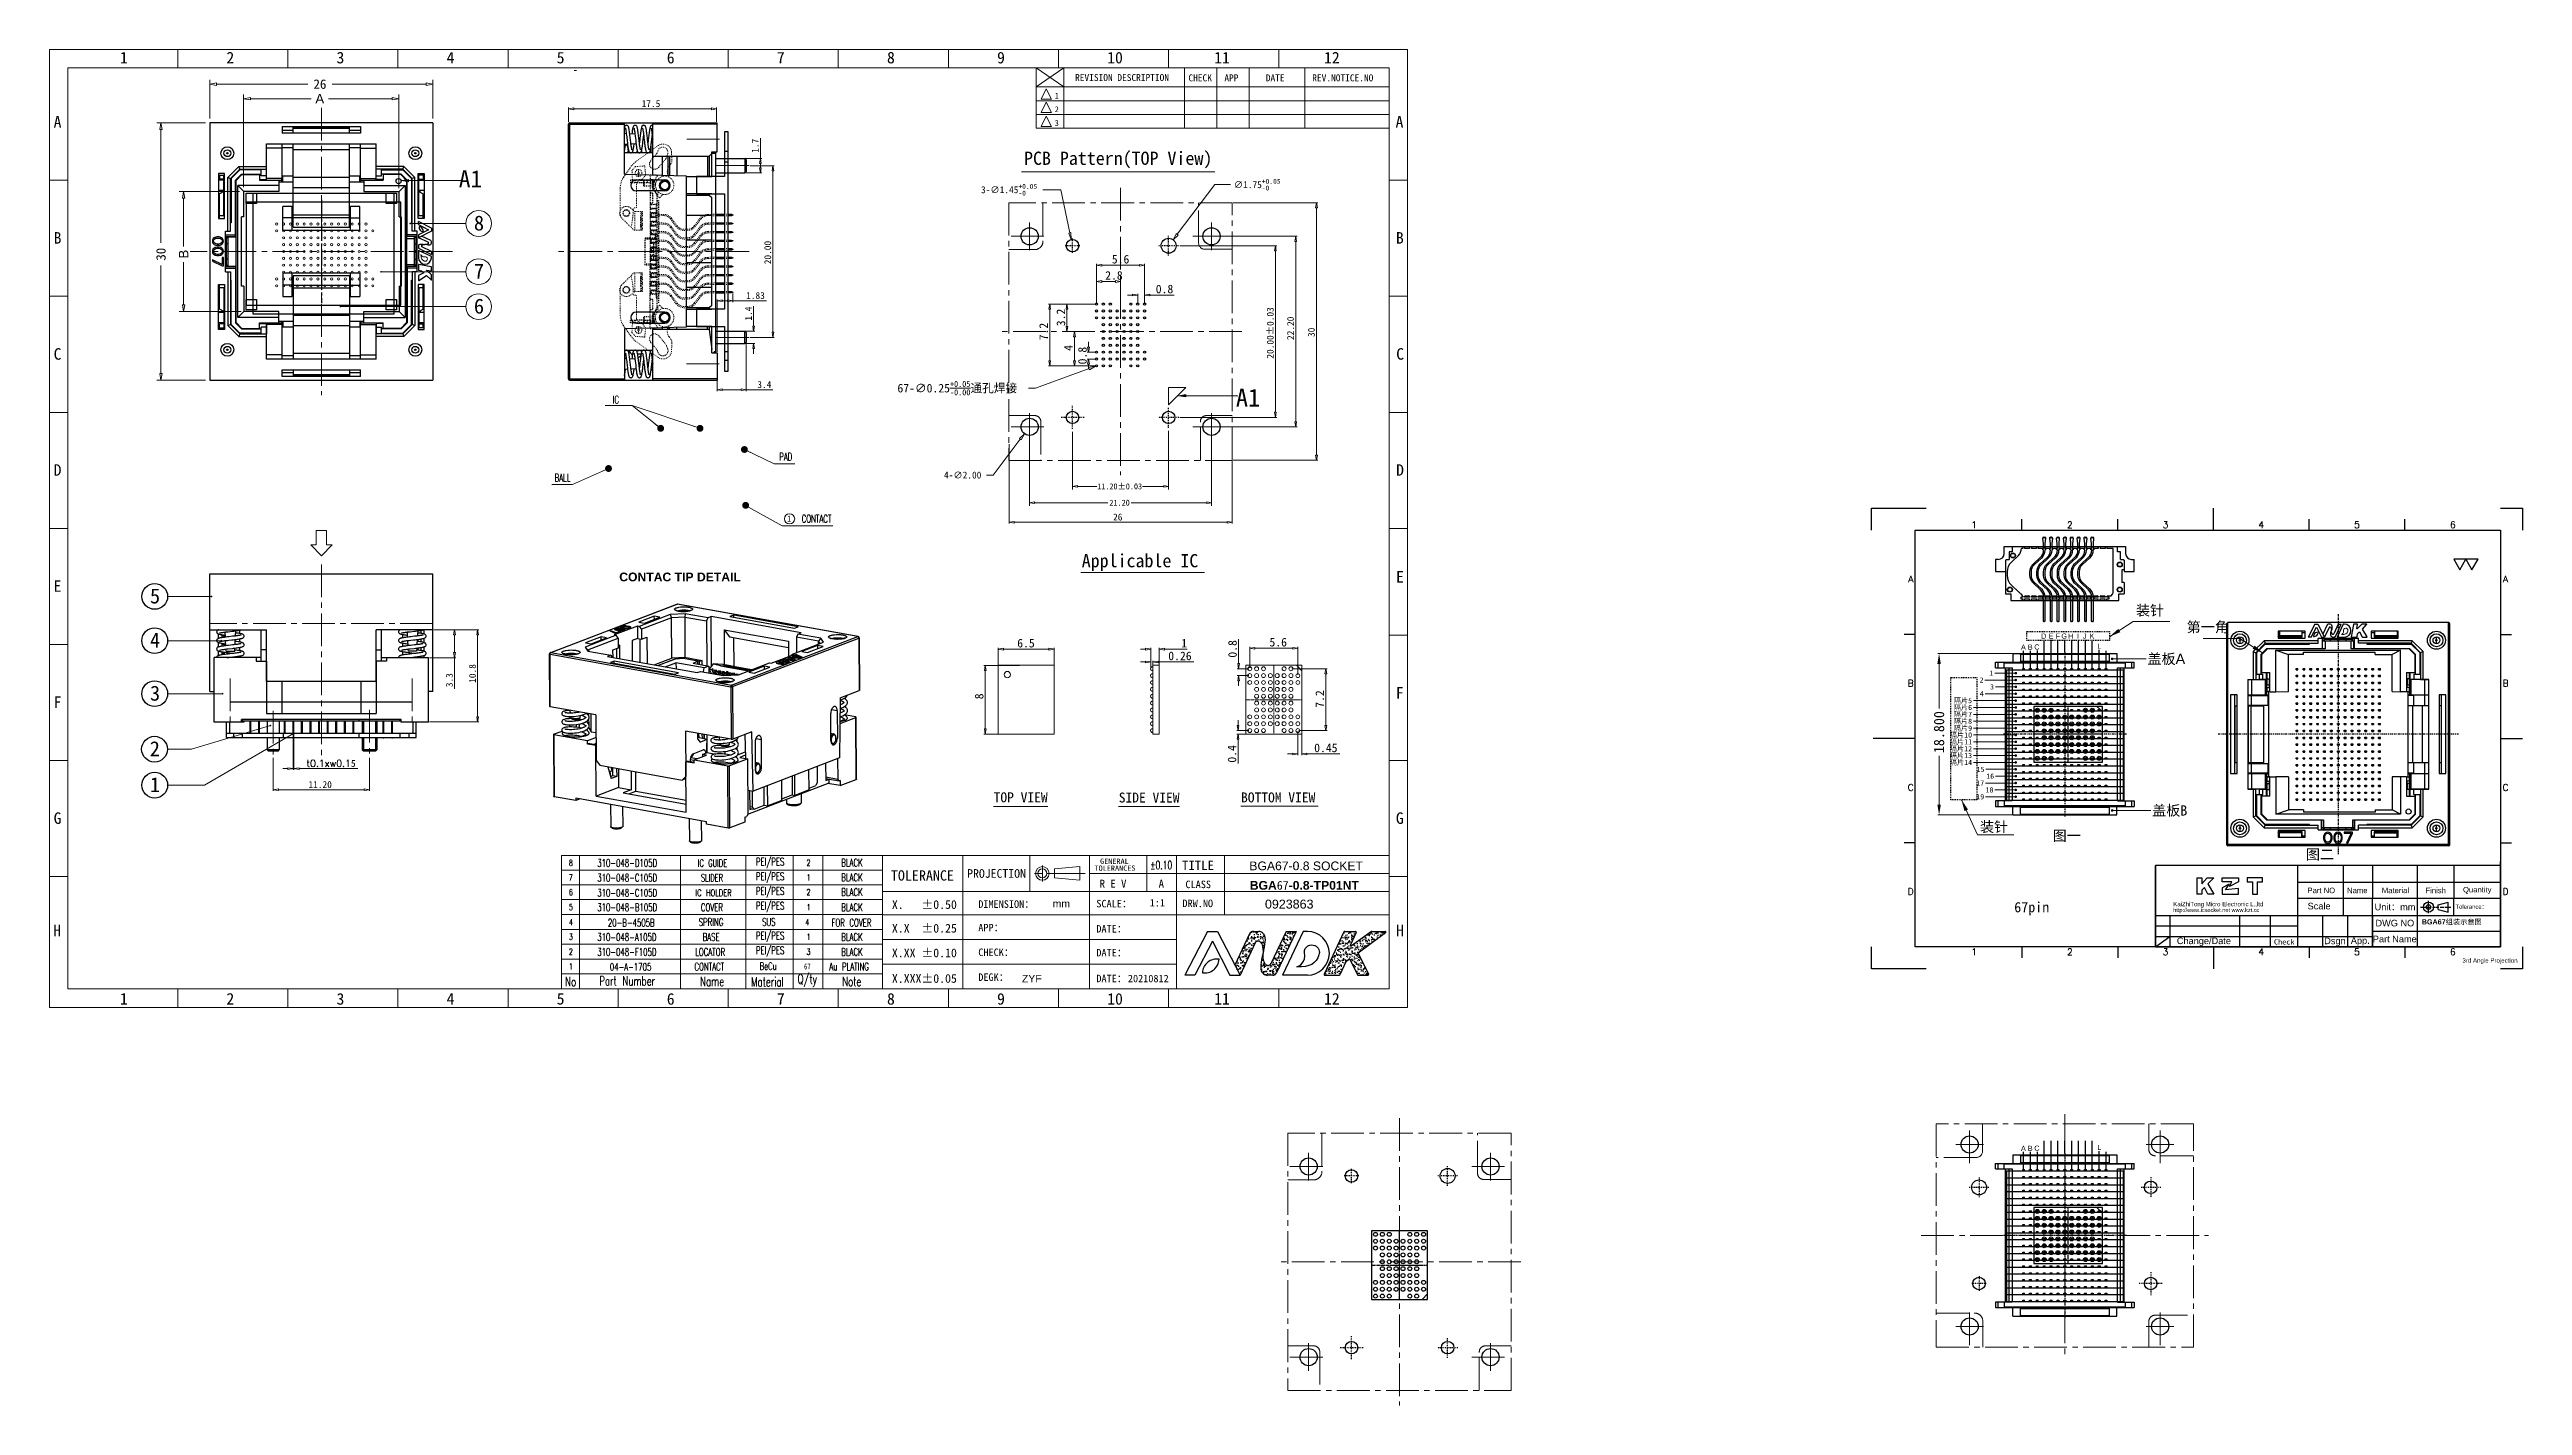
# Model space of a CAD drawing. Header units: millimetres. Extents: x -2108 to -1819, y 1464 to 1622.
import ezdxf
from ezdxf.enums import TextEntityAlignment as Align

# ---------------------------------------------------------------- set-up
doc = ezdxf.new("R2010")
doc.units = ezdxf.units.MM
for name, pattern in [('CENTER', [0.6, 0.375, -0.075, 0.075, -0.075]), ('CENTER2', [28.575, 19.05, -3.175, 3.175, -3.175]), ('HIDDEN', [0.2, 0.1, -0.1]), ('PHANTOM', [0.8, 0.45, -0.05, 0.1, -0.05, 0.1, -0.05])]:
    doc.linetypes.add(name, pattern=pattern)
for name, color, linetype in [('02___PRT_ALL_AXES', 7, 'Continuous'), ('BASE-48', 5, 'Continuous'), ('C1', 7, 'Continuous'), ('DEFAULT_2', 8, 'HIDDEN'), ('Drawing01', 7, 'Continuous'), ('hatch', 6, 'Continuous'), ('layer 1', 7, 'Continuous'), ('text', 7, 'Continuous'), ('厚', 7, 'Continuous'), ('标注', 7, 'Continuous')]:
    doc.layers.add(name, color=color, linetype=linetype)
doc.layers.add('CENTER', color=1, linetype='CENTER2', lineweight=13)
doc.layers.add('DIM', color=3, linetype='Continuous', lineweight=9)
doc.styles.add('CHINESEF', font='cad.shx', dxfattribs={"bigfont": 'chineset.shx'})
doc.styles.add('GB', font='', dxfattribs={"height": 4})
doc.styles.add('Roman', font='romans', dxfattribs={"bigfont": 'bigfont'})
doc.styles.add('xs', font='NSimSun.ttf', dxfattribs={"width": 0.67})
doc.styles.add('宋体', font='SimSun.ttf')
doc.styles.add('样式 2', font='SimSun.ttf')
doc.styles.get('GB').set_extended_font_data('FangSong_GB2312')
doc.dimstyles.new('STANDARDeq', dxfattribs={"dimtxt": 1, "dimasz": 0.6, "dimexe": 0.15, "dimexo": 0.1, "dimgap": 0.2, "dimtad": 1, "dimdec": 3, "dimdsep": 46, "dimtxsty": 'Standard', "dimblk": 'CLOSEDBLANK', "dimcen": 0, "dimclrd": 190, "dimclre": 190, "dimadec": 0, "dimazin": 0, "dimtp": 0.01, "dimtm": 0.01, "dimtfac": 1, "dimtdec": 3, "dimtofl": 0, "dimtmove": 0, "dimatfit": 3, "dimldrblk": 'CLOSEDBLANK', "dimfxl": 1, "dimtolj": 1, "dimlwd": 5, "dimlwe": 5, "dimarcsym": 0})
doc.dimstyles.new('副本 (2)水平', dxfattribs={"dimscale": 0.8, "dimtxt": 1.5, "dimasz": 1.5, "dimexe": 0.2, "dimexo": 0.1, "dimgap": 0.2, "dimtad": 0, "dimdec": 3, "dimrnd": 0.0005, "dimzin": 1, "dimdsep": 46, "dimtxsty": 'Standard', "dimcen": 0, "dimclrd": 192, "dimclre": 192, "dimclrt": 7, "dimazin": 0, "dimtfac": 1, "dimtdec": 3, "dimtofl": 0, "dimtmove": 0, "dimatfit": 3, "dimfxl": 1, "dimtolj": 1, "dimlwd": 13, "dimlwe": 13, "dimarcsym": 0})
doc.dimstyles.new('副本水平', dxfattribs={"dimscale": 1.7, "dimtxt": 1.2, "dimasz": 0.8, "dimexe": 0.5, "dimexo": 0.5, "dimgap": 0.2, "dimtad": 0, "dimrnd": 0.0005, "dimzin": 9, "dimdsep": 46, "dimtxsty": 'Standard', "dimcen": 0, "dimclrd": 192, "dimclre": 192, "dimclrt": 7, "dimazin": 2, "dimtfac": 1, "dimtofl": 0, "dimtmove": 0, "dimatfit": 3, "dimfxl": 1, "dimtolj": 1, "dimlwd": 9, "dimlwe": 9, "dimarcsym": 0})
doc.dimstyles.new('副本示意', dxfattribs={"dimscale": 0.7, "dimtxt": 0.8, "dimasz": 1, "dimexe": 0.5, "dimexo": 0.5, "dimgap": 0.5, "dimtad": 0, "dimdsep": 46, "dimtxsty": 'Standard', "dimblk": 'CLOSEDBLANK', "dimcen": 0, "dimclrd": 190, "dimclre": 190, "dimclrt": 256, "dimazin": 2, "dimtp": 0.05, "dimtm": 0.05, "dimtfac": 1, "dimtofl": 0, "dimtmove": 0, "dimatfit": 3, "dimldrblk": 'CLOSEDBLANK', "dimfxl": 1, "dimtolj": 1, "dimtzin": 0, "dimlwd": 5, "dimlwe": 5, "dimarcsym": 0})
doc.dimstyles.new('水平', dxfattribs={"dimtxt": 1, "dimasz": 0.8, "dimexe": 0.5, "dimexo": 0.5, "dimgap": 0.5, "dimtad": 0, "dimtoh": 1, "dimrnd": 0.0005, "dimzin": 9, "dimdsep": 46, "dimtxsty": 'Standard', "dimblk": 'CLOSEDBLANK', "dimcen": 0, "dimclrd": 192, "dimclre": 192, "dimclrt": 7, "dimazin": 2, "dimtfac": 1, "dimtofl": 0, "dimtmove": 0, "dimatfit": 3, "dimldrblk": 'CLOSEDBLANK', "dimfxl": 1, "dimtolj": 1, "dimlwd": 5, "dimlwe": 5, "dimarcsym": 0})
pattern_1 = [(37.5, (-2991.8845, 860.47633), (-0.016687, 0.5104161), [0, -0.4026484, 0, -0.4503304, 0, -0.4304629]), (7.5, (-2991.8845, 860.4763), (0.4688143, 0.747587), [0, -0.2172182, 0, -0.3629133, 0, -0.1390726]), (327.5, (-2992.2103, 860.47633), (0.824937, 0.001499), [0, -0.1324501, 0, -0.4768204, 0, -0.6225156]), (317.5, (-2992.2103, 860.4763), (0.7963237, 0.2324965), [0, -0.066225, 0, -0.3125823, 0, -0.3576153])]

msp = doc.modelspace()

# ---------------------------------------------------------------- texts
at = {"lineweight": 0, "ltscale": 10, "style": 'GB'}
for s, height, p in [('1', 1.341, (-2099.4129, 1620.5085)), ('2', 1.341, (-2087.0113, 1620.5085)), ('3', 1.341, (-2074.1821, 1620.5085)), ('4', 1.341, (-2061.3529, 1620.5085)), ('5', 1.341, (-2048.5238, 1620.5085)), ('6', 1.341, (-2035.6946, 1620.5085)), ('7', 1.341, (-2022.8654, 1620.5085)), ('8', 1.341, (-2010.0362, 1620.5085)), ('9', 1.341, (-1997.2071, 1620.5085)), ('10', 1.34103, (-1984.3779, 1620.5085)), ('11', 1.34103, (-1971.91, 1620.5085)), ('12', 1.34103, (-1959.1093, 1620.5085)), ('REVISION DESCRIPTION', 0.804617, (-1988.121, 1618.4587)), ('CHECK', 0.80462, (-1974.9138, 1618.4184)), ('APP', 0.80462, (-1970.7208, 1618.4184)), ('DATE', 0.80462, (-1965.8956, 1618.4184)), ('REV.NOTICE.NO', 0.804617, (-1960.4808, 1618.4184)), ('A', 1.341, (-2107.1447, 1613.0282)), ('A', 1.341, (-1950.7765, 1613.0282)), ('B', 1.341, (-2107.1447, 1599.5106)), ('B', 1.341, (-1950.7318, 1599.5106)), ('C', 1.341, (-2107.1447, 1585.993)), ('C', 1.341, (-1950.702, 1585.993)), ('D', 1.341, (-2107.1447, 1572.4754)), ('D', 1.341, (-1950.7094, 1572.4754)), ('E', 1.341, (-2107.1447, 1558.9579)), ('E', 1.341, (-1950.7094, 1560.0355)), ('F', 1.341, (-1950.7467, 1546.5179)), ('F', 1.341, (-2107.1447, 1545.4403)), ('G', 1.341, (-2107.1447, 1531.9227)), ('G', 1.341, (-1950.7392, 1531.9227)), ('GENERAL', 0.61029, (-1985.2095, 1527.2692)), ('TOLERANCES', 0.61029, (-1985.8545, 1526.4637)), ('R E V', 0.91543, (-1985.2519, 1524.5067)), ('A', 0.9082, (-1978.379, 1524.5067)), ('H', 1.341, (-2107.1896, 1518.8343)), ('H', 1.341, (-1950.7167, 1518.8343)), ('1', 1.341, (-2099.4129, 1510.8816)), ('2', 1.341, (-2087.0113, 1510.8816)), ('3', 1.341, (-2074.1821, 1510.8667)), ('4', 1.341, (-2061.3529, 1510.8816)), ('5', 1.341, (-2048.5238, 1510.8816)), ('6', 1.341, (-2035.6946, 1510.8667)), ('7', 1.341, (-2022.8654, 1510.8816)), ('8', 1.341, (-2010.0362, 1510.8667)), ('9', 1.341, (-1997.2071, 1510.8667)), ('10', 1.34103, (-1984.3779, 1510.8667)), ('11', 1.34103, (-1971.91, 1510.8816)), ('12', 1.34103, (-1959.1093, 1510.8816))]:
    msp.add_text(s, height=height, dxfattribs=at).set_placement(p)
at = {"color": 2, "lineweight": 0, "ltscale": 10, "style": 'GB'}
for s, p in [('1', (-1990.4862, 1616.4091)), ('3', (-1990.4862, 1613.2238)), ('2', (-1990.4862, 1614.8312))]:
    msp.add_text(s, height=0.6705, dxfattribs=at).set_placement(p)
at = {"lineweight": 0, "ltscale": 10, "char_height": 2, "style": 'GB'}
for s, insert, width, attachment_point in [('A1', (-2057.2085, 1608.0662), 0.107559, 3), ('{\\H1.035x;A1}', (-1966.5613, 1580.5376), 0.215117, 9)]:
    msp.add_mtext(s, dxfattribs=dict(at, insert=insert, width=width, attachment_point=attachment_point))
at = {"color": 6, "linetype": 'Continuous', "lineweight": 0, "char_height": 1.536, "attachment_point": 1}
for s, insert, style in [('PCB Pattern(TOP View)', (-1994.0704, 1610.2248), 'GB'), ('Applicable IC', (-1987.3452, 1563.3488), '宋体')]:
    msp.add_mtext(s, dxfattribs=dict(at, insert=insert, style=style))
at = {"lineweight": 0, "ltscale": 3, "style": 'xs'}
for s, insert, char_height, width, attachment_point in [('{\\Ftxt.shx|c0;IC}', (-2042.0033, 1581.7818), 0.887061, 1.330814, 1), ('{\\Ftxt.shx|c0;PAD}', (-2021.0697, 1575.1296), 0.887061, 2.136127, 3), ('{\\Ftxt.shx|c0;BALL}', (-2046.9123, 1572.6815), 0.887061, 2.136127, 3), ('{\\Ftxt.shx|c0;CONTACT}', (-2016.5116, 1567.9097), 0.887061, 4.683301, 3), ('{\\Ftxt.shx|c0;8}', (-2047.1043, 1527.7284), 0.701099, 0.637444, 1), ('{\\Ftxt.shx|c0;310-048-D105D}', (-2043.7986, 1527.8061), 0.887061, 8.193605, 1), ('{\\Ftxt.shx|c0;IC GUIDE}', (-2032.0832, 1527.7813), 0.845518, 5.644203, 1), ('{\\Ftxt.shx|c0;PEI/PES}', (-2025.3072, 1527.9656), 0.887061, 2.170692, 1), ('{\\Ftxt.shx|c0;2}', (-2019.4194, 1527.7503), 0.701099, 0.669581, 1), ('{\\Ftxt.shx|c0;BLACK}', (-2015.3685, 1527.8438), 0.887061, 3.719955, 1), ('{\\Ftxt.shx|c0;%%p0.10}', (-1979.3462, 1527.606), 0.959956, 8.643723, 1), ('{\\Ftxt.shx|c0;7}', (-2047.1043, 1526.0156), 0.701099, 0.637444, 1), ('{\\Ftxt.shx|c0;310-048-C105D}', (-2043.7986, 1526.0933), 0.887061, 8.193605, 1), ('{\\Ftxt.shx|c0;SLIDER}', (-2031.7222, 1526.0685), 0.845518, 5.644203, 1), ('{\\Ftxt.shx|c0;PEI/PES}', (-2025.3072, 1526.2528), 0.887061, 2.170692, 1), ('{\\Ftxt.shx|c0;PEI/PES}', (-2025.3072, 1524.5401), 0.887061, 2.170692, 1), ('{\\Ftxt.shx|c0;1}', (-2019.4194, 1526.0375), 0.701099, 0.669581, 1), ('{\\Ftxt.shx|c0;BLACK}', (-2015.3685, 1526.131), 0.887061, 3.719955, 1), ('{\\Ftxt.shx|c0;5}', (-2047.1043, 1522.59), 0.701099, 0.637444, 1), ('{\\Ftxt.shx|c0;6}', (-2047.1043, 1524.3028), 0.701099, 0.637444, 1), ('{\\Ftxt.shx|c0;310-048-C105D}', (-2043.7986, 1524.3366), 0.887061, 8.193605, 1), ('{\\Ftxt.shx|c0;310-048-B105D}', (-2043.7986, 1522.6458), 0.887061, 8.193605, 1), ('{\\Ftxt.shx|c0;IC HOLDER}', (-2032.354, 1524.2789), 0.768653, 5.131094, 1), ('{\\Ftxt.shx|c0;COVER}', (-2031.721, 1522.6414), 0.887061, 3.504606, 1), ('{\\Ftxt.shx|c0;PEI/PES}', (-2025.3072, 1522.8273), 0.887061, 2.170692, 1), ('{\\Ftxt.shx|c0;2}', (-2019.4194, 1524.3248), 0.701099, 0.669581, 1), ('{\\Ftxt.shx|c0;1}', (-2019.4194, 1522.5681), 0.701099, 0.669581, 1), ('{\\Ftxt.shx|c0;BLACK}', (-2015.3685, 1524.4182), 0.887061, 3.719955, 1), ('{\\Ftxt.shx|c0;BLACK}', (-2015.3685, 1522.6615), 0.887061, 3.719955, 1), ('{\\Ftxt.shx|c0;4}', (-2047.1043, 1520.8333), 0.701099, 0.78182, 1), ('{\\Ftxt.shx|c0;3}', (-2047.1043, 1519.1205), 0.701099, 0.709633, 1), ('{\\Ftxt.shx|c0;310-048-A105D}', (-2043.7986, 1519.1763), 0.887061, 8.101089, 1), ('{\\Ftxt.shx|c0;20-B-4505B}', (-2042.5642, 1520.8557), 0.887061, 5.527418, 1), ('{\\Ftxt.shx|c0;SPRING}', (-2031.9781, 1520.9257), 0.887061, 3.792154, 1), ('{\\Ftxt.shx|c0;BASE}', (-2031.519, 1519.1818), 0.887061, 3.24164, 1), ('{\\Ftxt.shx|c0;PEI/PES}', (-2025.3072, 1519.3578), 0.887061, 2.170692, 1), ('{\\Ftxt.shx|c0;SUS}', (-2024.5937, 1520.9324), 0.887061, 2.459843, 1), ('{\\Ftxt.shx|c0;4}', (-2019.5675, 1520.8114), 0.701099, 1.30881, 1), ('{\\Ftxt.shx|c0;1}', (-2019.4194, 1519.1095), 0.701099, 0.792363, 1), ('{\\Ftxt.shx|c0;FOR COVER}', (-2016.5026, 1520.8593), 0.887061, 5.485257, 1), ('{\\Ftxt.shx|c0;BLACK}', (-2015.3685, 1519.192), 0.887061, 3.680056, 1), ('{\\Ftxt.shx|c0;2}', (-2047.1043, 1517.3858), 0.701099, 0.637444, 1), ('{\\Ftxt.shx|c0;310-048-F105D}', (-2043.7986, 1517.4415), 0.887061, 8.101089, 1), ('{\\Ftxt.shx|c0;LOCATOR}', (-2032.389, 1517.447), 0.887061, 3.24164, 1), ('{\\Ftxt.shx|c0;PEI/PES}', (-2025.3072, 1517.645), 0.887061, 2.170692, 1), ('{\\Ftxt.shx|c0;3}', (-2019.4194, 1517.3748), 0.701099, 0.792363, 1), ('{\\Ftxt.shx|c0;BLACK}', (-2015.3685, 1517.4573), 0.887061, 3.680056, 1), ('{\\Ftxt.shx|c0;No}', (-2047.5417, 1514.099), 1.095468, 1.479758, 1), ('{\\Ftxt.shx|c0;1}', (-2047.1043, 1515.673), 0.701099, 0.637444, 1), ('{\\Ftxt.shx|c0;Part Number}', (-2043.565, 1514.1791), 1.095468, 11.090352, 1), ('{\\Ftxt.shx|c0;04-A-1705}', (-2042.3356, 1515.7148), 0.887061, 5.527418, 1), ('{\\Ftxt.shx|c0;CONTACT}', (-2032.4732, 1515.7352), 0.887061, 4.683301, 1), ('{\\Ftxt.shx|c0;Name}', (-2031.8135, 1514.1199), 1.095468, 3.519231, 1), ('{\\Ftxt.shx|c0;Material}', (-2025.8757, 1514.0732), 1.095468, 4.417117, 1), ('{\\Ftxt.shx|c0;BeCu}', (-2024.8868, 1515.7941), 0.887061, 2.132833, 1), ('{\\Ftxt.shx|c0;Q/ty}', (-2020.4584, 1514.4063), 1.095468, 3.295779, 1), ('{\\Ftxt.shx|c0;Au PLATING}', (-2016.7529, 1515.7497), 0.887061, 5.615978, 1), ('{\\Ftxt.shx|c0;Note}', (-2015.2584, 1514.1074), 1.095468, 2.613887, 1)]:
    msp.add_mtext(s, dxfattribs=dict(at, insert=insert, char_height=char_height, width=width, attachment_point=attachment_point))
at = {"char_height": 1.2}
for s, insert, width, attachment_point in [('{\\fSimSun|b0|i0|c134|p54;装针}', (-1861.2247, 1557.3982), 5.487633, 3), ('{\\fSimSun|b0|i0|c134|p54;第一角}', (-1858.5883, 1555.4482), 5.487633, 1), ('{\\fSimSun|b0|i0|c134|p54;装针}', (-1879.394, 1530.8426), 5.487633, 9), ('{\\fSimSun|b0|i0|c134|p54;图一}', (-1874.2066, 1531.1585), 22.698983, 1), ('{\\fSimSun|b0|i0|c134|p54;图二}', (-1844.6913, 1528.964), 22.698983, 1)]:
    msp.add_mtext(s, dxfattribs=dict(at, insert=insert, width=width, attachment_point=attachment_point))
at = {"color": 7}
for s, insert, char_height, attachment_point in [('{\\fArial|b0|i0|c0|p34;D}', (-1874.9393, 1554.0955), 0.6, 3), ('{\\fArial|b0|i0|c0|p34;E}', (-1874.1227, 1554.0955), 0.6, 3), ('{\\fArial|b0|i0|c0|p34;F}', (-1873.3393, 1554.0955), 0.6, 3), ('{\\fArial|b0|i0|c0|p34;G}', (-1872.5393, 1554.0955), 0.6, 3), ('{\\fArial|b0|i0|c0|p34;H}', (-1871.8063, 1554.0955), 0.6, 3), ('{\\fArial|b0|i0|c0|p34;I}', (-1871.1403, 1554.0955), 0.6, 3), ('{\\fArial|b0|i0|c0|p34;J}', (-1870.2666, 1554.0955), 0.6, 3), ('{\\fArial|b0|i0|c0|p34;K}', (-1869.3393, 1554.0955), 0.6, 3), ('{\\fArial|b0|i0|c0|p34;A}', (-1877.3393, 1552.8126), 0.6, 3), ('{\\fArial|b0|i0|c0|p34;B}', (-1876.5393, 1552.8126), 0.6, 3), ('{\\fArial|b0|i0|c0|p34;C}', (-1875.7393, 1552.8286), 0.6, 3), ('{\\fArial|b0|i0|c0|p34;L}', (-1868.5393, 1552.9236), 0.6, 3), ('{\\fSimSun|b0|i0|c134|p54;盖板\\fArial|b0|i0|c0|p34;A}', (-1863.1557, 1551.7423), 1.2, 1), ('{\\fFangSong_GB2312|b0|i0|c134|p49;2}', (-1882.2606, 1548.9825), 0.6, 3), ('{\\fFangSong_GB2312|b0|i0|c134|p49;2}', (-1882.2606, 1548.9825), 0.6, 3), ('{\\fFangSong_GB2312|b0|i0|c134|p49;1}', (-1881.1219, 1549.7825), 0.6, 3), ('{\\fFangSong_GB2312|b0|i0|c134|p49;1}', (-1881.1219, 1549.7825), 0.6, 3), ('{\\fFangSong_GB2312|b0|i0|c134|p49;3}', (-1881.0403, 1548.1825), 0.6, 3), ('{\\fFangSong_GB2312|b0|i0|c134|p49;隔片5}', (-1883.5917, 1546.5825), 0.6, 3), ('{\\fFangSong_GB2312|b0|i0|c134|p49;隔片6}', (-1883.5917, 1545.7825), 0.6, 3), ('{\\fFangSong_GB2312|b0|i0|c134|p49;隔片7}', (-1883.5917, 1544.9825), 0.6, 3), ('{\\fFangSong_GB2312|b0|i0|c134|p49;4}', (-1882.2295, 1547.3825), 0.6, 3), ('{\\fFangSong_GB2312|b0|i0|c134|p49;隔片10}', (-1883.5917, 1542.5825), 0.6, 3), ('{\\fFangSong_GB2312|b0|i0|c134|p49;隔片11}', (-1883.5917, 1541.7825), 0.6, 3), ('{\\fFangSong_GB2312|b0|i0|c134|p49;隔片8}', (-1883.5917, 1544.1825), 0.6, 3), ('{\\fFangSong_GB2312|b0|i0|c134|p49;隔片9}', (-1883.5917, 1543.3825), 0.6, 3), ('{\\fFangSong_GB2312|b0|i0|c134|p49;隔片12}', (-1883.5917, 1540.9825), 0.6, 3), ('{\\fFangSong_GB2312|b0|i0|c134|p49;隔片13}', (-1883.5917, 1540.1825), 0.6, 3), ('{\\fFangSong_GB2312|b0|i0|c134|p49;隔片14}', (-1883.5917, 1539.3825), 0.6, 3), ('{\\fFangSong_GB2312|b0|i0|c134|p49;17}', (-1882.1811, 1536.9825), 0.6, 3), ('{\\fFangSong_GB2312|b0|i0|c134|p49;15}', (-1882.1416, 1538.5825), 0.6, 3), ('{\\fFangSong_GB2312|b0|i0|c134|p49;18}', (-1881.099, 1536.1825), 0.6, 3), ('{\\fFangSong_GB2312|b0|i0|c134|p49;16}', (-1881.0176, 1537.7825), 0.6, 3), ('{\\fFangSong_GB2312|b0|i0|c134|p49;19}', (-1882.1811, 1535.3825), 0.6, 3), ('{\\fSimSun|b0|i0|c134|p54;盖板\\fSimSun|b0|i0|c134|p2;B}', (-1862.61, 1534.0885), 1.2, 1), ('{\\fSimSun|b0|i0|c134|p54;67}pin', (-1878.684, 1522.8235), 1.2, 1)]:
    msp.add_mtext(s, dxfattribs=dict(at, insert=insert, char_height=char_height, attachment_point=attachment_point))
at = {"color": 6, "lineweight": 0, "char_height": 1.15668, "width": 9.081061, "attachment_point": 1, "style": '宋体'}
for s, insert in [('TOP VIEW', (-1997.6096, 1535.5967)), ('SIDE VIEW', (-1983.0297, 1535.5694)), ('BOTTOM VIEW', (-1968.7808, 1535.5843))]:
    msp.add_mtext(s, dxfattribs=dict(at, insert=insert))
at = {"lineweight": 0, "attachment_point": 1}
for s, insert, char_height, width in [('{\\fKaiTi_GB2312|b0|i0|c134|p49;TOLERANCE}', (-2009.5824, 1526.5158), 1.2, 24.101342), ('{\\fKaiTi_GB2312|b0|i0|c134|p49;\\H1.012x;X.   ±0.50}', (-2009.4647, 1523.0337), 1, 21.512476), ('{\\fKaiTi_GB2312|b0|i0|c134|p49;\\H1.012x;X.X  ±0.25}', (-2009.4647, 1520.2727), 1, 21.512476), ('{\\fKaiTi_GB2312|b0|i0|c134|p49;\\H1.012x;X.XX ±0.10}', (-2009.4647, 1517.4039), 1, 21.512476), ('{\\fKaiTi_GB2312|b0|i0|c134|p49;\\H1.012x;X.XXX±0.05}', (-2009.4647, 1514.4246), 1, 21.512476)]:
    msp.add_mtext(s, dxfattribs=dict(at, insert=insert, char_height=char_height, width=width))
at = {"lineweight": 0, "insert": (-2000.695, 1526.6507), "char_height": 1.006977, "width": 7.897696, "attachment_point": 1, "style": 'GB'}
msp.add_mtext('{\\fSimSun|b0|i0|c134|p2;PROJECTION}', dxfattribs=at)
at = {"color": 1, "lineweight": 0, "ltscale": 3, "insert": (-2019.6996, 1515.673), "char_height": 0.701099, "width": 0.894184, "attachment_point": 1, "style": 'xs'}
msp.add_mtext('{\\Ftxt|c134;67}', dxfattribs=at)
at = {"layer": 'DIM', "color": 1, "linetype": 'ByBlock', "lineweight": 0, "char_height": 1.014681, "attachment_point": 7, "style": 'GB'}
for s, insert, width in [('{\\fArial|b1|i0|c0|p34;CONTAC TIP DETAIL}', (-2041.2363, 1560.1657), 14.589909), ('{\\fArial|b1|i0|c134|p34;BGA}67{\\fArial|b1|i0|c134|p34;-0.8-TP01NT}', (-1967.7655, 1524.2419), 48.01482)]:
    msp.add_mtext(s, dxfattribs=dict(at, insert=insert, width=width))
at = {"layer": 'DIM', "color": 0, "linetype": 'ByBlock', "lineweight": 0, "attachment_point": 7, "style": 'GB'}
for s, insert, char_height, width in [('{\\fSimSun|b0|i0|c134|p2;TITLE}', (-1975.658, 1526.5501), 1.093221, 4.889376), ('{\\fArial|b0|i0|c0|p34;BGA67-0.8 SOCKET}', (-1967.8111, 1526.5111), 1.014681, 48.01482), ('{\\fSimSun|b0|i0|c134|p2;CLASS}', (-1975.258, 1524.4245), 0.874577, 3.413469), ('{\\fSimSun|b0|i0|c134|p2;DIMENSION：}', (-1999.3991, 1522.1281), 0.874577, 41.385094), ('{\\fArial|b0|i0|c0|p32;mm}', (-1990.7375, 1522.1966), 0.874577, 41.385094), ('{\\fSimSun|b0|i0|c134|p2;SCALE：}', (-1985.6392, 1522.1833), 0.874577, 41.385094), ('{\\fSimSun|b0|i0|c134|p2;1:1}', (-1979.4263, 1522.287), 0.874577, 41.385094), ('{\\fSimSun|b0|i0|c134|p2;DRW.NO}', (-1975.609, 1522.2122), 0.874577, 4.209708), ('{\\fArial|b0|i0|c0|p34;\\C3;0923863 }', (-1965.9938, 1522.0463), 1.04, 62.419266), ('{\\fSimSun|b0|i0|c134|p2;APP：}', (-1999.3991, 1519.3988), 0.874577, 3.483569), ('{\\fSimSun|b0|i0|c134|p2;DATE：}', (-1985.6392, 1519.2649), 0.874577, 41.385094), ('{\\fSimSun|b0|i0|c134|p2;CHECK：}', (-1999.3991, 1516.5156), 0.874577, 5.023004), ('{\\fSimSun|b0|i0|c134|p2;DATE：}', (-1985.6392, 1516.4775), 0.874577, 41.385094), ('{\\fSimSun|b0|i0|c134|p2;DEGK：}', (-1999.3991, 1513.617), 0.874577, 4.505544), ('{\\fSimSun|b0|i0|c134|p2;DATE：}', (-1985.6392, 1513.4676), 0.874577, 41.385094)]:
    msp.add_mtext(s, dxfattribs=dict(at, insert=insert, char_height=char_height, width=width))
at = {"layer": 'DIM', "color": 8, "linetype": 'ByBlock', "lineweight": 0, "insert": (-1994.3145, 1513.4624), "char_height": 0.874577, "width": 41.385094, "attachment_point": 7, "style": 'GB'}
msp.add_mtext('{\\fArial|b0|i0|c0|p32;ZYF}', dxfattribs=at)
at = {"layer": 'DIM', "color": 3, "linetype": 'ByBlock', "lineweight": 0, "insert": (-1981.9653, 1513.4624), "char_height": 0.874577, "width": 41.385094, "attachment_point": 7, "style": 'GB'}
msp.add_mtext('{\\fSimSun|b0|i0|c134|p2;20210812}', dxfattribs=at)
at = {"layer": 'Drawing01', "insert": (-1831.2011, 1520.8096), "char_height": 0.6, "width": 10.700005, "attachment_point": 1}
msp.add_mtext('{\\fArial|b1|i0|c0|p34;\\C0;BGA67\\fSimSun|b0|i0|c134|p2;组装示意图}', dxfattribs=at)
at = {"layer": '标注', "lineweight": 0, "style": '样式 2'}
for s, height, p in [('8', 1.7442, (-2058.1733, 1601.0428)), ('7', 1.7442, (-2058.1733, 1595.4282)), ('6', 1.7442, (-2058.1733, 1591.3607)), ('1', 0.6977, (-2021.671, 1567.131))]:
    msp.add_text(s, height=height, dxfattribs=at).set_placement(p)

# ---------------------------------------------------------------- blocks, each defined once
blk = doc.blocks.new('dsfsafds')
at = {"color": 3}
for centre, start, end in [((-2928.89, 905.96), 81.4716, 176.9922), ((-2930.33, 907.73), 261.4168, 357.047)]:
    blk.add_arc(centre, 1.7, start, end, dxfattribs=at)
blk = doc.blocks.new('fdsafdsfds')
h = blk.add_hatch()
h.set_pattern_fill('AR-SAND', scale=0.2649, style=0)
h.set_pattern_definition(pattern_1)
edge = h.paths.add_edge_path()
edge.add_spline(control_points=[(-2894.93, 907.36), (-2894.73, 908.38), (-2894.53, 909.21), (-2894.92, 909.68), (-2895, 909.74)], knot_values=[0.071483, 0.071483, 0.071483, 0.071483, 0.728812, 0.795728, 0.795728, 0.795728, 0.795728], degree=3, periodic=0)
edge.add_arc((-2895.5, 909.13), 0.794, 50.2115, 85.2336)
edge.add_line((-2895.44, 909.92), (-2896.38, 909.92))
edge.add_line((-2896.38, 909.92), (-2898.22, 905.99))
edge.add_line((-2898.22, 905.99), (-2897.61, 904.8))
edge.add_line((-2897.61, 904.8), (-2897.61, 904.8))
edge.add_line((-2897.61, 904.8), (-2895.85, 908.57))
edge.add_arc((-2895.55, 908.43), 0.331, 90.0002, 154.8876, ccw=False)
edge.add_line((-2895.55, 908.76), (-2895.45, 908.76))
edge.add_arc((-2895.45, 908.43), 0.331, 48.7951, 90.0002, ccw=False)
edge.add_spline(control_points=[(-2895.23, 908.68), (-2894.97, 908.45), (-2894.95, 907.91), (-2894.92, 907.51), (-2894.93, 907.36)], knot_values=[0.27444, 0.27444, 0.27444, 0.27444, 0.484205, 0.495191, 0.495191, 0.495191, 0.495191], degree=3, periodic=0)
h = blk.add_hatch()
h.set_pattern_fill('AR-SAND', scale=0.2649, style=0)
h.set_pattern_definition(pattern_1)
edge = h.paths.add_edge_path()
edge.add_line((-2891.08, 909.92), (-2892.24, 909.92))
edge.add_line((-2892.24, 909.92), (-2894, 906.15))
edge.add_arc((-2894.3, 906.3), 0.331, 270.0002, 334.8876, ccw=False)
edge.add_line((-2894.3, 905.96), (-2894.4, 905.96))
edge.add_arc((-2894.4, 906.3), 0.331, 228.7951, 270.0002, ccw=False)
edge.add_spline(control_points=[(-2894.62, 906.05), (-2894.88, 906.27), (-2894.91, 906.81), (-2894.93, 907.21), (-2894.93, 907.36)], knot_values=[0.27444, 0.27444, 0.27444, 0.27444, 0.484205, 0.495191, 0.495191, 0.495191, 0.495191], degree=3, periodic=0)
edge.add_spline(control_points=[(-2894.93, 907.36), (-2895.12, 906.34), (-2895.32, 905.51), (-2894.93, 905.04), (-2894.86, 904.98)], knot_values=[0.071483, 0.071483, 0.071483, 0.071483, 0.728812, 0.795728, 0.795728, 0.795728, 0.795728], degree=3, periodic=0)
edge.add_arc((-2894.35, 905.59), 0.794, 230.2115, 265.1696)
edge.add_line((-2894.41, 904.8), (-2893.48, 904.8))
edge.add_line((-2893.48, 904.8), (-2891.08, 909.92))
h = blk.add_hatch()
h.set_pattern_fill('AR-SAND', color=256, scale=0.01, style=0)
h.set_pattern_definition([(37.5, (-4004.66077, 613.14566), (-0.01600031, 0.48941324), [0, -0.38608, 0, -0.4318, 0, -0.41275]), (7.5, (-4004.66077, 613.14566), (0.4495233, 0.7168251), [0, -0.20828, 0, -0.34798, 0, -0.13335]), (327.5, (-4004.9732, 613.14566), (0.79099237, 0.00143718), [0, -0.127, 0, -0.4572, 0, -0.5969]), (317.5, (-4004.9732, 613.14566), (0.76355645, 0.22292932), [0, -0.0635, 0, -0.29972, 0, -0.3429])])
h.paths.add_polyline_path([(-2883.84, 907.4), (-2880.65, 909.74, 0.725154), (-2880.71, 909.92), (-2882.24, 909.92, 0.159317), (-2882.3, 909.9), (-2884.91, 907.99), (-2884.08, 909.78, 0.549257), (-2884.17, 909.92), (-2885.41, 909.92, 0.290941), (-2885.51, 909.86), (-2887.81, 904.94, 0.549257), (-2887.72, 904.8), (-2886.08, 904.8, 0.290941), (-2885.99, 904.86), (-2885.27, 906.39), (-2884.83, 906.7), (-2883.92, 904.86, 0.284536), (-2883.83, 904.8), (-2882.71, 904.8, 0.556982), (-2882.62, 904.95)])
at = {"color": 7}
for p, q in [((-2901.4, 909.92), (-2904.02, 904.8)), ((-2900.82, 908.79), (-2902.86, 904.8)), ((-2901.4, 909.92), (-2900.23, 909.92)), ((-2901.4, 909.92), (-2901.4, 909.92)), ((-2900.82, 908.79), (-2898.78, 904.8)), ((-2900.23, 909.92), (-2897.61, 904.8)), ((-2896.51, 909.64), (-2898.22, 905.99)), ((-2895.85, 908.57), (-2897.61, 904.8)), ((-2896.06, 909.92), (-2895.44, 909.92)), ((-2895.45, 908.76), (-2895.55, 908.76)), ((-2892.24, 909.92), (-2894, 906.15)), ((-2891.08, 909.92), (-2893.34, 905.09)), ((-2890.25, 909.92), (-2892.65, 904.8)), ((-2892.24, 909.92), (-2891.08, 909.92)), ((-2889.74, 909.92), (-2890.25, 909.92)), ((-2885.51, 909.86), (-2887.81, 904.94)), ((-2884.08, 909.78), (-2884.75, 908.34)), ((-2882.3, 909.9), (-2884.6, 908.22)), ((-2880.65, 909.74), (-2883.84, 907.4)), ((-2894.4, 905.96), (-2894.3, 905.96)), ((-2885.27, 906.39), (-2885.99, 904.86)), ((-2884.83, 906.7), (-2885.27, 906.39)), ((-2898.78, 904.8), (-2897.61, 904.8)), ((-2893.79, 904.8), (-2894.41, 904.8)), ((-2889.75, 904.8), (-2892.65, 904.8))]:
    blk.add_line(p, q, dxfattribs=at)
for p, q in [((-2885.41, 909.92), (-2884.17, 909.92)), ((-2882.24, 909.92), (-2880.71, 909.92)), ((-2884.83, 906.7), (-2883.92, 904.86)), ((-2883.84, 907.4), (-2882.62, 904.95)), ((-2887.72, 904.8), (-2886.08, 904.8)), ((-2883.83, 904.8), (-2882.71, 904.8))]:
    blk.add_line(p, q)
for centre, radius, start, end in [((-2896.06, 909.43), 0.497, 90.0011, 154.8876), ((-2895.55, 908.43), 0.331, 90.0002, 154.8876), ((-2895.45, 908.43), 0.331, 48.7951, 90.0002), ((-2895.5, 909.13), 0.794, 50.2115, 85.2336), ((-2889.76, 907.36), 2.56, 270, 89.8238), ((-2884.66, 908.3), 0.1, 154.8876, 306.2084), ((-2894.35, 905.59), 0.794, 230.2115, 265.2336), ((-2894.4, 906.3), 0.331, 228.7951, 270.0002), ((-2894.3, 906.3), 0.331, 270.0002, 334.8876), ((-2893.79, 905.3), 0.497, 270.0011, 334.8876)]:
    blk.add_arc(centre, radius, start, end, dxfattribs=at)
for centre, start, end in [((-2885.41, 909.82), 90, 154.8876), ((-2884.17, 909.82), 334.8876, 90), ((-2882.24, 909.82), 90, 126.2084), ((-2880.71, 909.82), 306.2084, 90), ((-2887.72, 904.9), 154.8876, 270), ((-2882.71, 904.9), 270, 26.4681), ((-2886.08, 904.9), 270, 334.8876), ((-2883.83, 904.9), 206.4681, 270)]:
    blk.add_arc(centre, 0.1, start, end)
for points, knots in [([(-2895.23, 908.68), (-2894.97, 908.45), (-2894.95, 907.91), (-2894.92, 907.51), (-2894.93, 907.36)], [0.2744404, 0.2744404, 0.2744404, 0.2744404, 0.4842053, 0.495191, 0.495191, 0.495191, 0.495191]), ([(-2895, 909.74), (-2894.92, 909.68), (-2894.53, 909.21), (-2894.73, 908.38), (-2894.93, 907.36)], [0.0714829, 0.0714829, 0.0714829, 0.0714829, 0.1383991, 0.7957282, 0.7957282, 0.7957282, 0.7957282]), ([(-2890.01, 907.92), (-2889.86, 908.18), (-2889.57, 908.35), (-2889.25, 908.35), (-2889.25, 908.35), (-2888.76, 908.35), (-2888.36, 907.96), (-2888.36, 907.47), (-2888.36, 907.47), (-2888.36, 907.37), (-2888.38, 907.28), (-2888.41, 907.2)], [0, 0, 0, 0, 0.1666667, 0.1666667, 0.1666667, 0.1666667, 0.3333333, 0.3333333, 0.3333333, 0.3333333, 0.5, 0.5, 0.5, 0.5]), ([(-2894.86, 904.98), (-2894.93, 905.04), (-2895.32, 905.51), (-2895.12, 906.34), (-2894.93, 907.36)], [0.0714829, 0.0714829, 0.0714829, 0.0714829, 0.1383991, 0.7957282, 0.7957282, 0.7957282, 0.7957282]), ([(-2894.62, 906.05), (-2894.88, 906.27), (-2894.91, 906.81), (-2894.93, 907.21), (-2894.93, 907.36)], [0.2744404, 0.2744404, 0.2744404, 0.2744404, 0.4842053, 0.495191, 0.495191, 0.495191, 0.495191])]:
    blk.add_open_spline(points, degree=3, knots=knots, dxfattribs=at)
for points in [[(-2890.09, 907.44), (-2890.15, 907.63), (-2890.08, 907.8), (-2890.01, 907.92)], [(-2890.98, 905.79), (-2890.75, 905.83), (-2889.85, 906.34), (-2890.09, 907.44)], [(-2888.41, 907.2), (-2888.77, 906.14), (-2889.41, 905.74), (-2890.98, 905.79)], [(-2902.86, 904.8), (-2903.21, 904.8), (-2903.74, 904.8), (-2904.02, 904.8)]]:
    blk.add_open_spline(points, degree=3, dxfattribs=at)
blk.add_blockref('dsfsafds', (28.59, -0.96))
blk = doc.blocks.new('_ClosedBlank')
at = {"color": 0, "linetype": 'ByBlock', "lineweight": -2}
for p, q in [((-1, 0.17), (0, 0)), ((-1, 0.17), (-1, -0.17)), ((0, 0), (-1, -0.17))]:
    blk.add_line(p, q, dxfattribs=at)
blk = doc.blocks.new('*D40')
at = {"color": 190, "lineweight": 5, "transparency": 16777216}
for p, q in [((-3122.18, 950.49), (-3122.18, 945.97)), ((-3122.08, 950.49), (-3122.08, 945.97)), ((-3122.78, 946.12), (-3123.38, 946.12)), ((-3121.48, 946.12), (-3114.62, 946.12))]:
    blk.add_line(p, q, dxfattribs=at)
at = {"layer": 'Defpoints', "color": 0, "transparency": 16777216}
for p in [(-3122.18, 950.59), (-3122.08, 950.59), (-3122.08, 946.12)]:
    blk.add_point(p, dxfattribs=at)
at = {"color": 190, "lineweight": 5, "transparency": 16777216, "xscale": 0.6, "yscale": 0.6, "zscale": 0.6}
blk.add_blockref('_ClosedBlank', (-3122.18, 946.12), dxfattribs=at)
at = {"color": 190, "lineweight": 5, "transparency": 16777216, "xscale": 0.6, "yscale": 0.6, "zscale": 0.6, "rotation": 180}
blk.add_blockref('_ClosedBlank', (-3122.08, 946.12), dxfattribs=at)
at = {"color": 0, "transparency": 16777216, "insert": (-3117.75, 946.72), "char_height": 0.8, "attachment_point": 5}
blk.add_mtext('\\A1;{\\Ftxt.shx|c1;t0.1xw0.1}5', dxfattribs=at)
blk = doc.blocks.new('*D39')
at = {"color": 190, "lineweight": 5, "transparency": 16777216}
for p, q in [((-3105.78, 962.3), (-3100.52, 962.3)), ((-3100.67, 961.7), (-3100.67, 952.15)), ((-3106.28, 951.55), (-3100.52, 951.55))]:
    blk.add_line(p, q, dxfattribs=at)
at = {"layer": 'Defpoints', "color": 0, "transparency": 16777216}
for p in [(-3105.88, 962.3), (-3106.38, 951.55), (-3100.67, 951.55)]:
    blk.add_point(p, dxfattribs=at)
at = {"color": 190, "lineweight": 5, "transparency": 16777216, "xscale": 0.6, "yscale": 0.6, "zscale": 0.6}
for p, rotation in [((-3100.67, 962.3), 90), ((-3100.67, 951.55), 270)]:
    blk.add_blockref('_ClosedBlank', p, dxfattribs=dict(at, rotation=rotation))
at = {"color": 0, "transparency": 16777216, "insert": (-3101.27, 957.2), "char_height": 0.8, "attachment_point": 5, "rotation": 90}
blk.add_mtext('\\A1;10.8', dxfattribs=at)
blk = doc.blocks.new('*D38')
at = {"color": 190, "lineweight": 5, "transparency": 16777216}
for p, q in [((-3105.78, 962.3), (-3103.22, 962.3)), ((-3103.37, 961.7), (-3103.37, 959.63)), ((-3106.28, 959.03), (-3103.22, 959.03)), ((-3103.37, 959.03), (-3103.37, 955.42))]:
    blk.add_line(p, q, dxfattribs=at)
at = {"layer": 'Defpoints', "color": 0, "transparency": 16777216}
for p in [(-3105.88, 962.3), (-3103.37, 962.3), (-3106.38, 959.03)]:
    blk.add_point(p, dxfattribs=at)
at = {"color": 190, "lineweight": 5, "transparency": 16777216, "xscale": 0.6, "yscale": 0.6, "zscale": 0.6}
for p, rotation in [((-3103.37, 962.3), 90), ((-3103.37, 959.03), 270)]:
    blk.add_blockref('_ClosedBlank', p, dxfattribs=dict(at, rotation=rotation))
at = {"color": 0, "transparency": 16777216, "insert": (-3103.97, 956.42), "char_height": 0.8, "attachment_point": 5, "rotation": 90}
blk.add_mtext('\\A1;3.3', dxfattribs=at)
blk = doc.blocks.new('*D37')
at = {"color": 190, "lineweight": 5, "transparency": 16777216}
for p, q in [((-3124.48, 947.37), (-3124.48, 943.51)), ((-3113.28, 947.37), (-3113.28, 943.51)), ((-3123.88, 943.66), (-3113.88, 943.66))]:
    blk.add_line(p, q, dxfattribs=at)
at = {"layer": 'Defpoints', "color": 0, "transparency": 16777216}
for p in [(-3124.48, 947.47), (-3113.28, 947.47), (-3113.28, 943.66)]:
    blk.add_point(p, dxfattribs=at)
at = {"color": 190, "lineweight": 5, "transparency": 16777216, "xscale": 0.6, "yscale": 0.6, "zscale": 0.6, "rotation": 180}
blk.add_blockref('_ClosedBlank', (-3124.48, 943.66), dxfattribs=at)
at = {"color": 190, "lineweight": 5, "transparency": 16777216, "xscale": 0.6, "yscale": 0.6, "zscale": 0.6}
blk.add_blockref('_ClosedBlank', (-3113.28, 943.66), dxfattribs=at)
at = {"color": 0, "transparency": 16777216, "insert": (-3119.02, 944.26), "char_height": 0.8, "attachment_point": 5}
blk.add_mtext('\\A1;11.20', dxfattribs=at)
blk = doc.blocks.new('*D35')
at = {"color": 190, "lineweight": 5, "transparency": 16777216}
for p, q in [((-2753.6, 904.78), (-2742.31, 904.78)), ((-2742.46, 885.38), (-2742.46, 904.18)), ((-2753.6, 884.78), (-2742.31, 884.78))]:
    blk.add_line(p, q, dxfattribs=at)
at = {"layer": 'Defpoints', "color": 0, "transparency": 16777216}
for p in [(-2753.7, 904.78), (-2742.46, 904.78), (-2753.7, 884.78)]:
    blk.add_point(p, dxfattribs=at)
at = {"color": 190, "lineweight": 5, "transparency": 16777216, "xscale": 0.6, "yscale": 0.6, "zscale": 0.6}
for p, rotation in [((-2742.46, 904.78), 90), ((-2742.46, 884.78), 270)]:
    blk.add_blockref('_ClosedBlank', p, dxfattribs=dict(at, rotation=rotation))
at = {"color": 0, "transparency": 16777216, "insert": (-2743.06, 894.62), "char_height": 0.8, "attachment_point": 5, "rotation": 90}
blk.add_mtext('\\A1;20.00%%P0.03', dxfattribs=at)
blk = doc.blocks.new('*D34')
at = {"color": 192, "lineweight": 5, "transparency": 16777216}
for p, q in [((-2749.5, 911.89), (-2753.89, 906.11)), ((-2747.71, 911.89), (-2749.5, 911.89))]:
    blk.add_line(p, q, dxfattribs=at)
at = {"layer": 'Defpoints', "color": 0, "transparency": 16777216}
for p in [(-2754.37, 905.47), (-2755.43, 904.08)]:
    blk.add_point(p, dxfattribs=at)
at = {"color": 192, "lineweight": 5, "transparency": 16777216, "xscale": 0.8, "yscale": 0.8, "zscale": 0.8, "rotation": 232.7646796855223}
blk.add_blockref('_ClosedBlank', (-2754.37, 905.47), dxfattribs=at)
at = {"color": 7, "transparency": 16777216, "insert": (-2744.58, 911.89), "char_height": 0.8, "attachment_point": 5}
blk.add_mtext('\\A1;\\A1;∅1.75{\\H0.7x;\\S+0.05^ -0;}', dxfattribs=at)
blk = doc.blocks.new('*D33')
at = {"color": 190, "lineweight": 5, "transparency": 16777216}
for p, q in [((-2766.1, 883.09), (-2766.1, 876.39)), ((-2754.9, 883.23), (-2754.9, 876.39)), ((-2765.54, 876.74), (-2763.26, 876.74)), ((-2755.46, 876.74), (-2757.96, 876.74))]:
    blk.add_line(p, q, dxfattribs=at)
at = {"layer": 'Defpoints', "color": 0, "transparency": 16777216}
for p in [(-2766.1, 883.44), (-2754.9, 883.58), (-2754.9, 876.74)]:
    blk.add_point(p, dxfattribs=at)
at = {"color": 190, "lineweight": 5, "transparency": 16777216, "xscale": 0.56, "yscale": 0.56, "zscale": 0.56, "rotation": 180}
blk.add_blockref('_ClosedBlank', (-2766.1, 876.74), dxfattribs=at)
at = {"color": 190, "lineweight": 5, "transparency": 16777216, "xscale": 0.56, "yscale": 0.56, "zscale": 0.56}
blk.add_blockref('_ClosedBlank', (-2754.9, 876.74), dxfattribs=at)
at = {"transparency": 16777216, "insert": (-2760.61, 876.74), "char_height": 0.7, "attachment_point": 5}
blk.add_mtext('\\A1;11.20%%p0.03', dxfattribs=at)
blk = doc.blocks.new('*D32')
at = {"color": 192, "lineweight": 5, "transparency": 16777216}
for p, q in [((-2769.56, 911.3), (-2767.47, 911.3)), ((-2767.47, 911.3), (-2766.42, 906.27))]:
    blk.add_line(p, q, dxfattribs=at)
at = {"layer": 'Defpoints', "color": 0, "transparency": 16777216}
for p in [(-2766.25, 905.49), (-2765.95, 904.07)]:
    blk.add_point(p, dxfattribs=at)
at = {"color": 192, "lineweight": 5, "transparency": 16777216, "xscale": 0.8, "yscale": 0.8, "zscale": 0.8, "rotation": 281.8716849211381}
blk.add_blockref('_ClosedBlank', (-2766.25, 905.49), dxfattribs=at)
at = {"color": 7, "transparency": 16777216, "insert": (-2773.49, 911.3), "char_height": 0.8, "attachment_point": 5}
blk.add_mtext('\\A1;\\A1;3-∅1.45{\\H0.7x;\\S+0.05^ -0;}', dxfattribs=at)
blk = doc.blocks.new('*D31')
at = {"color": 190, "lineweight": 5, "transparency": 16777216}
for p, q in [((-2749.8, 905.88), (-2739.94, 905.88)), ((-2740.09, 905.28), (-2740.09, 884.28)), ((-2749.8, 883.68), (-2739.94, 883.68))]:
    blk.add_line(p, q, dxfattribs=at)
at = {"layer": 'Defpoints', "color": 0, "transparency": 16777216}
for p in [(-2749.9, 905.88), (-2749.9, 883.68), (-2740.09, 883.68)]:
    blk.add_point(p, dxfattribs=at)
at = {"color": 190, "lineweight": 5, "transparency": 16777216, "xscale": 0.6, "yscale": 0.6, "zscale": 0.6}
for p, rotation in [((-2740.09, 905.88), 90), ((-2740.09, 883.68), 270)]:
    blk.add_blockref('_ClosedBlank', p, dxfattribs=dict(at, rotation=rotation))
at = {"color": 0, "transparency": 16777216, "insert": (-2740.69, 895.16), "char_height": 0.8, "attachment_point": 5, "rotation": 90}
blk.add_mtext('\\A1;22.20', dxfattribs=at)
blk = doc.blocks.new('*D30')
at = {"color": 190, "lineweight": 5, "transparency": 16777216}
for p, q in [((-2771.1, 883.33), (-2771.1, 874.49)), ((-2749.9, 883.33), (-2749.9, 874.49)), ((-2770.54, 874.84), (-2761.98, 874.84)), ((-2750.46, 874.84), (-2759.25, 874.84))]:
    blk.add_line(p, q, dxfattribs=at)
at = {"layer": 'Defpoints', "color": 0, "transparency": 16777216}
for p in [(-2771.1, 883.68), (-2749.9, 883.68), (-2749.9, 874.84)]:
    blk.add_point(p, dxfattribs=at)
at = {"color": 190, "lineweight": 5, "transparency": 16777216, "xscale": 0.56, "yscale": 0.56, "zscale": 0.56, "rotation": 180}
blk.add_blockref('_ClosedBlank', (-2771.1, 874.84), dxfattribs=at)
at = {"color": 190, "lineweight": 5, "transparency": 16777216, "xscale": 0.56, "yscale": 0.56, "zscale": 0.56}
blk.add_blockref('_ClosedBlank', (-2749.9, 874.84), dxfattribs=at)
at = {"transparency": 16777216, "insert": (-2760.62, 874.84), "char_height": 0.7, "attachment_point": 5}
blk.add_mtext('\\A1;21.20', dxfattribs=at)
blk = doc.blocks.new('*D29')
at = {"color": 192, "lineweight": 5, "transparency": 16777216}
for p, q in [((-2775.33, 878.06), (-2772.19, 882.24)), ((-2776.13, 878.06), (-2775.33, 878.06))]:
    blk.add_line(p, q, dxfattribs=at)
at = {"layer": 'Defpoints', "color": 0, "transparency": 16777216}
for p in [(-2771.7, 882.88), (-2770.5, 884.48)]:
    blk.add_point(p, dxfattribs=at)
at = {"color": 192, "lineweight": 5, "transparency": 16777216, "xscale": 0.8, "yscale": 0.8, "zscale": 0.8, "rotation": 53.0149402152136}
blk.add_blockref('_ClosedBlank', (-2771.7, 882.88), dxfattribs=at)
at = {"color": 7, "transparency": 16777216, "insert": (-2778.9, 878.06), "char_height": 0.8, "attachment_point": 5}
blk.add_mtext('\\A1;4-∅2.00', dxfattribs=at)
blk = doc.blocks.new('*D28')
at = {"color": 190, "lineweight": 5, "transparency": 16777216}
for p, q in [((-2773.5, 881.68), (-2773.5, 872.42)), ((-2747.5, 881.68), (-2747.5, 872.42)), ((-2772.9, 872.57), (-2748.1, 872.57))]:
    blk.add_line(p, q, dxfattribs=at)
at = {"layer": 'Defpoints', "color": 0, "transparency": 16777216}
for p in [(-2773.5, 881.78), (-2747.5, 881.78), (-2747.5, 872.57)]:
    blk.add_point(p, dxfattribs=at)
at = {"color": 190, "lineweight": 5, "transparency": 16777216, "xscale": 0.6, "yscale": 0.6, "zscale": 0.6, "rotation": 180}
blk.add_blockref('_ClosedBlank', (-2773.5, 872.57), dxfattribs=at)
at = {"color": 190, "lineweight": 5, "transparency": 16777216, "xscale": 0.6, "yscale": 0.6, "zscale": 0.6}
blk.add_blockref('_ClosedBlank', (-2747.5, 872.57), dxfattribs=at)
at = {"color": 0, "transparency": 16777216, "insert": (-2760.83, 873.17), "char_height": 0.8, "attachment_point": 5}
blk.add_mtext('\\A1;26', dxfattribs=at)
blk = doc.blocks.new('*D27')
at = {"color": 190, "lineweight": 5, "transparency": 16777216}
for p, q in [((-2747.4, 909.78), (-2737.52, 909.78)), ((-2737.67, 880.38), (-2737.67, 909.18)), ((-2747.4, 879.78), (-2737.52, 879.78))]:
    blk.add_line(p, q, dxfattribs=at)
at = {"layer": 'Defpoints', "color": 0, "transparency": 16777216}
for p in [(-2747.5, 909.78), (-2737.67, 909.78), (-2747.5, 879.78)]:
    blk.add_point(p, dxfattribs=at)
at = {"color": 190, "lineweight": 5, "transparency": 16777216, "xscale": 0.6, "yscale": 0.6, "zscale": 0.6}
for p, rotation in [((-2737.67, 909.78), 90), ((-2737.67, 879.78), 270)]:
    blk.add_blockref('_ClosedBlank', p, dxfattribs=dict(at, rotation=rotation))
at = {"color": 0, "transparency": 16777216, "insert": (-2738.27, 894.69), "char_height": 0.8, "attachment_point": 5, "rotation": 90}
blk.add_mtext('\\A1;30', dxfattribs=at)
blk = doc.blocks.new('SFDSAFD')
at = {"layer": 'CENTER', "color": 2, "lineweight": 9, "ltscale": 0.2}
for p, q in [((-120.25, 628.18), (-120.25, 632.88)), ((-116.35, 627.48), (-119.55, 627.48))]:
    blk.add_line(p, q, dxfattribs=at)
blk.add_lwpolyline([(-116.35, 602.88), (-116.35, 632.88), (-142.35, 632.88), (-142.35, 602.88)], close=True, dxfattribs=at)
for points in [[(-138.39, 632.88), (-138.39, 628.38, -0.414214), (-139.34, 627.43), (-142.35, 627.43)], [(-142.35, 608.09), (-139.34, 608.09, -0.414214), (-138.64, 607.39), (-138.64, 602.88)], [(-120.05, 602.88), (-120.05, 607.39, -0.414214), (-119.35, 608.09), (-116.35, 608.09)]]:
    blk.add_lwpolyline(points, format="xyb", dxfattribs=at)
blk.add_arc((-119.55, 628.18), 0.7, 180, 270, dxfattribs=at)
blk = doc.blocks.new('*D25')
at = {"color": 190, "lineweight": 5, "transparency": 16777216}
for p, q in [((-2705.22, 916.37), (-2705.22, 918.7)), ((-2706.44, 915.77), (-2705.07, 915.77)), ((-2706.44, 914.36), (-2705.07, 914.36)), ((-2705.22, 913.76), (-2705.22, 913.16))]:
    blk.add_line(p, q, dxfattribs=at)
at = {"layer": 'Defpoints', "color": 0, "transparency": 16777216}
for p in [(-2706.54, 915.77), (-2706.54, 914.36), (-2705.22, 914.36)]:
    blk.add_point(p, dxfattribs=at)
at = {"color": 190, "lineweight": 5, "transparency": 16777216, "xscale": 0.6, "yscale": 0.6, "zscale": 0.6}
for p, rotation in [((-2705.22, 915.77), 270), ((-2705.22, 914.36), 90)]:
    blk.add_blockref('_ClosedBlank', p, dxfattribs=dict(at, rotation=rotation))
at = {"color": 0, "transparency": 16777216, "insert": (-2705.82, 917.83), "char_height": 0.8, "attachment_point": 5, "rotation": 90}
blk.add_mtext('\\A1;1.4', dxfattribs=at)
blk = doc.blocks.new('fsdfsfdsfsd')
at = {"color": 3, "linetype": 'Continuous'}
blk.add_lwpolyline([(-2708.63, 911.11), (-2708.18, 911.11), (-2708.18, 939.01), (-2708.63, 939.01), (-2708.63, 933.79), (-2711.88, 933.79), (-2711.88, 931.79), (-2708.63, 931.79), (-2708.63, 918.34), (-2711.88, 918.34), (-2711.88, 916.34), (-2708.63, 916.34)], close=True, dxfattribs=at)
for points in [[(-2708.18, 936.73), (-2708.63, 936.73)], [(-2708.18, 935.48), (-2708.63, 935.48)], [(-2708.18, 912.36), (-2708.63, 912.36)]]:
    blk.add_lwpolyline(points, dxfattribs=at)
blk = doc.blocks.new('*D23')
at = {"color": 190, "lineweight": 5, "transparency": 16777216}
for p, q in [((-2706.08, 914.74), (-2706.08, 908.81)), ((-2709.48, 911.3), (-2709.48, 908.81)), ((-2708.88, 908.96), (-2706.68, 908.96)), ((-2706.08, 908.96), (-2702.97, 908.96))]:
    blk.add_line(p, q, dxfattribs=at)
at = {"layer": 'Defpoints', "color": 0, "transparency": 16777216}
for p in [(-2706.08, 914.84), (-2709.48, 911.4), (-2706.08, 908.96)]:
    blk.add_point(p, dxfattribs=at)
at = {"color": 190, "lineweight": 5, "transparency": 16777216, "xscale": 0.6, "yscale": 0.6, "zscale": 0.6, "rotation": 180}
blk.add_blockref('_ClosedBlank', (-2709.48, 908.96), dxfattribs=at)
at = {"color": 190, "lineweight": 5, "transparency": 16777216, "xscale": 0.6, "yscale": 0.6, "zscale": 0.6}
blk.add_blockref('_ClosedBlank', (-2706.08, 908.96), dxfattribs=at)
at = {"color": 0, "transparency": 16777216, "insert": (-2703.97, 909.56), "char_height": 0.8, "attachment_point": 5}
blk.add_mtext('\\A1;3.4', dxfattribs=at)
blk = doc.blocks.new('*D21')
at = {"color": 190, "lineweight": 5, "transparency": 16777216}
for p, q in [((-2709.48, 913.37), (-2709.48, 919.48)), ((-2708.88, 919.33), (-2708.26, 919.33)), ((-2707.66, 920.19), (-2707.66, 919.18)), ((-2707.66, 919.33), (-2703.73, 919.33))]:
    blk.add_line(p, q, dxfattribs=at)
at = {"layer": 'Defpoints', "color": 0, "transparency": 16777216}
for p in [(-2709.48, 919.33), (-2707.66, 920.29), (-2709.48, 913.27)]:
    blk.add_point(p, dxfattribs=at)
at = {"color": 190, "lineweight": 5, "transparency": 16777216, "xscale": 0.6, "yscale": 0.6, "zscale": 0.6, "rotation": 180}
blk.add_blockref('_ClosedBlank', (-2709.48, 919.33), dxfattribs=at)
at = {"color": 190, "lineweight": 5, "transparency": 16777216, "xscale": 0.6, "yscale": 0.6, "zscale": 0.6}
blk.add_blockref('_ClosedBlank', (-2707.66, 919.33), dxfattribs=at)
at = {"color": 0, "transparency": 16777216, "insert": (-2705, 919.93), "char_height": 0.8, "attachment_point": 5}
blk.add_mtext('\\A1;1.83', dxfattribs=at)
blk = doc.blocks.new('ew4rtggggfesewrffffffffs33333333')
at = {"layer": 'DEFAULT_2', "color": 8, "linetype": 'HIDDEN'}
for p, q in [((1415.27, 1176.17), (1416.07, 1176.17)), ((1415.27, 1176.17), (1415.27, 1168.81)), ((1416.07, 1176.02), (1415.64, 1175.27)), ((1416.07, 1176.02), (1416.07, 1176.17)), ((1415.27, 1175.52), (1412.97, 1175.54)), ((1412.97, 1175.54), (1412.97, 1175.24)), ((1414.47, 1175.23), (1412.97, 1175.24)), ((1413.47, 1175.54), (1413.47, 1175.24)), ((1413.57, 1175.24), (1413.57, 1175.54)), ((1414.47, 1175.42), (1414.57, 1175.52)), ((1414.47, 1175.42), (1414.47, 1174.92)), ((1415.27, 1175.22), (1414.47, 1175.23)), ((1414.47, 1174.92), (1414.57, 1174.82)), ((1415.27, 1175.52), (1414.57, 1175.52)), ((1414.57, 1175.52), (1414.57, 1174.82)), ((1415.27, 1174.82), (1414.57, 1174.82)), ((1414.92, 1175.53), (1414.92, 1175.23)), ((1415.27, 1175.52), (1415.57, 1175.52)), ((1415.27, 1175.47), (1415.76, 1175.47)), ((1415.27, 1175.32), (1415.57, 1175.32)), ((1415.27, 1175.22), (1415.61, 1175.22)), ((1415.52, 1174.02), (1415.27, 1174.02)), ((1415.47, 1175.02), (1415.47, 1174.73)), ((1415.47, 1174.67), (1415.57, 1174.67)), ((1415.52, 1174.02), (1415.52, 1172.82)), ((1415.64, 1175.47), (1415.55, 1175.32)), ((1415.57, 1175.02), (1415.57, 1175.52)), ((1415.57, 1175.32), (1415.67, 1175.32)), ((1415.57, 1174.73), (1415.57, 1175.02)), ((1415.76, 1175.47), (1415.64, 1175.47)), ((1415.64, 1174.48), (1416.07, 1173.73)), ((1415.67, 1175.32), (1415.68, 1175.32)), ((1415.68, 1175.32), (1415.68, 1175.03)), ((1416.07, 1169.14), (1416.07, 1173.73)), ((1416.07, 1173.17), (1416.27, 1173.17)), ((1416.27, 1161.27), (1416.27, 1173.17)), ((1415.52, 1172.82), (1415.27, 1172.82)), ((1416.07, 1172.69), (1415.27, 1172.67)), ((1415.27, 1172.27), (1416.07, 1172.26)), ((1416.07, 1172.19), (1415.27, 1172.17)), ((1415.27, 1171.77), (1416.07, 1171.76)), ((1416.07, 1171.69), (1415.27, 1171.67)), ((1415.27, 1171.27), (1416.07, 1171.26)), ((1416.07, 1171.19), (1415.27, 1171.17)), ((1415.27, 1170.77), (1416.07, 1170.76)), ((1416.07, 1170.69), (1415.27, 1170.67)), ((1415.27, 1170.27), (1416.07, 1170.26)), ((1416.07, 1170.19), (1415.27, 1170.17)), ((1416.07, 1172.67), (1415.97, 1172.67)), ((1415.97, 1172.67), (1415.97, 1170.67)), ((1416.07, 1170.67), (1415.97, 1170.67)), ((1414.67, 1168.8), (1415.87, 1168.82)), ((1414.67, 1165.65), (1414.67, 1168.8)), ((1414.67, 1168.7), (1415.87, 1168.72)), ((1415.27, 1169.77), (1416.07, 1169.76)), ((1416.07, 1169.69), (1415.27, 1169.67)), ((1415.27, 1169.27), (1416.07, 1169.26)), ((1416.07, 1169.19), (1415.27, 1169.17)), ((1415.27, 1168.81), (1415.27, 1167.32)), ((1415.27, 1168.77), (1416.07, 1168.76)), ((1416.07, 1168.69), (1415.27, 1168.67)), ((1415.27, 1168.27), (1416.07, 1168.26)), ((1416.07, 1168.19), (1415.27, 1168.17)), ((1415.27, 1167.77), (1416.07, 1167.76)), ((1416.07, 1167.69), (1415.27, 1167.67)), ((1415.27, 1167.62), (1415.67, 1167.62)), ((1415.27, 1167.12), (1415.27, 1167.32)), ((1415.67, 1167.32), (1415.27, 1167.32)), ((1415.27, 1167.27), (1416.07, 1167.26)), ((1416.07, 1167.19), (1415.27, 1167.17)), ((1415.27, 1167.12), (1415.27, 1165.63)), ((1415.67, 1167.12), (1415.27, 1167.12)), ((1415.67, 1166.22), (1415.67, 1168.22)), ((1416.27, 1168.22), (1415.67, 1168.22)), ((1415.87, 1168.82), (1415.87, 1169.14)), ((1415.87, 1169.14), (1416.27, 1169.14)), ((1415.87, 1169.04), (1416.27, 1169.04)), ((1415.87, 1168.72), (1415.87, 1168.82)), ((1416.07, 1168.67), (1415.97, 1168.67)), ((1415.97, 1165.77), (1415.97, 1168.67)), ((1416.07, 1165.31), (1416.07, 1169.14)), ((1415.87, 1165.72), (1414.67, 1165.75)), ((1415.87, 1165.62), (1414.67, 1165.65)), ((1415.27, 1166.82), (1415.67, 1166.82)), ((1415.27, 1166.77), (1416.07, 1166.76)), ((1416.07, 1166.69), (1415.27, 1166.67)), ((1415.27, 1166.27), (1416.07, 1166.26)), ((1416.07, 1166.19), (1415.27, 1166.17)), ((1415.27, 1165.77), (1416.07, 1165.76)), ((1416.07, 1165.69), (1415.27, 1165.67)), ((1415.27, 1158.27), (1415.27, 1165.63)), ((1415.27, 1165.27), (1416.07, 1165.26)), ((1416.07, 1165.19), (1415.27, 1165.17)), ((1415.27, 1164.77), (1416.07, 1164.76)), ((1416.07, 1164.69), (1415.27, 1164.67)), ((1415.27, 1164.27), (1416.07, 1164.26)), ((1415.67, 1166.22), (1416.27, 1166.22)), ((1415.87, 1165.72), (1415.87, 1165.62)), ((1415.87, 1165.31), (1415.87, 1165.62)), ((1416.27, 1165.41), (1415.87, 1165.41)), ((1416.27, 1165.31), (1415.87, 1165.31)), ((1415.97, 1165.77), (1416.07, 1165.77)), ((1416.07, 1160.72), (1416.07, 1165.31)), ((1416.07, 1164.19), (1415.27, 1164.17)), ((1415.27, 1163.77), (1416.07, 1163.76)), ((1416.07, 1163.69), (1415.27, 1163.67)), ((1415.27, 1163.27), (1416.07, 1163.26)), ((1416.07, 1163.19), (1415.27, 1163.17)), ((1415.27, 1162.77), (1416.07, 1162.76)), ((1416.07, 1162.69), (1415.27, 1162.67)), ((1415.27, 1162.27), (1416.07, 1162.26)), ((1415.52, 1161.62), (1415.27, 1161.62)), ((1415.52, 1161.62), (1415.52, 1160.42)), ((1415.97, 1163.77), (1415.97, 1161.77)), ((1415.97, 1163.77), (1416.07, 1163.77)), ((1416.07, 1161.77), (1415.97, 1161.77)), ((1414.47, 1159.22), (1412.97, 1159.2)), ((1412.97, 1158.9), (1412.97, 1159.2)), ((1415.27, 1158.92), (1412.97, 1158.9)), ((1413.41, 1159.21), (1413.41, 1158.91)), ((1413.54, 1158.91), (1413.54, 1159.21)), ((1414.47, 1159.52), (1414.57, 1159.62)), ((1414.47, 1159.52), (1414.47, 1159.02)), ((1414.47, 1159.22), (1415.27, 1159.22)), ((1414.47, 1159.02), (1414.57, 1158.92)), ((1414.57, 1159.62), (1414.57, 1158.92)), ((1415.27, 1159.62), (1414.57, 1159.62)), ((1415.27, 1158.92), (1414.57, 1158.92)), ((1414.92, 1159.22), (1414.92, 1158.92)), ((1415.52, 1160.42), (1415.27, 1160.42)), ((1415.27, 1159.22), (1415.61, 1159.22)), ((1415.27, 1159.12), (1415.57, 1159.13)), ((1415.76, 1158.98), (1415.27, 1158.97)), ((1415.57, 1158.93), (1415.27, 1158.92)), ((1415.57, 1159.77), (1415.47, 1159.77)), ((1415.47, 1159.72), (1415.47, 1159.43)), ((1415.55, 1159.13), (1415.64, 1158.97)), ((1415.57, 1159.72), (1415.57, 1159.43)), ((1415.57, 1159.43), (1415.57, 1159.22)), ((1415.57, 1159.43), (1415.57, 1158.93)), ((1415.67, 1159.13), (1415.57, 1159.13)), ((1416.07, 1160.72), (1415.64, 1159.97)), ((1416.07, 1160.72), (1415.64, 1159.97)), ((1415.64, 1159.18), (1416.07, 1158.43)), ((1415.64, 1158.97), (1415.76, 1158.97)), ((1415.68, 1159.13), (1415.67, 1159.13)), ((1415.68, 1159.41), (1415.68, 1159.13)), ((1416.27, 1161.27), (1416.07, 1161.27)), ((1415.27, 1158.27), (1416.07, 1158.28)), ((1416.07, 1158.28), (1416.07, 1158.43))]:
    blk.add_line(p, q, dxfattribs=at)
for centre, radius, start, end in [((1416.07, 1175.02), 0.6, 150, 180), ((1416.07, 1174.73), 0.6, 180, 185.1243), ((1416.07, 1175.02), 0.5, 150.0001, 180), ((1416.07, 1175.02), 0.5, 180, 180.0053), ((1416.07, 1174.73), 0.5, 180, 210), ((1415.18, 1175.03), 0.5, 356.9722, 0), ((1417.27, 1174.92), 1.59, 176.9722, 215.6661), ((1415.57, 1173.7), 0.5, 0, 35.6661), ((1416.07, 1159.72), 0.6, 174.8757, 180), ((1416.07, 1159.43), 0.6, 180, 210), ((1416.07, 1159.72), 0.5, 150, 180), ((1416.07, 1159.43), 0.5, 180, 210), ((1416.07, 1159.43), 0.5, 179.9946, 180), ((1417.27, 1159.52), 1.59, 144.3339, 183.0278), ((1415.18, 1159.41), 0.5, 0, 3.0278), ((1415.57, 1160.74), 0.5, 324.3339, 0)]:
    blk.add_arc(centre, radius, start, end, dxfattribs=at)
blk = doc.blocks.new('EWQREWTTT')
at = {"layer": 'DEFAULT_2', "color": 8, "linetype": 'HIDDEN', "lineweight": 5}
for p, q in [((-66.31, 931.5), (-64.87, 932.96)), ((-66.31, 931.5), (-66.31, 930.51)), ((-64.11, 931.41), (-66.31, 931.41)), ((-64.87, 932.96), (-64.86, 932.97)), ((-63.98, 933.11), (-64.51, 933.11)), ((-63.71, 931.92), (-64.11, 931.42)), ((-64.11, 930.51), (-64.11, 931.42)), ((-61.38, 933.11), (-63.98, 933.11)), ((-63.67, 931.21), (-63.72, 931.6)), ((-63.67, 931.21), (-61.01, 931.21)), ((-59.36, 931.75), (-60.46, 931.69)), ((-60.46, 931.69), (-60.38, 930.59)), ((-60.12, 932.72), (-58.95, 931.9)), ((-59.73, 930.98), (-60.04, 930.98)), ((-60.04, 930.98), (-59.73, 930.98)), ((-59.56, 930.98), (-59.24, 930.98)), ((-59.24, 930.98), (-59.56, 930.98)), ((-58.9, 931.35), (-59.36, 931.75)), ((-58.81, 930.26), (-58.9, 931.35)), ((-58.23, 931.19), (-56.46, 928.73)), ((-64.11, 930.71), (-66.31, 930.71)), ((-66.31, 930.61), (-64.11, 930.61)), ((-66.03, 930.51), (-66.31, 930.51)), ((-66.03, 930.61), (-66.03, 930.51)), ((-65.86, 930.76), (-65.86, 930.61)), ((-65.86, 930.76), (-64.76, 930.76)), ((-65.76, 930.51), (-65.76, 930.61)), ((-65.48, 930.51), (-65.76, 930.51)), ((-65.48, 930.61), (-65.48, 930.51)), ((-65.21, 930.51), (-65.21, 930.61)), ((-64.93, 930.51), (-65.21, 930.51)), ((-64.93, 930.61), (-64.93, 930.51)), ((-64.76, 930.76), (-64.76, 930.61)), ((-64.66, 930.61), (-64.66, 930.51)), ((-64.11, 930.51), (-64.66, 930.51)), ((-62.14, 928.14), (-62.48, 928.5)), ((-62.4, 928.72), (-61.79, 928.75)), ((-60.51, 930.71), (-60.51, 929.63)), ((-60.39, 929.53), (-60.39, 929.45)), ((-60.38, 930.59), (-59.89, 930.16)), ((-59.89, 930.16), (-58.81, 930.26)), ((-58.98, 928.65), (-57.94, 927.79)), ((-57.35, 928.86), (-58.21, 929.57)), ((-57.05, 928.72), (-57.19, 928.77)), ((-58.57, 927.22), (-58.88, 927.45)), ((-57.21, 927.14), (-58.11, 927.09)), ((-57.78, 927.7), (-57.42, 927.58))]:
    blk.add_line(p, q, dxfattribs=at)
for centre, radius in [((-64.31, 932.41), 0.4), ((-64.31, 932.41), 0.35), ((-59.64, 930.98), 0.4), ((-59.64, 930.98), 0.0838), ((-61.08, 927.93), 0.6)]:
    blk.add_circle(centre, radius, dxfattribs=at)
for centre, radius, start, end in [((-64.31, 932.41), 0.779, 321, 135.2246), ((-64.51, 932.61), 0.5, 90, 135.2246), ((-63.79, 946.28), 14.68, 269.3015, 270.2438), ((-61.38, 930.91), 2.2, 55.0622, 90), ((-61.01, 930.71), 0.5, 61.0859, 90), ((-61.01, 930.71), 0.5, 0, 61.0859), ((-60.67, 929.44), 3, 35.7314, 55.0622), ((-62.39, 928.59), 0.13, 92.6657, 224.4327), ((-61.08, 927.93), 1.07, 127.4363, 290.754), ((-61.08, 927.93), 1.07, 290.754, 127.4363), ((-60.49, 929.53), 0.1, 0, 90), ((-58.6, 929.11), 0.6, 50.2514, 230.2514), ((-57.23, 928.15), 0.6, 251.6384, 71.6384), ((-57.03, 929.24), 0.5, 230.2514, 251.6384), ((-57.27, 928.14), 1, 273.5106, 35.7314), ((-59.47, 926.63), 1, 54.2191, 141.2148), ((-58.16, 927.79), 0.7, 234.2191, 273.5106), ((-57.63, 928.17), 0.5, 230.2514, 251.6384)]:
    blk.add_arc(centre, radius, start, end, dxfattribs=at)
for points, knots in [([(-63.96, 931.6), (-64.24, 931.61), (-64.91, 931.64), (-65.57, 931.76), (-65.96, 931.86)], [0, 0, 0, 0, 0.402197, 1, 1, 1, 1]), ([(-61.11, 929.01), (-61.02, 929.01), (-60.77, 929.02), (-60.47, 929.13), (-60.41, 929.3), (-60.4, 929.37)], [0, 0, 0, 0, 0.40315, 0.755523, 1, 1, 1, 1])]:
    blk.add_open_spline(points, degree=3, knots=knots, dxfattribs=at)
blk.add_open_spline([(-60.4, 929.37), (-60.39, 929.4), (-60.39, 929.42), (-60.39, 929.45)], degree=3, dxfattribs=at)
blk = doc.blocks.new('*D20')
at = {"color": 190, "lineweight": 5, "transparency": 16777216}
for p, q in [((-2726.78, 940.16), (-2726.78, 941.83)), ((-2726.18, 941.68), (-2710.13, 941.68)), ((-2709.53, 940.16), (-2709.53, 941.83))]:
    blk.add_line(p, q, dxfattribs=at)
at = {"layer": 'Defpoints', "color": 0, "transparency": 16777216}
for p in [(-2726.78, 940.06), (-2709.53, 941.68), (-2709.53, 940.06)]:
    blk.add_point(p, dxfattribs=at)
at = {"color": 190, "lineweight": 5, "transparency": 16777216, "xscale": 0.6, "yscale": 0.6, "zscale": 0.6, "rotation": 180}
blk.add_blockref('_ClosedBlank', (-2726.78, 941.68), dxfattribs=at)
at = {"color": 190, "lineweight": 5, "transparency": 16777216, "xscale": 0.6, "yscale": 0.6, "zscale": 0.6}
blk.add_blockref('_ClosedBlank', (-2709.53, 941.68), dxfattribs=at)
at = {"color": 0, "transparency": 16777216, "insert": (-2717.18, 942.28), "char_height": 0.8, "attachment_point": 5}
blk.add_mtext('\\A1;17.5', dxfattribs=at)
blk = doc.blocks.new('*D19')
at = {"color": 190, "lineweight": 5, "transparency": 16777216}
for p, q in [((-2704.43, 935.91), (-2704.43, 938.25)), ((-2706.13, 935.91), (-2704.28, 935.91)), ((-2706.13, 934.21), (-2704.28, 934.21)), ((-2704.43, 934.81), (-2704.43, 935.31))]:
    blk.add_line(p, q, dxfattribs=at)
at = {"layer": 'Defpoints', "color": 0, "transparency": 16777216}
for p in [(-2706.23, 935.91), (-2706.23, 934.21), (-2704.43, 934.21)]:
    blk.add_point(p, dxfattribs=at)
at = {"color": 190, "lineweight": 5, "transparency": 16777216, "xscale": 0.6, "yscale": 0.6, "zscale": 0.6}
for p, rotation in [((-2704.43, 935.91), 90), ((-2704.43, 934.21), 270)]:
    blk.add_blockref('_ClosedBlank', p, dxfattribs=dict(at, rotation=rotation))
at = {"color": 0, "transparency": 16777216, "insert": (-2705.03, 937.38), "char_height": 0.8, "attachment_point": 5, "rotation": 90}
blk.add_mtext('\\A1;1.7', dxfattribs=at)
blk = doc.blocks.new('f654+1343')
at = {"color": 7, "linetype": 'Continuous'}
for points in [[(-2354.45, 1951.72), (-2354.05, 1951.72)], [(-2354.05, 1951.55), (-2354.45, 1951.55)], [(-2354.05, 1951.72), (-2353.93, 1951.65), (-2353.93, 1951.61), (-2354.05, 1951.55)]]:
    blk.add_lwpolyline(points, dxfattribs=at)
at = {"layer": 'C1', "color": 8, "linetype": 'HIDDEN', "lineweight": 5}
for p, q in [((-2354.9, 1951.72), (-2354.45, 1951.72)), ((-2354.9, 1951.55), (-2354.45, 1951.55))]:
    blk.add_line(p, q, dxfattribs=at)
blk = doc.blocks.new('*D22')
at = {"color": 190, "lineweight": 5, "transparency": 16777216}
for p, q in [((-2705.63, 935.06), (-2702.82, 935.06)), ((-2702.97, 934.46), (-2702.97, 915.66)), ((-2705.63, 915.06), (-2702.82, 915.06))]:
    blk.add_line(p, q, dxfattribs=at)
at = {"layer": 'Defpoints', "color": 0, "transparency": 16777216}
for p in [(-2705.73, 935.06), (-2705.73, 915.06), (-2702.97, 915.06)]:
    blk.add_point(p, dxfattribs=at)
at = {"color": 190, "lineweight": 5, "transparency": 16777216, "xscale": 0.6, "yscale": 0.6, "zscale": 0.6}
for p, rotation in [((-2702.97, 935.06), 90), ((-2702.97, 915.06), 270)]:
    blk.add_blockref('_ClosedBlank', p, dxfattribs=dict(at, rotation=rotation))
at = {"color": 0, "transparency": 16777216, "insert": (-2703.57, 924.94), "char_height": 0.8, "attachment_point": 5, "rotation": 90}
blk.add_mtext('\\A1;20.00', dxfattribs=at)
blk = doc.blocks.new('EWTWET')
at = {"color": 3, "linetype": 'Continuous'}
for p, q in [((87.57, 169.23), (102.3, 174.89)), ((87.62, 169.24), (102.35, 174.89)), ((99.69, 173.48), (97.89, 172.79)), ((101.53, 173.67), (97.93, 172.29)), ((101.7, 173.31), (98.18, 171.96)), ((98.54, 172.67), (100.35, 173.36)), ((99.7, 173.11), (99.69, 173.48)), ((100.35, 173.36), (99.69, 173.48)), ((103.3, 173.77), (101.53, 173.67)), ((101.53, 173.67), (101.7, 173.31)), ((103.23, 173.39), (101.7, 173.31)), ((101.73, 168.59), (101.7, 173.31)), ((123.41, 171.1), (102.35, 174.89)), ((102.35, 174.89), (102.38, 174.89)), ((123.44, 171.1), (102.38, 174.89)), ((103.3, 173.77), (103.23, 173.39)), ((103.23, 173.39), (103.26, 168.68)), ((103.23, 173.39), (105.79, 172.93)), ((105.96, 173.29), (103.3, 173.77)), ((105.79, 172.93), (105.96, 173.29)), ((105.79, 172.93), (105.82, 167.72)), ((106.33, 173.43), (105.96, 173.29)), ((106.37, 167.68), (106.33, 173.43)), ((116.79, 171.55), (106.33, 173.43)), ((108.96, 173.61), (108.51, 173.44)), ((108.51, 173.44), (116.02, 172.08)), ((108.96, 173.36), (108.96, 173.61)), ((116.46, 172.25), (108.96, 173.61)), ((95.24, 171.26), (91.64, 169.88)), ((93.48, 171.09), (91.67, 170.4)), ((91.67, 170.4), (92.33, 170.28)), ((91.96, 169.57), (95.49, 170.93)), ((92.33, 170.28), (94.13, 170.97)), ((93.48, 170.72), (93.48, 171.09)), ((94.13, 170.97), (93.48, 171.09)), ((94.56, 171.83), (94.47, 171.8)), ((94.47, 171.8), (95.11, 171.51)), ((94.56, 171.78), (94.53, 171.77)), ((94.56, 171.83), (94.56, 171.78)), ((95.2, 171.54), (94.56, 171.83)), ((95.2, 171.49), (94.56, 171.78)), ((97.73, 172.33), (95.03, 171.3)), ((95.03, 171.3), (95.24, 171.26)), ((95.05, 172.01), (95.04, 171.97)), ((95.04, 171.97), (95.06, 171.94)), ((95.12, 172.05), (95.05, 172.01)), ((95.05, 172.01), (95.05, 171.96)), ((95.12, 172), (95.05, 171.96)), ((95.06, 171.94), (95.12, 171.91)), ((95.11, 171.51), (95.22, 171.49)), ((95.24, 172.08), (95.12, 172.05)), ((95.12, 172.05), (95.12, 172)), ((95.24, 172.03), (95.12, 172)), ((95.12, 171.91), (95.17, 171.89)), ((95.17, 171.89), (95.27, 171.86)), ((95.18, 171.99), (95.23, 172.03)), ((95.18, 171.97), (95.18, 171.99)), ((95.18, 171.97), (95.18, 171.92)), ((95.25, 171.92), (95.18, 171.97)), ((95.25, 171.87), (95.18, 171.92)), ((95.67, 171.72), (95.2, 171.54)), ((95.67, 171.67), (95.2, 171.49)), ((95.2, 171.54), (95.2, 171.49)), ((95.22, 171.49), (95.78, 171.7)), ((95.23, 172.03), (95.34, 172.05)), ((95.38, 172.1), (95.24, 172.08)), ((95.24, 172.08), (95.24, 172.03)), ((95.26, 172.03), (95.24, 172.03)), ((95.49, 170.93), (95.24, 171.26)), ((95.25, 171.92), (95.25, 171.87)), ((95.37, 171.89), (95.25, 171.92)), ((95.31, 171.86), (95.25, 171.87)), ((95.27, 171.86), (95.48, 171.83)), ((95.34, 172.05), (95.43, 172.06)), ((95.37, 171.89), (95.37, 171.84)), ((95.53, 171.86), (95.37, 171.89)), ((95.38, 172.1), (95.38, 172.06)), ((95.5, 172.1), (95.38, 172.1)), ((95.43, 172.06), (95.62, 172.06)), ((95.48, 171.83), (95.61, 171.81)), ((95.49, 170.93), (95.49, 169.77)), ((95.66, 170.09), (95.49, 170.02)), ((95.5, 172.1), (95.5, 172.06)), ((95.62, 172.1), (95.5, 172.1)), ((95.53, 171.86), (95.53, 171.82)), ((95.68, 171.84), (95.53, 171.86)), ((95.61, 171.81), (95.69, 171.8)), ((95.62, 172.1), (95.62, 172.06)), ((95.7, 172.09), (95.62, 172.1)), ((95.62, 172.06), (95.78, 172.04)), ((95.67, 168.53), (95.66, 170.09)), ((95.67, 171.72), (95.67, 171.67)), ((95.78, 171.7), (95.67, 171.72)), ((95.7, 171.67), (95.67, 171.67)), ((95.68, 171.84), (95.68, 171.8)), ((95.88, 171.84), (95.68, 171.84)), ((95.69, 171.8), (95.81, 171.8)), ((95.7, 172.09), (95.7, 172.05)), ((95.83, 172.08), (95.7, 172.09)), ((95.73, 172.27), (95.72, 172.23)), ((95.72, 172.23), (95.75, 172.2)), ((95.8, 172.31), (95.73, 172.27)), ((95.73, 172.27), (95.73, 172.22)), ((95.8, 172.26), (95.73, 172.22)), ((95.75, 172.2), (95.81, 172.17)), ((95.78, 172.04), (95.94, 172.01)), ((95.92, 172.34), (95.8, 172.31)), ((95.8, 172.31), (95.8, 172.26)), ((95.92, 172.29), (95.8, 172.26)), ((95.81, 172.17), (95.86, 172.15)), ((95.81, 171.8), (95.93, 171.81)), ((95.83, 172.08), (95.83, 172.03)), ((96.04, 172.04), (95.83, 172.08)), ((95.86, 172.26), (95.92, 172.29)), ((95.86, 172.23), (95.86, 172.26)), ((95.86, 172.23), (95.86, 172.18)), ((95.94, 172.18), (95.86, 172.23)), ((95.94, 172.13), (95.86, 172.18)), ((95.86, 172.15), (95.96, 172.12)), ((95.97, 171.85), (95.88, 171.84)), ((95.88, 171.84), (95.88, 171.8)), ((96.07, 172.36), (95.92, 172.34)), ((95.92, 172.34), (95.92, 172.29)), ((95.92, 172.29), (96.02, 172.31)), ((95.94, 172.3), (95.92, 172.29)), ((95.93, 171.81), (96.07, 171.82)), ((95.94, 172.18), (95.94, 172.13)), ((96.06, 172.15), (95.94, 172.18)), ((96, 172.12), (95.94, 172.13)), ((95.94, 172.01), (96.06, 171.98)), ((95.96, 172.12), (96.16, 172.09)), ((96.07, 171.88), (95.97, 171.85)), ((95.97, 171.85), (95.97, 171.81)), ((96.04, 171.99), (96, 172)), ((96.02, 172.31), (96.11, 172.32)), ((96.04, 172.04), (96.04, 171.99)), ((96.13, 172.01), (96.04, 172.04)), ((96.13, 171.97), (96.04, 171.99)), ((96.07, 171.83), (96.05, 171.82)), ((96.06, 172.15), (96.06, 172.1)), ((96.21, 172.12), (96.06, 172.15)), ((96.06, 171.98), (96.13, 171.94)), ((96.07, 172.36), (96.07, 172.32)), ((96.18, 172.36), (96.07, 172.36)), ((96.13, 171.91), (96.07, 171.88)), ((96.07, 171.88), (96.07, 171.83)), ((96.13, 171.86), (96.07, 171.83)), ((96.07, 171.82), (96.19, 171.86)), ((96.11, 172.32), (96.31, 172.32)), ((96.13, 172.01), (96.13, 171.97)), ((96.19, 172), (96.13, 172.01)), ((96.19, 171.95), (96.13, 171.97)), ((96.13, 171.94), (96.13, 171.91)), ((96.13, 171.91), (96.13, 171.86)), ((96.16, 172.09), (96.29, 172.07)), ((96.18, 172.36), (96.18, 172.32)), ((96.3, 172.36), (96.18, 172.36)), ((96.19, 172), (96.19, 171.95)), ((96.25, 171.97), (96.19, 172)), ((96.25, 171.92), (96.19, 171.95)), ((96.19, 171.86), (96.26, 171.9)), ((96.21, 172.12), (96.21, 172.08)), ((96.37, 172.1), (96.21, 172.12)), ((96.25, 171.97), (96.25, 171.92)), ((96.27, 171.94), (96.25, 171.97)), ((96.26, 171.9), (96.25, 171.92)), ((96.26, 171.9), (96.27, 171.94)), ((96.29, 172.07), (96.37, 172.07)), ((96.3, 172.36), (96.3, 172.32)), ((96.39, 172.35), (96.3, 172.36)), ((96.31, 172.32), (96.46, 172.31)), ((96.37, 172.1), (96.37, 172.07)), ((96.56, 172.1), (96.37, 172.1)), ((96.37, 172.07), (96.49, 172.06)), ((96.39, 172.35), (96.39, 172.31)), ((96.51, 172.34), (96.39, 172.35)), ((96.46, 172.31), (96.62, 172.28)), ((96.49, 172.06), (96.61, 172.07)), ((96.51, 172.34), (96.51, 172.29)), ((96.72, 172.3), (96.51, 172.34)), ((96.66, 172.11), (96.56, 172.1)), ((96.56, 172.1), (96.56, 172.07)), ((96.61, 172.07), (96.75, 172.09)), ((96.62, 172.28), (96.74, 172.25)), ((96.76, 172.14), (96.66, 172.11)), ((96.66, 172.11), (96.66, 172.07)), ((96.72, 172.25), (96.68, 172.26)), ((96.72, 172.3), (96.72, 172.25)), ((96.82, 172.28), (96.72, 172.3)), ((96.82, 172.23), (96.72, 172.25)), ((96.76, 172.09), (96.73, 172.08)), ((96.74, 172.25), (96.81, 172.2)), ((96.75, 172.09), (96.87, 172.12)), ((96.81, 172.17), (96.76, 172.14)), ((96.76, 172.14), (96.76, 172.09)), ((96.81, 172.12), (96.76, 172.09)), ((96.81, 172.2), (96.81, 172.17)), ((96.81, 172.17), (96.81, 172.12)), ((96.82, 172.28), (96.82, 172.23)), ((96.87, 172.26), (96.82, 172.28)), ((96.87, 172.21), (96.82, 172.23)), ((96.87, 172.26), (96.87, 172.21)), ((96.93, 172.23), (96.87, 172.26)), ((96.93, 172.18), (96.87, 172.21)), ((96.87, 172.12), (96.94, 172.16)), ((96.93, 172.23), (96.93, 172.18)), ((96.95, 172.2), (96.93, 172.23)), ((96.94, 172.16), (96.93, 172.18)), ((96.94, 172.16), (96.95, 172.2)), ((97.73, 170.88), (97.12, 170.65)), ((97.12, 170.65), (97.13, 168.27)), ((97.73, 172.33), (97.73, 170.88)), ((97.93, 172.29), (97.73, 172.33)), ((97.73, 170.88), (98.19, 170.8)), ((97.89, 172.79), (98.54, 172.67)), ((97.93, 172.29), (98.18, 171.96)), ((98.04, 168.11), (98.03, 170.83)), ((98.18, 171.96), (98.19, 170.8)), ((98.19, 170.8), (98.84, 171.06)), ((98.84, 171.06), (98.86, 167.96)), ((107.82, 171.91), (107.84, 167.83)), ((107.82, 171.91), (108.44, 171.09)), ((107.82, 171.91), (115.32, 170.56)), ((108.44, 171.09), (115.33, 169.85)), ((108.69, 165.45), (123.41, 171.1)), ((108.81, 165.28), (123.54, 170.93)), ((108.99, 167.62), (108.97, 170.99)), ((115.32, 170.56), (115.33, 168.78)), ((115.8, 169.08), (119.39, 170.46)), ((116.02, 172.08), (116.46, 172.25)), ((116.42, 171.41), (116.25, 171.05)), ((116.25, 171.05), (116.26, 169.26)), ((118.81, 170.59), (116.25, 171.05)), ((116.42, 171.41), (116.79, 171.55)), ((119.08, 170.93), (116.42, 171.41)), ((118.71, 170.06), (116.9, 169.36)), ((119.36, 169.94), (118.71, 170.06)), ((118.71, 170.06), (118.71, 169.69)), ((119.08, 170.93), (118.81, 170.59)), ((118.81, 170.23), (118.81, 170.59)), ((119, 170.31), (118.81, 170.59)), ((119.39, 170.46), (119.08, 170.93)), ((123.44, 171.1), (123.41, 171.1)), ((123.54, 170.93), (123.57, 164.81)), ((123.56, 170.96), (123.6, 164.83)), ((87.47, 169.09), (87.47, 169.09)), ((87.51, 162.97), (87.47, 169.09)), ((87.57, 162.94), (87.54, 169.06)), ((87.54, 169.06), (108.6, 165.27)), ((87.62, 169.24), (108.69, 165.45)), ((91.64, 169.88), (91.96, 169.41)), ((91.96, 169.57), (91.64, 169.88)), ((91.96, 169.57), (92.09, 169.39)), ((91.96, 169.41), (94.62, 168.93)), ((94.62, 168.93), (94.24, 168.79)), ((94.24, 168.79), (104.7, 166.91)), ((95.01, 168.25), (94.57, 168.08)), ((94.57, 168.08), (102.08, 166.73)), ((94.62, 168.93), (94.79, 168.71)), ((94.79, 168.69), (94.79, 168.71)), ((95.49, 169.77), (94.83, 169.52)), ((94.83, 169.52), (94.84, 168.68)), ((95.02, 168), (95.01, 168.25)), ((102.52, 166.9), (95.01, 168.25)), ((95.29, 169.69), (95.3, 168.6)), ((99.69, 167.81), (101.81, 168.62)), ((100.1, 167.74), (102.11, 168.5)), ((102.11, 168.49), (100.14, 167.73)), ((100.94, 167.58), (102.19, 168.06)), ((101.81, 168.62), (103.2, 168.7)), ((103.08, 168.55), (102.11, 168.5)), ((103.09, 168.54), (102.11, 168.49)), ((102.11, 168.5), (102.11, 168.49)), ((102.19, 168.06), (102.23, 167.35)), ((105.49, 167.47), (102.19, 168.06)), ((103.08, 168.54), (103.08, 168.55)), ((104.97, 168.22), (103.08, 168.55)), ((104.78, 168.23), (103.09, 168.54)), ((103.2, 168.7), (105.25, 168.33)), ((104.21, 168.01), (104.78, 168.23)), ((104.21, 168.01), (106.05, 167.68)), ((104.78, 167.91), (104.78, 168.23)), ((105.25, 168.33), (104.97, 168.22)), ((104.97, 167.88), (104.97, 168.22)), ((105.25, 167.82), (105.25, 168.33)), ((105.42, 166.99), (105.49, 167.47)), ((106.05, 167.68), (105.49, 167.47)), ((106.05, 167.68), (106.05, 166.87)), ((106.54, 167.92), (106.1, 167.32)), ((106.1, 167.32), (106.3, 166.83)), ((106.1, 167.32), (106.39, 167.27)), ((106.39, 167.27), (106.44, 167.34)), ((106.39, 167.27), (106.59, 166.78)), ((106.44, 167.34), (106.49, 167.21)), ((106.56, 167.32), (106.44, 167.34)), ((106.46, 167.18), (106.56, 167.32)), ((106.46, 167.18), (106.54, 166.98)), ((106.69, 167.14), (106.46, 167.18)), ((107.68, 167.85), (106.54, 167.92)), ((106.54, 167.92), (107.44, 167.76)), ((106.74, 167.21), (106.69, 167.14)), ((106.82, 167), (106.74, 167.21)), ((106.97, 167.17), (106.74, 167.21)), ((106.92, 167.1), (106.97, 167.17)), ((107.44, 167.76), (107.4, 167.7)), ((107.4, 167.7), (110.67, 167.11)), ((107.44, 167.76), (108.58, 167.69)), ((107.71, 167.85), (107.68, 167.85)), ((108.58, 167.69), (107.68, 167.85)), ((108.58, 167.69), (107.71, 167.85)), ((108.67, 167.67), (107.8, 167.73)), ((107.8, 167.73), (110.85, 167.18)), ((108.58, 167.69), (108.61, 167.69)), ((108.69, 167.67), (108.67, 167.67)), ((111.03, 167.25), (108.67, 167.67)), ((108.69, 167.67), (111.04, 167.25)), ((109.51, 166.66), (113.1, 168.04)), ((112.49, 167.67), (110.69, 166.98)), ((111.34, 166.86), (113.15, 167.55)), ((112.49, 167.67), (112.49, 167.3)), ((113.15, 167.55), (112.49, 167.67)), ((113.1, 168.04), (113.31, 168.01)), ((113.31, 168.01), (116, 169.04)), ((114.47, 168.36), (114.02, 168.19)), ((114.47, 168.31), (114.02, 168.14)), ((114.02, 168.19), (114.02, 168.14)), ((114.22, 168.1), (114.22, 168.05)), ((114.34, 168.01), (114.34, 167.97)), ((114.43, 168.22), (114.43, 168.17)), ((114.47, 168.36), (114.47, 168.31)), ((115.23, 168.01), (114.47, 168.36)), ((115.17, 167.99), (114.47, 168.31)), ((114.64, 168.39), (115.36, 168.06)), ((114.74, 168.46), (114.65, 168.43)), ((114.65, 168.43), (114.65, 168.39)), ((114.74, 168.42), (114.65, 168.38)), ((114.74, 168.46), (114.74, 168.42)), ((114.77, 168.01), (114.77, 168.05)), ((114.85, 168.48), (114.85, 168.44)), ((114.96, 168.35), (114.96, 168.4)), ((114.98, 168.41), (115, 168.42)), ((114.98, 168.39), (114.98, 168.34)), ((115.54, 168.13), (114.98, 168.39)), ((115.48, 168.11), (114.98, 168.34)), ((115.15, 167.99), (115.23, 168.01)), ((115.41, 168.72), (115.23, 168.65)), ((115.23, 168.65), (115.79, 168.4)), ((115.41, 168.67), (115.29, 168.63)), ((115.36, 168.06), (115.54, 168.13)), ((115.4, 168.39), (115.38, 168.39)), ((115.47, 168.37), (115.4, 168.39)), ((116.61, 168.69), (115.41, 168.72)), ((115.41, 168.72), (115.41, 168.67)), ((116.61, 168.64), (115.41, 168.67)), ((115.59, 168.64), (116.77, 168.61)), ((115.59, 168.64), (115.59, 168.59)), ((116.13, 168.4), (115.59, 168.64)), ((116.12, 168.36), (115.59, 168.59)), ((115.61, 168.89), (115.8, 169.08)), ((115.72, 168.36), (115.72, 168.31)), ((115.79, 168.37), (115.77, 168.37)), ((115.77, 168.37), (115.77, 168.32)), ((115.79, 168.33), (115.77, 168.32)), ((115.8, 168.4), (115.79, 168.4)), ((115.79, 168.37), (115.79, 168.33)), ((116, 169.04), (115.8, 169.08)), ((115.81, 168.34), (115.81, 168.39)), ((115.85, 168.8), (115.85, 168.82)), ((115.97, 168.9), (115.97, 168.85)), ((116.03, 168.32), (116.12, 168.36)), ((116.22, 169.03), (116.04, 168.96)), ((116.04, 168.96), (116.61, 168.69)), ((116.22, 168.98), (116.1, 168.94)), ((116.13, 168.4), (116.13, 168.36)), ((116.14, 168.83), (116.14, 168.79)), ((116.14, 168.83), (116.15, 168.81)), ((116.22, 169.03), (116.22, 168.98)), ((116.95, 168.67), (116.22, 169.03)), ((116.89, 168.65), (116.22, 168.98)), ((116.61, 168.69), (116.61, 168.64)), ((116.77, 168.61), (116.95, 168.67)), ((116.9, 169.36), (117.56, 169.25)), ((117.56, 169.25), (119.36, 169.94)), ((102.08, 166.73), (102.52, 166.9)), ((104.7, 166.91), (105.07, 167.05)), ((105.07, 167.05), (107.73, 166.57)), ((106.19, 167.1), (106.05, 167.04)), ((106.77, 166.94), (106.54, 166.98)), ((106.59, 166.97), (106.65, 166.82)), ((106.67, 166.85), (106.62, 166.78)), ((106.62, 166.78), (106.63, 166.77)), ((106.85, 166.74), (106.62, 166.78)), ((106.67, 166.85), (106.63, 166.96)), ((106.9, 166.81), (106.67, 166.85)), ((106.69, 167.14), (106.77, 166.94)), ((106.82, 167), (106.77, 166.94)), ((106.9, 166.81), (106.85, 166.74)), ((106.86, 166.73), (106.85, 166.74)), ((106.94, 166.71), (106.9, 166.81)), ((106.92, 167.1), (107, 166.89)), ((107.15, 167.06), (106.92, 167.1)), ((107.23, 166.85), (107, 166.89)), ((107.13, 166.77), (107.08, 166.7)), ((107.08, 166.7), (107.09, 166.69)), ((107.31, 166.66), (107.08, 166.7)), ((107.36, 166.73), (107.13, 166.77)), ((107.2, 167.12), (107.15, 167.06)), ((107.15, 167.06), (107.23, 166.85)), ((107.28, 166.92), (107.2, 167.12)), ((107.43, 167.08), (107.2, 167.12)), ((107.28, 166.92), (107.23, 166.85)), ((107.31, 166.66), (107.36, 166.73)), ((107.31, 166.65), (107.31, 166.66)), ((107.4, 166.63), (107.36, 166.73)), ((107.38, 167.02), (107.43, 167.08)), ((107.38, 167.02), (107.46, 166.81)), ((107.61, 166.97), (107.38, 167.02)), ((107.69, 166.77), (107.46, 166.81)), ((107.59, 166.68), (107.54, 166.62)), ((107.54, 166.62), (107.54, 166.61)), ((107.77, 166.58), (107.54, 166.62)), ((107.82, 166.64), (107.59, 166.68)), ((107.66, 167.04), (107.61, 166.97)), ((107.61, 166.97), (107.69, 166.77)), ((107.74, 166.84), (107.66, 167.04)), ((107.88, 167), (107.66, 167.04)), ((107.74, 166.84), (107.69, 166.77)), ((107.73, 166.57), (109.51, 166.66)), ((107.77, 166.58), (107.82, 166.64)), ((107.84, 166.58), (107.82, 166.64)), ((107.83, 166.93), (107.88, 167)), ((107.83, 166.93), (107.91, 166.73)), ((108.06, 166.89), (107.83, 166.93)), ((108.14, 166.69), (107.91, 166.73)), ((108.03, 166.59), (108.04, 166.6)), ((108.1, 166.59), (108.04, 166.6)), ((108.16, 167.03), (108.06, 166.89)), ((108.14, 166.69), (108.06, 166.89)), ((108.19, 166.76), (108.14, 166.69)), ((108.21, 166.9), (108.16, 167.03)), ((108.28, 167.01), (108.16, 167.03)), ((108.18, 166.87), (108.28, 167.01)), ((108.18, 166.87), (108.26, 166.67)), ((108.39, 166.83), (108.18, 166.87)), ((108.25, 166.6), (108.19, 166.76)), ((108.47, 166.63), (108.26, 166.67)), ((108.33, 166.6), (108.31, 166.66)), ((108.37, 166.6), (108.35, 166.65)), ((108.44, 166.9), (108.39, 166.83)), ((108.39, 166.83), (108.47, 166.63)), ((108.52, 166.7), (108.44, 166.9)), ((108.65, 166.86), (108.44, 166.9)), ((108.52, 166.7), (108.47, 166.63)), ((108.6, 166.8), (108.65, 166.86)), ((108.81, 166.76), (108.6, 166.8)), ((108.6, 166.8), (108.67, 166.62)), ((108.6, 165.27), (108.64, 159.15)), ((108.86, 166.83), (108.81, 166.76)), ((108.81, 166.76), (108.86, 166.63)), ((108.81, 165.28), (108.84, 159.16)), ((108.93, 166.63), (108.86, 166.83)), ((109.07, 166.79), (108.86, 166.83)), ((109.02, 166.72), (109.07, 166.79)), ((109.22, 166.68), (109.02, 166.72)), ((109.02, 166.72), (109.05, 166.64)), ((109.27, 166.75), (109.22, 166.68)), ((109.22, 166.68), (109.24, 166.65)), ((109.31, 166.65), (109.27, 166.75)), ((109.48, 166.71), (109.27, 166.75)), ((109.44, 166.66), (109.48, 166.71)), ((110.69, 166.98), (111.34, 166.86)), ((121.36, 163.96), (123.57, 164.81)), ((92.89, 161.98), (87.57, 162.94)), ((89.77, 162.54), (89.77, 162.51)), ((89.78, 161.79), (89.79, 161.54)), ((89.92, 162.19), (89.9, 162.52)), ((89.95, 161.71), (89.95, 161.79)), ((90.95, 161.54), (90.95, 161.46)), ((91.07, 161.71), (91.08, 161.92)), ((91.69, 161.64), (91.69, 161.71)), ((91.71, 161.68), (91.71, 161.67)), ((92.08, 161.81), (92.08, 162.13)), ((92.09, 160.85), (92.08, 161.55)), ((92.1, 161.6), (92.11, 161.68)), ((92.34, 160.03), (92.32, 162.08)), ((92.89, 161.98), (92.92, 156.68)), ((120.27, 159), (120.25, 162.18)), ((121, 162.47), (120.33, 162.59)), ((121, 162.47), (121.02, 159.29)), ((121.36, 163.96), (121.29, 156.98)), ((121.33, 160.99), (123.18, 161.7)), ((121.81, 163.43), (121.81, 163.43)), ((121.81, 162.47), (121.81, 162.47)), ((121.82, 161.51), (121.82, 161.5)), ((123.14, 161.76), (121.86, 161.99)), ((122.2, 163.35), (122.21, 163.44)), ((122.2, 162.39), (122.21, 162.47)), ((123.22, 154.47), (123.18, 161.7)), ((123.24, 154.49), (123.2, 161.72)), ((87.94, 159.71), (87.98, 152.48)), ((87.96, 159.74), (88.95, 160.11)), ((88, 159.68), (88.04, 152.45)), ((91.89, 158.98), (88, 159.68)), ((89.81, 160.83), (89.81, 160.58)), ((90.26, 160.57), (90.08, 160.58)), ((90.63, 160.54), (90.62, 160.87)), ((90.95, 160.93), (90.95, 160.49)), ((91.18, 160.44), (91.6, 160.6)), ((91.7, 160.68), (91.7, 160.75)), ((91.72, 160.71), (91.72, 160.71)), ((91.72, 159.75), (91.72, 159.75)), ((92.91, 159.37), (91.89, 158.98)), ((91.89, 158.59), (91.89, 158.98)), ((92.88, 158.42), (91.89, 158.59)), ((92.09, 160.4), (92.09, 160.59)), ((92.09, 160.4), (92.34, 160.03)), ((92.11, 160.63), (92.12, 160.72)), ((92.91, 158.5), (92.18, 158.63)), ((92.34, 160.03), (92.9, 159.93)), ((92.74, 158.53), (92.8, 158.6)), ((103.32, 160.1), (103.35, 154.8)), ((108.64, 159.15), (103.32, 160.1)), ((104.72, 159.85), (104.73, 159.2)), ((104.85, 159.8), (104.72, 159.75)), ((104.73, 159.69), (104.78, 159.68)), ((104.73, 159.38), (105.85, 159.17)), ((104.73, 159.2), (105.02, 158.82)), ((104.78, 159.68), (104.89, 159.72)), ((104.85, 159.8), (104.85, 159.7)), ((104.89, 159.79), (104.85, 159.8)), ((104.9, 159.35), (104.89, 159.82)), ((105.02, 158.82), (105.86, 159.15)), ((105.29, 159.28), (105.28, 159.75)), ((105.47, 159.72), (105.48, 159.24)), ((105.51, 159.71), (105.52, 159.23)), ((105.86, 158.74), (105.77, 158.71)), ((105.86, 158.69), (105.77, 158.71)), ((105.77, 158.71), (105.77, 157.56)), ((105.86, 157.6), (105.85, 159.65)), ((107.3, 159.06), (107.28, 159.39)), ((107.33, 158.58), (107.32, 158.66)), ((108.45, 158.59), (108.46, 158.79)), ((111.05, 160), (108.84, 159.16)), ((109.09, 158.55), (109.09, 158.55)), ((109.29, 159.15), (109.29, 158.92)), ((109.48, 158.47), (109.49, 158.55)), ((110.24, 159.69), (110.3, 156.93)), ((111.2, 153.1), (111.05, 160)), ((111.43, 158.8), (111.45, 155.61)), ((112.17, 159.08), (111.51, 159.2)), ((112.19, 155.9), (112.17, 159.08)), ((120.69, 158.76), (120.63, 158.69)), ((120.83, 159.49), (120.79, 159.57)), ((120.86, 159.32), (121.02, 159.29)), ((92.91, 152.54), (92.88, 158.42)), ((92.92, 156.68), (93.33, 156.12)), ((93.33, 156.12), (102.94, 154.39)), ((94.26, 155.95), (94.68, 154.57)), ((94.81, 155.38), (94.66, 155.88)), ((94.81, 155.85), (94.82, 154.9)), ((95.3, 155.77), (95.31, 154.81)), ((95.51, 155.73), (95.52, 153.54)), ((104.35, 156.35), (103.37, 156.53)), ((103.4, 150.65), (103.37, 156.53)), ((104.35, 156.44), (103.66, 156.57)), ((104.35, 156.67), (103.88, 156.76)), ((104.68, 156.86), (103.91, 157)), ((104.22, 157.46), (105.37, 157.9)), ((104.35, 156.74), (105.78, 157.29)), ((104.35, 156.74), (108.24, 156.04)), ((104.35, 156.35), (104.35, 156.74)), ((105.29, 157.38), (105.86, 157.6)), ((105.78, 157.29), (105.29, 157.38)), ((105.29, 157.38), (105.29, 157.1)), ((105.86, 157.6), (106.83, 157.42)), ((107.92, 157.74), (107.92, 157.42)), ((108.28, 148.81), (108.24, 156.04)), ((110.6, 156.87), (108.45, 156.05)), ((108.49, 148.82), (108.45, 156.05)), ((109.09, 157.59), (109.09, 157.58)), ((109.1, 156.62), (109.1, 156.62)), ((109.3, 158.18), (109.3, 157.95)), ((109.41, 157.34), (110.28, 157.68)), ((109.48, 157.51), (109.49, 157.59)), ((110.29, 157.29), (109.66, 157.04)), ((109.66, 157.04), (110.6, 156.87)), ((110.64, 150.51), (110.6, 156.87)), ((121.29, 156.98), (111.2, 153.1)), ((112, 156.1), (111.97, 156.19)), ((112.04, 155.93), (112.19, 155.9)), ((118.66, 155.97), (118.67, 154.13)), ((119.65, 156.35), (119.66, 154.35)), ((121.05, 156.89), (121.06, 154.51)), ((95.52, 153.54), (92.91, 152.54)), ((94.81, 155.38), (94.41, 155.45)), ((94.52, 155.43), (94.53, 155.07)), ((94.82, 154.9), (94.6, 154.82)), ((95.31, 154.81), (94.68, 154.57)), ((94.82, 155.38), (94.81, 155.38)), ((95.31, 154.81), (94.82, 154.9)), ((95.52, 153.54), (96.99, 153.27)), ((96.99, 153.27), (96.05, 152.91)), ((96.05, 152.91), (103.4, 151.59)), ((96.73, 152.78), (97.54, 153.09)), ((96.98, 155.46), (96.99, 153.27)), ((97.54, 153.09), (97.53, 155.37)), ((97.54, 153.09), (103.39, 152.04)), ((102.94, 154.39), (103.35, 154.8)), ((103.38, 154.56), (102.94, 154.39)), ((103.38, 154.81), (103.35, 154.8)), ((110.6, 150.44), (120.06, 154.07)), ((110.62, 153.21), (111.2, 153.1)), ((110.8, 153.17), (110.81, 150.96)), ((111.14, 151.23), (111.13, 153.11)), ((111.87, 155.37), (111.81, 155.3)), ((112.5, 151.47), (112.49, 153.6)), ((112.91, 151.39), (112.9, 153.76)), ((114.56, 152.03), (114.55, 154.39)), ((115.74, 154.85), (115.75, 152.67)), ((116.08, 152.61), (116.06, 154.97)), ((117.72, 153.24), (116.08, 152.61)), ((116.79, 152.82), (116.8, 151.73)), ((117.72, 153.24), (117.71, 155.6)), ((117.72, 153.47), (118.5, 153.77)), ((118.67, 154.13), (118.5, 153.77)), ((119.66, 154.77), (121.06, 154.51)), ((119.66, 154.57), (121.24, 154.29)), ((119.66, 154.35), (120.05, 154.5)), ((121.35, 153.75), (119.91, 154.01)), ((120.06, 154.07), (120.06, 154.5)), ((121.24, 154.29), (121.06, 154.51)), ((121.35, 154.33), (121.24, 154.29)), ((121.35, 153.75), (123.22, 154.47)), ((121.35, 154.33), (121.35, 153.75)), ((90.54, 152), (88.04, 152.45)), ((90.54, 152.29), (90.54, 152)), ((105.78, 149.55), (90.54, 152.29)), ((91.06, 152.2), (90.54, 152)), ((92.91, 152.54), (103.4, 150.65)), ((94.59, 151.56), (94.61, 148.98)), ((96, 151.31), (96.01, 148.98)), ((103.77, 149.91), (103.79, 147.32)), ((110.24, 150.07), (110.47, 150.15)), ((110.24, 150.07), (110.24, 149.49)), ((110.64, 150.51), (110.47, 150.15)), ((111.14, 151.23), (110.81, 151.29)), ((110.81, 151.1), (111.31, 151.01)), ((110.81, 150.96), (111.07, 151.06)), ((111.31, 151.01), (111.14, 151.23)), ((111.31, 151.01), (112.5, 151.47)), ((112.5, 151.47), (112.91, 151.39)), ((114.56, 152.03), (112.91, 151.39)), ((114.56, 152.21), (115.75, 152.67)), ((115.09, 152.17), (115.1, 151.72)), ((115.27, 151.53), (115.13, 151.66)), ((115.75, 152.67), (116.08, 152.61)), ((116.62, 151.53), (116.76, 151.67)), ((94.78, 148.79), (94.64, 148.92)), ((95.84, 148.8), (95.98, 148.93)), ((103.96, 147.14), (103.81, 147.27)), ((105.02, 147.15), (105.16, 147.28)), ((105.17, 149.65), (105.19, 147.33)), ((105.78, 149.26), (105.78, 149.55)), ((108.28, 148.81), (105.78, 149.26)), ((110.24, 149.49), (108.49, 148.82))]:
    blk.add_line(p, q, dxfattribs=at)
for points in [[(121.36, 163.72), (121.41, 163.74), (121.64, 163.82), (121.85, 163.92), (122.01, 164.03), (122.13, 164.16), (122.18, 164.28)], [(89.9, 162.51), (89.84, 162.51), (89.68, 162.5), (89.53, 162.49), (89.41, 162.47), (89.3, 162.46), (89.21, 162.43), (89.13, 162.41), (89.06, 162.37), (89, 162.33), (88.95, 162.27), (88.92, 162.19), (88.91, 162.14)], [(88.91, 162.14), (88.92, 162.09), (88.95, 162.01), (89, 161.96), (89.06, 161.92), (89.13, 161.88), (89.21, 161.86), (89.31, 161.84), (89.43, 161.82), (89.57, 161.8), (89.73, 161.79), (89.91, 161.79), (90.12, 161.79), (90.34, 161.81), (90.57, 161.83), (90.82, 161.87), (91.07, 161.92), (91.32, 161.98), (91.55, 162.06), (91.75, 162.16), (91.78, 162.18)], [(88.92, 161.18), (88.92, 161.13), (88.95, 161.05), (89.01, 160.99), (89.07, 160.95), (89.14, 160.92), (89.22, 160.89), (89.32, 160.87), (89.44, 160.85), (89.58, 160.84), (89.74, 160.83), (89.92, 160.82), (90.12, 160.83), (90.35, 160.84), (90.58, 160.87), (90.83, 160.9), (91.09, 160.96), (91.34, 161.02), (91.57, 161.11), (91.77, 161.2), (91.93, 161.32), (92.04, 161.45), (92.1, 161.6)], [(90.07, 161.54), (89.92, 161.55), (89.77, 161.54), (89.63, 161.53), (89.5, 161.52), (89.39, 161.51), (89.29, 161.49), (89.2, 161.47), (89.13, 161.44), (89.06, 161.41), (89.01, 161.37), (88.96, 161.31), (88.92, 161.23), (88.92, 161.18)], [(91.03, 162.32), (90.87, 162.28), (90.69, 162.25), (90.52, 162.22), (90.36, 162.21), (90.2, 162.2), (90.05, 162.19), (89.91, 162.19), (89.79, 162.19), (89.67, 162.19), (89.57, 162.2), (89.48, 162.21), (89.4, 162.22), (89.34, 162.24), (89.29, 162.25), (89.27, 162.26), (89.26, 162.26)], [(91.71, 161.67), (91.69, 161.65), (91.63, 161.59), (91.52, 161.52), (91.37, 161.45), (91.21, 161.4), (91.03, 161.35), (90.85, 161.31), (90.67, 161.28), (90.49, 161.26), (90.31, 161.24), (90.15, 161.23), (89.99, 161.22), (89.85, 161.22), (89.72, 161.23), (89.61, 161.23), (89.51, 161.24), (89.42, 161.26), (89.36, 161.27), (89.31, 161.28), (89.27, 161.29), (89.27, 161.29)], [(91.21, 161.4), (91.04, 161.44), (90.84, 161.47), (90.76, 161.49)], [(91.2, 161.95), (91.3, 161.92), (91.45, 161.87), (91.56, 161.81), (91.65, 161.75), (91.7, 161.71), (91.71, 161.68), (91.71, 161.68)], [(92.11, 161.68), (92.1, 161.77), (92.04, 161.91), (91.92, 162.04), (91.76, 162.15), (91.75, 162.16)], [(121.34, 161.79), (121.44, 161.81), (121.65, 161.89), (121.85, 161.98), (122.02, 162.1), (122.14, 162.23), (122.2, 162.39)], [(121.34, 161.77), (121.52, 161.71), (121.66, 161.64), (121.76, 161.58), (121.8, 161.53), (121.82, 161.51), (121.82, 161.51)], [(121.82, 161.5), (121.81, 161.48), (121.75, 161.43), (121.65, 161.36), (121.52, 161.3), (121.36, 161.24), (121.34, 161.23)], [(121.35, 162.76), (121.44, 162.78), (121.67, 162.86), (121.87, 162.96), (122.02, 163.07), (122.14, 163.2), (122.2, 163.35)], [(121.35, 162.73), (121.45, 162.7), (121.61, 162.63), (121.73, 162.56), (121.79, 162.5), (121.81, 162.47), (121.81, 162.47)], [(121.81, 162.47), (121.8, 162.44), (121.74, 162.39), (121.64, 162.32), (121.5, 162.26), (121.35, 162.2)], [(121.36, 163.69), (121.4, 163.68), (121.54, 163.62), (121.66, 163.56), (121.74, 163.51), (121.79, 163.46), (121.81, 163.44), (121.81, 163.43)], [(121.81, 163.43), (121.79, 163.4), (121.73, 163.35), (121.62, 163.28), (121.47, 163.21), (121.36, 163.17)], [(122.21, 163.43), (122.2, 163.52), (122.13, 163.67), (122.02, 163.8), (121.86, 163.91), (121.84, 163.92)], [(122.21, 162.47), (122.2, 162.57), (122.13, 162.72), (122.02, 162.83), (121.88, 162.93), (121.85, 162.95)], [(122.2, 161.61), (122.14, 161.75), (122.02, 161.88), (121.87, 161.98), (121.85, 161.99)], [(88.92, 160.22), (88.93, 160.16), (88.96, 160.08), (89.01, 160.03), (89.08, 159.98), (89.15, 159.95), (89.23, 159.93), (89.34, 159.9), (89.46, 159.89), (89.61, 159.87), (89.78, 159.86), (89.97, 159.86), (90.18, 159.87), (90.41, 159.88), (90.64, 159.91), (90.88, 159.95), (91.11, 160), (91.34, 160.06), (91.56, 160.13), (91.75, 160.23), (91.92, 160.34), (92.04, 160.48), (92.11, 160.63)], [(90.08, 160.58), (89.92, 160.58), (89.76, 160.58), (89.62, 160.57), (89.5, 160.56), (89.39, 160.54), (89.29, 160.52), (89.21, 160.5), (89.13, 160.48), (89.07, 160.45), (89.01, 160.41), (88.96, 160.35), (88.93, 160.27), (88.92, 160.22)], [(91.72, 160.71), (91.7, 160.69), (91.65, 160.63), (91.55, 160.57), (91.4, 160.5), (91.22, 160.44), (91.02, 160.38), (90.83, 160.34), (90.63, 160.31), (90.45, 160.29), (90.26, 160.27), (90.09, 160.26), (89.94, 160.26), (89.79, 160.26), (89.66, 160.27), (89.55, 160.27), (89.46, 160.29), (89.38, 160.3), (89.32, 160.31), (89.28, 160.33), (89.28, 160.33)], [(90.65, 159.58), (90.45, 159.6), (90.24, 159.61), (90.04, 159.62), (89.86, 159.62), (89.7, 159.61), (89.55, 159.6), (89.43, 159.58), (89.33, 159.56)], [(91.21, 160.43), (91.04, 160.47), (90.84, 160.51), (90.64, 160.54), (90.45, 160.56), (90.26, 160.57)], [(91.21, 159.47), (91.16, 159.48), (90.9, 159.54), (90.65, 159.58)], [(91.21, 160.99), (91.36, 160.94), (91.52, 160.87), (91.63, 160.8), (91.7, 160.75), (91.72, 160.72), (91.72, 160.71)], [(91.21, 160.02), (91.23, 160.02), (91.42, 159.95), (91.56, 159.89), (91.66, 159.82), (91.71, 159.77), (91.72, 159.75), (91.72, 159.75)], [(91.72, 159.75), (91.71, 159.73), (91.66, 159.67), (91.56, 159.61), (91.42, 159.54), (91.26, 159.48), (91.23, 159.47)], [(92.12, 160.71), (92.1, 160.82), (92.04, 160.96), (91.93, 161.08), (91.79, 161.18), (91.75, 161.2)], [(92.1, 159.85), (92.05, 159.99), (91.92, 160.12), (91.78, 160.22), (91.76, 160.23)], [(106.28, 159.02), (106.29, 158.97), (106.32, 158.89), (106.38, 158.83), (106.44, 158.79), (106.5, 158.76), (106.58, 158.73), (106.68, 158.71), (106.8, 158.69), (106.94, 158.67), (107.1, 158.66), (107.29, 158.66), (107.49, 158.67), (107.71, 158.68), (107.95, 158.7), (108.19, 158.74), (108.44, 158.79), (108.69, 158.85), (108.92, 158.94), (109.13, 159.03), (109.29, 159.15), (109.41, 159.28), (109.46, 159.39)], [(107.28, 159.38), (107.22, 159.38), (107.05, 159.37), (106.91, 159.36), (106.78, 159.35), (106.67, 159.33), (106.58, 159.31), (106.5, 159.28), (106.43, 159.25), (106.37, 159.21), (106.32, 159.15), (106.29, 159.07), (106.28, 159.02)], [(108.4, 159.19), (108.24, 159.15), (108.07, 159.12), (107.9, 159.1), (107.73, 159.08), (107.58, 159.07), (107.43, 159.06), (107.29, 159.06), (107.16, 159.06), (107.04, 159.07), (106.94, 159.07), (106.85, 159.08), (106.78, 159.1), (106.71, 159.11), (106.67, 159.12), (106.64, 159.13), (106.64, 159.13)], [(109.09, 158.55), (109.07, 158.52), (109.01, 158.46), (108.9, 158.39), (108.75, 158.33), (108.58, 158.27), (108.41, 158.22), (108.22, 158.18), (108.04, 158.15), (107.86, 158.13), (107.69, 158.11), (107.52, 158.1), (107.37, 158.1), (107.22, 158.1), (107.09, 158.1), (106.98, 158.11), (106.88, 158.12), (106.8, 158.13), (106.73, 158.14), (106.68, 158.15), (106.65, 158.16), (106.65, 158.17)], [(108.58, 158.82), (108.68, 158.79), (108.82, 158.74), (108.94, 158.68), (109.02, 158.62), (109.07, 158.58), (109.09, 158.55), (109.09, 158.55)], [(109.49, 158.55), (109.48, 158.64), (109.41, 158.79), (109.3, 158.92), (109.14, 159.02), (109.12, 159.03)], [(106.29, 158.05), (106.3, 158.01), (106.33, 157.93), (106.38, 157.87), (106.44, 157.82), (106.51, 157.79), (106.6, 157.76), (106.7, 157.74), (106.82, 157.72), (106.95, 157.71), (107.11, 157.7), (107.3, 157.7), (107.5, 157.7), (107.72, 157.72), (107.96, 157.74), (108.21, 157.78), (108.46, 157.83), (108.72, 157.9), (108.95, 157.98), (109.15, 158.08), (109.3, 158.19), (109.42, 158.32), (109.48, 158.47)], [(107.44, 158.42), (107.3, 158.42), (107.14, 158.41), (107, 158.41), (106.87, 158.39), (106.76, 158.38), (106.66, 158.36), (106.58, 158.34), (106.5, 158.31), (106.44, 158.28), (106.38, 158.24), (106.33, 158.18), (106.3, 158.1), (106.29, 158.05)], [(106.3, 157.09), (106.3, 157.04), (106.34, 156.96), (106.39, 156.9), (106.45, 156.86), (106.52, 156.83), (106.61, 156.8), (106.71, 156.78), (106.84, 156.76), (106.98, 156.74), (107.16, 156.74), (107.35, 156.73), (107.56, 156.74), (107.78, 156.76), (108.02, 156.78), (108.25, 156.82), (108.49, 156.87), (108.72, 156.93), (108.93, 157.01), (109.13, 157.1), (109.3, 157.21), (109.42, 157.35), (109.48, 157.51)], [(108.59, 157.31), (108.42, 157.35), (108.22, 157.38), (108.02, 157.41), (107.82, 157.43), (107.64, 157.45), (107.46, 157.45), (107.29, 157.45), (107.14, 157.45), (107, 157.44), (106.87, 157.43), (106.76, 157.41), (106.66, 157.4), (106.58, 157.37), (106.51, 157.35), (106.44, 157.32), (106.39, 157.28), (106.34, 157.22), (106.3, 157.14), (106.3, 157.09)], [(109.09, 157.58), (109.08, 157.56), (109.02, 157.51), (108.92, 157.44), (108.78, 157.37), (108.59, 157.31), (108.4, 157.25), (108.2, 157.21), (108.01, 157.18), (107.82, 157.16), (107.64, 157.14), (107.47, 157.13), (107.31, 157.13), (107.17, 157.13), (107.04, 157.14), (106.93, 157.15), (106.83, 157.16), (106.76, 157.17), (106.7, 157.19), (106.66, 157.2), (106.65, 157.2)], [(108.03, 156.45), (107.83, 156.47), (107.61, 156.48), (107.41, 156.49), (107.23, 156.49), (107.07, 156.48), (106.93, 156.47), (106.8, 156.45), (106.7, 156.44)], [(108.58, 156.34), (108.54, 156.36), (108.27, 156.41), (108.03, 156.45)], [(108.58, 158.27), (108.42, 158.31), (108.22, 158.35), (108.14, 158.36)], [(108.58, 157.86), (108.73, 157.81), (108.89, 157.74), (109.01, 157.67), (109.07, 157.62), (109.09, 157.59), (109.09, 157.59)], [(108.59, 156.9), (108.61, 156.89), (108.79, 156.83), (108.94, 156.76), (109.04, 156.69), (109.08, 156.65), (109.1, 156.62), (109.1, 156.62)], [(109.1, 156.62), (109.09, 156.6), (109.03, 156.55), (108.93, 156.48), (108.8, 156.41), (108.64, 156.36), (108.61, 156.35)], [(109.49, 157.59), (109.48, 157.69), (109.41, 157.83), (109.3, 157.95), (109.16, 158.05), (109.13, 158.07)], [(109.48, 156.73), (109.42, 156.86), (109.3, 156.99), (109.15, 157.1), (109.13, 157.1)]]:
    blk.add_lwpolyline(points, dxfattribs=at)
for centre, radius, start, end in [((102.64, 175.22), 1.15, 251.7112, 252.7702), ((102.35, 174.75), 0.151, 79.7952, 90.1754), ((103.09, 173.51), 0.538, 100.0327, 101.7163), ((103.11, 173.39), 0.656, 84.6725, 93.3003), ((103.12, 173.47), 0.579, 80.8983, 84.6758), ((103.61, 175.07), 0.99, 288.7416, 290.9816), ((120.6, 172.02), 1.19, 252.4218, 252.7632), ((121.04, 170.28), 0.537, 99.798, 101.9583), ((121.06, 170.16), 0.659, 85.7853, 93.6644), ((121.06, 170.23), 0.587, 80.8503, 85.8314), ((121.47, 172.1), 1.26, 286.0209, 288.4693), ((121.55, 171.85), 1, 288.4213, 290.9756), ((123.41, 170.95), 0.151, 69.7374, 79.866), ((123.41, 170.96), 0.15, 23.3424, 69.6658), ((123.36, 170.93), 0.174, 0.3583, 6.258), ((87.62, 169.09), 0.15, 111.0003, 180.379), ((89.53, 170.22), 1.19, 252.4218, 252.7632), ((89.97, 168.47), 0.537, 99.7976, 101.9601), ((89.99, 168.35), 0.659, 85.787, 93.6661), ((89.99, 168.42), 0.587, 80.8501, 85.8333), ((90.4, 170.29), 1.26, 286.0209, 288.4693), ((90.48, 170.05), 1, 288.4213, 290.9756), ((118.22, 169.63), 10.6, 190.3273, 190.9228), ((114.53, 169.9), 1.99, 262.6565, 264.3955), ((115.23, 165.96), 2.4, 110.0101, 110.5758), ((115.61, 164.93), 3.5, 109.7284, 110.0188), ((114.9, 167.56), 0.875, 84.0334, 84.7192), ((114.89, 167.44), 0.995, 81.1626, 83.9633), ((115.87, 169.22), 0.916, 263.214, 263.8415), ((107.47, 166.95), 1.15, 251.7112, 252.7702), ((107.92, 165.24), 0.538, 100.0328, 101.7159), ((107.94, 165.12), 0.656, 84.6723, 93.3), ((107.94, 165.2), 0.579, 80.8983, 84.6755), ((108.44, 166.8), 0.99, 288.7416, 290.9816), ((89.99, 161.71), 0.04, 183.43, 191.6147), ((90.43, 162.9), 1.33, 259.817, 262.2358), ((92.14, 158), 0.643, 110.9857, 112.5199), ((107.37, 158.58), 0.04, 183.43, 191.6147), ((121.03, 159.05), 0.741, 183.6198, 184.6082), ((93.12, 157.82), 0.643, 110.9794, 112.5136), ((93.11, 157.85), 0.61, 109.3145, 110.9878), ((103.61, 155.94), 0.643, 110.9857, 112.5199), ((107.8, 159.77), 1.33, 259.817, 262.2358), ((112.21, 155.66), 0.741, 183.6198, 184.6082), ((116.17, 153), 1.48, 283.3194, 283.5418), ((116.35, 152.36), 0.811, 288.3088, 290.9732)]:
    blk.add_arc(centre, radius, start, end, dxfattribs=at)
for points, knots in [([(102.28, 174.13), (102.25, 174.14), (102.2, 174.15), (102.15, 174.18), (102.1, 174.21), (102.05, 174.26), (102.05, 174.31), (102.06, 174.34), (102.08, 174.36), (102.11, 174.39), (102.16, 174.42), (102.21, 174.45), (102.24, 174.46)], [0, 0, 0, 0, 0.179676, 0.256397, 0.324289, 0.516594, 0.556594, 0.59874, 0.645841, 0.699829, 0.832444, 1, 1, 1, 1]), ([(102.24, 174.46), (102.29, 174.47), (102.39, 174.5), (102.61, 174.55), (102.93, 174.58), (103.26, 174.58), (103.52, 174.56), (103.7, 174.54), (103.85, 174.5), (103.98, 174.46), (104.07, 174.42), (104.11, 174.39), (104.14, 174.36), (104.15, 174.33), (104.16, 174.29), (104.14, 174.25), (104.1, 174.22), (104.05, 174.18), (104, 174.16), (103.96, 174.15)], [0, 0, 0, 0, 0.061983, 0.135099, 0.30469, 0.485617, 0.572333, 0.652413, 0.723139, 0.782333, 0.828658, 0.847018, 0.862492, 0.875721, 0.88783, 0.914114, 0.930857, 0.950684, 1, 1, 1, 1]), ([(102.29, 174.16), (102.29, 174.16), (102.31, 174.15), (102.31, 174.15), (102.33, 174.14), (102.36, 174.13), (102.39, 174.12), (102.43, 174.11), (102.47, 174.1), (102.53, 174.08), (102.62, 174.07), (102.73, 174.05), (102.86, 174.04), (102.98, 174.04), (103.11, 174.03), (103.28, 174.04), (103.48, 174.05), (103.66, 174.08), (103.79, 174.11), (103.84, 174.13), (103.86, 174.14)], [0, 0, 0, 0, 0.002888, 0.011644, 0.025334, 0.043195, 0.064682, 0.089283, 0.116629, 0.146409, 0.212115, 0.28444, 0.3616, 0.441928, 0.523791, 0.605577, 0.762376, 0.899089, 0.955132, 1, 1, 1, 1]), ([(102.3, 174.89), (102.31, 174.89), (102.33, 174.89), (102.34, 174.89), (102.35, 174.89)], [0, 0, 0, 0, 0.743856, 1, 1, 1, 1]), ([(102.91, 174.03), (102.8, 174.03), (102.64, 174.05), (102.43, 174.08), (102.34, 174.11), (102.3, 174.12)], [0, 0, 0, 0, 0.545871, 0.787579, 1, 1, 1, 1]), ([(102.44, 174.1), (102.45, 174.11), (102.46, 174.11), (102.48, 174.12), (102.49, 174.12)], [0, 0, 0, 0, 0.23561, 1, 1, 1, 1]), ([(102.49, 174.12), (102.53, 174.14), (102.63, 174.17), (102.79, 174.19), (102.96, 174.21), (103.15, 174.21), (103.33, 174.21), (103.5, 174.19), (103.65, 174.16), (103.73, 174.13), (103.77, 174.11)], [0, 0, 0, 0, 0.103249, 0.228502, 0.368704, 0.515587, 0.660289, 0.794146, 0.909385, 1, 1, 1, 1]), ([(103.78, 174.09), (103.72, 174.08), (103.58, 174.06), (103.29, 174.03), (103.07, 174.02), (102.91, 174.03)], [0, 0, 0, 0, 0.224043, 0.472889, 1, 1, 1, 1]), ([(103.87, 174.12), (103.86, 174.11), (103.83, 174.11), (103.8, 174.1), (103.78, 174.09)], [0, 0, 0, 0, 0.240766, 1, 1, 1, 1]), ([(103.86, 174.14), (103.87, 174.14), (103.89, 174.15), (103.91, 174.16), (103.91, 174.17)], [0, 0, 0, 0, 0.692149, 1, 1, 1, 1]), ([(103.93, 174.13), (103.92, 174.13), (103.9, 174.13), (103.89, 174.12), (103.87, 174.12)], [0, 0, 0, 0, 0.242127, 1, 1, 1, 1]), ([(120.24, 170.89), (120.21, 170.9), (120.15, 170.92), (120.08, 170.96), (120.02, 171), (120, 171.05), (120, 171.08), (120.01, 171.1), (120.02, 171.13), (120.05, 171.16), (120.11, 171.19), (120.16, 171.22), (120.19, 171.23)], [0, 0, 0, 0, 0.181413, 0.327614, 0.439654, 0.525483, 0.564923, 0.606153, 0.652118, 0.704862, 0.834915, 1, 1, 1, 1]), ([(120.19, 171.23), (120.24, 171.24), (120.33, 171.27), (120.56, 171.32), (120.88, 171.35), (121.21, 171.35), (121.47, 171.33), (121.65, 171.31), (121.8, 171.27), (121.93, 171.23), (122.01, 171.19), (122.06, 171.15), (122.09, 171.13), (122.1, 171.1), (122.11, 171.06), (122.08, 171.02), (122.05, 170.99), (122, 170.95), (121.95, 170.93), (121.91, 170.92)], [0, 0, 0, 0, 0.061983, 0.135099, 0.30469, 0.485617, 0.572333, 0.652413, 0.723139, 0.782333, 0.828658, 0.847018, 0.862492, 0.875721, 0.88783, 0.914114, 0.930857, 0.950684, 1, 1, 1, 1]), ([(121.81, 170.91), (121.76, 170.89), (121.65, 170.86), (121.45, 170.83), (121.23, 170.81), (120.99, 170.8), (120.75, 170.81), (120.54, 170.84), (120.39, 170.87), (120.3, 170.9), (120.27, 170.91), (120.25, 170.92)], [0, 0, 0, 0, 0.095442, 0.224234, 0.37253, 0.528842, 0.681978, 0.820615, 0.932353, 0.973244, 1, 1, 1, 1]), ([(120.86, 170.8), (120.75, 170.8), (120.59, 170.82), (120.38, 170.85), (120.29, 170.88), (120.25, 170.89)], [0, 0, 0, 0, 0.545871, 0.787579, 1, 1, 1, 1]), ([(120.39, 170.87), (120.39, 170.87), (120.41, 170.88), (120.43, 170.89), (120.44, 170.89)], [0, 0, 0, 0, 0.235554, 1, 1, 1, 1]), ([(120.44, 170.89), (120.48, 170.91), (120.58, 170.94), (120.73, 170.96), (120.91, 170.98), (121.1, 170.98), (121.28, 170.98), (121.45, 170.96), (121.6, 170.93), (121.68, 170.9), (121.72, 170.88)], [0, 0, 0, 0, 0.103231, 0.228457, 0.36863, 0.515491, 0.660185, 0.794052, 0.909327, 1, 1, 1, 1]), ([(121.73, 170.86), (121.67, 170.85), (121.53, 170.82), (121.24, 170.79), (121.01, 170.79), (120.86, 170.8)], [0, 0, 0, 0, 0.224044, 0.47289, 1, 1, 1, 1]), ([(121.82, 170.89), (121.81, 170.88), (121.78, 170.88), (121.75, 170.87), (121.73, 170.86)], [0, 0, 0, 0, 0.240765, 1, 1, 1, 1]), ([(121.86, 170.93), (121.86, 170.93), (121.87, 170.94), (121.85, 170.93), (121.85, 170.93), (121.83, 170.92), (121.82, 170.91), (121.81, 170.91)], [0, 0, 0, 0, 0.108383, 0.226714, 0.358557, 0.533248, 1, 1, 1, 1]), ([(123.41, 171.1), (123.42, 171.1), (123.43, 171.1), (123.45, 171.09), (123.46, 171.08)], [0, 0, 0, 0, 0.241123, 1, 1, 1, 1]), ([(123.46, 171.08), (123.46, 171.08), (123.48, 171.07), (123.49, 171.05), (123.5, 171.04)], [0, 0, 0, 0, 0.24369, 1, 1, 1, 1]), ([(123.54, 170.93), (123.54, 170.94), (123.55, 170.94), (123.56, 170.95), (123.56, 170.96)], [0, 0, 0, 0, 0.623481, 1, 1, 1, 1]), ([(87.47, 169.09), (87.47, 169.08), (87.49, 169.07), (87.51, 169.07), (87.53, 169.06), (87.54, 169.06)], [0, 0, 0, 0, 0.337281, 0.630853, 1, 1, 1, 1]), ([(87.54, 169.06), (87.54, 169.09), (87.54, 169.13), (87.56, 169.16), (87.56, 169.17)], [0, 0, 0, 0, 0.75635, 1, 1, 1, 1]), ([(87.56, 169.17), (87.57, 169.18), (87.57, 169.19), (87.58, 169.21), (87.59, 169.22)], [0, 0, 0, 0, 0.266445, 1, 1, 1, 1]), ([(87.62, 169.24), (87.62, 169.24), (87.6, 169.24), (87.58, 169.24), (87.57, 169.23)], [0, 0, 0, 0, 0.256169, 1, 1, 1, 1]), ([(87.59, 169.22), (87.59, 169.22), (87.6, 169.23), (87.61, 169.23), (87.62, 169.24)], [0, 0, 0, 0, 0.273996, 1, 1, 1, 1]), ([(89.17, 169.09), (89.14, 169.1), (89.08, 169.12), (89.01, 169.16), (88.95, 169.2), (88.93, 169.24), (88.93, 169.27), (88.94, 169.3), (88.96, 169.32), (88.99, 169.35), (89.04, 169.39), (89.09, 169.41), (89.12, 169.42)], [0, 0, 0, 0, 0.181413, 0.327614, 0.439654, 0.525483, 0.564923, 0.606153, 0.652118, 0.704862, 0.834915, 1, 1, 1, 1]), ([(89.12, 169.42), (89.17, 169.44), (89.26, 169.47), (89.49, 169.51), (89.81, 169.55), (90.14, 169.55), (90.4, 169.53), (90.58, 169.5), (90.73, 169.47), (90.86, 169.43), (90.95, 169.39), (90.99, 169.35), (91.02, 169.32), (91.03, 169.29), (91.04, 169.25), (91.01, 169.21), (90.98, 169.18), (90.93, 169.15), (90.88, 169.12), (90.84, 169.11)], [0, 0, 0, 0, 0.061983, 0.135099, 0.30469, 0.485617, 0.572333, 0.652413, 0.723139, 0.782333, 0.828658, 0.847018, 0.862492, 0.875721, 0.88783, 0.914114, 0.930857, 0.950684, 1, 1, 1, 1]), ([(90.74, 169.1), (90.69, 169.08), (90.58, 169.05), (90.38, 169.02), (90.16, 169), (89.92, 169), (89.68, 169.01), (89.47, 169.03), (89.32, 169.06), (89.23, 169.09), (89.2, 169.11), (89.18, 169.11)], [0, 0, 0, 0, 0.095442, 0.224234, 0.37253, 0.528842, 0.681978, 0.820615, 0.932353, 0.973244, 1, 1, 1, 1]), ([(89.79, 168.99), (89.68, 169), (89.52, 169.01), (89.31, 169.05), (89.22, 169.07), (89.18, 169.08)], [0, 0, 0, 0, 0.54587, 0.787579, 1, 1, 1, 1]), ([(89.32, 169.07), (89.33, 169.07), (89.34, 169.08), (89.36, 169.08), (89.37, 169.09)], [0, 0, 0, 0, 0.235554, 1, 1, 1, 1]), ([(89.37, 169.09), (89.41, 169.1), (89.51, 169.13), (89.66, 169.16), (89.84, 169.17), (90.03, 169.18), (90.21, 169.17), (90.38, 169.15), (90.53, 169.12), (90.61, 169.09), (90.65, 169.07)], [0, 0, 0, 0, 0.103231, 0.228457, 0.36863, 0.515491, 0.660185, 0.794052, 0.909327, 1, 1, 1, 1]), ([(90.66, 169.06), (90.6, 169.04), (90.46, 169.02), (90.17, 168.99), (89.95, 168.98), (89.79, 168.99)], [0, 0, 0, 0, 0.224044, 0.47289, 1, 1, 1, 1]), ([(90.75, 169.08), (90.74, 169.08), (90.71, 169.07), (90.68, 169.06), (90.66, 169.06)], [0, 0, 0, 0, 0.240765, 1, 1, 1, 1]), ([(90.79, 169.12), (90.79, 169.13), (90.8, 169.13), (90.79, 169.12), (90.78, 169.12), (90.76, 169.11), (90.75, 169.11), (90.74, 169.1)], [0, 0, 0, 0, 0.108383, 0.226714, 0.358557, 0.533248, 1, 1, 1, 1]), ([(108.61, 167.69), (108.61, 167.69), (108.62, 167.68), (108.63, 167.68), (108.64, 167.68), (108.64, 167.68), (108.65, 167.68)], [0, 0, 0, 0, 0.249358, 0.499009, 0.749156, 1, 1, 1, 1]), ([(114.02, 168.19), (114.01, 168.18), (113.97, 168.17), (113.93, 168.14), (113.91, 168.11), (113.9, 168.09), (113.9, 168.08)], [0, 0, 0, 0, 0.343515, 0.619021, 0.830774, 1, 1, 1, 1]), ([(113.93, 168.09), (113.93, 168.09), (113.92, 168.08), (113.91, 168.07), (113.9, 168.06)], [0, 0, 0, 0, 0.280188, 1, 1, 1, 1]), ([(113.9, 168.08), (113.9, 168.08), (113.9, 168.06), (113.91, 168.05), (113.92, 168.04)], [0, 0, 0, 0, 0.460568, 1, 1, 1, 1]), ([(113.92, 168.04), (113.93, 168.02), (113.98, 168), (114.06, 167.97), (114.16, 167.94), (114.24, 167.93), (114.28, 167.92)], [0, 0, 0, 0, 0.164391, 0.389145, 0.670833, 1, 1, 1, 1]), ([(114.02, 168.14), (114.01, 168.13), (113.97, 168.12), (113.94, 168.1), (113.93, 168.09)], [0, 0, 0, 0, 0.556516, 1, 1, 1, 1]), ([(114.22, 168.1), (114.22, 168.1), (114.23, 168.11), (114.24, 168.13), (114.25, 168.14), (114.28, 168.16), (114.33, 168.18), (114.37, 168.2), (114.39, 168.21)], [0, 0, 0, 0, 0.072952, 0.157963, 0.260773, 0.381871, 0.670466, 1, 1, 1, 1]), ([(114.34, 168.01), (114.33, 168.02), (114.3, 168.03), (114.26, 168.05), (114.23, 168.07), (114.22, 168.09), (114.22, 168.1)], [0, 0, 0, 0, 0.337387, 0.623835, 0.84, 1, 1, 1, 1]), ([(114.34, 167.97), (114.33, 167.97), (114.3, 167.98), (114.26, 168), (114.23, 168.02), (114.22, 168.04), (114.22, 168.05)], [0, 0, 0, 0, 0.337387, 0.623835, 0.84, 1, 1, 1, 1]), ([(114.77, 168.05), (114.77, 168.05), (114.76, 168.03), (114.74, 168.02), (114.72, 168.01), (114.67, 168), (114.61, 167.99), (114.54, 167.99), (114.46, 167.99), (114.4, 168), (114.36, 168.01), (114.34, 168.01)], [0, 0, 0, 0, 0.050278, 0.087777, 0.134726, 0.255082, 0.40307, 0.565977, 0.729223, 0.878356, 1, 1, 1, 1]), ([(114.77, 168.01), (114.77, 168), (114.76, 167.99), (114.74, 167.98), (114.72, 167.96), (114.67, 167.95), (114.61, 167.94), (114.54, 167.94), (114.46, 167.94), (114.4, 167.95), (114.36, 167.96), (114.34, 167.97)], [0, 0, 0, 0, 0.050278, 0.087777, 0.134726, 0.255082, 0.403069, 0.565976, 0.729223, 0.878356, 1, 1, 1, 1]), ([(114.34, 167.92), (114.41, 167.91), (114.56, 167.9), (114.71, 167.91), (114.78, 167.91)], [0, 0, 0, 0, 0.496342, 1, 1, 1, 1]), ([(114.43, 168.22), (114.42, 168.22), (114.42, 168.21), (114.41, 168.2), (114.41, 168.2)], [0, 0, 0, 0, 0.573201, 1, 1, 1, 1]), ([(114.41, 168.2), (114.41, 168.19), (114.42, 168.17), (114.44, 168.16), (114.45, 168.15)], [0, 0, 0, 0, 0.41987, 1, 1, 1, 1]), ([(114.45, 168.15), (114.46, 168.15), (114.49, 168.14), (114.56, 168.12), (114.61, 168.11), (114.65, 168.1)], [0, 0, 0, 0, 0.186373, 0.423675, 1, 1, 1, 1]), ([(114.65, 168.43), (114.64, 168.43), (114.63, 168.42), (114.62, 168.41), (114.62, 168.41)], [0, 0, 0, 0, 0.623667, 1, 1, 1, 1]), ([(114.62, 168.41), (114.62, 168.41), (114.62, 168.4), (114.62, 168.4), (114.62, 168.4)], [0, 0, 0, 0, 0.725384, 1, 1, 1, 1]), ([(114.62, 168.4), (114.62, 168.4), (114.63, 168.39), (114.63, 168.39), (114.64, 168.39)], [0, 0, 0, 0, 0.202438, 1, 1, 1, 1]), ([(114.65, 168.1), (114.67, 168.1), (114.71, 168.1), (114.74, 168.09), (114.75, 168.08)], [0, 0, 0, 0, 0.590321, 1, 1, 1, 1]), ([(114.85, 168.48), (114.83, 168.48), (114.79, 168.48), (114.76, 168.47), (114.74, 168.46)], [0, 0, 0, 0, 0.544511, 1, 1, 1, 1]), ([(114.85, 168.44), (114.83, 168.43), (114.79, 168.43), (114.76, 168.42), (114.74, 168.42)], [0, 0, 0, 0, 0.544511, 1, 1, 1, 1]), ([(114.75, 168.08), (114.75, 168.08), (114.76, 168.07), (114.77, 168.06), (114.77, 168.05)], [0, 0, 0, 0, 0.322695, 1, 1, 1, 1]), ([(114.78, 167.91), (114.85, 167.92), (114.98, 167.93), (115.1, 167.96), (115.15, 167.99)], [0, 0, 0, 0, 0.554207, 1, 1, 1, 1]), ([(115.38, 168.39), (115.35, 168.4), (115.27, 168.42), (115.14, 168.46), (115, 168.48), (114.9, 168.49), (114.85, 168.48)], [0, 0, 0, 0, 0.216339, 0.443881, 0.705817, 1, 1, 1, 1]), ([(114.98, 168.43), (114.97, 168.44), (114.93, 168.44), (114.88, 168.44), (114.85, 168.44)], [0, 0, 0, 0, 0.243982, 1, 1, 1, 1]), ([(114.98, 168.41), (114.98, 168.41), (114.97, 168.41), (114.96, 168.4), (114.96, 168.4)], [0, 0, 0, 0, 0.623669, 1, 1, 1, 1]), ([(114.96, 168.4), (114.96, 168.4), (114.97, 168.39), (114.97, 168.39), (114.98, 168.39)], [0, 0, 0, 0, 0.183321, 1, 1, 1, 1]), ([(114.98, 168.34), (114.98, 168.34), (114.97, 168.34), (114.96, 168.35), (114.96, 168.35)], [0, 0, 0, 0, 0.339519, 1, 1, 1, 1]), ([(115.05, 168.43), (115.04, 168.43), (115.03, 168.43), (115.01, 168.42), (115, 168.42)], [0, 0, 0, 0, 0.288339, 1, 1, 1, 1]), ([(115.05, 168.43), (115.08, 168.43), (115.14, 168.43), (115.25, 168.42), (115.33, 168.4), (115.38, 168.39)], [0, 0, 0, 0, 0.270327, 0.53299, 1, 1, 1, 1]), ([(115.38, 168.39), (115.44, 168.38), (115.52, 168.37), (115.63, 168.36), (115.69, 168.36), (115.72, 168.36)], [0, 0, 0, 0, 0.46701, 0.729673, 1, 1, 1, 1]), ([(115.7, 168.32), (115.68, 168.32), (115.6, 168.34), (115.52, 168.36), (115.47, 168.37)], [0, 0, 0, 0, 0.273739, 1, 1, 1, 1]), ([(115.76, 168.31), (115.76, 168.31), (115.74, 168.31), (115.71, 168.31), (115.7, 168.32)], [0, 0, 0, 0, 0.255345, 1, 1, 1, 1]), ([(115.72, 168.36), (115.73, 168.36), (115.74, 168.36), (115.76, 168.36), (115.77, 168.37)], [0, 0, 0, 0, 0.288339, 1, 1, 1, 1]), ([(115.77, 168.32), (115.77, 168.32), (115.76, 168.31), (115.74, 168.31), (115.73, 168.31)], [0, 0, 0, 0, 0.20795, 1, 1, 1, 1]), ([(115.92, 168.3), (115.91, 168.3), (115.86, 168.3), (115.81, 168.3), (115.77, 168.3)], [0, 0, 0, 0, 0.253148, 1, 1, 1, 1]), ([(115.79, 168.37), (115.79, 168.38), (115.8, 168.38), (115.81, 168.39), (115.81, 168.39)], [0, 0, 0, 0, 0.623669, 1, 1, 1, 1]), ([(115.81, 168.34), (115.81, 168.34), (115.8, 168.33), (115.79, 168.33), (115.79, 168.33)], [0, 0, 0, 0, 0.376331, 1, 1, 1, 1]), ([(115.8, 168.39), (115.8, 168.39), (115.8, 168.4), (115.8, 168.4), (115.8, 168.4)], [0, 0, 0, 0, 0.213819, 1, 1, 1, 1]), ([(115.85, 168.82), (115.85, 168.82), (115.85, 168.84), (115.87, 168.85), (115.89, 168.87), (115.93, 168.88), (115.96, 168.9), (115.97, 168.9)], [0, 0, 0, 0, 0.15765, 0.259935, 0.379498, 0.664931, 1, 1, 1, 1]), ([(115.94, 168.75), (115.92, 168.75), (115.88, 168.77), (115.86, 168.79), (115.85, 168.8)], [0, 0, 0, 0, 0.604684, 1, 1, 1, 1]), ([(115.89, 168.82), (115.89, 168.82), (115.88, 168.81), (115.87, 168.8), (115.86, 168.79)], [0, 0, 0, 0, 0.283025, 1, 1, 1, 1]), ([(115.97, 168.85), (115.97, 168.85), (115.94, 168.84), (115.91, 168.83), (115.89, 168.82)], [0, 0, 0, 0, 0.273624, 1, 1, 1, 1]), ([(115.92, 168.3), (115.94, 168.3), (115.98, 168.31), (116.01, 168.32), (116.03, 168.32)], [0, 0, 0, 0, 0.544511, 1, 1, 1, 1]), ([(116.02, 168.72), (116.02, 168.72), (115.99, 168.73), (115.96, 168.74), (115.94, 168.75)], [0, 0, 0, 0, 0.261291, 1, 1, 1, 1]), ([(115.97, 168.9), (115.99, 168.9), (116.03, 168.89), (116.08, 168.87), (116.11, 168.85), (116.13, 168.84), (116.14, 168.83)], [0, 0, 0, 0, 0.323421, 0.606726, 0.825766, 1, 1, 1, 1]), ([(116.1, 168.81), (116.08, 168.82), (116.04, 168.84), (116, 168.85), (115.97, 168.85)], [0, 0, 0, 0, 0.442526, 1, 1, 1, 1]), ([(116.13, 168.77), (116.12, 168.76), (116.08, 168.74), (116.04, 168.73), (116.02, 168.72)], [0, 0, 0, 0, 0.436631, 1, 1, 1, 1]), ([(116.14, 168.79), (116.13, 168.79), (116.12, 168.8), (116.11, 168.81), (116.1, 168.81)], [0, 0, 0, 0, 0.225769, 1, 1, 1, 1]), ([(116.12, 168.36), (116.13, 168.36), (116.13, 168.36), (116.14, 168.37), (116.14, 168.37)], [0, 0, 0, 0, 0.303613, 1, 1, 1, 1]), ([(116.15, 168.81), (116.15, 168.81), (116.15, 168.79), (116.14, 168.78), (116.13, 168.77)], [0, 0, 0, 0, 0.212057, 1, 1, 1, 1]), ([(116.15, 168.38), (116.15, 168.38), (116.15, 168.39), (116.14, 168.39), (116.13, 168.39), (116.13, 168.4)], [0, 0, 0, 0, 0.18149, 0.52527, 1, 1, 1, 1]), ([(116.14, 168.37), (116.15, 168.37), (116.15, 168.37), (116.15, 168.38), (116.15, 168.38)], [0, 0, 0, 0, 0.283869, 1, 1, 1, 1]), ([(107.11, 165.86), (107.08, 165.87), (107.03, 165.89), (106.98, 165.91), (106.93, 165.95), (106.88, 165.99), (106.88, 166.04), (106.89, 166.07), (106.9, 166.09), (106.94, 166.12), (106.99, 166.16), (107.04, 166.18), (107.07, 166.19)], [0, 0, 0, 0, 0.179676, 0.256397, 0.324289, 0.516594, 0.556594, 0.59874, 0.645841, 0.699829, 0.832444, 1, 1, 1, 1]), ([(107.07, 166.19), (107.11, 166.21), (107.21, 166.24), (107.44, 166.28), (107.76, 166.32), (108.09, 166.32), (108.35, 166.29), (108.53, 166.27), (108.68, 166.24), (108.81, 166.2), (108.89, 166.15), (108.94, 166.12), (108.97, 166.09), (108.98, 166.06), (108.98, 166.02), (108.96, 165.98), (108.93, 165.95), (108.87, 165.92), (108.83, 165.89), (108.79, 165.88)], [0, 0, 0, 0, 0.061983, 0.135099, 0.30469, 0.485617, 0.572333, 0.652413, 0.723139, 0.782333, 0.828658, 0.847018, 0.862492, 0.875721, 0.88783, 0.914114, 0.930857, 0.950684, 1, 1, 1, 1]), ([(107.12, 165.89), (107.12, 165.89), (107.13, 165.88), (107.14, 165.88), (107.16, 165.87), (107.19, 165.86), (107.22, 165.85), (107.26, 165.84), (107.3, 165.83), (107.36, 165.81), (107.45, 165.8), (107.56, 165.78), (107.68, 165.77), (107.81, 165.77), (107.94, 165.77), (108.11, 165.77), (108.31, 165.79), (108.49, 165.82), (108.61, 165.85), (108.66, 165.86), (108.69, 165.87)], [0, 0, 0, 0, 0.002888, 0.011644, 0.025334, 0.043195, 0.064682, 0.089283, 0.116629, 0.146409, 0.212115, 0.28444, 0.3616, 0.441928, 0.523791, 0.605577, 0.762376, 0.899089, 0.955132, 1, 1, 1, 1]), ([(107.74, 165.76), (107.63, 165.77), (107.46, 165.78), (107.26, 165.82), (107.17, 165.84), (107.13, 165.85)], [0, 0, 0, 0, 0.545871, 0.787579, 1, 1, 1, 1]), ([(107.27, 165.84), (107.27, 165.84), (107.29, 165.85), (107.31, 165.85), (107.32, 165.86)], [0, 0, 0, 0, 0.23561, 1, 1, 1, 1]), ([(107.32, 165.86), (107.36, 165.87), (107.46, 165.9), (107.61, 165.93), (107.79, 165.94), (107.98, 165.95), (108.16, 165.94), (108.33, 165.92), (108.48, 165.89), (108.56, 165.86), (108.6, 165.84)], [0, 0, 0, 0, 0.103249, 0.228502, 0.368704, 0.515587, 0.660289, 0.794146, 0.909385, 1, 1, 1, 1]), ([(108.61, 165.83), (108.55, 165.81), (108.41, 165.79), (108.12, 165.76), (107.89, 165.75), (107.74, 165.76)], [0, 0, 0, 0, 0.224043, 0.472889, 1, 1, 1, 1]), ([(108.69, 165.45), (108.67, 165.44), (108.65, 165.42), (108.62, 165.38), (108.61, 165.33), (108.6, 165.29), (108.6, 165.27)], [0, 0, 0, 0, 0.196209, 0.440553, 0.717646, 1, 1, 1, 1]), ([(108.6, 165.27), (108.62, 165.27), (108.66, 165.26), (108.71, 165.26), (108.76, 165.27), (108.8, 165.27), (108.81, 165.28)], [0, 0, 0, 0, 0.255638, 0.533077, 0.793134, 1, 1, 1, 1]), ([(108.7, 165.85), (108.69, 165.85), (108.66, 165.84), (108.63, 165.83), (108.61, 165.83)], [0, 0, 0, 0, 0.240766, 1, 1, 1, 1]), ([(108.69, 165.87), (108.7, 165.88), (108.72, 165.88), (108.74, 165.89), (108.74, 165.9)], [0, 0, 0, 0, 0.692149, 1, 1, 1, 1]), ([(108.81, 165.28), (108.81, 165.32), (108.79, 165.39), (108.72, 165.44), (108.69, 165.45)], [0, 0, 0, 0, 0.522881, 1, 1, 1, 1]), ([(108.76, 165.87), (108.75, 165.87), (108.73, 165.86), (108.71, 165.85), (108.7, 165.85)], [0, 0, 0, 0, 0.242127, 1, 1, 1, 1]), ([(123.6, 164.83), (123.6, 164.83), (123.59, 164.82), (123.58, 164.81), (123.57, 164.81)], [0, 0, 0, 0, 0.376464, 1, 1, 1, 1]), ([(87.57, 162.94), (87.56, 162.94), (87.55, 162.94), (87.53, 162.95), (87.51, 162.96), (87.51, 162.97)], [0, 0, 0, 0, 0.369764, 0.663472, 1, 1, 1, 1]), ([(89.95, 161.71), (89.95, 161.67), (89.98, 161.61), (90.06, 161.54), (90.15, 161.5), (90.22, 161.49), (90.25, 161.48)], [0, 0, 0, 0, 0.266117, 0.50516, 0.738816, 1, 1, 1, 1]), ([(89.95, 161.7), (89.96, 161.69), (89.97, 161.67), (90, 161.65), (90.04, 161.63), (90.1, 161.61), (90.16, 161.6), (90.19, 161.59)], [0, 0, 0, 0, 0.143603, 0.239816, 0.355072, 0.642964, 1, 1, 1, 1]), ([(90.25, 161.48), (90.29, 161.48), (90.38, 161.47), (90.5, 161.46), (90.63, 161.47), (90.76, 161.48), (90.86, 161.51), (90.96, 161.54), (91.03, 161.6), (91.06, 161.66), (91.07, 161.7), (91.07, 161.71)], [0, 0, 0, 0, 0.131968, 0.273773, 0.416103, 0.54985, 0.668573, 0.773759, 0.880085, 0.938795, 1, 1, 1, 1]), ([(90.25, 161.58), (90.29, 161.58), (90.38, 161.57), (90.52, 161.56), (90.66, 161.57), (90.79, 161.59), (90.9, 161.61), (90.98, 161.63), (91.03, 161.66), (91.05, 161.68), (91.07, 161.69), (91.07, 161.71), (91.07, 161.71)], [0, 0, 0, 0, 0.154688, 0.3187, 0.481939, 0.63463, 0.767724, 0.874036, 0.915806, 0.94994, 0.977247, 1, 1, 1, 1]), ([(120.74, 162.97), (120.71, 162.97), (120.65, 162.97), (120.56, 162.93), (120.48, 162.85), (120.4, 162.75), (120.34, 162.63), (120.27, 162.44), (120.25, 162.29), (120.25, 162.18)], [0, 0, 0, 0, 0.085097, 0.179644, 0.289022, 0.414111, 0.552613, 0.700189, 1, 1, 1, 1]), ([(121, 162.47), (121, 162.53), (120.99, 162.65), (120.94, 162.78), (120.89, 162.87), (120.85, 162.92), (120.8, 162.95), (120.76, 162.96), (120.74, 162.97)], [0, 0, 0, 0, 0.310388, 0.581216, 0.699636, 0.807158, 0.906018, 1, 1, 1, 1]), ([(121.91, 161.36), (121.94, 161.38), (122, 161.4), (122.07, 161.44), (122.13, 161.49), (122.16, 161.52), (122.17, 161.54)], [0, 0, 0, 0, 0.316159, 0.587393, 0.813815, 1, 1, 1, 1]), ([(122.17, 161.54), (122.18, 161.54), (122.19, 161.56), (122.19, 161.59), (122.19, 161.61)], [0, 0, 0, 0, 0.268116, 1, 1, 1, 1]), ([(123.2, 161.73), (123.19, 161.74), (123.17, 161.75), (123.15, 161.75), (123.14, 161.76)], [0, 0, 0, 0, 0.392763, 1, 1, 1, 1]), ([(123.18, 161.7), (123.18, 161.7), (123.19, 161.71), (123.2, 161.71), (123.2, 161.72), (123.2, 161.72)], [0, 0, 0, 0, 0.345982, 0.62429, 1, 1, 1, 1]), ([(123.2, 161.72), (123.2, 161.73), (123.2, 161.73), (123.2, 161.73), (123.2, 161.73)], [0, 0, 0, 0, 0.229005, 1, 1, 1, 1]), ([(87.96, 159.74), (87.96, 159.74), (87.95, 159.73), (87.94, 159.73), (87.94, 159.72), (87.94, 159.71)], [0, 0, 0, 0, 0.345982, 0.62429, 1, 1, 1, 1]), ([(87.94, 159.71), (87.94, 159.71), (87.95, 159.69), (87.97, 159.69), (87.99, 159.68), (88, 159.68)], [0, 0, 0, 0, 0.336528, 0.630236, 1, 1, 1, 1]), ([(89.07, 159.99), (89.05, 159.98), (89.02, 159.96), (88.98, 159.92), (88.95, 159.88), (88.95, 159.85), (88.95, 159.83)], [0, 0, 0, 0, 0.311999, 0.575312, 0.799147, 1, 1, 1, 1]), ([(88.95, 159.83), (88.95, 159.82), (88.95, 159.8), (88.97, 159.76), (88.99, 159.73), (89.04, 159.69), (89.13, 159.64), (89.26, 159.58), (89.42, 159.53), (89.61, 159.49), (89.83, 159.46), (90.14, 159.43), (90.54, 159.42), (91.02, 159.44), (91.39, 159.49), (91.65, 159.55), (91.76, 159.59), (91.81, 159.61)], [0, 0, 0, 0, 0.011079, 0.023024, 0.036509, 0.051983, 0.089741, 0.13708, 0.193622, 0.258426, 0.330185, 0.40733, 0.570656, 0.733472, 0.880858, 0.944654, 1, 1, 1, 1]), ([(91.81, 159.61), (91.84, 159.62), (91.9, 159.65), (91.98, 159.69), (92.04, 159.73), (92.07, 159.77), (92.08, 159.78)], [0, 0, 0, 0, 0.316159, 0.587393, 0.813815, 1, 1, 1, 1]), ([(92.18, 158.63), (92.14, 158.64), (92.05, 158.64), (91.96, 158.62), (91.91, 158.6)], [0, 0, 0, 0, 0.486715, 1, 1, 1, 1]), ([(92.08, 159.78), (92.08, 159.79), (92.09, 159.81), (92.1, 159.83), (92.1, 159.85)], [0, 0, 0, 0, 0.268116, 1, 1, 1, 1]), ([(92.8, 158.6), (92.79, 158.59), (92.78, 158.58), (92.77, 158.57), (92.76, 158.55), (92.75, 158.54), (92.75, 158.53)], [0, 0, 0, 0, 0.241561, 0.48885, 0.741726, 1, 1, 1, 1]), ([(92.91, 158.69), (92.9, 158.68), (92.88, 158.67), (92.87, 158.66), (92.85, 158.65), (92.84, 158.64), (92.82, 158.63), (92.81, 158.61), (92.8, 158.6), (92.8, 158.6)], [0, 0, 0, 0, 0.230805, 0.350852, 0.474101, 0.600622, 0.730446, 0.863577, 1, 1, 1, 1]), ([(107.33, 158.58), (107.33, 158.55), (107.36, 158.48), (107.43, 158.41), (107.53, 158.38), (107.59, 158.36), (107.63, 158.36)], [0, 0, 0, 0, 0.266117, 0.50516, 0.738816, 1, 1, 1, 1]), ([(107.33, 158.58), (107.33, 158.56), (107.35, 158.54), (107.37, 158.53), (107.41, 158.5), (107.48, 158.48), (107.53, 158.47), (107.57, 158.46)], [0, 0, 0, 0, 0.143603, 0.239816, 0.355072, 0.642964, 1, 1, 1, 1]), ([(107.62, 158.45), (107.67, 158.45), (107.76, 158.44), (107.9, 158.44), (108.04, 158.44), (108.17, 158.46), (108.28, 158.48), (108.35, 158.51), (108.4, 158.53), (108.43, 158.55), (108.44, 158.57), (108.45, 158.58), (108.45, 158.59)], [0, 0, 0, 0, 0.154688, 0.3187, 0.481939, 0.63463, 0.767724, 0.874036, 0.915806, 0.94994, 0.977247, 1, 1, 1, 1]), ([(107.63, 158.36), (107.67, 158.35), (107.75, 158.34), (107.88, 158.33), (108.01, 158.34), (108.13, 158.35), (108.24, 158.38), (108.34, 158.42), (108.4, 158.47), (108.44, 158.53), (108.45, 158.57), (108.45, 158.59)], [0, 0, 0, 0, 0.131968, 0.273773, 0.416103, 0.54985, 0.668573, 0.773759, 0.880085, 0.938795, 1, 1, 1, 1]), ([(108.84, 159.16), (108.83, 159.15), (108.8, 159.14), (108.75, 159.14), (108.69, 159.14), (108.65, 159.14), (108.64, 159.15)], [0, 0, 0, 0, 0.20691, 0.466961, 0.744376, 1, 1, 1, 1]), ([(111.92, 159.58), (111.89, 159.58), (111.83, 159.58), (111.74, 159.54), (111.65, 159.47), (111.58, 159.36), (111.51, 159.24), (111.45, 159.05), (111.43, 158.9), (111.43, 158.8)], [0, 0, 0, 0, 0.085097, 0.179644, 0.289022, 0.414111, 0.552613, 0.700189, 1, 1, 1, 1]), ([(112.17, 159.08), (112.17, 159.14), (112.16, 159.26), (112.12, 159.4), (112.07, 159.48), (112.02, 159.53), (111.97, 159.56), (111.94, 159.58), (111.92, 159.58)], [0, 0, 0, 0, 0.310388, 0.581216, 0.699636, 0.807158, 0.906018, 1, 1, 1, 1]), ([(120.49, 159.75), (120.45, 159.73), (120.38, 159.68), (120.31, 159.6), (120.28, 159.55), (120.27, 159.52)], [0, 0, 0, 0, 0.448239, 0.71211, 1, 1, 1, 1]), ([(120.27, 159), (120.27, 158.94), (120.28, 158.82), (120.33, 158.69), (120.38, 158.6), (120.42, 158.56), (120.47, 158.52), (120.51, 158.51), (120.53, 158.51)], [0, 0, 0, 0, 0.310388, 0.581216, 0.699636, 0.807158, 0.906018, 1, 1, 1, 1]), ([(120.58, 159.64), (120.53, 159.62), (120.47, 159.57), (120.41, 159.48), (120.35, 159.37), (120.3, 159.21), (120.29, 159.07), (120.29, 159)], [0, 0, 0, 0, 0.196527, 0.314704, 0.443949, 0.722051, 1, 1, 1, 1]), ([(120.29, 158.99), (120.3, 158.94), (120.31, 158.86), (120.35, 158.77), (120.39, 158.72), (120.43, 158.69), (120.48, 158.66), (120.53, 158.66), (120.56, 158.67), (120.58, 158.67)], [0, 0, 0, 0, 0.31658, 0.45477, 0.578432, 0.689407, 0.792107, 0.893293, 1, 1, 1, 1]), ([(120.4, 158.58), (120.41, 158.58), (120.44, 158.58), (120.48, 158.58), (120.5, 158.59)], [0, 0, 0, 0, 0.242318, 1, 1, 1, 1]), ([(120.6, 159.76), (120.58, 159.77), (120.55, 159.77), (120.51, 159.76), (120.49, 159.75)], [0, 0, 0, 0, 0.486781, 1, 1, 1, 1]), ([(120.5, 158.59), (120.51, 158.6), (120.54, 158.61), (120.58, 158.64), (120.6, 158.66)], [0, 0, 0, 0, 0.233683, 1, 1, 1, 1]), ([(120.53, 158.51), (120.56, 158.5), (120.62, 158.5), (120.71, 158.55), (120.79, 158.62), (120.87, 158.72), (120.93, 158.85), (121, 159.03), (121.02, 159.19), (121.02, 159.29)], [0, 0, 0, 0, 0.085097, 0.179644, 0.289022, 0.414111, 0.552613, 0.700189, 1, 1, 1, 1]), ([(120.76, 159.59), (120.75, 159.61), (120.73, 159.63), (120.68, 159.65), (120.63, 159.65), (120.59, 159.65), (120.58, 159.64)], [0, 0, 0, 0, 0.262756, 0.506328, 0.746604, 1, 1, 1, 1]), ([(120.58, 158.67), (120.59, 158.68), (120.61, 158.69), (120.63, 158.7), (120.65, 158.71)], [0, 0, 0, 0, 0.236712, 1, 1, 1, 1]), ([(120.79, 159.57), (120.78, 159.6), (120.76, 159.64), (120.72, 159.7), (120.66, 159.74), (120.62, 159.76), (120.6, 159.76)], [0, 0, 0, 0, 0.289827, 0.548769, 0.781892, 1, 1, 1, 1]), ([(120.6, 158.66), (120.6, 158.66), (120.61, 158.67), (120.63, 158.68), (120.63, 158.69)], [0, 0, 0, 0, 0.243896, 1, 1, 1, 1]), ([(120.65, 158.71), (120.65, 158.72), (120.67, 158.73), (120.68, 158.74), (120.69, 158.76)], [0, 0, 0, 0, 0.240794, 1, 1, 1, 1]), ([(120.69, 158.76), (120.73, 158.8), (120.8, 158.92), (120.86, 159.11), (120.87, 159.31), (120.85, 159.44), (120.83, 159.49)], [0, 0, 0, 0, 0.234584, 0.499991, 0.765404, 1, 1, 1, 1]), ([(120.83, 159.49), (120.82, 159.5), (120.81, 159.54), (120.78, 159.57), (120.76, 159.59)], [0, 0, 0, 0, 0.269892, 1, 1, 1, 1]), ([(121.34, 161.23), (121.44, 161.24), (121.64, 161.28), (121.83, 161.33), (121.91, 161.36)], [0, 0, 0, 0, 0.546714, 1, 1, 1, 1]), ([(103.66, 156.57), (103.61, 156.57), (103.52, 156.58), (103.43, 156.55), (103.38, 156.54)], [0, 0, 0, 0, 0.486715, 1, 1, 1, 1]), ([(104.22, 157.46), (104.15, 157.43), (104.07, 157.35), (103.98, 157.21), (103.91, 157.03), (103.88, 156.84), (103.88, 156.65), (103.9, 156.56), (103.91, 156.52)], [0, 0, 0, 0, 0.200896, 0.324659, 0.459595, 0.740847, 0.875961, 1, 1, 1, 1]), ([(104.22, 157.45), (104.21, 157.4), (104.18, 157.3), (104.11, 157.16), (104.02, 157.06), (103.95, 157.01), (103.91, 157)], [0, 0, 0, 0, 0.292503, 0.563043, 0.800149, 1, 1, 1, 1]), ([(105.48, 157.91), (105.46, 157.91), (105.42, 157.91), (105.38, 157.9), (105.37, 157.9)], [0, 0, 0, 0, 0.486996, 1, 1, 1, 1]), ([(105.71, 157.54), (105.7, 157.58), (105.69, 157.67), (105.64, 157.79), (105.57, 157.87), (105.51, 157.9), (105.48, 157.91)], [0, 0, 0, 0, 0.307564, 0.575224, 0.801635, 1, 1, 1, 1]), ([(106.44, 156.86), (106.42, 156.85), (106.39, 156.83), (106.35, 156.79), (106.33, 156.75), (106.32, 156.72), (106.32, 156.7)], [0, 0, 0, 0, 0.311999, 0.575312, 0.799147, 1, 1, 1, 1]), ([(106.32, 156.7), (106.32, 156.69), (106.33, 156.67), (106.34, 156.64), (106.37, 156.6), (106.42, 156.56), (106.5, 156.51), (106.64, 156.45), (106.8, 156.41), (106.99, 156.37), (107.2, 156.33), (107.51, 156.3), (107.92, 156.29), (108.39, 156.31), (108.76, 156.36), (109.02, 156.43), (109.14, 156.46), (109.19, 156.48)], [0, 0, 0, 0, 0.011079, 0.023024, 0.036509, 0.051983, 0.089741, 0.13708, 0.193622, 0.258426, 0.330185, 0.40733, 0.570656, 0.733472, 0.880858, 0.944654, 1, 1, 1, 1]), ([(108.24, 156.04), (108.26, 156.03), (108.3, 156.03), (108.35, 156.03), (108.41, 156.04), (108.44, 156.04), (108.45, 156.05)], [0, 0, 0, 0, 0.255624, 0.533039, 0.79309, 1, 1, 1, 1]), ([(109.19, 156.48), (109.22, 156.49), (109.28, 156.52), (109.35, 156.56), (109.41, 156.6), (109.44, 156.64), (109.45, 156.65)], [0, 0, 0, 0, 0.316159, 0.587393, 0.813815, 1, 1, 1, 1]), ([(109.45, 156.65), (109.46, 156.66), (109.47, 156.68), (109.47, 156.71), (109.47, 156.72)], [0, 0, 0, 0, 0.268116, 1, 1, 1, 1]), ([(111.67, 156.36), (111.62, 156.35), (111.56, 156.3), (111.49, 156.21), (111.46, 156.16), (111.44, 156.13)], [0, 0, 0, 0, 0.448239, 0.71211, 1, 1, 1, 1]), ([(111.75, 156.25), (111.71, 156.23), (111.64, 156.18), (111.58, 156.1), (111.52, 155.98), (111.47, 155.82), (111.46, 155.68), (111.47, 155.61)], [0, 0, 0, 0, 0.196527, 0.314704, 0.443949, 0.722051, 1, 1, 1, 1]), ([(111.78, 156.37), (111.76, 156.38), (111.72, 156.38), (111.69, 156.37), (111.67, 156.36)], [0, 0, 0, 0, 0.486781, 1, 1, 1, 1]), ([(111.7, 155.12), (111.73, 155.11), (111.8, 155.12), (111.89, 155.16), (111.97, 155.23), (112.05, 155.33), (112.11, 155.46), (112.17, 155.65), (112.19, 155.8), (112.19, 155.9)], [0, 0, 0, 0, 0.085097, 0.179644, 0.289022, 0.414111, 0.552613, 0.700189, 1, 1, 1, 1]), ([(111.94, 156.2), (111.93, 156.22), (111.9, 156.24), (111.85, 156.26), (111.8, 156.27), (111.77, 156.26), (111.75, 156.25)], [0, 0, 0, 0, 0.262756, 0.506328, 0.746604, 1, 1, 1, 1]), ([(111.97, 156.19), (111.96, 156.21), (111.94, 156.26), (111.89, 156.32), (111.84, 156.36), (111.8, 156.37), (111.78, 156.37)], [0, 0, 0, 0, 0.289827, 0.548769, 0.781892, 1, 1, 1, 1]), ([(111.87, 155.37), (111.91, 155.41), (111.98, 155.53), (112.03, 155.72), (112.05, 155.92), (112.02, 156.05), (112, 156.1)], [0, 0, 0, 0, 0.234584, 0.499991, 0.765404, 1, 1, 1, 1]), ([(112, 156.1), (112, 156.11), (111.98, 156.15), (111.96, 156.18), (111.94, 156.2)], [0, 0, 0, 0, 0.269892, 1, 1, 1, 1]), ([(111.45, 155.61), (111.45, 155.55), (111.46, 155.44), (111.5, 155.3), (111.55, 155.22), (111.6, 155.17), (111.65, 155.13), (111.69, 155.12), (111.7, 155.12)], [0, 0, 0, 0, 0.310388, 0.581216, 0.699636, 0.807158, 0.906018, 1, 1, 1, 1]), ([(111.47, 155.6), (111.47, 155.55), (111.49, 155.47), (111.53, 155.39), (111.56, 155.34), (111.61, 155.3), (111.65, 155.28), (111.71, 155.27), (111.74, 155.28), (111.76, 155.29)], [0, 0, 0, 0, 0.31658, 0.45477, 0.578432, 0.689407, 0.792107, 0.893293, 1, 1, 1, 1]), ([(111.58, 155.19), (111.58, 155.19), (111.62, 155.19), (111.65, 155.2), (111.68, 155.21)], [0, 0, 0, 0, 0.242318, 1, 1, 1, 1]), ([(111.68, 155.21), (111.68, 155.21), (111.72, 155.22), (111.75, 155.25), (111.77, 155.27)], [0, 0, 0, 0, 0.233683, 1, 1, 1, 1]), ([(111.76, 155.29), (111.76, 155.29), (111.79, 155.3), (111.81, 155.31), (111.82, 155.33)], [0, 0, 0, 0, 0.236712, 1, 1, 1, 1]), ([(111.77, 155.27), (111.78, 155.27), (111.79, 155.28), (111.8, 155.29), (111.81, 155.3)], [0, 0, 0, 0, 0.243896, 1, 1, 1, 1]), ([(111.82, 155.33), (111.83, 155.33), (111.84, 155.34), (111.86, 155.36), (111.87, 155.37)], [0, 0, 0, 0, 0.240794, 1, 1, 1, 1]), ([(123.24, 154.49), (123.24, 154.49), (123.24, 154.48), (123.23, 154.47), (123.22, 154.47), (123.22, 154.47)], [0, 0, 0, 0, 0.37571, 0.654018, 1, 1, 1, 1]), ([(88.04, 152.45), (88.03, 152.45), (88.01, 152.45), (87.99, 152.46), (87.98, 152.47), (87.98, 152.48)], [0, 0, 0, 0, 0.369764, 0.663472, 1, 1, 1, 1]), ([(115.13, 151.66), (115.12, 151.67), (115.1, 151.69), (115.1, 151.71), (115.1, 151.72)], [0, 0, 0, 0, 0.548489, 1, 1, 1, 1]), ([(115.29, 151.58), (115.25, 151.59), (115.2, 151.61), (115.15, 151.64), (115.13, 151.66)], [0, 0, 0, 0, 0.570918, 1, 1, 1, 1]), ([(116.52, 151.48), (116.48, 151.46), (116.38, 151.43), (116.21, 151.41), (116.03, 151.4), (115.83, 151.4), (115.65, 151.41), (115.49, 151.44), (115.38, 151.47), (115.31, 151.5), (115.28, 151.52), (115.27, 151.53)], [0, 0, 0, 0, 0.109233, 0.243003, 0.392186, 0.54596, 0.693092, 0.822998, 0.926929, 0.96741, 1, 1, 1, 1]), ([(116.51, 151.56), (116.41, 151.54), (116.2, 151.51), (115.88, 151.5), (115.61, 151.51), (115.41, 151.55), (115.33, 151.57), (115.29, 151.58)], [0, 0, 0, 0, 0.242549, 0.51669, 0.781986, 0.899021, 1, 1, 1, 1]), ([(116.61, 151.59), (116.6, 151.59), (116.57, 151.58), (116.54, 151.57), (116.51, 151.56)], [0, 0, 0, 0, 0.235923, 1, 1, 1, 1]), ([(116.62, 151.53), (116.61, 151.52), (116.58, 151.5), (116.54, 151.49), (116.52, 151.48)], [0, 0, 0, 0, 0.438731, 1, 1, 1, 1]), ([(116.76, 151.67), (116.75, 151.66), (116.71, 151.63), (116.67, 151.61), (116.64, 151.6)], [0, 0, 0, 0, 0.438612, 1, 1, 1, 1]), ([(116.8, 151.73), (116.8, 151.72), (116.79, 151.7), (116.77, 151.68), (116.76, 151.67)], [0, 0, 0, 0, 0.451597, 1, 1, 1, 1]), ([(94.64, 148.92), (94.63, 148.93), (94.61, 148.95), (94.61, 148.97), (94.61, 148.98)], [0, 0, 0, 0, 0.548462, 1, 1, 1, 1]), ([(94.79, 148.85), (94.76, 148.86), (94.7, 148.88), (94.65, 148.91), (94.64, 148.92)], [0, 0, 0, 0, 0.578014, 1, 1, 1, 1]), ([(95.76, 148.75), (95.73, 148.74), (95.65, 148.72), (95.52, 148.7), (95.37, 148.69), (95.22, 148.69), (95.08, 148.7), (94.95, 148.72), (94.86, 148.75), (94.81, 148.77), (94.79, 148.78), (94.78, 148.79)], [0, 0, 0, 0, 0.109249, 0.243032, 0.392233, 0.546019, 0.693154, 0.823048, 0.926961, 0.967431, 1, 1, 1, 1]), ([(95.76, 148.84), (95.69, 148.82), (95.52, 148.8), (95.27, 148.79), (95.02, 148.8), (94.86, 148.83), (94.79, 148.85)], [0, 0, 0, 0, 0.240581, 0.511573, 0.776491, 1, 1, 1, 1]), ([(95.82, 148.86), (95.82, 148.86), (95.8, 148.85), (95.78, 148.84), (95.76, 148.84)], [0, 0, 0, 0, 0.240213, 1, 1, 1, 1]), ([(95.84, 148.8), (95.83, 148.79), (95.8, 148.77), (95.78, 148.76), (95.76, 148.75)], [0, 0, 0, 0, 0.438865, 1, 1, 1, 1]), ([(95.88, 148.88), (95.88, 148.87), (95.86, 148.87), (95.84, 148.86), (95.82, 148.86)], [0, 0, 0, 0, 0.236776, 1, 1, 1, 1]), ([(95.98, 148.93), (95.97, 148.92), (95.94, 148.9), (95.9, 148.88), (95.88, 148.88)], [0, 0, 0, 0, 0.438742, 1, 1, 1, 1]), ([(96.01, 148.98), (96.01, 148.97), (96, 148.95), (95.99, 148.94), (95.98, 148.93)], [0, 0, 0, 0, 0.451516, 1, 1, 1, 1]), ([(103.81, 147.27), (103.81, 147.28), (103.79, 147.29), (103.79, 147.31), (103.79, 147.32)], [0, 0, 0, 0, 0.548462, 1, 1, 1, 1]), ([(103.97, 147.2), (103.94, 147.21), (103.88, 147.23), (103.83, 147.26), (103.81, 147.27)], [0, 0, 0, 0, 0.578014, 1, 1, 1, 1]), ([(104.94, 147.1), (104.9, 147.09), (104.83, 147.07), (104.7, 147.05), (104.55, 147.04), (104.4, 147.04), (104.26, 147.05), (104.13, 147.07), (104.04, 147.09), (103.99, 147.12), (103.97, 147.13), (103.96, 147.14)], [0, 0, 0, 0, 0.109249, 0.243032, 0.392233, 0.546019, 0.693154, 0.823048, 0.926961, 0.967431, 1, 1, 1, 1]), ([(104.94, 147.19), (104.86, 147.17), (104.7, 147.15), (104.45, 147.14), (104.2, 147.15), (104.04, 147.18), (103.97, 147.2)], [0, 0, 0, 0, 0.240581, 0.511573, 0.776491, 1, 1, 1, 1]), ([(105, 147.2), (105, 147.2), (104.98, 147.2), (104.96, 147.19), (104.94, 147.19)], [0, 0, 0, 0, 0.240213, 1, 1, 1, 1]), ([(105.02, 147.15), (105.01, 147.14), (104.98, 147.12), (104.95, 147.11), (104.94, 147.1)], [0, 0, 0, 0, 0.438865, 1, 1, 1, 1]), ([(105.06, 147.22), (105.06, 147.22), (105.04, 147.22), (105.02, 147.21), (105, 147.2)], [0, 0, 0, 0, 0.236776, 1, 1, 1, 1]), ([(105.16, 147.28), (105.15, 147.27), (105.12, 147.25), (105.08, 147.23), (105.06, 147.22)], [0, 0, 0, 0, 0.438742, 1, 1, 1, 1]), ([(105.19, 147.33), (105.19, 147.32), (105.18, 147.3), (105.17, 147.29), (105.16, 147.28)], [0, 0, 0, 0, 0.451516, 1, 1, 1, 1]), ([(108.49, 148.82), (108.48, 148.81), (108.45, 148.8), (108.39, 148.8), (108.34, 148.8), (108.3, 148.8), (108.28, 148.81)], [0, 0, 0, 0, 0.20691, 0.466961, 0.744376, 1, 1, 1, 1])]:
    blk.add_open_spline(points, degree=3, knots=knots, dxfattribs=at)
for points in [[(102.3, 174.89), (102.31, 174.89), (102.33, 174.9), (102.35, 174.9)], [(103.07, 174.05), (103.05, 174.05), (103.02, 174.04), (103, 174.04)], [(120.95, 170.81), (120.97, 170.81), (120.99, 170.82), (121.02, 170.82)], [(123.5, 171.04), (123.52, 171.02), (123.53, 170.98), (123.53, 170.95)], [(123.56, 170.96), (123.56, 170.98), (123.56, 171), (123.55, 171.01)], [(89.88, 169), (89.9, 169.01), (89.92, 169.01), (89.95, 169.01)], [(115.81, 168.39), (115.81, 168.39), (115.8, 168.39), (115.8, 168.39)], [(107.9, 165.78), (107.88, 165.78), (107.85, 165.78), (107.83, 165.77)]]:
    blk.add_open_spline(points, degree=3, dxfattribs=at)
at = {"layer": '02___PRT_ALL_AXES', "color": 3, "linetype": 'Continuous'}
for p, q in [((120.6, 159.76), (120.27, 159.82)), ((111.78, 156.37), (111.44, 156.44))]:
    blk.add_line(p, q, dxfattribs=at)
blk = doc.blocks.new('terwqtrewtrewtyrwytryuu')
at = {"color": 8}
for points in [[(232.46, -544.68), (229.83, -549.8)], [(231, -549.8), (233.04, -545.81), (235.08, -549.8)], [(232.46, -544.68), (233.62, -544.68)], [(233.62, -544.68), (236.24, -549.8)], [(241.61, -544.68), (239.85, -548.45)], [(244.11, -544.68), (243.6, -544.68), (241.2, -549.8), (244.1, -549.8)], [(241.61, -544.68), (242.78, -544.68)], [(235.08, -549.8), (236.24, -549.8)]]:
    blk.add_lwpolyline(points, dxfattribs=at)
for points in [[(238.86, -544.86, 0.154013), (238.41, -544.68), (237.79, -544.68, 0.290936), (237.34, -544.96), (235.63, -548.61)], [(238.62, -545.92, 0.181754), (238.4, -545.84), (238.31, -545.84, 0.29094), (238.01, -546.03), (236.24, -549.8)], [(239, -549.62, 0.154013), (239.44, -549.8), (240.06, -549.8, 0.290936), (240.51, -549.51), (242.78, -544.68)], [(244.09, -549.8, 0.998463), (244.1, -544.68)], [(239.23, -548.55, 0.181754), (239.45, -548.64), (239.55, -548.64, 0.29094), (239.85, -548.45)]]:
    blk.add_lwpolyline(points, format="xyb", dxfattribs=at)
blk.add_lwpolyline([(249.16, -544.68), (247.78, -544.68, 0.36397), (247.68, -544.76), (246.81, -549.68, 0.466308), (246.91, -549.8), (248.97, -549.8, 0.36397), (249.07, -549.71), (249.28, -548.54), (250.1, -547.69), (251.16, -549.74, 0.280815), (251.25, -549.79), (252.93, -549.79, 0.585923), (253.02, -549.64), (251.17, -546.61), (252.87, -544.84, 0.660579), (252.79, -544.67), (250.99, -544.67, 0.204399), (250.91, -544.7), (249.14, -546.55, -0.741369), (248.97, -546.46), (249.26, -544.8, 0.466308)], format="xyb", close=True, dxfattribs=at)
for points, knots in [([(238.62, -545.92), (238.88, -546.15), (238.91, -546.69), (238.93, -547.09), (238.93, -547.24)], [0.2744404, 0.2744404, 0.2744404, 0.2744404, 0.4842053, 0.495191, 0.495191, 0.495191, 0.495191]), ([(238.86, -544.86), (238.93, -544.92), (239.32, -545.39), (239.12, -546.22), (238.93, -547.24)], [0.0714829, 0.0714829, 0.0714829, 0.0714829, 0.1383991, 0.7957282, 0.7957282, 0.7957282, 0.7957282]), ([(239, -549.62), (238.92, -549.56), (238.53, -549.09), (238.73, -548.26), (238.93, -547.24)], [0.0714829, 0.0714829, 0.0714829, 0.0714829, 0.1383991, 0.7957282, 0.7957282, 0.7957282, 0.7957282]), ([(239.23, -548.55), (238.97, -548.33), (238.95, -547.79), (238.92, -547.39), (238.93, -547.24)], [0.2744404, 0.2744404, 0.2744404, 0.2744404, 0.4842053, 0.495191, 0.495191, 0.495191, 0.495191])]:
    blk.add_open_spline(points, degree=3, knots=knots, dxfattribs=at)
blk.add_open_spline([(231, -549.8), (230.64, -549.8), (230.11, -549.8), (229.83, -549.8)], degree=3, dxfattribs=at)
at = {"color": 3}
for points, knots in [([(233.81, -547.92), (233.46, -547.86), (232.73, -547.96), (232.33, -548.43), (232.33, -548.43), (231.93, -548.9), (231.92, -549.16), (231.86, -549.51)], [0.5, 0.5, 0.5, 0.5, 0.75, 0.75, 0.75, 0.75, 1, 1, 1, 1]), ([(231.86, -549.51), (232.19, -549.53), (232.8, -549.51), (233.23, -549.11), (233.23, -549.11), (233.66, -548.71), (233.75, -548.38), (233.81, -547.92)], [0, 0, 0, 0, 0.25, 0.25, 0.25, 0.25, 0.5, 0.5, 0.5, 0.5])]:
    blk.add_open_spline(points, degree=3, knots=knots, dxfattribs=at)
at = {"layer": 'layer 1', "color": 8, "lineweight": 5}
for points in [[(243.77, -547.16), (243.7, -546.97), (243.77, -546.8), (243.84, -546.68)], [(242.88, -548.81), (243.1, -548.77), (244, -548.26), (243.77, -547.16)], [(245.45, -547.4), (245.08, -548.46), (244.45, -548.86), (242.88, -548.81)]]:
    blk.add_open_spline(points, degree=3, dxfattribs=at)
blk.add_open_spline([(243.84, -546.68), (244, -546.42), (244.28, -546.25), (244.61, -546.25), (244.61, -546.25), (245.09, -546.25), (245.49, -546.64), (245.49, -547.13), (245.49, -547.13), (245.49, -547.23), (245.47, -547.32), (245.45, -547.4)], degree=3, knots=[0, 0, 0, 0, 0.1666667, 0.1666667, 0.1666667, 0.1666667, 0.3333333, 0.3333333, 0.3333333, 0.3333333, 0.5, 0.5, 0.5, 0.5], dxfattribs=at)
blk = doc.blocks.new('*D16')
at = {"color": 192, "lineweight": 5, "transparency": 16777216}
for p, q in [((-2914.82, 1902.76), (-2920.5, 1902.76)), ((-2920, 1901.96), (-2920, 1888.76)), ((-2920, 1873.56), (-2920, 1886.11)), ((-2914.82, 1872.76), (-2920.5, 1872.76))]:
    blk.add_line(p, q, dxfattribs=at)
at = {"layer": 'Defpoints', "color": 0, "transparency": 16777216}
for p in [(-2914.32, 1902.76), (-2920, 1872.76), (-2914.32, 1872.76)]:
    blk.add_point(p, dxfattribs=at)
at = {"color": 192, "lineweight": 5, "transparency": 16777216, "xscale": 0.8, "yscale": 0.8, "zscale": 0.8}
for p, rotation in [((-2920, 1902.76), 90), ((-2920, 1872.76), 270)]:
    blk.add_blockref('_ClosedBlank', p, dxfattribs=dict(at, rotation=rotation))
at = {"color": 7, "lineweight": -3, "transparency": 16777216, "insert": (-2920, 1887.44), "char_height": 1.1, "attachment_point": 5, "rotation": 90}
blk.add_mtext('\\A1;30', dxfattribs=at)
blk = doc.blocks.new('*D15')
at = {"color": 192, "lineweight": 5, "transparency": 16777216}
for p, q in [((-2910.87, 1894.76), (-2917.87, 1894.76)), ((-2917.37, 1893.96), (-2917.37, 1888.36)), ((-2917.37, 1881.56), (-2917.37, 1886.53)), ((-2910.65, 1880.76), (-2917.87, 1880.76))]:
    blk.add_line(p, q, dxfattribs=at)
at = {"layer": 'Defpoints', "color": 0, "transparency": 16777216}
for p in [(-2910.37, 1894.76), (-2917.37, 1880.76), (-2910.15, 1880.76)]:
    blk.add_point(p, dxfattribs=at)
at = {"color": 192, "lineweight": 5, "transparency": 16777216, "xscale": 0.8, "yscale": 0.8, "zscale": 0.8}
for p, rotation in [((-2917.37, 1894.76), 90), ((-2917.37, 1880.76), 270)]:
    blk.add_blockref('_ClosedBlank', p, dxfattribs=dict(at, rotation=rotation))
at = {"color": 7, "lineweight": -3, "transparency": 16777216, "insert": (-2917.37, 1887.45), "char_height": 1.1, "attachment_point": 5, "rotation": 90}
blk.add_mtext('\\A1;{\\fArial|b0|i0|c0|p34;B}', dxfattribs=at)
blk = doc.blocks.new('*D14')
at = {"color": 192, "lineweight": 5, "transparency": 16777216}
for p, q in [((-2910.37, 1895.26), (-2910.37, 1906.06)), ((-2909.57, 1905.56), (-2902.51, 1905.56)), ((-2893.07, 1905.56), (-2900.48, 1905.56)), ((-2892.27, 1895.13), (-2892.27, 1906.06))]:
    blk.add_line(p, q, dxfattribs=at)
at = {"layer": 'Defpoints', "color": 0, "transparency": 16777216}
for p in [(-2892.27, 1905.56), (-2910.37, 1894.76), (-2892.27, 1894.63)]:
    blk.add_point(p, dxfattribs=at)
at = {"color": 192, "lineweight": 5, "transparency": 16777216, "xscale": 0.8, "yscale": 0.8, "zscale": 0.8, "rotation": 180}
blk.add_blockref('_ClosedBlank', (-2910.37, 1905.56), dxfattribs=at)
at = {"color": 192, "lineweight": 5, "transparency": 16777216, "xscale": 0.8, "yscale": 0.8, "zscale": 0.8}
blk.add_blockref('_ClosedBlank', (-2892.27, 1905.56), dxfattribs=at)
at = {"color": 7, "lineweight": -3, "transparency": 16777216, "insert": (-2901.5, 1905.56), "char_height": 1.1, "attachment_point": 5}
blk.add_mtext('\\A1;{\\fArial|b0|i0|c0|p34;A}', dxfattribs=at)
blk = doc.blocks.new('*D17')
at = {"color": 192, "lineweight": 5, "transparency": 16777216}
for p, q in [((-2914.32, 1903.26), (-2914.32, 1907.75)), ((-2888.32, 1903.26), (-2888.32, 1907.75)), ((-2913.52, 1907.25), (-2902.9, 1907.25)), ((-2889.12, 1907.25), (-2900.06, 1907.25))]:
    blk.add_line(p, q, dxfattribs=at)
at = {"layer": 'Defpoints', "color": 0, "transparency": 16777216}
for p in [(-2888.32, 1907.25), (-2914.32, 1902.76), (-2888.32, 1902.76)]:
    blk.add_point(p, dxfattribs=at)
at = {"color": 192, "lineweight": 5, "transparency": 16777216, "xscale": 0.8, "yscale": 0.8, "zscale": 0.8, "rotation": 180}
blk.add_blockref('_ClosedBlank', (-2914.32, 1907.25), dxfattribs=at)
at = {"color": 192, "lineweight": 5, "transparency": 16777216, "xscale": 0.8, "yscale": 0.8, "zscale": 0.8}
blk.add_blockref('_ClosedBlank', (-2888.32, 1907.25), dxfattribs=at)
at = {"color": 7, "lineweight": -3, "transparency": 16777216, "insert": (-2901.48, 1907.25), "char_height": 1.1, "attachment_point": 5}
blk.add_mtext('\\A1;26', dxfattribs=at)
blk = doc.blocks.new('REWQREWQT')
at = {"color": 8, "linetype": 'Continuous'}
for p, q in [((561.21, 364.29), (577.36, 364.29)), ((561.21, 363.64), (561.21, 364.29)), ((561.21, 363.64), (563.13, 363.64)), ((561.51, 363.64), (561.51, 364.29)), ((562.21, 363.64), (562.21, 364.29)), ((576.36, 364.19), (562.21, 364.19)), ((562.38, 348.14), (562.38, 363.64)), ((562.38, 363.41), (576.18, 363.41)), ((562.48, 363.41), (562.48, 348.21)), ((562.78, 348.14), (562.78, 363.64)), ((563.13, 363.64), (563.13, 348.14)), ((563.21, 365.29), (575.36, 365.29)), ((563.21, 365.29), (563.21, 364.29)), ((564.11, 365.19), (564.01, 365.29)), ((574.46, 365.19), (564.11, 365.19)), ((564.11, 365.19), (564.11, 364.39)), ((564.11, 364.39), (574.46, 364.39)), ((564.21, 364.29), (564.11, 364.39)), ((564.38, 363.56), (564.59, 363.56)), ((564.38, 363.41), (564.38, 363.56)), ((564.38, 363.41), (564.38, 363.56)), ((564.58, 363.41), (564.58, 363.56)), ((564.59, 363.41), (564.59, 363.56)), ((565.18, 363.56), (565.39, 363.56)), ((565.18, 363.41), (565.18, 363.56)), ((565.18, 363.41), (565.18, 363.56)), ((565.38, 363.41), (565.38, 363.56)), ((565.39, 363.41), (565.39, 363.56)), ((565.98, 363.56), (566.19, 363.56)), ((565.98, 363.41), (565.98, 363.56)), ((565.98, 363.41), (565.98, 363.56)), ((566.18, 363.41), (566.18, 363.56)), ((566.19, 363.41), (566.19, 363.56)), ((566.78, 363.56), (566.99, 363.56)), ((566.78, 363.41), (566.78, 363.56)), ((566.78, 363.41), (566.78, 363.56)), ((566.98, 363.41), (566.98, 363.56)), ((566.99, 363.41), (566.99, 363.56)), ((567.58, 363.56), (567.79, 363.56)), ((567.58, 363.41), (567.58, 363.56)), ((567.58, 363.41), (567.58, 363.56)), ((567.78, 363.41), (567.78, 363.56)), ((567.79, 363.41), (567.79, 363.56)), ((568.38, 363.56), (568.59, 363.56)), ((568.38, 363.41), (568.38, 363.56)), ((568.38, 363.41), (568.38, 363.56)), ((568.58, 363.56), (568.58, 363.41)), ((568.59, 363.41), (568.59, 363.56)), ((569.18, 363.56), (569.39, 363.56)), ((569.18, 363.41), (569.18, 363.56)), ((569.18, 363.41), (569.18, 363.56)), ((569.38, 363.56), (569.38, 363.41)), ((569.39, 363.41), (569.39, 363.56)), ((569.98, 363.56), (570.19, 363.56)), ((569.98, 363.41), (569.98, 363.56)), ((569.98, 363.41), (569.98, 363.56)), ((570.18, 363.56), (570.18, 363.41)), ((570.19, 363.41), (570.19, 363.56)), ((570.78, 363.56), (570.99, 363.56)), ((570.78, 363.41), (570.78, 363.56)), ((570.78, 363.41), (570.78, 363.56)), ((570.98, 363.56), (570.98, 363.41)), ((570.99, 363.41), (570.99, 363.56)), ((571.58, 363.56), (571.79, 363.56)), ((571.58, 363.41), (571.58, 363.56)), ((571.58, 363.41), (571.58, 363.56)), ((571.78, 363.56), (571.78, 363.41)), ((571.79, 363.41), (571.79, 363.56)), ((572.38, 363.56), (572.59, 363.56)), ((572.38, 363.41), (572.38, 363.56)), ((572.38, 363.41), (572.38, 363.56)), ((572.58, 363.56), (572.58, 363.41)), ((572.59, 363.41), (572.59, 363.56)), ((573.18, 363.56), (573.39, 363.56)), ((573.18, 363.41), (573.18, 363.56)), ((573.18, 363.41), (573.18, 363.56)), ((573.38, 363.56), (573.38, 363.41)), ((573.39, 363.41), (573.39, 363.56)), ((573.98, 363.56), (574.19, 363.56)), ((573.98, 363.41), (573.98, 363.56)), ((573.98, 363.41), (573.98, 363.56)), ((574.18, 363.56), (574.18, 363.41)), ((574.19, 363.41), (574.19, 363.56)), ((574.46, 364.39), (574.36, 364.29)), ((574.56, 365.29), (574.46, 365.19)), ((574.46, 365.19), (574.46, 364.39)), ((575.36, 365.29), (575.36, 364.29)), ((575.43, 363.64), (577.36, 363.64)), ((575.43, 348.14), (575.43, 363.64)), ((575.78, 348.14), (575.78, 363.64)), ((576.08, 363.41), (576.08, 348.21)), ((576.18, 348.14), (576.18, 363.64)), ((576.36, 363.64), (576.36, 364.29)), ((577.06, 364.29), (577.06, 363.64)), ((577.36, 363.64), (577.36, 364.29)), ((562.38, 362.61), (576.18, 362.61)), ((562.38, 361.81), (576.18, 361.81)), ((562.38, 361.01), (576.18, 361.01)), ((564.38, 362.76), (564.59, 362.76)), ((564.38, 362.61), (564.38, 362.76)), ((564.38, 362.61), (564.38, 362.76)), ((564.38, 361.96), (564.59, 361.96)), ((564.38, 361.81), (564.38, 361.96)), ((564.38, 361.81), (564.38, 361.96)), ((564.38, 361.16), (564.59, 361.16)), ((564.38, 361.01), (564.38, 361.16)), ((564.38, 361.01), (564.38, 361.16)), ((564.38, 360.36), (564.59, 360.36)), ((564.38, 360.21), (564.38, 360.36)), ((564.38, 360.21), (564.38, 360.36)), ((564.58, 362.61), (564.58, 362.76)), ((564.58, 361.81), (564.58, 361.96)), ((564.58, 361.01), (564.58, 361.16)), ((564.58, 360.21), (564.58, 360.36)), ((564.59, 362.61), (564.59, 362.76)), ((564.59, 361.81), (564.59, 361.96)), ((564.59, 361.01), (564.59, 361.16)), ((564.59, 360.21), (564.59, 360.36)), ((565.18, 362.76), (565.39, 362.76)), ((565.18, 362.61), (565.18, 362.76)), ((565.18, 362.61), (565.18, 362.76)), ((565.18, 361.96), (565.39, 361.96)), ((565.18, 361.81), (565.18, 361.96)), ((565.18, 361.81), (565.18, 361.96)), ((565.18, 361.16), (565.39, 361.16)), ((565.18, 361.01), (565.18, 361.16)), ((565.18, 361.01), (565.18, 361.16)), ((565.18, 360.36), (565.39, 360.36)), ((565.18, 360.21), (565.18, 360.36)), ((565.18, 360.21), (565.18, 360.36)), ((565.38, 362.61), (565.38, 362.76)), ((565.38, 361.81), (565.38, 361.96)), ((565.38, 361.01), (565.38, 361.16)), ((565.38, 360.21), (565.38, 360.36)), ((565.39, 362.61), (565.39, 362.76)), ((565.39, 361.81), (565.39, 361.96)), ((565.39, 361.01), (565.39, 361.16)), ((565.39, 360.21), (565.39, 360.36)), ((565.98, 362.76), (566.19, 362.76)), ((565.98, 362.61), (565.98, 362.76)), ((565.98, 362.61), (565.98, 362.76)), ((565.98, 361.96), (566.19, 361.96)), ((565.98, 361.81), (565.98, 361.96)), ((565.98, 361.81), (565.98, 361.96)), ((565.98, 361.16), (566.19, 361.16)), ((565.98, 361.01), (565.98, 361.16)), ((565.98, 361.01), (565.98, 361.16)), ((565.98, 360.36), (566.19, 360.36)), ((565.98, 360.21), (565.98, 360.36)), ((565.98, 360.21), (565.98, 360.36)), ((566.18, 362.61), (566.18, 362.76)), ((566.18, 361.81), (566.18, 361.96)), ((566.18, 361.01), (566.18, 361.16)), ((566.18, 360.21), (566.18, 360.36)), ((566.19, 362.61), (566.19, 362.76)), ((566.19, 361.81), (566.19, 361.96)), ((566.19, 361.01), (566.19, 361.16)), ((566.19, 360.21), (566.19, 360.36)), ((566.78, 362.76), (566.99, 362.76)), ((566.78, 362.61), (566.78, 362.76)), ((566.78, 362.61), (566.78, 362.76)), ((566.78, 361.96), (566.99, 361.96)), ((566.78, 361.81), (566.78, 361.96)), ((566.78, 361.81), (566.78, 361.96)), ((566.78, 361.16), (566.99, 361.16)), ((566.78, 361.01), (566.78, 361.16)), ((566.78, 361.01), (566.78, 361.16)), ((566.78, 360.36), (566.99, 360.36)), ((566.78, 360.21), (566.78, 360.36)), ((566.78, 360.21), (566.78, 360.36)), ((566.98, 362.61), (566.98, 362.76)), ((566.98, 361.81), (566.98, 361.96)), ((566.98, 361.01), (566.98, 361.16)), ((566.98, 360.21), (566.98, 360.36)), ((566.99, 362.61), (566.99, 362.76)), ((566.99, 361.81), (566.99, 361.96)), ((566.99, 361.01), (566.99, 361.16)), ((566.99, 360.21), (566.99, 360.36)), ((567.58, 362.76), (567.79, 362.76)), ((567.58, 362.61), (567.58, 362.76)), ((567.58, 362.61), (567.58, 362.76)), ((567.58, 361.96), (567.79, 361.96)), ((567.58, 361.81), (567.58, 361.96)), ((567.58, 361.81), (567.58, 361.96)), ((567.58, 361.16), (567.79, 361.16)), ((567.58, 361.01), (567.58, 361.16)), ((567.58, 361.01), (567.58, 361.16)), ((567.58, 360.36), (567.79, 360.36)), ((567.58, 360.21), (567.58, 360.36)), ((567.58, 360.21), (567.58, 360.36)), ((567.78, 362.61), (567.78, 362.76)), ((567.78, 361.81), (567.78, 361.96)), ((567.78, 361.01), (567.78, 361.16)), ((567.78, 360.21), (567.78, 360.36)), ((567.79, 362.61), (567.79, 362.76)), ((567.79, 361.81), (567.79, 361.96)), ((567.79, 361.01), (567.79, 361.16)), ((567.79, 360.21), (567.79, 360.36)), ((568.38, 362.76), (568.59, 362.76)), ((568.38, 362.61), (568.38, 362.76)), ((568.38, 362.61), (568.38, 362.76)), ((568.38, 361.96), (568.59, 361.96)), ((568.38, 361.81), (568.38, 361.96)), ((568.38, 361.81), (568.38, 361.96)), ((568.38, 361.16), (568.59, 361.16)), ((568.38, 361.01), (568.38, 361.16)), ((568.38, 361.01), (568.38, 361.16)), ((568.38, 360.36), (568.59, 360.36)), ((568.38, 360.21), (568.38, 360.36)), ((568.38, 360.21), (568.38, 360.36)), ((568.58, 362.76), (568.58, 362.61)), ((568.58, 361.96), (568.58, 361.81)), ((568.58, 361.16), (568.58, 361.01)), ((568.58, 360.36), (568.58, 360.21)), ((568.59, 362.61), (568.59, 362.76)), ((568.59, 361.81), (568.59, 361.96)), ((568.59, 361.01), (568.59, 361.16)), ((568.59, 360.21), (568.59, 360.36)), ((569.18, 362.76), (569.39, 362.76)), ((569.18, 362.61), (569.18, 362.76)), ((569.18, 362.61), (569.18, 362.76)), ((569.18, 361.96), (569.39, 361.96)), ((569.18, 361.81), (569.18, 361.96)), ((569.18, 361.81), (569.18, 361.96)), ((569.18, 361.16), (569.39, 361.16)), ((569.18, 361.01), (569.18, 361.16)), ((569.18, 361.01), (569.18, 361.16)), ((569.18, 360.36), (569.39, 360.36)), ((569.18, 360.21), (569.18, 360.36)), ((569.18, 360.21), (569.18, 360.36)), ((569.38, 362.76), (569.38, 362.61)), ((569.38, 361.96), (569.38, 361.81)), ((569.38, 361.16), (569.38, 361.01)), ((569.38, 360.36), (569.38, 360.21)), ((569.39, 362.61), (569.39, 362.76)), ((569.39, 361.81), (569.39, 361.96)), ((569.39, 361.01), (569.39, 361.16)), ((569.39, 360.21), (569.39, 360.36)), ((569.98, 362.76), (570.19, 362.76)), ((569.98, 362.61), (569.98, 362.76)), ((569.98, 362.61), (569.98, 362.76)), ((569.98, 361.96), (570.19, 361.96)), ((569.98, 361.81), (569.98, 361.96)), ((569.98, 361.81), (569.98, 361.96)), ((569.98, 361.16), (570.19, 361.16)), ((569.98, 361.01), (569.98, 361.16)), ((569.98, 361.01), (569.98, 361.16)), ((569.98, 360.36), (570.19, 360.36)), ((569.98, 360.21), (569.98, 360.36)), ((569.98, 360.21), (569.98, 360.36)), ((570.18, 362.76), (570.18, 362.61)), ((570.18, 361.96), (570.18, 361.81)), ((570.18, 361.16), (570.18, 361.01)), ((570.18, 360.36), (570.18, 360.21)), ((570.19, 362.61), (570.19, 362.76)), ((570.19, 361.81), (570.19, 361.96)), ((570.19, 361.01), (570.19, 361.16)), ((570.19, 360.21), (570.19, 360.36)), ((570.78, 362.76), (570.99, 362.76)), ((570.78, 362.61), (570.78, 362.76)), ((570.78, 362.61), (570.78, 362.76)), ((570.78, 361.96), (570.99, 361.96)), ((570.78, 361.81), (570.78, 361.96)), ((570.78, 361.81), (570.78, 361.96)), ((570.78, 361.16), (570.99, 361.16)), ((570.78, 361.01), (570.78, 361.16)), ((570.78, 361.01), (570.78, 361.16)), ((570.78, 360.36), (570.99, 360.36)), ((570.78, 360.21), (570.78, 360.36)), ((570.78, 360.21), (570.78, 360.36)), ((570.98, 362.76), (570.98, 362.61)), ((570.98, 361.96), (570.98, 361.81)), ((570.98, 361.16), (570.98, 361.01)), ((570.98, 360.36), (570.98, 360.21)), ((570.99, 362.61), (570.99, 362.76)), ((570.99, 361.81), (570.99, 361.96)), ((570.99, 361.01), (570.99, 361.16)), ((570.99, 360.21), (570.99, 360.36)), ((571.58, 362.76), (571.79, 362.76)), ((571.58, 362.61), (571.58, 362.76)), ((571.58, 362.61), (571.58, 362.76)), ((571.58, 361.96), (571.79, 361.96)), ((571.58, 361.81), (571.58, 361.96)), ((571.58, 361.81), (571.58, 361.96)), ((571.58, 361.16), (571.79, 361.16)), ((571.58, 361.01), (571.58, 361.16)), ((571.58, 361.01), (571.58, 361.16)), ((571.58, 360.36), (571.79, 360.36)), ((571.58, 360.21), (571.58, 360.36)), ((571.58, 360.21), (571.58, 360.36)), ((571.78, 362.76), (571.78, 362.61)), ((571.78, 361.96), (571.78, 361.81)), ((571.78, 361.16), (571.78, 361.01)), ((571.78, 360.36), (571.78, 360.21)), ((571.79, 362.61), (571.79, 362.76)), ((571.79, 361.81), (571.79, 361.96)), ((571.79, 361.01), (571.79, 361.16)), ((571.79, 360.21), (571.79, 360.36)), ((572.38, 362.76), (572.59, 362.76)), ((572.38, 362.61), (572.38, 362.76)), ((572.38, 362.61), (572.38, 362.76)), ((572.38, 361.96), (572.59, 361.96)), ((572.38, 361.81), (572.38, 361.96)), ((572.38, 361.81), (572.38, 361.96)), ((572.38, 361.16), (572.59, 361.16)), ((572.38, 361.01), (572.38, 361.16)), ((572.38, 361.01), (572.38, 361.16)), ((572.38, 360.36), (572.59, 360.36)), ((572.38, 360.21), (572.38, 360.36)), ((572.38, 360.21), (572.38, 360.36)), ((572.58, 362.76), (572.58, 362.61)), ((572.58, 361.96), (572.58, 361.81)), ((572.58, 361.16), (572.58, 361.01)), ((572.58, 360.36), (572.58, 360.21)), ((572.59, 362.61), (572.59, 362.76)), ((572.59, 361.81), (572.59, 361.96)), ((572.59, 361.01), (572.59, 361.16)), ((572.59, 360.21), (572.59, 360.36)), ((573.18, 362.76), (573.39, 362.76)), ((573.18, 362.61), (573.18, 362.76)), ((573.18, 362.61), (573.18, 362.76)), ((573.18, 361.96), (573.39, 361.96)), ((573.18, 361.81), (573.18, 361.96)), ((573.18, 361.81), (573.18, 361.96)), ((573.18, 361.16), (573.39, 361.16)), ((573.18, 361.01), (573.18, 361.16)), ((573.18, 361.01), (573.18, 361.16)), ((573.18, 360.36), (573.39, 360.36)), ((573.18, 360.21), (573.18, 360.36)), ((573.18, 360.21), (573.18, 360.36)), ((573.38, 362.76), (573.38, 362.61)), ((573.38, 361.96), (573.38, 361.81)), ((573.38, 361.16), (573.38, 361.01)), ((573.38, 360.36), (573.38, 360.21)), ((573.39, 362.61), (573.39, 362.76)), ((573.39, 361.81), (573.39, 361.96)), ((573.39, 361.01), (573.39, 361.16)), ((573.39, 360.21), (573.39, 360.36)), ((573.98, 362.76), (574.19, 362.76)), ((573.98, 362.61), (573.98, 362.76)), ((573.98, 362.61), (573.98, 362.76)), ((573.98, 361.96), (574.19, 361.96)), ((573.98, 361.81), (573.98, 361.96)), ((573.98, 361.81), (573.98, 361.96)), ((573.98, 361.16), (574.19, 361.16)), ((573.98, 361.01), (573.98, 361.16)), ((573.98, 361.01), (573.98, 361.16)), ((573.98, 360.36), (574.19, 360.36)), ((573.98, 360.21), (573.98, 360.36)), ((573.98, 360.21), (573.98, 360.36)), ((574.18, 362.76), (574.18, 362.61)), ((574.18, 361.96), (574.18, 361.81)), ((574.18, 361.16), (574.18, 361.01)), ((574.18, 360.36), (574.18, 360.21)), ((574.19, 362.61), (574.19, 362.76)), ((574.19, 361.81), (574.19, 361.96)), ((574.19, 361.01), (574.19, 361.16)), ((574.19, 360.21), (574.19, 360.36)), ((562.38, 360.21), (576.18, 360.21)), ((562.38, 359.41), (576.18, 359.41)), ((562.38, 358.61), (576.18, 358.61)), ((562.38, 357.81), (576.18, 357.81)), ((564.38, 359.56), (564.59, 359.56)), ((564.38, 359.41), (564.38, 359.56)), ((564.38, 359.41), (564.38, 359.56)), ((564.38, 358.76), (564.59, 358.76)), ((564.38, 358.61), (564.38, 358.76)), ((564.38, 358.61), (564.38, 358.76)), ((564.38, 357.96), (564.59, 357.96)), ((564.38, 357.81), (564.38, 357.96)), ((564.38, 357.81), (564.38, 357.96)), ((564.58, 359.41), (564.58, 359.56)), ((564.58, 358.61), (564.58, 358.76)), ((564.58, 357.81), (564.58, 357.96)), ((564.59, 359.41), (564.59, 359.56)), ((564.59, 358.61), (564.59, 358.76)), ((564.59, 357.81), (564.59, 357.96)), ((565.18, 359.56), (565.39, 359.56)), ((565.18, 359.41), (565.18, 359.56)), ((565.18, 359.41), (565.18, 359.56)), ((565.18, 358.76), (565.39, 358.76)), ((565.18, 358.61), (565.18, 358.76)), ((565.18, 358.61), (565.18, 358.76)), ((565.18, 357.96), (565.39, 357.96)), ((565.18, 357.81), (565.18, 357.96)), ((565.18, 357.81), (565.18, 357.96)), ((565.38, 359.41), (565.38, 359.56)), ((565.38, 358.61), (565.38, 358.76)), ((565.38, 357.81), (565.38, 357.96)), ((565.39, 359.41), (565.39, 359.56)), ((565.39, 358.61), (565.39, 358.76)), ((565.39, 357.81), (565.39, 357.96)), ((565.98, 359.56), (566.19, 359.56)), ((565.98, 359.41), (565.98, 359.56)), ((565.98, 359.41), (565.98, 359.56)), ((565.98, 358.76), (566.19, 358.76)), ((565.98, 358.61), (565.98, 358.76)), ((565.98, 358.61), (565.98, 358.76)), ((565.98, 357.96), (566.19, 357.96)), ((565.98, 357.81), (565.98, 357.96)), ((565.98, 357.81), (565.98, 357.96)), ((566.18, 359.41), (566.18, 359.56)), ((566.18, 358.61), (566.18, 358.76)), ((566.18, 357.81), (566.18, 357.96)), ((566.19, 359.41), (566.19, 359.56)), ((566.19, 358.61), (566.19, 358.76)), ((566.19, 357.81), (566.19, 357.96)), ((566.78, 359.56), (566.99, 359.56)), ((566.78, 359.41), (566.78, 359.56)), ((566.78, 359.41), (566.78, 359.56)), ((566.78, 358.76), (566.99, 358.76)), ((566.78, 358.61), (566.78, 358.76)), ((566.78, 358.61), (566.78, 358.76)), ((566.78, 357.96), (566.99, 357.96)), ((566.78, 357.81), (566.78, 357.96)), ((566.78, 357.81), (566.78, 357.96)), ((566.98, 359.41), (566.98, 359.56)), ((566.98, 358.61), (566.98, 358.76)), ((566.98, 357.81), (566.98, 357.96)), ((566.99, 359.41), (566.99, 359.56)), ((566.99, 358.61), (566.99, 358.76)), ((566.99, 357.81), (566.99, 357.96)), ((567.58, 359.56), (567.79, 359.56)), ((567.58, 359.41), (567.58, 359.56)), ((567.58, 359.41), (567.58, 359.56)), ((567.58, 358.76), (567.79, 358.76)), ((567.58, 358.61), (567.58, 358.76)), ((567.58, 358.61), (567.58, 358.76)), ((567.58, 357.96), (567.79, 357.96)), ((567.58, 357.81), (567.58, 357.96)), ((567.58, 357.81), (567.58, 357.96)), ((567.78, 359.41), (567.78, 359.56)), ((567.78, 358.61), (567.78, 358.76)), ((567.78, 357.81), (567.78, 357.96)), ((567.79, 359.41), (567.79, 359.56)), ((567.79, 358.61), (567.79, 358.76)), ((567.79, 357.81), (567.79, 357.96)), ((568.38, 359.56), (568.59, 359.56)), ((568.38, 359.41), (568.38, 359.56)), ((568.38, 359.41), (568.38, 359.56)), ((568.38, 358.76), (568.59, 358.76)), ((568.38, 358.61), (568.38, 358.76)), ((568.38, 358.61), (568.38, 358.76)), ((568.38, 357.96), (568.59, 357.96)), ((568.38, 357.81), (568.38, 357.96)), ((568.38, 357.81), (568.38, 357.96)), ((568.58, 359.56), (568.58, 359.41)), ((568.58, 358.76), (568.58, 358.61)), ((568.58, 357.96), (568.58, 357.81)), ((568.59, 359.41), (568.59, 359.56)), ((568.59, 358.61), (568.59, 358.76)), ((568.59, 357.81), (568.59, 357.96)), ((569.18, 359.56), (569.39, 359.56)), ((569.18, 359.41), (569.18, 359.56)), ((569.18, 359.41), (569.18, 359.56)), ((569.18, 358.76), (569.39, 358.76)), ((569.18, 358.61), (569.18, 358.76)), ((569.18, 358.61), (569.18, 358.76)), ((569.18, 357.96), (569.39, 357.96)), ((569.18, 357.81), (569.18, 357.96)), ((569.18, 357.81), (569.18, 357.96)), ((569.38, 359.56), (569.38, 359.41)), ((569.38, 358.76), (569.38, 358.61)), ((569.38, 357.96), (569.38, 357.81)), ((569.39, 359.41), (569.39, 359.56)), ((569.39, 358.61), (569.39, 358.76)), ((569.39, 357.81), (569.39, 357.96)), ((569.98, 359.56), (570.19, 359.56)), ((569.98, 359.41), (569.98, 359.56)), ((569.98, 359.41), (569.98, 359.56)), ((569.98, 358.76), (570.19, 358.76)), ((569.98, 358.61), (569.98, 358.76)), ((569.98, 358.61), (569.98, 358.76)), ((569.98, 357.96), (570.19, 357.96)), ((569.98, 357.81), (569.98, 357.96)), ((569.98, 357.81), (569.98, 357.96)), ((570.18, 359.56), (570.18, 359.41)), ((570.18, 358.76), (570.18, 358.61)), ((570.18, 357.96), (570.18, 357.81)), ((570.19, 359.41), (570.19, 359.56)), ((570.19, 358.61), (570.19, 358.76)), ((570.19, 357.81), (570.19, 357.96)), ((570.78, 359.56), (570.99, 359.56)), ((570.78, 359.41), (570.78, 359.56)), ((570.78, 359.41), (570.78, 359.56)), ((570.78, 358.76), (570.99, 358.76)), ((570.78, 358.61), (570.78, 358.76)), ((570.78, 358.61), (570.78, 358.76)), ((570.78, 357.96), (570.99, 357.96)), ((570.78, 357.81), (570.78, 357.96)), ((570.78, 357.81), (570.78, 357.96)), ((570.98, 359.56), (570.98, 359.41)), ((570.98, 358.76), (570.98, 358.61)), ((570.98, 357.96), (570.98, 357.81)), ((570.99, 359.41), (570.99, 359.56)), ((570.99, 358.61), (570.99, 358.76)), ((570.99, 357.81), (570.99, 357.96)), ((571.58, 359.56), (571.79, 359.56)), ((571.58, 359.41), (571.58, 359.56)), ((571.58, 359.41), (571.58, 359.56)), ((571.58, 358.76), (571.79, 358.76)), ((571.58, 358.61), (571.58, 358.76)), ((571.58, 358.61), (571.58, 358.76)), ((571.58, 357.96), (571.79, 357.96)), ((571.58, 357.81), (571.58, 357.96)), ((571.58, 357.81), (571.58, 357.96)), ((571.78, 359.56), (571.78, 359.41)), ((571.78, 358.76), (571.78, 358.61)), ((571.78, 357.96), (571.78, 357.81)), ((571.79, 359.41), (571.79, 359.56)), ((571.79, 358.61), (571.79, 358.76)), ((571.79, 357.81), (571.79, 357.96)), ((572.38, 359.56), (572.59, 359.56)), ((572.38, 359.41), (572.38, 359.56)), ((572.38, 359.41), (572.38, 359.56)), ((572.38, 358.76), (572.59, 358.76)), ((572.38, 358.61), (572.38, 358.76)), ((572.38, 358.61), (572.38, 358.76)), ((572.38, 357.81), (572.38, 357.96)), ((572.38, 357.81), (572.38, 357.96)), ((572.38, 357.96), (572.59, 357.96)), ((572.58, 359.56), (572.58, 359.41)), ((572.58, 358.76), (572.58, 358.61)), ((572.58, 357.96), (572.58, 357.81)), ((572.59, 359.41), (572.59, 359.56)), ((572.59, 358.61), (572.59, 358.76)), ((572.59, 357.81), (572.59, 357.96)), ((573.18, 359.41), (573.18, 359.56)), ((573.18, 359.41), (573.18, 359.56)), ((573.18, 359.56), (573.39, 359.56)), ((573.18, 358.61), (573.18, 358.76)), ((573.18, 358.61), (573.18, 358.76)), ((573.18, 358.76), (573.39, 358.76)), ((573.18, 357.81), (573.18, 357.96)), ((573.18, 357.81), (573.18, 357.96)), ((573.18, 357.96), (573.39, 357.96)), ((573.38, 359.56), (573.38, 359.41)), ((573.38, 358.76), (573.38, 358.61)), ((573.38, 357.96), (573.38, 357.81)), ((573.39, 359.41), (573.39, 359.56)), ((573.39, 358.61), (573.39, 358.76)), ((573.39, 357.81), (573.39, 357.96)), ((573.98, 359.41), (573.98, 359.56)), ((573.98, 359.41), (573.98, 359.56)), ((573.98, 359.56), (574.19, 359.56)), ((573.98, 358.61), (573.98, 358.76)), ((573.98, 358.61), (573.98, 358.76)), ((573.98, 358.76), (574.19, 358.76)), ((573.98, 357.81), (573.98, 357.96)), ((573.98, 357.81), (573.98, 357.96)), ((573.98, 357.96), (574.19, 357.96)), ((574.18, 359.56), (574.18, 359.41)), ((574.18, 358.76), (574.18, 358.61)), ((574.18, 357.96), (574.18, 357.81)), ((574.19, 359.41), (574.19, 359.56)), ((574.19, 358.61), (574.19, 358.76)), ((574.19, 357.81), (574.19, 357.96)), ((562.38, 357.01), (576.18, 357.01)), ((562.38, 356.21), (576.18, 356.21)), ((562.38, 355.41), (576.18, 355.41)), ((562.38, 354.61), (576.18, 354.61)), ((564.38, 357.16), (564.59, 357.16)), ((564.38, 357.01), (564.38, 357.16)), ((564.38, 357.01), (564.38, 357.16)), ((564.38, 356.36), (564.59, 356.36)), ((564.38, 356.21), (564.38, 356.36)), ((564.38, 356.21), (564.38, 356.36)), ((564.38, 355.56), (564.59, 355.56)), ((564.38, 355.41), (564.38, 355.56)), ((564.38, 355.41), (564.38, 355.56)), ((564.38, 354.76), (564.59, 354.76)), ((564.38, 354.61), (564.38, 354.76)), ((564.38, 354.61), (564.38, 354.76)), ((564.58, 357.01), (564.58, 357.16)), ((564.58, 356.21), (564.58, 356.36)), ((564.58, 355.41), (564.58, 355.56)), ((564.58, 354.61), (564.58, 354.76)), ((564.59, 357.01), (564.59, 357.16)), ((564.59, 356.21), (564.59, 356.36)), ((564.59, 355.41), (564.59, 355.56)), ((564.59, 354.61), (564.59, 354.76)), ((565.18, 357.16), (565.39, 357.16)), ((565.18, 357.01), (565.18, 357.16)), ((565.18, 357.01), (565.18, 357.16)), ((565.18, 356.36), (565.39, 356.36)), ((565.18, 356.21), (565.18, 356.36)), ((565.18, 356.21), (565.18, 356.36)), ((565.18, 355.56), (565.39, 355.56)), ((565.18, 355.41), (565.18, 355.56)), ((565.18, 355.41), (565.18, 355.56)), ((565.18, 354.76), (565.39, 354.76)), ((565.18, 354.61), (565.18, 354.76)), ((565.18, 354.61), (565.18, 354.76)), ((565.38, 357.01), (565.38, 357.16)), ((565.38, 356.21), (565.38, 356.36)), ((565.38, 355.41), (565.38, 355.56)), ((565.38, 354.61), (565.38, 354.76)), ((565.39, 357.01), (565.39, 357.16)), ((565.39, 356.21), (565.39, 356.36)), ((565.39, 355.41), (565.39, 355.56)), ((565.39, 354.61), (565.39, 354.76)), ((565.98, 357.16), (566.19, 357.16)), ((565.98, 357.01), (565.98, 357.16)), ((565.98, 357.01), (565.98, 357.16)), ((565.98, 356.36), (566.19, 356.36)), ((565.98, 356.21), (565.98, 356.36)), ((565.98, 356.21), (565.98, 356.36)), ((565.98, 355.56), (566.19, 355.56)), ((565.98, 355.41), (565.98, 355.56)), ((565.98, 355.41), (565.98, 355.56)), ((565.98, 354.76), (566.19, 354.76)), ((565.98, 354.61), (565.98, 354.76)), ((565.98, 354.61), (565.98, 354.76)), ((566.18, 357.01), (566.18, 357.16)), ((566.18, 356.21), (566.18, 356.36)), ((566.18, 355.41), (566.18, 355.56)), ((566.18, 354.61), (566.18, 354.76)), ((566.19, 357.01), (566.19, 357.16)), ((566.19, 356.21), (566.19, 356.36)), ((566.19, 355.41), (566.19, 355.56)), ((566.19, 354.61), (566.19, 354.76)), ((566.78, 357.16), (566.99, 357.16)), ((566.78, 357.01), (566.78, 357.16)), ((566.78, 357.01), (566.78, 357.16)), ((566.78, 356.36), (566.99, 356.36)), ((566.78, 356.21), (566.78, 356.36)), ((566.78, 356.21), (566.78, 356.36)), ((566.78, 355.56), (566.99, 355.56)), ((566.78, 355.41), (566.78, 355.56)), ((566.78, 355.41), (566.78, 355.56)), ((566.78, 354.76), (566.99, 354.76)), ((566.78, 354.61), (566.78, 354.76)), ((566.78, 354.61), (566.78, 354.76)), ((566.98, 357.01), (566.98, 357.16)), ((566.98, 356.21), (566.98, 356.36)), ((566.98, 355.41), (566.98, 355.56)), ((566.98, 354.61), (566.98, 354.76)), ((566.99, 357.01), (566.99, 357.16)), ((566.99, 356.21), (566.99, 356.36)), ((566.99, 355.41), (566.99, 355.56)), ((566.99, 354.61), (566.99, 354.76)), ((567.58, 357.16), (567.79, 357.16)), ((567.58, 357.01), (567.58, 357.16)), ((567.58, 357.01), (567.58, 357.16)), ((567.58, 356.36), (567.79, 356.36)), ((567.58, 356.21), (567.58, 356.36)), ((567.58, 356.21), (567.58, 356.36)), ((567.58, 355.56), (567.79, 355.56)), ((567.58, 355.41), (567.58, 355.56)), ((567.58, 355.41), (567.58, 355.56)), ((567.58, 354.76), (567.79, 354.76)), ((567.58, 354.61), (567.58, 354.76)), ((567.58, 354.61), (567.58, 354.76)), ((567.78, 357.01), (567.78, 357.16)), ((567.78, 356.21), (567.78, 356.36)), ((567.78, 355.41), (567.78, 355.56)), ((567.78, 354.61), (567.78, 354.76)), ((567.79, 357.01), (567.79, 357.16)), ((567.79, 356.21), (567.79, 356.36)), ((567.79, 355.41), (567.79, 355.56)), ((567.79, 354.61), (567.79, 354.76)), ((568.38, 357.16), (568.59, 357.16)), ((568.38, 357.01), (568.38, 357.16)), ((568.38, 357.01), (568.38, 357.16)), ((568.38, 356.36), (568.59, 356.36)), ((568.38, 356.21), (568.38, 356.36)), ((568.38, 356.21), (568.38, 356.36)), ((568.38, 355.56), (568.59, 355.56)), ((568.38, 355.41), (568.38, 355.56)), ((568.38, 355.41), (568.38, 355.56)), ((568.38, 354.61), (568.38, 354.76)), ((568.38, 354.61), (568.38, 354.76)), ((568.38, 354.76), (568.59, 354.76)), ((568.58, 357.16), (568.58, 357.01)), ((568.58, 356.36), (568.58, 356.21)), ((568.58, 355.56), (568.58, 355.41)), ((568.58, 354.76), (568.58, 354.61)), ((568.59, 357.01), (568.59, 357.16)), ((568.59, 356.21), (568.59, 356.36)), ((568.59, 355.41), (568.59, 355.56)), ((568.59, 354.61), (568.59, 354.76)), ((569.18, 357.16), (569.39, 357.16)), ((569.18, 357.01), (569.18, 357.16)), ((569.18, 357.01), (569.18, 357.16)), ((569.18, 356.36), (569.39, 356.36)), ((569.18, 356.21), (569.18, 356.36)), ((569.18, 356.21), (569.18, 356.36)), ((569.18, 355.56), (569.39, 355.56)), ((569.18, 355.41), (569.18, 355.56)), ((569.18, 355.41), (569.18, 355.56)), ((569.18, 354.61), (569.18, 354.76)), ((569.18, 354.61), (569.18, 354.76)), ((569.18, 354.76), (569.39, 354.76)), ((569.38, 357.16), (569.38, 357.01)), ((569.38, 356.36), (569.38, 356.21)), ((569.38, 355.56), (569.38, 355.41)), ((569.38, 354.76), (569.38, 354.61)), ((569.39, 357.01), (569.39, 357.16)), ((569.39, 356.21), (569.39, 356.36)), ((569.39, 355.41), (569.39, 355.56)), ((569.39, 354.61), (569.39, 354.76)), ((569.98, 357.16), (570.19, 357.16)), ((569.98, 357.01), (569.98, 357.16)), ((569.98, 357.01), (569.98, 357.16)), ((569.98, 356.36), (570.19, 356.36)), ((569.98, 356.21), (569.98, 356.36)), ((569.98, 356.21), (569.98, 356.36)), ((569.98, 355.41), (569.98, 355.56)), ((569.98, 355.41), (569.98, 355.56)), ((569.98, 355.56), (570.19, 355.56)), ((569.98, 354.61), (569.98, 354.76)), ((569.98, 354.61), (569.98, 354.76)), ((569.98, 354.76), (570.19, 354.76)), ((570.18, 357.16), (570.18, 357.01)), ((570.18, 356.36), (570.18, 356.21)), ((570.18, 355.56), (570.18, 355.41)), ((570.18, 354.76), (570.18, 354.61)), ((570.19, 357.01), (570.19, 357.16)), ((570.19, 356.21), (570.19, 356.36)), ((570.19, 355.41), (570.19, 355.56)), ((570.19, 354.61), (570.19, 354.76)), ((570.78, 357.01), (570.78, 357.16)), ((570.78, 357.01), (570.78, 357.16)), ((570.78, 357.16), (570.99, 357.16)), ((570.78, 356.21), (570.78, 356.36)), ((570.78, 356.21), (570.78, 356.36)), ((570.78, 356.36), (570.99, 356.36)), ((570.78, 355.41), (570.78, 355.56)), ((570.78, 355.41), (570.78, 355.56)), ((570.78, 355.56), (570.99, 355.56)), ((570.78, 354.61), (570.78, 354.76)), ((570.78, 354.61), (570.78, 354.76)), ((570.78, 354.76), (570.99, 354.76)), ((570.98, 357.16), (570.98, 357.01)), ((570.98, 356.36), (570.98, 356.21)), ((570.98, 355.56), (570.98, 355.41)), ((570.98, 354.76), (570.98, 354.61)), ((570.99, 357.01), (570.99, 357.16)), ((570.99, 356.21), (570.99, 356.36)), ((570.99, 355.41), (570.99, 355.56)), ((570.99, 354.61), (570.99, 354.76)), ((571.58, 357.01), (571.58, 357.16)), ((571.58, 357.01), (571.58, 357.16)), ((571.58, 357.16), (571.79, 357.16)), ((571.58, 356.21), (571.58, 356.36)), ((571.58, 356.21), (571.58, 356.36)), ((571.58, 356.36), (571.79, 356.36)), ((571.58, 355.41), (571.58, 355.56)), ((571.58, 355.41), (571.58, 355.56)), ((571.58, 355.56), (571.79, 355.56)), ((571.58, 354.61), (571.58, 354.76)), ((571.58, 354.61), (571.58, 354.76)), ((571.58, 354.76), (571.79, 354.76)), ((571.78, 357.16), (571.78, 357.01)), ((571.78, 356.36), (571.78, 356.21)), ((571.78, 355.56), (571.78, 355.41)), ((571.78, 354.76), (571.78, 354.61)), ((571.79, 357.01), (571.79, 357.16)), ((571.79, 356.21), (571.79, 356.36)), ((571.79, 355.41), (571.79, 355.56)), ((571.79, 354.61), (571.79, 354.76)), ((572.38, 357.01), (572.38, 357.16)), ((572.38, 357.01), (572.38, 357.16)), ((572.38, 357.16), (572.59, 357.16)), ((572.38, 356.21), (572.38, 356.36)), ((572.38, 356.21), (572.38, 356.36)), ((572.38, 356.36), (572.59, 356.36)), ((572.38, 355.41), (572.38, 355.56)), ((572.38, 355.41), (572.38, 355.56)), ((572.38, 355.56), (572.59, 355.56)), ((572.38, 354.61), (572.38, 354.76)), ((572.38, 354.61), (572.38, 354.76)), ((572.38, 354.76), (572.59, 354.76)), ((572.58, 357.16), (572.58, 357.01)), ((572.58, 356.36), (572.58, 356.21)), ((572.58, 355.56), (572.58, 355.41)), ((572.58, 354.76), (572.58, 354.61)), ((572.59, 357.01), (572.59, 357.16)), ((572.59, 356.21), (572.59, 356.36)), ((572.59, 355.41), (572.59, 355.56)), ((572.59, 354.61), (572.59, 354.76)), ((573.18, 357.01), (573.18, 357.16)), ((573.18, 357.01), (573.18, 357.16)), ((573.18, 357.16), (573.39, 357.16)), ((573.18, 356.21), (573.18, 356.36)), ((573.18, 356.21), (573.18, 356.36)), ((573.18, 356.36), (573.39, 356.36)), ((573.18, 355.41), (573.18, 355.56)), ((573.18, 355.41), (573.18, 355.56)), ((573.18, 355.56), (573.39, 355.56)), ((573.18, 354.61), (573.18, 354.76)), ((573.18, 354.61), (573.18, 354.76)), ((573.18, 354.76), (573.39, 354.76)), ((573.38, 357.16), (573.38, 357.01)), ((573.38, 356.36), (573.38, 356.21)), ((573.38, 355.56), (573.38, 355.41)), ((573.38, 354.76), (573.38, 354.61)), ((573.39, 357.01), (573.39, 357.16)), ((573.39, 356.21), (573.39, 356.36)), ((573.39, 355.41), (573.39, 355.56)), ((573.39, 354.61), (573.39, 354.76)), ((573.98, 357.01), (573.98, 357.16)), ((573.98, 357.01), (573.98, 357.16)), ((573.98, 357.16), (574.19, 357.16)), ((573.98, 356.21), (573.98, 356.36)), ((573.98, 356.21), (573.98, 356.36)), ((573.98, 356.36), (574.19, 356.36)), ((573.98, 355.41), (573.98, 355.56)), ((573.98, 355.41), (573.98, 355.56)), ((573.98, 355.56), (574.19, 355.56)), ((573.98, 354.61), (573.98, 354.76)), ((573.98, 354.61), (573.98, 354.76)), ((573.98, 354.76), (574.19, 354.76)), ((574.18, 357.16), (574.18, 357.01)), ((574.18, 356.36), (574.18, 356.21)), ((574.18, 355.56), (574.18, 355.41)), ((574.18, 354.76), (574.18, 354.61)), ((574.19, 357.01), (574.19, 357.16)), ((574.19, 356.21), (574.19, 356.36)), ((574.19, 355.41), (574.19, 355.56)), ((574.19, 354.61), (574.19, 354.76)), ((562.38, 353.81), (576.18, 353.81)), ((562.38, 353.01), (576.18, 353.01)), ((562.38, 352.21), (576.18, 352.21)), ((564.38, 353.96), (564.59, 353.96)), ((564.38, 353.81), (564.38, 353.96)), ((564.38, 353.81), (564.38, 353.96)), ((564.38, 353.16), (564.59, 353.16)), ((564.38, 353.01), (564.38, 353.16)), ((564.38, 353.01), (564.38, 353.16)), ((564.38, 352.36), (564.59, 352.36)), ((564.38, 352.21), (564.38, 352.36)), ((564.38, 352.21), (564.38, 352.36)), ((564.58, 353.81), (564.58, 353.96)), ((564.58, 353.01), (564.58, 353.16)), ((564.58, 352.21), (564.58, 352.36)), ((564.59, 353.81), (564.59, 353.96)), ((564.59, 353.01), (564.59, 353.16)), ((564.59, 352.21), (564.59, 352.36)), ((565.18, 353.96), (565.39, 353.96)), ((565.18, 353.81), (565.18, 353.96)), ((565.18, 353.81), (565.18, 353.96)), ((565.18, 353.16), (565.39, 353.16)), ((565.18, 353.01), (565.18, 353.16)), ((565.18, 353.01), (565.18, 353.16)), ((565.18, 352.36), (565.39, 352.36)), ((565.18, 352.21), (565.18, 352.36)), ((565.18, 352.21), (565.18, 352.36)), ((565.38, 353.81), (565.38, 353.96)), ((565.38, 353.01), (565.38, 353.16)), ((565.38, 352.21), (565.38, 352.36)), ((565.39, 353.81), (565.39, 353.96)), ((565.39, 353.01), (565.39, 353.16)), ((565.39, 352.21), (565.39, 352.36)), ((565.98, 353.96), (566.19, 353.96)), ((565.98, 353.81), (565.98, 353.96)), ((565.98, 353.81), (565.98, 353.96)), ((565.98, 353.16), (566.19, 353.16)), ((565.98, 353.01), (565.98, 353.16)), ((565.98, 353.01), (565.98, 353.16)), ((565.98, 352.21), (565.98, 352.36)), ((565.98, 352.21), (565.98, 352.36)), ((565.98, 352.36), (566.19, 352.36)), ((566.18, 353.81), (566.18, 353.96)), ((566.18, 353.01), (566.18, 353.16)), ((566.18, 352.21), (566.18, 352.36)), ((566.19, 353.81), (566.19, 353.96)), ((566.19, 353.01), (566.19, 353.16)), ((566.19, 352.21), (566.19, 352.36)), ((566.78, 353.96), (566.99, 353.96)), ((566.78, 353.81), (566.78, 353.96)), ((566.78, 353.81), (566.78, 353.96)), ((566.78, 353.16), (566.99, 353.16)), ((566.78, 353.01), (566.78, 353.16)), ((566.78, 353.01), (566.78, 353.16)), ((566.78, 352.21), (566.78, 352.36)), ((566.78, 352.21), (566.78, 352.36)), ((566.78, 352.36), (566.99, 352.36)), ((566.98, 353.81), (566.98, 353.96)), ((566.98, 353.01), (566.98, 353.16)), ((566.98, 352.21), (566.98, 352.36)), ((566.99, 353.81), (566.99, 353.96)), ((566.99, 353.01), (566.99, 353.16)), ((566.99, 352.21), (566.99, 352.36)), ((567.58, 353.96), (567.79, 353.96)), ((567.58, 353.81), (567.58, 353.96)), ((567.58, 353.81), (567.58, 353.96)), ((567.58, 353.01), (567.58, 353.16)), ((567.58, 353.01), (567.58, 353.16)), ((567.58, 353.16), (567.79, 353.16)), ((567.58, 352.21), (567.58, 352.36)), ((567.58, 352.21), (567.58, 352.36)), ((567.58, 352.36), (567.79, 352.36)), ((567.78, 353.81), (567.78, 353.96)), ((567.78, 353.01), (567.78, 353.16)), ((567.78, 352.21), (567.78, 352.36)), ((567.79, 353.81), (567.79, 353.96)), ((567.79, 353.01), (567.79, 353.16)), ((567.79, 352.21), (567.79, 352.36)), ((568.38, 353.81), (568.38, 353.96)), ((568.38, 353.81), (568.38, 353.96)), ((568.38, 353.96), (568.59, 353.96)), ((568.38, 353.01), (568.38, 353.16)), ((568.38, 353.01), (568.38, 353.16)), ((568.38, 353.16), (568.59, 353.16)), ((568.38, 352.21), (568.38, 352.36)), ((568.38, 352.21), (568.38, 352.36)), ((568.38, 352.36), (568.59, 352.36)), ((568.58, 353.96), (568.58, 353.81)), ((568.58, 353.16), (568.58, 353.01)), ((568.58, 352.36), (568.58, 352.21)), ((568.59, 353.81), (568.59, 353.96)), ((568.59, 353.01), (568.59, 353.16)), ((568.59, 352.21), (568.59, 352.36)), ((569.18, 353.81), (569.18, 353.96)), ((569.18, 353.81), (569.18, 353.96)), ((569.18, 353.96), (569.39, 353.96)), ((569.18, 353.01), (569.18, 353.16)), ((569.18, 353.01), (569.18, 353.16)), ((569.18, 353.16), (569.39, 353.16)), ((569.18, 352.21), (569.18, 352.36)), ((569.18, 352.21), (569.18, 352.36)), ((569.18, 352.36), (569.39, 352.36)), ((569.38, 353.96), (569.38, 353.81)), ((569.38, 353.16), (569.38, 353.01)), ((569.38, 352.36), (569.38, 352.21)), ((569.39, 353.81), (569.39, 353.96)), ((569.39, 353.01), (569.39, 353.16)), ((569.39, 352.21), (569.39, 352.36)), ((569.98, 353.81), (569.98, 353.96)), ((569.98, 353.81), (569.98, 353.96)), ((569.98, 353.96), (570.19, 353.96)), ((569.98, 353.01), (569.98, 353.16)), ((569.98, 353.01), (569.98, 353.16)), ((569.98, 353.16), (570.19, 353.16)), ((569.98, 352.21), (569.98, 352.36)), ((569.98, 352.21), (569.98, 352.36)), ((569.98, 352.36), (570.19, 352.36)), ((570.18, 353.96), (570.18, 353.81)), ((570.18, 353.16), (570.18, 353.01)), ((570.18, 352.36), (570.18, 352.21)), ((570.19, 353.81), (570.19, 353.96)), ((570.19, 353.01), (570.19, 353.16)), ((570.19, 352.21), (570.19, 352.36)), ((570.78, 353.81), (570.78, 353.96)), ((570.78, 353.81), (570.78, 353.96)), ((570.78, 353.96), (570.99, 353.96)), ((570.78, 353.01), (570.78, 353.16)), ((570.78, 353.01), (570.78, 353.16)), ((570.78, 353.16), (570.99, 353.16)), ((570.78, 352.21), (570.78, 352.36)), ((570.78, 352.21), (570.78, 352.36)), ((570.78, 352.36), (570.99, 352.36)), ((570.98, 353.96), (570.98, 353.81)), ((570.98, 353.16), (570.98, 353.01)), ((570.98, 352.36), (570.98, 352.21)), ((570.99, 353.81), (570.99, 353.96)), ((570.99, 353.01), (570.99, 353.16)), ((570.99, 352.21), (570.99, 352.36)), ((571.58, 353.81), (571.58, 353.96)), ((571.58, 353.81), (571.58, 353.96)), ((571.58, 353.96), (571.79, 353.96)), ((571.58, 353.01), (571.58, 353.16)), ((571.58, 353.01), (571.58, 353.16)), ((571.58, 353.16), (571.79, 353.16)), ((571.58, 352.21), (571.58, 352.36)), ((571.58, 352.21), (571.58, 352.36)), ((571.58, 352.36), (571.79, 352.36)), ((571.78, 353.96), (571.78, 353.81)), ((571.78, 353.16), (571.78, 353.01)), ((571.78, 352.36), (571.78, 352.21)), ((571.79, 353.81), (571.79, 353.96)), ((571.79, 353.01), (571.79, 353.16)), ((571.79, 352.21), (571.79, 352.36)), ((572.38, 353.81), (572.38, 353.96)), ((572.38, 353.81), (572.38, 353.96)), ((572.38, 353.96), (572.59, 353.96)), ((572.38, 353.01), (572.38, 353.16)), ((572.38, 353.01), (572.38, 353.16)), ((572.38, 353.16), (572.59, 353.16)), ((572.38, 352.21), (572.38, 352.36)), ((572.38, 352.21), (572.38, 352.36)), ((572.38, 352.36), (572.59, 352.36)), ((572.58, 353.96), (572.58, 353.81)), ((572.58, 353.16), (572.58, 353.01)), ((572.58, 352.36), (572.58, 352.21)), ((572.59, 353.81), (572.59, 353.96)), ((572.59, 353.01), (572.59, 353.16)), ((572.59, 352.21), (572.59, 352.36)), ((573.18, 353.81), (573.18, 353.96)), ((573.18, 353.81), (573.18, 353.96)), ((573.18, 353.96), (573.39, 353.96)), ((573.18, 353.01), (573.18, 353.16)), ((573.18, 353.01), (573.18, 353.16)), ((573.18, 353.16), (573.39, 353.16)), ((573.18, 352.21), (573.18, 352.36)), ((573.18, 352.21), (573.18, 352.36)), ((573.18, 352.36), (573.39, 352.36)), ((573.38, 353.96), (573.38, 353.81)), ((573.38, 353.16), (573.38, 353.01)), ((573.38, 352.36), (573.38, 352.21)), ((573.39, 353.81), (573.39, 353.96)), ((573.39, 353.01), (573.39, 353.16)), ((573.39, 352.21), (573.39, 352.36)), ((573.98, 353.81), (573.98, 353.96)), ((573.98, 353.81), (573.98, 353.96)), ((573.98, 353.96), (574.19, 353.96)), ((573.98, 353.01), (573.98, 353.16)), ((573.98, 353.01), (573.98, 353.16)), ((573.98, 353.16), (574.19, 353.16)), ((573.98, 352.21), (573.98, 352.36)), ((573.98, 352.21), (573.98, 352.36)), ((573.98, 352.36), (574.19, 352.36)), ((574.18, 353.96), (574.18, 353.81)), ((574.18, 353.16), (574.18, 353.01)), ((574.18, 352.36), (574.18, 352.21)), ((574.19, 353.81), (574.19, 353.96)), ((574.19, 353.01), (574.19, 353.16)), ((574.19, 352.21), (574.19, 352.36)), ((562.38, 351.41), (576.18, 351.41)), ((562.38, 350.61), (576.18, 350.61)), ((562.38, 349.81), (576.18, 349.81)), ((562.38, 349.01), (576.18, 349.01)), ((564.38, 351.56), (564.59, 351.56)), ((564.38, 351.41), (564.38, 351.56)), ((564.38, 351.41), (564.38, 351.56)), ((564.38, 350.76), (564.59, 350.76)), ((564.38, 350.61), (564.38, 350.76)), ((564.38, 350.61), (564.38, 350.76)), ((564.38, 349.96), (564.59, 349.96)), ((564.38, 349.81), (564.38, 349.96)), ((564.38, 349.81), (564.38, 349.96)), ((564.38, 349.01), (564.38, 349.16)), ((564.38, 349.01), (564.38, 349.16)), ((564.38, 349.16), (564.59, 349.16)), ((564.58, 351.41), (564.58, 351.56)), ((564.58, 350.61), (564.58, 350.76)), ((564.58, 349.81), (564.58, 349.96)), ((564.58, 349.01), (564.58, 349.16)), ((564.59, 351.41), (564.59, 351.56)), ((564.59, 350.61), (564.59, 350.76)), ((564.59, 349.81), (564.59, 349.96)), ((564.59, 349.01), (564.59, 349.16)), ((565.18, 351.56), (565.39, 351.56)), ((565.18, 351.41), (565.18, 351.56)), ((565.18, 351.41), (565.18, 351.56)), ((565.18, 350.61), (565.18, 350.76)), ((565.18, 350.61), (565.18, 350.76)), ((565.18, 350.76), (565.39, 350.76)), ((565.18, 349.81), (565.18, 349.96)), ((565.18, 349.81), (565.18, 349.96)), ((565.18, 349.96), (565.39, 349.96)), ((565.18, 349.01), (565.18, 349.16)), ((565.18, 349.01), (565.18, 349.16)), ((565.18, 349.16), (565.39, 349.16)), ((565.38, 351.41), (565.38, 351.56)), ((565.38, 350.61), (565.38, 350.76)), ((565.38, 349.81), (565.38, 349.96)), ((565.38, 349.01), (565.38, 349.16)), ((565.39, 351.41), (565.39, 351.56)), ((565.39, 350.61), (565.39, 350.76)), ((565.39, 349.81), (565.39, 349.96)), ((565.39, 349.01), (565.39, 349.16)), ((565.98, 351.41), (565.98, 351.56)), ((565.98, 351.41), (565.98, 351.56)), ((565.98, 351.56), (566.19, 351.56)), ((565.98, 350.61), (565.98, 350.76)), ((565.98, 350.61), (565.98, 350.76)), ((565.98, 350.76), (566.19, 350.76)), ((565.98, 349.81), (565.98, 349.96)), ((565.98, 349.81), (565.98, 349.96)), ((565.98, 349.96), (566.19, 349.96)), ((565.98, 349.01), (565.98, 349.16)), ((565.98, 349.01), (565.98, 349.16)), ((565.98, 349.16), (566.19, 349.16)), ((566.18, 351.41), (566.18, 351.56)), ((566.18, 350.61), (566.18, 350.76)), ((566.18, 349.81), (566.18, 349.96)), ((566.18, 349.01), (566.18, 349.16)), ((566.19, 351.41), (566.19, 351.56)), ((566.19, 350.61), (566.19, 350.76)), ((566.19, 349.81), (566.19, 349.96)), ((566.19, 349.01), (566.19, 349.16)), ((566.78, 351.41), (566.78, 351.56)), ((566.78, 351.41), (566.78, 351.56)), ((566.78, 351.56), (566.99, 351.56)), ((566.78, 350.61), (566.78, 350.76)), ((566.78, 350.61), (566.78, 350.76)), ((566.78, 350.76), (566.99, 350.76)), ((566.78, 349.81), (566.78, 349.96)), ((566.78, 349.81), (566.78, 349.96)), ((566.78, 349.96), (566.99, 349.96)), ((566.78, 349.01), (566.78, 349.16)), ((566.78, 349.01), (566.78, 349.16)), ((566.78, 349.16), (566.99, 349.16)), ((566.98, 351.41), (566.98, 351.56)), ((566.98, 350.61), (566.98, 350.76)), ((566.98, 349.81), (566.98, 349.96)), ((566.98, 349.01), (566.98, 349.16)), ((566.99, 351.41), (566.99, 351.56)), ((566.99, 350.61), (566.99, 350.76)), ((566.99, 349.81), (566.99, 349.96)), ((566.99, 349.01), (566.99, 349.16)), ((567.58, 351.41), (567.58, 351.56)), ((567.58, 351.41), (567.58, 351.56)), ((567.58, 351.56), (567.79, 351.56)), ((567.58, 350.61), (567.58, 350.76)), ((567.58, 350.61), (567.58, 350.76)), ((567.58, 350.76), (567.79, 350.76)), ((567.58, 349.81), (567.58, 349.96)), ((567.58, 349.81), (567.58, 349.96)), ((567.58, 349.96), (567.79, 349.96)), ((567.58, 349.01), (567.58, 349.16)), ((567.58, 349.01), (567.58, 349.16)), ((567.58, 349.16), (567.79, 349.16)), ((567.78, 351.41), (567.78, 351.56)), ((567.78, 350.61), (567.78, 350.76)), ((567.78, 349.81), (567.78, 349.96)), ((567.78, 349.01), (567.78, 349.16)), ((567.79, 351.41), (567.79, 351.56)), ((567.79, 350.61), (567.79, 350.76)), ((567.79, 349.81), (567.79, 349.96)), ((567.79, 349.01), (567.79, 349.16)), ((568.38, 351.41), (568.38, 351.56)), ((568.38, 351.41), (568.38, 351.56)), ((568.38, 351.56), (568.59, 351.56)), ((568.38, 350.61), (568.38, 350.76)), ((568.38, 350.61), (568.38, 350.76)), ((568.38, 350.76), (568.59, 350.76)), ((568.38, 349.81), (568.38, 349.96)), ((568.38, 349.81), (568.38, 349.96)), ((568.38, 349.96), (568.59, 349.96)), ((568.38, 349.01), (568.38, 349.16)), ((568.38, 349.01), (568.38, 349.16)), ((568.38, 349.16), (568.59, 349.16)), ((568.58, 351.56), (568.58, 351.41)), ((568.58, 350.76), (568.58, 350.61)), ((568.58, 349.96), (568.58, 349.81)), ((568.58, 349.16), (568.58, 349.01)), ((568.59, 351.41), (568.59, 351.56)), ((568.59, 350.61), (568.59, 350.76)), ((568.59, 349.81), (568.59, 349.96)), ((568.59, 349.01), (568.59, 349.16)), ((569.18, 351.41), (569.18, 351.56)), ((569.18, 351.41), (569.18, 351.56)), ((569.18, 351.56), (569.39, 351.56)), ((569.18, 350.61), (569.18, 350.76)), ((569.18, 350.61), (569.18, 350.76)), ((569.18, 350.76), (569.39, 350.76)), ((569.18, 349.81), (569.18, 349.96)), ((569.18, 349.81), (569.18, 349.96)), ((569.18, 349.96), (569.39, 349.96)), ((569.18, 349.01), (569.18, 349.16)), ((569.18, 349.01), (569.18, 349.16)), ((569.18, 349.16), (569.39, 349.16)), ((569.38, 351.56), (569.38, 351.41)), ((569.38, 350.76), (569.38, 350.61)), ((569.38, 349.96), (569.38, 349.81)), ((569.38, 349.16), (569.38, 349.01)), ((569.39, 351.41), (569.39, 351.56)), ((569.39, 350.61), (569.39, 350.76)), ((569.39, 349.81), (569.39, 349.96)), ((569.39, 349.01), (569.39, 349.16)), ((569.98, 351.41), (569.98, 351.56)), ((569.98, 351.41), (569.98, 351.56)), ((569.98, 351.56), (570.19, 351.56)), ((569.98, 350.61), (569.98, 350.76)), ((569.98, 350.61), (569.98, 350.76)), ((569.98, 350.76), (570.19, 350.76)), ((569.98, 349.81), (569.98, 349.96)), ((569.98, 349.81), (569.98, 349.96)), ((569.98, 349.96), (570.19, 349.96)), ((569.98, 349.01), (569.98, 349.16)), ((569.98, 349.01), (569.98, 349.16)), ((569.98, 349.16), (570.19, 349.16)), ((570.18, 351.56), (570.18, 351.41)), ((570.18, 350.76), (570.18, 350.61)), ((570.18, 349.96), (570.18, 349.81)), ((570.18, 349.16), (570.18, 349.01)), ((570.19, 351.41), (570.19, 351.56)), ((570.19, 350.61), (570.19, 350.76)), ((570.19, 349.81), (570.19, 349.96)), ((570.19, 349.01), (570.19, 349.16)), ((570.78, 351.41), (570.78, 351.56)), ((570.78, 351.41), (570.78, 351.56)), ((570.78, 351.56), (570.99, 351.56)), ((570.78, 350.61), (570.78, 350.76)), ((570.78, 350.61), (570.78, 350.76)), ((570.78, 350.76), (570.99, 350.76)), ((570.78, 349.81), (570.78, 349.96)), ((570.78, 349.81), (570.78, 349.96)), ((570.78, 349.96), (570.99, 349.96)), ((570.78, 349.01), (570.78, 349.16)), ((570.78, 349.01), (570.78, 349.16)), ((570.78, 349.16), (570.99, 349.16)), ((570.98, 351.56), (570.98, 351.41)), ((570.98, 350.76), (570.98, 350.61)), ((570.98, 349.96), (570.98, 349.81)), ((570.98, 349.16), (570.98, 349.01)), ((570.99, 351.41), (570.99, 351.56)), ((570.99, 350.61), (570.99, 350.76)), ((570.99, 349.81), (570.99, 349.96)), ((570.99, 349.01), (570.99, 349.16)), ((571.58, 351.41), (571.58, 351.56)), ((571.58, 351.41), (571.58, 351.56)), ((571.58, 351.56), (571.79, 351.56)), ((571.58, 350.61), (571.58, 350.76)), ((571.58, 350.61), (571.58, 350.76)), ((571.58, 350.76), (571.79, 350.76)), ((571.58, 349.81), (571.58, 349.96)), ((571.58, 349.81), (571.58, 349.96)), ((571.58, 349.96), (571.79, 349.96)), ((571.58, 349.01), (571.58, 349.16)), ((571.58, 349.01), (571.58, 349.16)), ((571.58, 349.16), (571.79, 349.16)), ((571.78, 351.56), (571.78, 351.41)), ((571.78, 350.76), (571.78, 350.61)), ((571.78, 349.96), (571.78, 349.81)), ((571.78, 349.16), (571.78, 349.01)), ((571.79, 351.41), (571.79, 351.56)), ((571.79, 350.61), (571.79, 350.76)), ((571.79, 349.81), (571.79, 349.96)), ((571.79, 349.01), (571.79, 349.16)), ((572.38, 351.41), (572.38, 351.56)), ((572.38, 351.41), (572.38, 351.56)), ((572.38, 351.56), (572.59, 351.56)), ((572.38, 350.61), (572.38, 350.76)), ((572.38, 350.61), (572.38, 350.76)), ((572.38, 350.76), (572.59, 350.76)), ((572.38, 349.81), (572.38, 349.96)), ((572.38, 349.81), (572.38, 349.96)), ((572.38, 349.96), (572.59, 349.96)), ((572.38, 349.01), (572.38, 349.16)), ((572.38, 349.01), (572.38, 349.16)), ((572.38, 349.16), (572.59, 349.16)), ((572.58, 351.56), (572.58, 351.41)), ((572.58, 350.76), (572.58, 350.61)), ((572.58, 349.96), (572.58, 349.81)), ((572.58, 349.16), (572.58, 349.01)), ((572.59, 351.41), (572.59, 351.56)), ((572.59, 350.61), (572.59, 350.76)), ((572.59, 349.81), (572.59, 349.96)), ((572.59, 349.01), (572.59, 349.16)), ((573.18, 351.41), (573.18, 351.56)), ((573.18, 351.41), (573.18, 351.56)), ((573.18, 351.56), (573.39, 351.56)), ((573.18, 350.61), (573.18, 350.76)), ((573.18, 350.61), (573.18, 350.76)), ((573.18, 350.76), (573.39, 350.76)), ((573.18, 349.81), (573.18, 349.96)), ((573.18, 349.81), (573.18, 349.96)), ((573.18, 349.96), (573.39, 349.96)), ((573.18, 349.01), (573.18, 349.16)), ((573.18, 349.01), (573.18, 349.16)), ((573.18, 349.16), (573.39, 349.16)), ((573.38, 351.56), (573.38, 351.41)), ((573.38, 350.76), (573.38, 350.61)), ((573.38, 349.96), (573.38, 349.81)), ((573.38, 349.16), (573.38, 349.01)), ((573.39, 351.41), (573.39, 351.56)), ((573.39, 350.61), (573.39, 350.76)), ((573.39, 349.81), (573.39, 349.96)), ((573.39, 349.01), (573.39, 349.16)), ((573.98, 351.41), (573.98, 351.56)), ((573.98, 351.41), (573.98, 351.56)), ((573.98, 351.56), (574.19, 351.56)), ((573.98, 350.61), (573.98, 350.76)), ((573.98, 350.61), (573.98, 350.76)), ((573.98, 350.76), (574.19, 350.76)), ((573.98, 349.81), (573.98, 349.96)), ((573.98, 349.81), (573.98, 349.96)), ((573.98, 349.96), (574.19, 349.96)), ((573.98, 349.01), (573.98, 349.16)), ((573.98, 349.01), (573.98, 349.16)), ((573.98, 349.16), (574.19, 349.16)), ((574.18, 351.56), (574.18, 351.41)), ((574.18, 350.76), (574.18, 350.61)), ((574.18, 349.96), (574.18, 349.81)), ((574.18, 349.16), (574.18, 349.01)), ((574.19, 351.41), (574.19, 351.56)), ((574.19, 350.61), (574.19, 350.76)), ((574.19, 349.81), (574.19, 349.96)), ((574.19, 349.01), (574.19, 349.16)), ((563.13, 348.14), (561.21, 348.14)), ((561.21, 348.14), (561.21, 347.49)), ((561.21, 347.49), (577.36, 347.49)), ((561.51, 347.49), (561.51, 348.14)), ((562.21, 348.14), (562.21, 347.49)), ((562.21, 347.59), (576.36, 347.59)), ((562.38, 348.21), (576.18, 348.21)), ((563.21, 346.49), (563.21, 347.49)), ((563.21, 346.49), (575.36, 346.49)), ((564.01, 346.49), (564.11, 346.59)), ((564.11, 347.39), (564.21, 347.49)), ((564.11, 346.59), (564.11, 347.39)), ((564.11, 347.39), (574.46, 347.39)), ((564.11, 346.59), (574.46, 346.59)), ((564.38, 348.21), (564.38, 348.36)), ((564.38, 348.21), (564.38, 348.36)), ((564.38, 348.36), (564.59, 348.36)), ((564.58, 348.21), (564.58, 348.36)), ((564.59, 348.21), (564.59, 348.36)), ((565.18, 348.21), (565.18, 348.36)), ((565.18, 348.21), (565.18, 348.36)), ((565.18, 348.36), (565.39, 348.36)), ((565.38, 348.21), (565.38, 348.36)), ((565.39, 348.21), (565.39, 348.36)), ((565.98, 348.21), (565.98, 348.36)), ((565.98, 348.21), (565.98, 348.36)), ((565.98, 348.36), (566.19, 348.36)), ((566.18, 348.21), (566.18, 348.36)), ((566.19, 348.21), (566.19, 348.36)), ((566.78, 348.21), (566.78, 348.36)), ((566.78, 348.21), (566.78, 348.36)), ((566.78, 348.36), (566.99, 348.36)), ((566.98, 348.21), (566.98, 348.36)), ((566.99, 348.21), (566.99, 348.36)), ((567.58, 348.21), (567.58, 348.36)), ((567.58, 348.21), (567.58, 348.36)), ((567.58, 348.36), (567.79, 348.36)), ((567.78, 348.21), (567.78, 348.36)), ((567.79, 348.21), (567.79, 348.36)), ((568.38, 348.21), (568.38, 348.36)), ((568.38, 348.21), (568.38, 348.36)), ((568.38, 348.36), (568.59, 348.36)), ((568.58, 348.36), (568.58, 348.21)), ((568.59, 348.21), (568.59, 348.36)), ((569.18, 348.21), (569.18, 348.36)), ((569.18, 348.21), (569.18, 348.36)), ((569.18, 348.36), (569.39, 348.36)), ((569.38, 348.36), (569.38, 348.21)), ((569.39, 348.21), (569.39, 348.36)), ((569.98, 348.21), (569.98, 348.36)), ((569.98, 348.21), (569.98, 348.36)), ((569.98, 348.36), (570.19, 348.36)), ((570.18, 348.36), (570.18, 348.21)), ((570.19, 348.21), (570.19, 348.36)), ((570.78, 348.21), (570.78, 348.36)), ((570.78, 348.21), (570.78, 348.36)), ((570.78, 348.36), (570.99, 348.36)), ((570.98, 348.36), (570.98, 348.21)), ((570.99, 348.21), (570.99, 348.36)), ((571.58, 348.21), (571.58, 348.36)), ((571.58, 348.21), (571.58, 348.36)), ((571.58, 348.36), (571.79, 348.36)), ((571.78, 348.36), (571.78, 348.21)), ((571.79, 348.21), (571.79, 348.36)), ((572.38, 348.21), (572.38, 348.36)), ((572.38, 348.21), (572.38, 348.36)), ((572.38, 348.36), (572.59, 348.36)), ((572.58, 348.36), (572.58, 348.21)), ((572.59, 348.21), (572.59, 348.36)), ((573.18, 348.21), (573.18, 348.36)), ((573.18, 348.21), (573.18, 348.36)), ((573.18, 348.36), (573.39, 348.36)), ((573.38, 348.36), (573.38, 348.21)), ((573.39, 348.21), (573.39, 348.36)), ((573.98, 348.21), (573.98, 348.36)), ((573.98, 348.21), (573.98, 348.36)), ((573.98, 348.36), (574.19, 348.36)), ((574.18, 348.36), (574.18, 348.21)), ((574.19, 348.21), (574.19, 348.36)), ((574.46, 347.39), (574.36, 347.49)), ((574.46, 347.39), (574.46, 346.59)), ((574.46, 346.59), (574.56, 346.49)), ((575.36, 346.49), (575.36, 347.49)), ((575.43, 348.14), (577.36, 348.14)), ((576.36, 347.49), (576.36, 348.14)), ((577.06, 348.14), (577.06, 347.49)), ((577.36, 348.14), (577.36, 347.49))]:
    blk.add_line(p, q, dxfattribs=at)
blk = doc.blocks.new('REWREWRT')
at = {"color": 8, "linetype": 'Continuous'}
for p, q in [((596.24, 213.41), (596.24, 213.56)), ((596.24, 213.41), (596.24, 213.56)), ((596.24, 213.56), (596.45, 213.56)), ((596.24, 213.41), (596.45, 213.41)), ((596.44, 213.41), (596.44, 213.56)), ((596.45, 213.41), (596.45, 213.56)), ((597.04, 213.41), (597.04, 213.56)), ((597.04, 213.41), (597.04, 213.56)), ((597.04, 213.56), (597.25, 213.56)), ((597.04, 213.41), (597.25, 213.41)), ((597.24, 213.41), (597.24, 213.56)), ((597.25, 213.41), (597.25, 213.56)), ((597.84, 213.41), (597.84, 213.56)), ((597.84, 213.41), (597.84, 213.56)), ((597.84, 213.56), (598.05, 213.56)), ((597.84, 213.41), (598.05, 213.41)), ((598.04, 213.41), (598.04, 213.56)), ((598.05, 213.41), (598.05, 213.56)), ((598.64, 213.41), (598.64, 213.56)), ((598.64, 213.41), (598.64, 213.56)), ((598.64, 213.56), (598.85, 213.56)), ((598.64, 213.41), (598.85, 213.41)), ((598.84, 213.41), (598.84, 213.56)), ((598.85, 213.41), (598.85, 213.56)), ((599.44, 213.41), (599.44, 213.56)), ((599.44, 213.41), (599.44, 213.56)), ((599.44, 213.56), (599.65, 213.56)), ((599.44, 213.41), (599.65, 213.41)), ((599.64, 213.41), (599.64, 213.56)), ((599.65, 213.41), (599.65, 213.56)), ((600.24, 213.41), (600.24, 213.56)), ((600.24, 213.41), (600.24, 213.56)), ((600.24, 213.56), (600.45, 213.56)), ((600.24, 213.41), (600.45, 213.41)), ((600.44, 213.56), (600.44, 213.41)), ((600.45, 213.41), (600.45, 213.56)), ((601.04, 213.41), (601.04, 213.56)), ((601.04, 213.41), (601.04, 213.56)), ((601.04, 213.56), (601.25, 213.56)), ((601.04, 213.41), (601.25, 213.41)), ((601.24, 213.56), (601.24, 213.41)), ((601.25, 213.41), (601.25, 213.56)), ((601.84, 213.41), (601.84, 213.56)), ((601.84, 213.41), (601.84, 213.56)), ((601.84, 213.56), (602.05, 213.56)), ((601.84, 213.41), (602.05, 213.41)), ((602.04, 213.56), (602.04, 213.41)), ((602.05, 213.41), (602.05, 213.56)), ((602.64, 213.41), (602.64, 213.56)), ((602.64, 213.41), (602.64, 213.56)), ((602.64, 213.56), (602.85, 213.56)), ((602.64, 213.41), (602.85, 213.41)), ((602.84, 213.56), (602.84, 213.41)), ((602.85, 213.41), (602.85, 213.56)), ((603.44, 213.41), (603.44, 213.56)), ((603.44, 213.41), (603.44, 213.56)), ((603.44, 213.56), (603.65, 213.56)), ((603.44, 213.41), (603.65, 213.41)), ((603.64, 213.56), (603.64, 213.41)), ((603.65, 213.41), (603.65, 213.56)), ((604.24, 213.41), (604.24, 213.56)), ((604.24, 213.41), (604.24, 213.56)), ((604.24, 213.56), (604.45, 213.56)), ((604.24, 213.41), (604.45, 213.41)), ((604.44, 213.56), (604.44, 213.41)), ((604.45, 213.41), (604.45, 213.56)), ((605.04, 213.41), (605.04, 213.56)), ((605.04, 213.41), (605.04, 213.56)), ((605.04, 213.56), (605.25, 213.56)), ((605.04, 213.41), (605.25, 213.41)), ((605.24, 213.56), (605.24, 213.41)), ((605.25, 213.41), (605.25, 213.56)), ((605.84, 213.41), (605.84, 213.56)), ((605.84, 213.41), (605.84, 213.56)), ((605.84, 213.56), (606.05, 213.56)), ((605.84, 213.41), (606.05, 213.41)), ((606.04, 213.56), (606.04, 213.41)), ((606.05, 213.41), (606.05, 213.56)), ((596.24, 212.61), (596.24, 212.76)), ((596.24, 212.61), (596.24, 212.76)), ((596.24, 212.76), (596.45, 212.76)), ((596.24, 212.61), (596.45, 212.61)), ((596.24, 211.81), (596.24, 211.96)), ((596.24, 211.81), (596.24, 211.96)), ((596.24, 211.96), (596.45, 211.96)), ((596.24, 211.81), (596.45, 211.81)), ((596.24, 211.01), (596.24, 211.16)), ((596.24, 211.01), (596.24, 211.16)), ((596.24, 211.16), (596.45, 211.16)), ((596.24, 211.01), (596.45, 211.01)), ((596.44, 212.61), (596.44, 212.76)), ((596.44, 211.81), (596.44, 211.96)), ((596.44, 211.01), (596.44, 211.16)), ((596.45, 212.61), (596.45, 212.76)), ((596.45, 211.81), (596.45, 211.96)), ((596.45, 211.01), (596.45, 211.16)), ((597.04, 212.61), (597.04, 212.76)), ((597.04, 212.61), (597.04, 212.76)), ((597.04, 212.76), (597.25, 212.76)), ((597.04, 212.61), (597.25, 212.61)), ((597.04, 211.81), (597.04, 211.96)), ((597.04, 211.81), (597.04, 211.96)), ((597.04, 211.96), (597.25, 211.96)), ((597.04, 211.81), (597.25, 211.81)), ((597.04, 211.01), (597.04, 211.16)), ((597.04, 211.01), (597.04, 211.16)), ((597.04, 211.16), (597.25, 211.16)), ((597.04, 211.01), (597.25, 211.01)), ((597.24, 212.61), (597.24, 212.76)), ((597.24, 211.81), (597.24, 211.96)), ((597.24, 211.01), (597.24, 211.16)), ((597.25, 212.61), (597.25, 212.76)), ((597.25, 211.81), (597.25, 211.96)), ((597.25, 211.01), (597.25, 211.16)), ((597.84, 212.61), (597.84, 212.76)), ((597.84, 212.61), (597.84, 212.76)), ((597.84, 212.76), (598.05, 212.76)), ((597.84, 212.61), (598.05, 212.61)), ((597.84, 211.81), (597.84, 211.96)), ((597.84, 211.81), (597.84, 211.96)), ((597.84, 211.96), (598.05, 211.96)), ((597.84, 211.81), (598.05, 211.81)), ((597.84, 211.01), (597.84, 211.16)), ((597.84, 211.01), (597.84, 211.16)), ((597.84, 211.16), (598.05, 211.16)), ((597.84, 211.01), (598.05, 211.01)), ((598.04, 212.61), (598.04, 212.76)), ((598.04, 211.81), (598.04, 211.96)), ((598.04, 211.01), (598.04, 211.16)), ((598.05, 212.61), (598.05, 212.76)), ((598.05, 211.81), (598.05, 211.96)), ((598.05, 211.01), (598.05, 211.16)), ((598.64, 212.61), (598.64, 212.76)), ((598.64, 212.61), (598.64, 212.76)), ((598.64, 212.76), (598.85, 212.76)), ((598.64, 212.61), (598.85, 212.61)), ((598.64, 211.81), (598.64, 211.96)), ((598.64, 211.81), (598.64, 211.96)), ((598.64, 211.96), (598.85, 211.96)), ((598.64, 211.81), (598.85, 211.81)), ((598.64, 211.01), (598.64, 211.16)), ((598.64, 211.01), (598.64, 211.16)), ((598.64, 211.16), (598.85, 211.16)), ((598.64, 211.01), (598.85, 211.01)), ((598.84, 212.61), (598.84, 212.76)), ((598.84, 211.81), (598.84, 211.96)), ((598.84, 211.01), (598.84, 211.16)), ((598.85, 212.61), (598.85, 212.76)), ((598.85, 211.81), (598.85, 211.96)), ((598.85, 211.01), (598.85, 211.16)), ((599.44, 212.61), (599.44, 212.76)), ((599.44, 212.61), (599.44, 212.76)), ((599.44, 212.76), (599.65, 212.76)), ((599.44, 212.61), (599.65, 212.61)), ((599.44, 211.81), (599.44, 211.96)), ((599.44, 211.81), (599.44, 211.96)), ((599.44, 211.96), (599.65, 211.96)), ((599.44, 211.81), (599.65, 211.81)), ((599.44, 211.01), (599.44, 211.16)), ((599.44, 211.01), (599.44, 211.16)), ((599.44, 211.16), (599.65, 211.16)), ((599.44, 211.01), (599.65, 211.01)), ((599.64, 212.61), (599.64, 212.76)), ((599.64, 211.81), (599.64, 211.96)), ((599.64, 211.01), (599.64, 211.16)), ((599.65, 212.61), (599.65, 212.76)), ((599.65, 211.81), (599.65, 211.96)), ((599.65, 211.01), (599.65, 211.16)), ((600.24, 212.61), (600.24, 212.76)), ((600.24, 212.61), (600.24, 212.76)), ((600.24, 212.76), (600.45, 212.76)), ((600.24, 212.61), (600.45, 212.61)), ((600.24, 211.81), (600.24, 211.96)), ((600.24, 211.81), (600.24, 211.96)), ((600.24, 211.96), (600.45, 211.96)), ((600.24, 211.81), (600.45, 211.81)), ((600.24, 211.01), (600.24, 211.16)), ((600.24, 211.01), (600.24, 211.16)), ((600.24, 211.16), (600.45, 211.16)), ((600.24, 211.01), (600.45, 211.01)), ((600.44, 212.76), (600.44, 212.61)), ((600.44, 211.96), (600.44, 211.81)), ((600.44, 211.16), (600.44, 211.01)), ((600.45, 212.61), (600.45, 212.76)), ((600.45, 211.81), (600.45, 211.96)), ((600.45, 211.01), (600.45, 211.16)), ((601.04, 212.61), (601.04, 212.76)), ((601.04, 212.61), (601.04, 212.76)), ((601.04, 212.76), (601.25, 212.76)), ((601.04, 212.61), (601.25, 212.61)), ((601.04, 211.81), (601.04, 211.96)), ((601.04, 211.81), (601.04, 211.96)), ((601.04, 211.96), (601.25, 211.96)), ((601.04, 211.81), (601.25, 211.81)), ((601.04, 211.01), (601.04, 211.16)), ((601.04, 211.01), (601.04, 211.16)), ((601.04, 211.16), (601.25, 211.16)), ((601.04, 211.01), (601.25, 211.01)), ((601.24, 212.76), (601.24, 212.61)), ((601.24, 211.96), (601.24, 211.81)), ((601.24, 211.16), (601.24, 211.01)), ((601.25, 212.61), (601.25, 212.76)), ((601.25, 211.81), (601.25, 211.96)), ((601.25, 211.01), (601.25, 211.16)), ((601.84, 212.61), (601.84, 212.76)), ((601.84, 212.61), (601.84, 212.76)), ((601.84, 212.76), (602.05, 212.76)), ((601.84, 212.61), (602.05, 212.61)), ((601.84, 211.81), (601.84, 211.96)), ((601.84, 211.81), (601.84, 211.96)), ((601.84, 211.96), (602.05, 211.96)), ((601.84, 211.81), (602.05, 211.81)), ((601.84, 211.01), (601.84, 211.16)), ((601.84, 211.01), (601.84, 211.16)), ((601.84, 211.16), (602.05, 211.16)), ((601.84, 211.01), (602.05, 211.01)), ((602.04, 212.76), (602.04, 212.61)), ((602.04, 211.96), (602.04, 211.81)), ((602.04, 211.16), (602.04, 211.01)), ((602.05, 212.61), (602.05, 212.76)), ((602.05, 211.81), (602.05, 211.96)), ((602.05, 211.01), (602.05, 211.16)), ((602.64, 212.61), (602.64, 212.76)), ((602.64, 212.61), (602.64, 212.76)), ((602.64, 212.76), (602.85, 212.76)), ((602.64, 212.61), (602.85, 212.61)), ((602.64, 211.81), (602.64, 211.96)), ((602.64, 211.81), (602.64, 211.96)), ((602.64, 211.96), (602.85, 211.96)), ((602.64, 211.81), (602.85, 211.81)), ((602.64, 211.01), (602.64, 211.16)), ((602.64, 211.01), (602.64, 211.16)), ((602.64, 211.16), (602.85, 211.16)), ((602.64, 211.01), (602.85, 211.01)), ((602.84, 212.76), (602.84, 212.61)), ((602.84, 211.96), (602.84, 211.81)), ((602.84, 211.16), (602.84, 211.01)), ((602.85, 212.61), (602.85, 212.76)), ((602.85, 211.81), (602.85, 211.96)), ((602.85, 211.01), (602.85, 211.16)), ((603.44, 212.61), (603.44, 212.76)), ((603.44, 212.61), (603.44, 212.76)), ((603.44, 212.76), (603.65, 212.76)), ((603.44, 212.61), (603.65, 212.61)), ((603.44, 211.81), (603.44, 211.96)), ((603.44, 211.81), (603.44, 211.96)), ((603.44, 211.96), (603.65, 211.96)), ((603.44, 211.81), (603.65, 211.81)), ((603.44, 211.01), (603.44, 211.16)), ((603.44, 211.01), (603.44, 211.16)), ((603.44, 211.16), (603.65, 211.16)), ((603.44, 211.01), (603.65, 211.01)), ((603.64, 212.76), (603.64, 212.61)), ((603.64, 211.96), (603.64, 211.81)), ((603.64, 211.16), (603.64, 211.01)), ((603.65, 212.61), (603.65, 212.76)), ((603.65, 211.81), (603.65, 211.96)), ((603.65, 211.01), (603.65, 211.16)), ((604.24, 212.61), (604.24, 212.76)), ((604.24, 212.61), (604.24, 212.76)), ((604.24, 212.76), (604.45, 212.76)), ((604.24, 212.61), (604.45, 212.61)), ((604.24, 211.81), (604.24, 211.96)), ((604.24, 211.81), (604.24, 211.96)), ((604.24, 211.96), (604.45, 211.96)), ((604.24, 211.81), (604.45, 211.81)), ((604.24, 211.01), (604.24, 211.16)), ((604.24, 211.01), (604.24, 211.16)), ((604.24, 211.16), (604.45, 211.16)), ((604.24, 211.01), (604.45, 211.01)), ((604.44, 212.76), (604.44, 212.61)), ((604.44, 211.96), (604.44, 211.81)), ((604.44, 211.16), (604.44, 211.01)), ((604.45, 212.61), (604.45, 212.76)), ((604.45, 211.81), (604.45, 211.96)), ((604.45, 211.01), (604.45, 211.16)), ((605.04, 212.61), (605.04, 212.76)), ((605.04, 212.61), (605.04, 212.76)), ((605.04, 212.76), (605.25, 212.76)), ((605.04, 212.61), (605.25, 212.61)), ((605.04, 211.81), (605.04, 211.96)), ((605.04, 211.81), (605.04, 211.96)), ((605.04, 211.96), (605.25, 211.96)), ((605.04, 211.81), (605.25, 211.81)), ((605.04, 211.01), (605.04, 211.16)), ((605.04, 211.01), (605.04, 211.16)), ((605.04, 211.16), (605.25, 211.16)), ((605.04, 211.01), (605.25, 211.01)), ((605.24, 212.76), (605.24, 212.61)), ((605.24, 211.96), (605.24, 211.81)), ((605.24, 211.16), (605.24, 211.01)), ((605.25, 212.61), (605.25, 212.76)), ((605.25, 211.81), (605.25, 211.96)), ((605.25, 211.01), (605.25, 211.16)), ((605.84, 212.61), (605.84, 212.76)), ((605.84, 212.61), (605.84, 212.76)), ((605.84, 212.76), (606.05, 212.76)), ((605.84, 212.61), (606.05, 212.61)), ((605.84, 211.81), (605.84, 211.96)), ((605.84, 211.81), (605.84, 211.96)), ((605.84, 211.96), (606.05, 211.96)), ((605.84, 211.81), (606.05, 211.81)), ((605.84, 211.01), (605.84, 211.16)), ((605.84, 211.01), (605.84, 211.16)), ((605.84, 211.16), (606.05, 211.16)), ((605.84, 211.01), (606.05, 211.01)), ((606.04, 212.76), (606.04, 212.61)), ((606.04, 211.96), (606.04, 211.81)), ((606.04, 211.16), (606.04, 211.01)), ((606.05, 212.61), (606.05, 212.76)), ((606.05, 211.81), (606.05, 211.96)), ((606.05, 211.01), (606.05, 211.16)), ((596.24, 210.21), (596.24, 210.36)), ((596.24, 210.21), (596.24, 210.36)), ((596.24, 210.36), (596.45, 210.36)), ((596.24, 210.21), (596.45, 210.21)), ((596.24, 209.41), (596.24, 209.56)), ((596.24, 209.41), (596.24, 209.56)), ((596.24, 209.56), (596.45, 209.56)), ((596.24, 209.41), (596.45, 209.41)), ((596.24, 208.61), (596.24, 208.76)), ((596.24, 208.61), (596.24, 208.76)), ((596.24, 208.76), (596.45, 208.76)), ((596.24, 208.61), (596.45, 208.61)), ((596.24, 207.81), (596.24, 207.96)), ((596.24, 207.81), (596.24, 207.96)), ((596.24, 207.96), (596.45, 207.96)), ((596.24, 207.81), (596.45, 207.81)), ((596.44, 210.21), (596.44, 210.36)), ((596.44, 209.41), (596.44, 209.56)), ((596.44, 208.61), (596.44, 208.76)), ((596.44, 207.81), (596.44, 207.96)), ((596.45, 210.21), (596.45, 210.36)), ((596.45, 209.41), (596.45, 209.56)), ((596.45, 208.61), (596.45, 208.76)), ((596.45, 207.81), (596.45, 207.96)), ((597.04, 210.21), (597.04, 210.36)), ((597.04, 210.21), (597.04, 210.36)), ((597.04, 210.36), (597.25, 210.36)), ((597.04, 210.21), (597.25, 210.21)), ((597.04, 209.41), (597.04, 209.56)), ((597.04, 209.41), (597.04, 209.56)), ((597.04, 209.56), (597.25, 209.56)), ((597.04, 209.41), (597.25, 209.41)), ((597.04, 208.61), (597.04, 208.76)), ((597.04, 208.61), (597.04, 208.76)), ((597.04, 208.76), (597.25, 208.76)), ((597.04, 208.61), (597.25, 208.61)), ((597.04, 207.81), (597.04, 207.96)), ((597.04, 207.81), (597.04, 207.96)), ((597.04, 207.96), (597.25, 207.96)), ((597.04, 207.81), (597.25, 207.81)), ((597.24, 210.21), (597.24, 210.36)), ((597.24, 209.41), (597.24, 209.56)), ((597.24, 208.61), (597.24, 208.76)), ((597.24, 207.81), (597.24, 207.96)), ((597.25, 210.21), (597.25, 210.36)), ((597.25, 209.41), (597.25, 209.56)), ((597.25, 208.61), (597.25, 208.76)), ((597.25, 207.81), (597.25, 207.96)), ((597.84, 210.21), (597.84, 210.36)), ((597.84, 210.21), (597.84, 210.36)), ((597.84, 210.36), (598.05, 210.36)), ((597.84, 210.21), (598.05, 210.21)), ((597.84, 209.41), (597.84, 209.56)), ((597.84, 209.41), (597.84, 209.56)), ((597.84, 209.56), (598.05, 209.56)), ((597.84, 209.41), (598.05, 209.41)), ((597.84, 208.61), (597.84, 208.76)), ((597.84, 208.61), (597.84, 208.76)), ((597.84, 208.76), (598.05, 208.76)), ((597.84, 208.61), (598.05, 208.61)), ((597.84, 207.81), (597.84, 207.96)), ((597.84, 207.81), (597.84, 207.96)), ((597.84, 207.96), (598.05, 207.96)), ((597.84, 207.81), (598.05, 207.81)), ((598.04, 210.21), (598.04, 210.36)), ((598.04, 209.41), (598.04, 209.56)), ((598.04, 208.61), (598.04, 208.76)), ((598.04, 207.81), (598.04, 207.96)), ((598.05, 210.21), (598.05, 210.36)), ((598.05, 209.41), (598.05, 209.56)), ((598.05, 208.61), (598.05, 208.76)), ((598.05, 207.81), (598.05, 207.96)), ((598.64, 210.21), (598.64, 210.36)), ((598.64, 210.21), (598.64, 210.36)), ((598.64, 210.36), (598.85, 210.36)), ((598.64, 210.21), (598.85, 210.21)), ((598.64, 209.41), (598.64, 209.56)), ((598.64, 209.41), (598.64, 209.56)), ((598.64, 209.56), (598.85, 209.56)), ((598.64, 209.41), (598.85, 209.41)), ((598.64, 208.61), (598.64, 208.76)), ((598.64, 208.61), (598.64, 208.76)), ((598.64, 208.76), (598.85, 208.76)), ((598.64, 208.61), (598.85, 208.61)), ((598.64, 207.81), (598.64, 207.96)), ((598.64, 207.81), (598.64, 207.96)), ((598.64, 207.96), (598.85, 207.96)), ((598.64, 207.81), (598.85, 207.81)), ((598.84, 210.21), (598.84, 210.36)), ((598.84, 209.41), (598.84, 209.56)), ((598.84, 208.61), (598.84, 208.76)), ((598.84, 207.81), (598.84, 207.96)), ((598.85, 210.21), (598.85, 210.36)), ((598.85, 209.41), (598.85, 209.56)), ((598.85, 208.61), (598.85, 208.76)), ((598.85, 207.81), (598.85, 207.96)), ((599.44, 210.21), (599.44, 210.36)), ((599.44, 210.21), (599.44, 210.36)), ((599.44, 210.36), (599.65, 210.36)), ((599.44, 210.21), (599.65, 210.21)), ((599.44, 209.41), (599.44, 209.56)), ((599.44, 209.41), (599.44, 209.56)), ((599.44, 209.56), (599.65, 209.56)), ((599.44, 209.41), (599.65, 209.41)), ((599.44, 208.61), (599.44, 208.76)), ((599.44, 208.61), (599.44, 208.76)), ((599.44, 208.76), (599.65, 208.76)), ((599.44, 208.61), (599.65, 208.61)), ((599.44, 207.81), (599.44, 207.96)), ((599.44, 207.81), (599.44, 207.96)), ((599.44, 207.96), (599.65, 207.96)), ((599.44, 207.81), (599.65, 207.81)), ((599.64, 210.21), (599.64, 210.36)), ((599.64, 209.41), (599.64, 209.56)), ((599.64, 208.61), (599.64, 208.76)), ((599.64, 207.81), (599.64, 207.96)), ((599.65, 210.21), (599.65, 210.36)), ((599.65, 209.41), (599.65, 209.56)), ((599.65, 208.61), (599.65, 208.76)), ((599.65, 207.81), (599.65, 207.96)), ((600.24, 210.21), (600.24, 210.36)), ((600.24, 210.21), (600.24, 210.36)), ((600.24, 210.36), (600.45, 210.36)), ((600.24, 210.21), (600.45, 210.21)), ((600.24, 209.41), (600.24, 209.56)), ((600.24, 209.41), (600.24, 209.56)), ((600.24, 209.56), (600.45, 209.56)), ((600.24, 209.41), (600.45, 209.41)), ((600.24, 208.61), (600.24, 208.76)), ((600.24, 208.61), (600.24, 208.76)), ((600.24, 208.76), (600.45, 208.76)), ((600.24, 208.61), (600.45, 208.61)), ((600.24, 207.81), (600.24, 207.96)), ((600.24, 207.81), (600.24, 207.96)), ((600.24, 207.96), (600.45, 207.96)), ((600.24, 207.81), (600.45, 207.81)), ((600.44, 210.36), (600.44, 210.21)), ((600.44, 209.56), (600.44, 209.41)), ((600.44, 208.76), (600.44, 208.61)), ((600.44, 207.96), (600.44, 207.81)), ((600.45, 210.21), (600.45, 210.36)), ((600.45, 209.41), (600.45, 209.56)), ((600.45, 208.61), (600.45, 208.76)), ((600.45, 207.81), (600.45, 207.96)), ((601.04, 210.21), (601.04, 210.36)), ((601.04, 210.21), (601.04, 210.36)), ((601.04, 210.36), (601.25, 210.36)), ((601.04, 210.21), (601.25, 210.21)), ((601.04, 209.41), (601.04, 209.56)), ((601.04, 209.41), (601.04, 209.56)), ((601.04, 209.56), (601.25, 209.56)), ((601.04, 209.41), (601.25, 209.41)), ((601.04, 208.61), (601.04, 208.76)), ((601.04, 208.61), (601.04, 208.76)), ((601.04, 208.76), (601.25, 208.76)), ((601.04, 208.61), (601.25, 208.61)), ((601.04, 207.81), (601.04, 207.96)), ((601.04, 207.81), (601.04, 207.96)), ((601.04, 207.96), (601.25, 207.96)), ((601.04, 207.81), (601.25, 207.81)), ((601.24, 210.36), (601.24, 210.21)), ((601.24, 209.56), (601.24, 209.41)), ((601.24, 208.76), (601.24, 208.61)), ((601.24, 207.96), (601.24, 207.81)), ((601.25, 210.21), (601.25, 210.36)), ((601.25, 209.41), (601.25, 209.56)), ((601.25, 208.61), (601.25, 208.76)), ((601.25, 207.81), (601.25, 207.96)), ((601.84, 210.21), (601.84, 210.36)), ((601.84, 210.21), (601.84, 210.36)), ((601.84, 210.36), (602.05, 210.36)), ((601.84, 210.21), (602.05, 210.21)), ((601.84, 209.41), (601.84, 209.56)), ((601.84, 209.41), (601.84, 209.56)), ((601.84, 209.56), (602.05, 209.56)), ((601.84, 209.41), (602.05, 209.41)), ((601.84, 208.61), (601.84, 208.76)), ((601.84, 208.61), (601.84, 208.76)), ((601.84, 208.76), (602.05, 208.76)), ((601.84, 208.61), (602.05, 208.61)), ((601.84, 207.81), (601.84, 207.96)), ((601.84, 207.81), (601.84, 207.96)), ((601.84, 207.96), (602.05, 207.96)), ((601.84, 207.81), (602.05, 207.81)), ((602.04, 210.36), (602.04, 210.21)), ((602.04, 209.56), (602.04, 209.41)), ((602.04, 208.76), (602.04, 208.61)), ((602.04, 207.96), (602.04, 207.81)), ((602.05, 210.21), (602.05, 210.36)), ((602.05, 209.41), (602.05, 209.56)), ((602.05, 208.61), (602.05, 208.76)), ((602.05, 207.81), (602.05, 207.96)), ((602.64, 210.21), (602.64, 210.36)), ((602.64, 210.21), (602.64, 210.36)), ((602.64, 210.36), (602.85, 210.36)), ((602.64, 210.21), (602.85, 210.21)), ((602.64, 209.41), (602.64, 209.56)), ((602.64, 209.41), (602.64, 209.56)), ((602.64, 209.56), (602.85, 209.56)), ((602.64, 209.41), (602.85, 209.41)), ((602.64, 208.61), (602.64, 208.76)), ((602.64, 208.61), (602.64, 208.76)), ((602.64, 208.76), (602.85, 208.76)), ((602.64, 208.61), (602.85, 208.61)), ((602.64, 207.81), (602.64, 207.96)), ((602.64, 207.81), (602.64, 207.96)), ((602.64, 207.96), (602.85, 207.96)), ((602.64, 207.81), (602.85, 207.81)), ((602.84, 210.36), (602.84, 210.21)), ((602.84, 209.56), (602.84, 209.41)), ((602.84, 208.76), (602.84, 208.61)), ((602.84, 207.96), (602.84, 207.81)), ((602.85, 210.21), (602.85, 210.36)), ((602.85, 209.41), (602.85, 209.56)), ((602.85, 208.61), (602.85, 208.76)), ((602.85, 207.81), (602.85, 207.96)), ((603.44, 210.21), (603.44, 210.36)), ((603.44, 210.21), (603.44, 210.36)), ((603.44, 210.36), (603.65, 210.36)), ((603.44, 210.21), (603.65, 210.21)), ((603.44, 209.41), (603.44, 209.56)), ((603.44, 209.41), (603.44, 209.56)), ((603.44, 209.56), (603.65, 209.56)), ((603.44, 209.41), (603.65, 209.41)), ((603.44, 208.61), (603.44, 208.76)), ((603.44, 208.61), (603.44, 208.76)), ((603.44, 208.76), (603.65, 208.76)), ((603.44, 208.61), (603.65, 208.61)), ((603.44, 207.81), (603.44, 207.96)), ((603.44, 207.81), (603.44, 207.96)), ((603.44, 207.96), (603.65, 207.96)), ((603.44, 207.81), (603.65, 207.81)), ((603.64, 210.36), (603.64, 210.21)), ((603.64, 209.56), (603.64, 209.41)), ((603.64, 208.76), (603.64, 208.61)), ((603.64, 207.96), (603.64, 207.81)), ((603.65, 210.21), (603.65, 210.36)), ((603.65, 209.41), (603.65, 209.56)), ((603.65, 208.61), (603.65, 208.76)), ((603.65, 207.81), (603.65, 207.96)), ((604.24, 210.21), (604.24, 210.36)), ((604.24, 210.21), (604.24, 210.36)), ((604.24, 210.36), (604.45, 210.36)), ((604.24, 210.21), (604.45, 210.21)), ((604.24, 209.41), (604.24, 209.56)), ((604.24, 209.41), (604.24, 209.56)), ((604.24, 209.56), (604.45, 209.56)), ((604.24, 209.41), (604.45, 209.41)), ((604.24, 208.61), (604.24, 208.76)), ((604.24, 208.61), (604.24, 208.76)), ((604.24, 208.76), (604.45, 208.76)), ((604.24, 208.61), (604.45, 208.61)), ((604.24, 207.96), (604.45, 207.96)), ((604.24, 207.81), (604.24, 207.96)), ((604.24, 207.81), (604.24, 207.96)), ((604.24, 207.81), (604.45, 207.81)), ((604.44, 210.36), (604.44, 210.21)), ((604.44, 209.56), (604.44, 209.41)), ((604.44, 208.76), (604.44, 208.61)), ((604.44, 207.96), (604.44, 207.81)), ((604.45, 210.21), (604.45, 210.36)), ((604.45, 209.41), (604.45, 209.56)), ((604.45, 208.61), (604.45, 208.76)), ((604.45, 207.81), (604.45, 207.96)), ((605.04, 210.21), (605.04, 210.36)), ((605.04, 210.21), (605.04, 210.36)), ((605.04, 210.36), (605.25, 210.36)), ((605.04, 210.21), (605.25, 210.21)), ((605.04, 209.56), (605.25, 209.56)), ((605.04, 209.41), (605.04, 209.56)), ((605.04, 209.41), (605.04, 209.56)), ((605.04, 209.41), (605.25, 209.41)), ((605.04, 208.76), (605.25, 208.76)), ((605.04, 208.61), (605.04, 208.76)), ((605.04, 208.61), (605.04, 208.76)), ((605.04, 208.61), (605.25, 208.61)), ((605.04, 207.96), (605.25, 207.96)), ((605.04, 207.81), (605.04, 207.96)), ((605.04, 207.81), (605.04, 207.96)), ((605.04, 207.81), (605.25, 207.81)), ((605.24, 210.36), (605.24, 210.21)), ((605.24, 209.56), (605.24, 209.41)), ((605.24, 208.76), (605.24, 208.61)), ((605.24, 207.96), (605.24, 207.81)), ((605.25, 210.21), (605.25, 210.36)), ((605.25, 209.41), (605.25, 209.56)), ((605.25, 208.61), (605.25, 208.76)), ((605.25, 207.81), (605.25, 207.96)), ((605.84, 210.21), (605.84, 210.36)), ((605.84, 210.21), (605.84, 210.36)), ((605.84, 210.36), (606.05, 210.36)), ((605.84, 210.21), (606.05, 210.21)), ((605.84, 209.56), (606.05, 209.56)), ((605.84, 209.41), (605.84, 209.56)), ((605.84, 209.41), (605.84, 209.56)), ((605.84, 209.41), (606.05, 209.41)), ((605.84, 208.76), (606.05, 208.76)), ((605.84, 208.61), (605.84, 208.76)), ((605.84, 208.61), (605.84, 208.76)), ((605.84, 208.61), (606.05, 208.61)), ((605.84, 207.96), (606.05, 207.96)), ((605.84, 207.81), (605.84, 207.96)), ((605.84, 207.81), (605.84, 207.96)), ((605.84, 207.81), (606.05, 207.81)), ((606.04, 210.36), (606.04, 210.21)), ((606.04, 209.56), (606.04, 209.41)), ((606.04, 208.76), (606.04, 208.61)), ((606.04, 207.96), (606.04, 207.81)), ((606.05, 210.21), (606.05, 210.36)), ((606.05, 209.41), (606.05, 209.56)), ((606.05, 208.61), (606.05, 208.76)), ((606.05, 207.81), (606.05, 207.96)), ((596.24, 207.01), (596.24, 207.16)), ((596.24, 207.01), (596.24, 207.16)), ((596.24, 207.16), (596.45, 207.16)), ((596.24, 207.01), (596.45, 207.01)), ((596.24, 206.21), (596.24, 206.36)), ((596.24, 206.21), (596.24, 206.36)), ((596.24, 206.36), (596.45, 206.36)), ((596.24, 206.21), (596.45, 206.21)), ((596.24, 205.41), (596.24, 205.56)), ((596.24, 205.41), (596.24, 205.56)), ((596.24, 205.56), (596.45, 205.56)), ((596.24, 205.41), (596.45, 205.41)), ((596.24, 204.61), (596.24, 204.76)), ((596.24, 204.61), (596.24, 204.76)), ((596.24, 204.76), (596.45, 204.76)), ((596.24, 204.61), (596.45, 204.61)), ((596.44, 207.01), (596.44, 207.16)), ((596.44, 206.21), (596.44, 206.36)), ((596.44, 205.41), (596.44, 205.56)), ((596.44, 204.61), (596.44, 204.76)), ((596.45, 207.01), (596.45, 207.16)), ((596.45, 206.21), (596.45, 206.36)), ((596.45, 205.41), (596.45, 205.56)), ((596.45, 204.61), (596.45, 204.76)), ((597.04, 207.01), (597.04, 207.16)), ((597.04, 207.01), (597.04, 207.16)), ((597.04, 207.16), (597.25, 207.16)), ((597.04, 207.01), (597.25, 207.01)), ((597.04, 206.21), (597.04, 206.36)), ((597.04, 206.21), (597.04, 206.36)), ((597.04, 206.36), (597.25, 206.36)), ((597.04, 206.21), (597.25, 206.21)), ((597.04, 205.41), (597.04, 205.56)), ((597.04, 205.41), (597.04, 205.56)), ((597.04, 205.56), (597.25, 205.56)), ((597.04, 205.41), (597.25, 205.41)), ((597.04, 204.61), (597.04, 204.76)), ((597.04, 204.61), (597.04, 204.76)), ((597.04, 204.76), (597.25, 204.76)), ((597.04, 204.61), (597.25, 204.61)), ((597.24, 207.01), (597.24, 207.16)), ((597.24, 206.21), (597.24, 206.36)), ((597.24, 205.41), (597.24, 205.56)), ((597.24, 204.61), (597.24, 204.76)), ((597.25, 207.01), (597.25, 207.16)), ((597.25, 206.21), (597.25, 206.36)), ((597.25, 205.41), (597.25, 205.56)), ((597.25, 204.61), (597.25, 204.76)), ((597.84, 207.01), (597.84, 207.16)), ((597.84, 207.01), (597.84, 207.16)), ((597.84, 207.16), (598.05, 207.16)), ((597.84, 207.01), (598.05, 207.01)), ((597.84, 206.21), (597.84, 206.36)), ((597.84, 206.21), (597.84, 206.36)), ((597.84, 206.36), (598.05, 206.36)), ((597.84, 206.21), (598.05, 206.21)), ((597.84, 205.41), (597.84, 205.56)), ((597.84, 205.41), (597.84, 205.56)), ((597.84, 205.56), (598.05, 205.56)), ((597.84, 205.41), (598.05, 205.41)), ((597.84, 204.61), (597.84, 204.76)), ((597.84, 204.61), (597.84, 204.76)), ((597.84, 204.76), (598.05, 204.76)), ((597.84, 204.61), (598.05, 204.61)), ((598.04, 207.01), (598.04, 207.16)), ((598.04, 206.21), (598.04, 206.36)), ((598.04, 205.41), (598.04, 205.56)), ((598.04, 204.61), (598.04, 204.76)), ((598.05, 207.01), (598.05, 207.16)), ((598.05, 206.21), (598.05, 206.36)), ((598.05, 205.41), (598.05, 205.56)), ((598.05, 204.61), (598.05, 204.76)), ((598.64, 207.01), (598.64, 207.16)), ((598.64, 207.01), (598.64, 207.16)), ((598.64, 207.16), (598.85, 207.16)), ((598.64, 207.01), (598.85, 207.01)), ((598.64, 206.21), (598.64, 206.36)), ((598.64, 206.21), (598.64, 206.36)), ((598.64, 206.36), (598.85, 206.36)), ((598.64, 206.21), (598.85, 206.21)), ((598.64, 205.41), (598.64, 205.56)), ((598.64, 205.41), (598.64, 205.56)), ((598.64, 205.56), (598.85, 205.56)), ((598.64, 205.41), (598.85, 205.41)), ((598.64, 204.61), (598.64, 204.76)), ((598.64, 204.61), (598.64, 204.76)), ((598.64, 204.76), (598.85, 204.76)), ((598.64, 204.61), (598.85, 204.61)), ((598.84, 207.01), (598.84, 207.16)), ((598.84, 206.21), (598.84, 206.36)), ((598.84, 205.41), (598.84, 205.56)), ((598.84, 204.61), (598.84, 204.76)), ((598.85, 207.01), (598.85, 207.16)), ((598.85, 206.21), (598.85, 206.36)), ((598.85, 205.41), (598.85, 205.56)), ((598.85, 204.61), (598.85, 204.76)), ((599.44, 207.01), (599.44, 207.16)), ((599.44, 207.01), (599.44, 207.16)), ((599.44, 207.16), (599.65, 207.16)), ((599.44, 207.01), (599.65, 207.01)), ((599.44, 206.21), (599.44, 206.36)), ((599.44, 206.21), (599.44, 206.36)), ((599.44, 206.36), (599.65, 206.36)), ((599.44, 206.21), (599.65, 206.21)), ((599.44, 205.41), (599.44, 205.56)), ((599.44, 205.41), (599.44, 205.56)), ((599.44, 205.56), (599.65, 205.56)), ((599.44, 205.41), (599.65, 205.41)), ((599.44, 204.61), (599.44, 204.76)), ((599.44, 204.61), (599.44, 204.76)), ((599.44, 204.76), (599.65, 204.76)), ((599.44, 204.61), (599.65, 204.61)), ((599.64, 207.01), (599.64, 207.16)), ((599.64, 206.21), (599.64, 206.36)), ((599.64, 205.41), (599.64, 205.56)), ((599.64, 204.61), (599.64, 204.76)), ((599.65, 207.01), (599.65, 207.16)), ((599.65, 206.21), (599.65, 206.36)), ((599.65, 205.41), (599.65, 205.56)), ((599.65, 204.61), (599.65, 204.76)), ((600.24, 207.01), (600.24, 207.16)), ((600.24, 207.01), (600.24, 207.16)), ((600.24, 207.16), (600.45, 207.16)), ((600.24, 207.01), (600.45, 207.01)), ((600.24, 206.21), (600.24, 206.36)), ((600.24, 206.21), (600.24, 206.36)), ((600.24, 206.36), (600.45, 206.36)), ((600.24, 206.21), (600.45, 206.21)), ((600.24, 205.41), (600.24, 205.56)), ((600.24, 205.41), (600.24, 205.56)), ((600.24, 205.56), (600.45, 205.56)), ((600.24, 205.41), (600.45, 205.41)), ((600.24, 204.76), (600.45, 204.76)), ((600.24, 204.61), (600.24, 204.76)), ((600.24, 204.61), (600.24, 204.76)), ((600.24, 204.61), (600.45, 204.61)), ((600.44, 207.16), (600.44, 207.01)), ((600.44, 206.36), (600.44, 206.21)), ((600.44, 205.56), (600.44, 205.41)), ((600.44, 204.76), (600.44, 204.61)), ((600.45, 207.01), (600.45, 207.16)), ((600.45, 206.21), (600.45, 206.36)), ((600.45, 205.41), (600.45, 205.56)), ((600.45, 204.61), (600.45, 204.76)), ((601.04, 207.01), (601.04, 207.16)), ((601.04, 207.01), (601.04, 207.16)), ((601.04, 207.16), (601.25, 207.16)), ((601.04, 207.01), (601.25, 207.01)), ((601.04, 206.21), (601.04, 206.36)), ((601.04, 206.21), (601.04, 206.36)), ((601.04, 206.36), (601.25, 206.36)), ((601.04, 206.21), (601.25, 206.21)), ((601.04, 205.41), (601.04, 205.56)), ((601.04, 205.41), (601.04, 205.56)), ((601.04, 205.56), (601.25, 205.56)), ((601.04, 205.41), (601.25, 205.41)), ((601.04, 204.76), (601.25, 204.76)), ((601.04, 204.61), (601.04, 204.76)), ((601.04, 204.61), (601.04, 204.76)), ((601.04, 204.61), (601.25, 204.61)), ((601.24, 207.16), (601.24, 207.01)), ((601.24, 206.36), (601.24, 206.21)), ((601.24, 205.56), (601.24, 205.41)), ((601.24, 204.76), (601.24, 204.61)), ((601.25, 207.01), (601.25, 207.16)), ((601.25, 206.21), (601.25, 206.36)), ((601.25, 205.41), (601.25, 205.56)), ((601.25, 204.61), (601.25, 204.76)), ((601.84, 207.01), (601.84, 207.16)), ((601.84, 207.01), (601.84, 207.16)), ((601.84, 207.16), (602.05, 207.16)), ((601.84, 207.01), (602.05, 207.01)), ((601.84, 206.21), (601.84, 206.36)), ((601.84, 206.21), (601.84, 206.36)), ((601.84, 206.36), (602.05, 206.36)), ((601.84, 206.21), (602.05, 206.21)), ((601.84, 205.56), (602.05, 205.56)), ((601.84, 205.41), (601.84, 205.56)), ((601.84, 205.41), (601.84, 205.56)), ((601.84, 205.41), (602.05, 205.41)), ((601.84, 204.76), (602.05, 204.76)), ((601.84, 204.61), (601.84, 204.76)), ((601.84, 204.61), (601.84, 204.76)), ((601.84, 204.61), (602.05, 204.61)), ((602.04, 207.16), (602.04, 207.01)), ((602.04, 206.36), (602.04, 206.21)), ((602.04, 205.56), (602.04, 205.41)), ((602.04, 204.76), (602.04, 204.61)), ((602.05, 207.01), (602.05, 207.16)), ((602.05, 206.21), (602.05, 206.36)), ((602.05, 205.41), (602.05, 205.56)), ((602.05, 204.61), (602.05, 204.76)), ((602.64, 207.16), (602.85, 207.16)), ((602.64, 207.01), (602.64, 207.16)), ((602.64, 207.01), (602.64, 207.16)), ((602.64, 207.01), (602.85, 207.01)), ((602.64, 206.36), (602.85, 206.36)), ((602.64, 206.21), (602.64, 206.36)), ((602.64, 206.21), (602.64, 206.36)), ((602.64, 206.21), (602.85, 206.21)), ((602.64, 205.56), (602.85, 205.56)), ((602.64, 205.41), (602.64, 205.56)), ((602.64, 205.41), (602.64, 205.56)), ((602.64, 205.41), (602.85, 205.41)), ((602.64, 204.76), (602.85, 204.76)), ((602.64, 204.61), (602.64, 204.76)), ((602.64, 204.61), (602.64, 204.76)), ((602.64, 204.61), (602.85, 204.61)), ((602.84, 207.16), (602.84, 207.01)), ((602.84, 206.36), (602.84, 206.21)), ((602.84, 205.56), (602.84, 205.41)), ((602.84, 204.76), (602.84, 204.61)), ((602.85, 207.01), (602.85, 207.16)), ((602.85, 206.21), (602.85, 206.36)), ((602.85, 205.41), (602.85, 205.56)), ((602.85, 204.61), (602.85, 204.76)), ((603.44, 207.16), (603.65, 207.16)), ((603.44, 207.01), (603.44, 207.16)), ((603.44, 207.01), (603.44, 207.16)), ((603.44, 207.01), (603.65, 207.01)), ((603.44, 206.36), (603.65, 206.36)), ((603.44, 206.21), (603.44, 206.36)), ((603.44, 206.21), (603.44, 206.36)), ((603.44, 206.21), (603.65, 206.21)), ((603.44, 205.56), (603.65, 205.56)), ((603.44, 205.41), (603.44, 205.56)), ((603.44, 205.41), (603.44, 205.56)), ((603.44, 205.41), (603.65, 205.41)), ((603.44, 204.76), (603.65, 204.76)), ((603.44, 204.61), (603.44, 204.76)), ((603.44, 204.61), (603.44, 204.76)), ((603.44, 204.61), (603.65, 204.61)), ((603.64, 207.16), (603.64, 207.01)), ((603.64, 206.36), (603.64, 206.21)), ((603.64, 205.56), (603.64, 205.41)), ((603.64, 204.76), (603.64, 204.61)), ((603.65, 207.01), (603.65, 207.16)), ((603.65, 206.21), (603.65, 206.36)), ((603.65, 205.41), (603.65, 205.56)), ((603.65, 204.61), (603.65, 204.76)), ((604.24, 207.16), (604.45, 207.16)), ((604.24, 207.01), (604.24, 207.16)), ((604.24, 207.01), (604.24, 207.16)), ((604.24, 207.01), (604.45, 207.01)), ((604.24, 206.36), (604.45, 206.36)), ((604.24, 206.21), (604.24, 206.36)), ((604.24, 206.21), (604.24, 206.36)), ((604.24, 206.21), (604.45, 206.21)), ((604.24, 205.56), (604.45, 205.56)), ((604.24, 205.41), (604.24, 205.56)), ((604.24, 205.41), (604.24, 205.56)), ((604.24, 205.41), (604.45, 205.41)), ((604.24, 204.76), (604.45, 204.76)), ((604.24, 204.61), (604.24, 204.76)), ((604.24, 204.61), (604.24, 204.76)), ((604.24, 204.61), (604.45, 204.61)), ((604.44, 207.16), (604.44, 207.01)), ((604.44, 206.36), (604.44, 206.21)), ((604.44, 205.56), (604.44, 205.41)), ((604.44, 204.76), (604.44, 204.61)), ((604.45, 207.01), (604.45, 207.16)), ((604.45, 206.21), (604.45, 206.36)), ((604.45, 205.41), (604.45, 205.56)), ((604.45, 204.61), (604.45, 204.76)), ((605.04, 207.16), (605.25, 207.16)), ((605.04, 207.01), (605.04, 207.16)), ((605.04, 207.01), (605.04, 207.16)), ((605.04, 207.01), (605.25, 207.01)), ((605.04, 206.36), (605.25, 206.36)), ((605.04, 206.21), (605.04, 206.36)), ((605.04, 206.21), (605.04, 206.36)), ((605.04, 206.21), (605.25, 206.21)), ((605.04, 205.56), (605.25, 205.56)), ((605.04, 205.41), (605.04, 205.56)), ((605.04, 205.41), (605.04, 205.56)), ((605.04, 205.41), (605.25, 205.41)), ((605.04, 204.76), (605.25, 204.76)), ((605.04, 204.61), (605.04, 204.76)), ((605.04, 204.61), (605.04, 204.76)), ((605.04, 204.61), (605.25, 204.61)), ((605.24, 207.16), (605.24, 207.01)), ((605.24, 206.36), (605.24, 206.21)), ((605.24, 205.56), (605.24, 205.41)), ((605.24, 204.76), (605.24, 204.61)), ((605.25, 207.01), (605.25, 207.16)), ((605.25, 206.21), (605.25, 206.36)), ((605.25, 205.41), (605.25, 205.56)), ((605.25, 204.61), (605.25, 204.76)), ((605.84, 207.16), (606.05, 207.16)), ((605.84, 207.01), (605.84, 207.16)), ((605.84, 207.01), (605.84, 207.16)), ((605.84, 207.01), (606.05, 207.01)), ((605.84, 206.36), (606.05, 206.36)), ((605.84, 206.21), (605.84, 206.36)), ((605.84, 206.21), (605.84, 206.36)), ((605.84, 206.21), (606.05, 206.21)), ((605.84, 205.56), (606.05, 205.56)), ((605.84, 205.41), (605.84, 205.56)), ((605.84, 205.41), (605.84, 205.56)), ((605.84, 205.41), (606.05, 205.41)), ((605.84, 204.76), (606.05, 204.76)), ((605.84, 204.61), (605.84, 204.76)), ((605.84, 204.61), (605.84, 204.76)), ((605.84, 204.61), (606.05, 204.61)), ((606.04, 207.16), (606.04, 207.01)), ((606.04, 206.36), (606.04, 206.21)), ((606.04, 205.56), (606.04, 205.41)), ((606.04, 204.76), (606.04, 204.61)), ((606.05, 207.01), (606.05, 207.16)), ((606.05, 206.21), (606.05, 206.36)), ((606.05, 205.41), (606.05, 205.56)), ((606.05, 204.61), (606.05, 204.76)), ((596.24, 203.81), (596.24, 203.96)), ((596.24, 203.81), (596.24, 203.96)), ((596.24, 203.96), (596.45, 203.96)), ((596.24, 203.81), (596.45, 203.81)), ((596.24, 203.01), (596.24, 203.16)), ((596.24, 203.01), (596.24, 203.16)), ((596.24, 203.16), (596.45, 203.16)), ((596.24, 203.01), (596.45, 203.01)), ((596.24, 202.21), (596.24, 202.36)), ((596.24, 202.21), (596.24, 202.36)), ((596.24, 202.36), (596.45, 202.36)), ((596.24, 202.21), (596.45, 202.21)), ((596.44, 203.81), (596.44, 203.96)), ((596.44, 203.01), (596.44, 203.16)), ((596.44, 202.21), (596.44, 202.36)), ((596.45, 203.81), (596.45, 203.96)), ((596.45, 203.01), (596.45, 203.16)), ((596.45, 202.21), (596.45, 202.36)), ((597.04, 203.81), (597.04, 203.96)), ((597.04, 203.81), (597.04, 203.96)), ((597.04, 203.96), (597.25, 203.96)), ((597.04, 203.81), (597.25, 203.81)), ((597.04, 203.01), (597.04, 203.16)), ((597.04, 203.01), (597.04, 203.16)), ((597.04, 203.16), (597.25, 203.16)), ((597.04, 203.01), (597.25, 203.01)), ((597.04, 202.21), (597.04, 202.36)), ((597.04, 202.21), (597.04, 202.36)), ((597.04, 202.36), (597.25, 202.36)), ((597.04, 202.21), (597.25, 202.21)), ((597.24, 203.81), (597.24, 203.96)), ((597.24, 203.01), (597.24, 203.16)), ((597.24, 202.21), (597.24, 202.36)), ((597.25, 203.81), (597.25, 203.96)), ((597.25, 203.01), (597.25, 203.16)), ((597.25, 202.21), (597.25, 202.36)), ((597.84, 203.81), (597.84, 203.96)), ((597.84, 203.81), (597.84, 203.96)), ((597.84, 203.96), (598.05, 203.96)), ((597.84, 203.81), (598.05, 203.81)), ((597.84, 203.01), (597.84, 203.16)), ((597.84, 203.01), (597.84, 203.16)), ((597.84, 203.16), (598.05, 203.16)), ((597.84, 203.01), (598.05, 203.01)), ((597.84, 202.36), (598.05, 202.36)), ((597.84, 202.21), (597.84, 202.36)), ((597.84, 202.21), (597.84, 202.36)), ((597.84, 202.21), (598.05, 202.21)), ((598.04, 203.81), (598.04, 203.96)), ((598.04, 203.01), (598.04, 203.16)), ((598.04, 202.21), (598.04, 202.36)), ((598.05, 203.81), (598.05, 203.96)), ((598.05, 203.01), (598.05, 203.16)), ((598.05, 202.21), (598.05, 202.36)), ((598.64, 203.81), (598.64, 203.96)), ((598.64, 203.81), (598.64, 203.96)), ((598.64, 203.96), (598.85, 203.96)), ((598.64, 203.81), (598.85, 203.81)), ((598.64, 203.01), (598.64, 203.16)), ((598.64, 203.01), (598.64, 203.16)), ((598.64, 203.16), (598.85, 203.16)), ((598.64, 203.01), (598.85, 203.01)), ((598.64, 202.36), (598.85, 202.36)), ((598.64, 202.21), (598.64, 202.36)), ((598.64, 202.21), (598.64, 202.36)), ((598.64, 202.21), (598.85, 202.21)), ((598.84, 203.81), (598.84, 203.96)), ((598.84, 203.01), (598.84, 203.16)), ((598.84, 202.21), (598.84, 202.36)), ((598.85, 203.81), (598.85, 203.96)), ((598.85, 203.01), (598.85, 203.16)), ((598.85, 202.21), (598.85, 202.36)), ((599.44, 203.81), (599.44, 203.96)), ((599.44, 203.81), (599.44, 203.96)), ((599.44, 203.96), (599.65, 203.96)), ((599.44, 203.81), (599.65, 203.81)), ((599.44, 203.16), (599.65, 203.16)), ((599.44, 203.01), (599.44, 203.16)), ((599.44, 203.01), (599.44, 203.16)), ((599.44, 203.01), (599.65, 203.01)), ((599.44, 202.36), (599.65, 202.36)), ((599.44, 202.21), (599.44, 202.36)), ((599.44, 202.21), (599.44, 202.36)), ((599.44, 202.21), (599.65, 202.21)), ((599.64, 203.81), (599.64, 203.96)), ((599.64, 203.01), (599.64, 203.16)), ((599.64, 202.21), (599.64, 202.36)), ((599.65, 203.81), (599.65, 203.96)), ((599.65, 203.01), (599.65, 203.16)), ((599.65, 202.21), (599.65, 202.36)), ((600.24, 203.96), (600.45, 203.96)), ((600.24, 203.81), (600.24, 203.96)), ((600.24, 203.81), (600.24, 203.96)), ((600.24, 203.81), (600.45, 203.81)), ((600.24, 203.16), (600.45, 203.16)), ((600.24, 203.01), (600.24, 203.16)), ((600.24, 203.01), (600.24, 203.16)), ((600.24, 203.01), (600.45, 203.01)), ((600.24, 202.36), (600.45, 202.36)), ((600.24, 202.21), (600.24, 202.36)), ((600.24, 202.21), (600.24, 202.36)), ((600.24, 202.21), (600.45, 202.21)), ((600.44, 203.96), (600.44, 203.81)), ((600.44, 203.16), (600.44, 203.01)), ((600.44, 202.36), (600.44, 202.21)), ((600.45, 203.81), (600.45, 203.96)), ((600.45, 203.01), (600.45, 203.16)), ((600.45, 202.21), (600.45, 202.36)), ((601.04, 203.96), (601.25, 203.96)), ((601.04, 203.81), (601.04, 203.96)), ((601.04, 203.81), (601.04, 203.96)), ((601.04, 203.81), (601.25, 203.81)), ((601.04, 203.16), (601.25, 203.16)), ((601.04, 203.01), (601.04, 203.16)), ((601.04, 203.01), (601.04, 203.16)), ((601.04, 203.01), (601.25, 203.01)), ((601.04, 202.36), (601.25, 202.36)), ((601.04, 202.21), (601.04, 202.36)), ((601.04, 202.21), (601.04, 202.36)), ((601.04, 202.21), (601.25, 202.21)), ((601.24, 203.96), (601.24, 203.81)), ((601.24, 203.16), (601.24, 203.01)), ((601.24, 202.36), (601.24, 202.21)), ((601.25, 203.81), (601.25, 203.96)), ((601.25, 203.01), (601.25, 203.16)), ((601.25, 202.21), (601.25, 202.36)), ((601.84, 203.96), (602.05, 203.96)), ((601.84, 203.81), (601.84, 203.96)), ((601.84, 203.81), (601.84, 203.96)), ((601.84, 203.81), (602.05, 203.81)), ((601.84, 203.16), (602.05, 203.16)), ((601.84, 203.01), (601.84, 203.16)), ((601.84, 203.01), (601.84, 203.16)), ((601.84, 203.01), (602.05, 203.01)), ((601.84, 202.36), (602.05, 202.36)), ((601.84, 202.21), (601.84, 202.36)), ((601.84, 202.21), (601.84, 202.36)), ((601.84, 202.21), (602.05, 202.21)), ((602.04, 203.96), (602.04, 203.81)), ((602.04, 203.16), (602.04, 203.01)), ((602.04, 202.36), (602.04, 202.21)), ((602.05, 203.81), (602.05, 203.96)), ((602.05, 203.01), (602.05, 203.16)), ((602.05, 202.21), (602.05, 202.36)), ((602.64, 203.96), (602.85, 203.96)), ((602.64, 203.81), (602.64, 203.96)), ((602.64, 203.81), (602.64, 203.96)), ((602.64, 203.81), (602.85, 203.81)), ((602.64, 203.16), (602.85, 203.16)), ((602.64, 203.01), (602.64, 203.16)), ((602.64, 203.01), (602.64, 203.16)), ((602.64, 203.01), (602.85, 203.01)), ((602.64, 202.36), (602.85, 202.36)), ((602.64, 202.21), (602.64, 202.36)), ((602.64, 202.21), (602.64, 202.36)), ((602.64, 202.21), (602.85, 202.21)), ((602.84, 203.96), (602.84, 203.81)), ((602.84, 203.16), (602.84, 203.01)), ((602.84, 202.36), (602.84, 202.21)), ((602.85, 203.81), (602.85, 203.96)), ((602.85, 203.01), (602.85, 203.16)), ((602.85, 202.21), (602.85, 202.36)), ((603.44, 203.96), (603.65, 203.96)), ((603.44, 203.81), (603.44, 203.96)), ((603.44, 203.81), (603.44, 203.96)), ((603.44, 203.81), (603.65, 203.81)), ((603.44, 203.16), (603.65, 203.16)), ((603.44, 203.01), (603.44, 203.16)), ((603.44, 203.01), (603.44, 203.16)), ((603.44, 203.01), (603.65, 203.01)), ((603.44, 202.36), (603.65, 202.36)), ((603.44, 202.21), (603.44, 202.36)), ((603.44, 202.21), (603.44, 202.36)), ((603.44, 202.21), (603.65, 202.21)), ((603.64, 203.96), (603.64, 203.81)), ((603.64, 203.16), (603.64, 203.01)), ((603.64, 202.36), (603.64, 202.21)), ((603.65, 203.81), (603.65, 203.96)), ((603.65, 203.01), (603.65, 203.16)), ((603.65, 202.21), (603.65, 202.36)), ((604.24, 203.96), (604.45, 203.96)), ((604.24, 203.81), (604.24, 203.96)), ((604.24, 203.81), (604.24, 203.96)), ((604.24, 203.81), (604.45, 203.81)), ((604.24, 203.16), (604.45, 203.16)), ((604.24, 203.01), (604.24, 203.16)), ((604.24, 203.01), (604.24, 203.16)), ((604.24, 203.01), (604.45, 203.01)), ((604.24, 202.36), (604.45, 202.36)), ((604.24, 202.21), (604.24, 202.36)), ((604.24, 202.21), (604.24, 202.36)), ((604.24, 202.21), (604.45, 202.21)), ((604.44, 203.96), (604.44, 203.81)), ((604.44, 203.16), (604.44, 203.01)), ((604.44, 202.36), (604.44, 202.21)), ((604.45, 203.81), (604.45, 203.96)), ((604.45, 203.01), (604.45, 203.16)), ((604.45, 202.21), (604.45, 202.36)), ((605.04, 203.96), (605.25, 203.96)), ((605.04, 203.81), (605.04, 203.96)), ((605.04, 203.81), (605.04, 203.96)), ((605.04, 203.81), (605.25, 203.81)), ((605.04, 203.16), (605.25, 203.16)), ((605.04, 203.01), (605.04, 203.16)), ((605.04, 203.01), (605.04, 203.16)), ((605.04, 203.01), (605.25, 203.01)), ((605.04, 202.36), (605.25, 202.36)), ((605.04, 202.21), (605.04, 202.36)), ((605.04, 202.21), (605.04, 202.36)), ((605.04, 202.21), (605.25, 202.21)), ((605.24, 203.96), (605.24, 203.81)), ((605.24, 203.16), (605.24, 203.01)), ((605.24, 202.36), (605.24, 202.21)), ((605.25, 203.81), (605.25, 203.96)), ((605.25, 203.01), (605.25, 203.16)), ((605.25, 202.21), (605.25, 202.36)), ((605.84, 203.96), (606.05, 203.96)), ((605.84, 203.81), (605.84, 203.96)), ((605.84, 203.81), (605.84, 203.96)), ((605.84, 203.81), (606.05, 203.81)), ((605.84, 203.16), (606.05, 203.16)), ((605.84, 203.01), (605.84, 203.16)), ((605.84, 203.01), (605.84, 203.16)), ((605.84, 203.01), (606.05, 203.01)), ((605.84, 202.36), (606.05, 202.36)), ((605.84, 202.21), (605.84, 202.36)), ((605.84, 202.21), (605.84, 202.36)), ((605.84, 202.21), (606.05, 202.21)), ((606.04, 203.96), (606.04, 203.81)), ((606.04, 203.16), (606.04, 203.01)), ((606.04, 202.36), (606.04, 202.21)), ((606.05, 203.81), (606.05, 203.96)), ((606.05, 203.01), (606.05, 203.16)), ((606.05, 202.21), (606.05, 202.36)), ((596.24, 201.41), (596.24, 201.56)), ((596.24, 201.41), (596.24, 201.56)), ((596.24, 201.56), (596.45, 201.56)), ((596.24, 201.41), (596.45, 201.41)), ((596.24, 200.61), (596.24, 200.76)), ((596.24, 200.61), (596.24, 200.76)), ((596.24, 200.76), (596.45, 200.76)), ((596.24, 200.61), (596.45, 200.61)), ((596.24, 199.81), (596.24, 199.96)), ((596.24, 199.81), (596.24, 199.96)), ((596.24, 199.96), (596.45, 199.96)), ((596.24, 199.81), (596.45, 199.81)), ((596.24, 199.16), (596.45, 199.16)), ((596.24, 199.01), (596.24, 199.16)), ((596.24, 199.01), (596.24, 199.16)), ((596.24, 199.01), (596.45, 199.01)), ((596.44, 201.41), (596.44, 201.56)), ((596.44, 200.61), (596.44, 200.76)), ((596.44, 199.81), (596.44, 199.96)), ((596.44, 199.01), (596.44, 199.16)), ((596.45, 201.41), (596.45, 201.56)), ((596.45, 200.61), (596.45, 200.76)), ((596.45, 199.81), (596.45, 199.96)), ((596.45, 199.01), (596.45, 199.16)), ((597.04, 201.41), (597.04, 201.56)), ((597.04, 201.41), (597.04, 201.56)), ((597.04, 201.56), (597.25, 201.56)), ((597.04, 201.41), (597.25, 201.41)), ((597.04, 200.76), (597.25, 200.76)), ((597.04, 200.61), (597.04, 200.76)), ((597.04, 200.61), (597.04, 200.76)), ((597.04, 200.61), (597.25, 200.61)), ((597.04, 199.96), (597.25, 199.96)), ((597.04, 199.81), (597.04, 199.96)), ((597.04, 199.81), (597.04, 199.96)), ((597.04, 199.81), (597.25, 199.81)), ((597.04, 199.16), (597.25, 199.16)), ((597.04, 199.01), (597.04, 199.16)), ((597.04, 199.01), (597.04, 199.16)), ((597.04, 199.01), (597.25, 199.01)), ((597.24, 201.41), (597.24, 201.56)), ((597.24, 200.61), (597.24, 200.76)), ((597.24, 199.81), (597.24, 199.96)), ((597.24, 199.01), (597.24, 199.16)), ((597.25, 201.41), (597.25, 201.56)), ((597.25, 200.61), (597.25, 200.76)), ((597.25, 199.81), (597.25, 199.96)), ((597.25, 199.01), (597.25, 199.16)), ((597.84, 201.56), (598.05, 201.56)), ((597.84, 201.41), (597.84, 201.56)), ((597.84, 201.41), (597.84, 201.56)), ((597.84, 201.41), (598.05, 201.41)), ((597.84, 200.76), (598.05, 200.76)), ((597.84, 200.61), (597.84, 200.76)), ((597.84, 200.61), (597.84, 200.76)), ((597.84, 200.61), (598.05, 200.61)), ((597.84, 199.96), (598.05, 199.96)), ((597.84, 199.81), (597.84, 199.96)), ((597.84, 199.81), (597.84, 199.96)), ((597.84, 199.81), (598.05, 199.81)), ((597.84, 199.16), (598.05, 199.16)), ((597.84, 199.01), (597.84, 199.16)), ((597.84, 199.01), (597.84, 199.16)), ((597.84, 199.01), (598.05, 199.01)), ((598.04, 201.41), (598.04, 201.56)), ((598.04, 200.61), (598.04, 200.76)), ((598.04, 199.81), (598.04, 199.96)), ((598.04, 199.01), (598.04, 199.16)), ((598.05, 201.41), (598.05, 201.56)), ((598.05, 200.61), (598.05, 200.76)), ((598.05, 199.81), (598.05, 199.96)), ((598.05, 199.01), (598.05, 199.16)), ((598.64, 201.56), (598.85, 201.56)), ((598.64, 201.41), (598.64, 201.56)), ((598.64, 201.41), (598.64, 201.56)), ((598.64, 201.41), (598.85, 201.41)), ((598.64, 200.76), (598.85, 200.76)), ((598.64, 200.61), (598.64, 200.76)), ((598.64, 200.61), (598.64, 200.76)), ((598.64, 200.61), (598.85, 200.61)), ((598.64, 199.96), (598.85, 199.96)), ((598.64, 199.81), (598.64, 199.96)), ((598.64, 199.81), (598.64, 199.96)), ((598.64, 199.81), (598.85, 199.81)), ((598.64, 199.16), (598.85, 199.16)), ((598.64, 199.01), (598.64, 199.16)), ((598.64, 199.01), (598.64, 199.16)), ((598.64, 199.01), (598.85, 199.01)), ((598.84, 201.41), (598.84, 201.56)), ((598.84, 200.61), (598.84, 200.76)), ((598.84, 199.81), (598.84, 199.96)), ((598.84, 199.01), (598.84, 199.16)), ((598.85, 201.41), (598.85, 201.56)), ((598.85, 200.61), (598.85, 200.76)), ((598.85, 199.81), (598.85, 199.96)), ((598.85, 199.01), (598.85, 199.16)), ((599.44, 201.56), (599.65, 201.56)), ((599.44, 201.41), (599.44, 201.56)), ((599.44, 201.41), (599.44, 201.56)), ((599.44, 201.41), (599.65, 201.41)), ((599.44, 200.76), (599.65, 200.76)), ((599.44, 200.61), (599.44, 200.76)), ((599.44, 200.61), (599.44, 200.76)), ((599.44, 200.61), (599.65, 200.61)), ((599.44, 199.96), (599.65, 199.96)), ((599.44, 199.81), (599.44, 199.96)), ((599.44, 199.81), (599.44, 199.96)), ((599.44, 199.81), (599.65, 199.81)), ((599.44, 199.16), (599.65, 199.16)), ((599.44, 199.01), (599.44, 199.16)), ((599.44, 199.01), (599.44, 199.16)), ((599.44, 199.01), (599.65, 199.01)), ((599.64, 201.41), (599.64, 201.56)), ((599.64, 200.61), (599.64, 200.76)), ((599.64, 199.81), (599.64, 199.96)), ((599.64, 199.01), (599.64, 199.16)), ((599.65, 201.41), (599.65, 201.56)), ((599.65, 200.61), (599.65, 200.76)), ((599.65, 199.81), (599.65, 199.96)), ((599.65, 199.01), (599.65, 199.16)), ((600.24, 201.56), (600.45, 201.56)), ((600.24, 201.41), (600.24, 201.56)), ((600.24, 201.41), (600.24, 201.56)), ((600.24, 201.41), (600.45, 201.41)), ((600.24, 200.76), (600.45, 200.76)), ((600.24, 200.61), (600.24, 200.76)), ((600.24, 200.61), (600.24, 200.76)), ((600.24, 200.61), (600.45, 200.61)), ((600.24, 199.96), (600.45, 199.96)), ((600.24, 199.81), (600.24, 199.96)), ((600.24, 199.81), (600.24, 199.96)), ((600.24, 199.81), (600.45, 199.81)), ((600.24, 199.16), (600.45, 199.16)), ((600.24, 199.01), (600.24, 199.16)), ((600.24, 199.01), (600.24, 199.16)), ((600.24, 199.01), (600.45, 199.01)), ((600.44, 201.56), (600.44, 201.41)), ((600.44, 200.76), (600.44, 200.61)), ((600.44, 199.96), (600.44, 199.81)), ((600.44, 199.16), (600.44, 199.01)), ((600.45, 201.41), (600.45, 201.56)), ((600.45, 200.61), (600.45, 200.76)), ((600.45, 199.81), (600.45, 199.96)), ((600.45, 199.01), (600.45, 199.16)), ((601.04, 201.56), (601.25, 201.56)), ((601.04, 201.41), (601.04, 201.56)), ((601.04, 201.41), (601.04, 201.56)), ((601.04, 201.41), (601.25, 201.41)), ((601.04, 200.76), (601.25, 200.76)), ((601.04, 200.61), (601.04, 200.76)), ((601.04, 200.61), (601.04, 200.76)), ((601.04, 200.61), (601.25, 200.61)), ((601.04, 199.96), (601.25, 199.96)), ((601.04, 199.81), (601.04, 199.96)), ((601.04, 199.81), (601.04, 199.96)), ((601.04, 199.81), (601.25, 199.81)), ((601.04, 199.16), (601.25, 199.16)), ((601.04, 199.01), (601.04, 199.16)), ((601.04, 199.01), (601.04, 199.16)), ((601.04, 199.01), (601.25, 199.01)), ((601.24, 201.56), (601.24, 201.41)), ((601.24, 200.76), (601.24, 200.61)), ((601.24, 199.96), (601.24, 199.81)), ((601.24, 199.16), (601.24, 199.01)), ((601.25, 201.41), (601.25, 201.56)), ((601.25, 200.61), (601.25, 200.76)), ((601.25, 199.81), (601.25, 199.96)), ((601.25, 199.01), (601.25, 199.16)), ((601.84, 201.56), (602.05, 201.56)), ((601.84, 201.41), (601.84, 201.56)), ((601.84, 201.41), (601.84, 201.56)), ((601.84, 201.41), (602.05, 201.41)), ((601.84, 200.76), (602.05, 200.76)), ((601.84, 200.61), (601.84, 200.76)), ((601.84, 200.61), (601.84, 200.76)), ((601.84, 200.61), (602.05, 200.61)), ((601.84, 199.96), (602.05, 199.96)), ((601.84, 199.81), (601.84, 199.96)), ((601.84, 199.81), (601.84, 199.96)), ((601.84, 199.81), (602.05, 199.81)), ((601.84, 199.16), (602.05, 199.16)), ((601.84, 199.01), (601.84, 199.16)), ((601.84, 199.01), (601.84, 199.16)), ((601.84, 199.01), (602.05, 199.01)), ((602.04, 201.56), (602.04, 201.41)), ((602.04, 200.76), (602.04, 200.61)), ((602.04, 199.96), (602.04, 199.81)), ((602.04, 199.16), (602.04, 199.01)), ((602.05, 201.41), (602.05, 201.56)), ((602.05, 200.61), (602.05, 200.76)), ((602.05, 199.81), (602.05, 199.96)), ((602.05, 199.01), (602.05, 199.16)), ((602.64, 201.56), (602.85, 201.56)), ((602.64, 201.41), (602.64, 201.56)), ((602.64, 201.41), (602.64, 201.56)), ((602.64, 201.41), (602.85, 201.41)), ((602.64, 200.76), (602.85, 200.76)), ((602.64, 200.61), (602.64, 200.76)), ((602.64, 200.61), (602.64, 200.76)), ((602.64, 200.61), (602.85, 200.61)), ((602.64, 199.96), (602.85, 199.96)), ((602.64, 199.81), (602.64, 199.96)), ((602.64, 199.81), (602.64, 199.96)), ((602.64, 199.81), (602.85, 199.81)), ((602.64, 199.16), (602.85, 199.16)), ((602.64, 199.01), (602.64, 199.16)), ((602.64, 199.01), (602.64, 199.16)), ((602.64, 199.01), (602.85, 199.01)), ((602.84, 201.56), (602.84, 201.41)), ((602.84, 200.76), (602.84, 200.61)), ((602.84, 199.96), (602.84, 199.81)), ((602.84, 199.16), (602.84, 199.01)), ((602.85, 201.41), (602.85, 201.56)), ((602.85, 200.61), (602.85, 200.76)), ((602.85, 199.81), (602.85, 199.96)), ((602.85, 199.01), (602.85, 199.16)), ((603.44, 201.56), (603.65, 201.56)), ((603.44, 201.41), (603.44, 201.56)), ((603.44, 201.41), (603.44, 201.56)), ((603.44, 201.41), (603.65, 201.41)), ((603.44, 200.76), (603.65, 200.76)), ((603.44, 200.61), (603.44, 200.76)), ((603.44, 200.61), (603.44, 200.76)), ((603.44, 200.61), (603.65, 200.61)), ((603.44, 199.96), (603.65, 199.96)), ((603.44, 199.81), (603.44, 199.96)), ((603.44, 199.81), (603.44, 199.96)), ((603.44, 199.81), (603.65, 199.81)), ((603.44, 199.16), (603.65, 199.16)), ((603.44, 199.01), (603.44, 199.16)), ((603.44, 199.01), (603.44, 199.16)), ((603.44, 199.01), (603.65, 199.01)), ((603.64, 201.56), (603.64, 201.41)), ((603.64, 200.76), (603.64, 200.61)), ((603.64, 199.96), (603.64, 199.81)), ((603.64, 199.16), (603.64, 199.01)), ((603.65, 201.41), (603.65, 201.56)), ((603.65, 200.61), (603.65, 200.76)), ((603.65, 199.81), (603.65, 199.96)), ((603.65, 199.01), (603.65, 199.16)), ((604.24, 201.56), (604.45, 201.56)), ((604.24, 201.41), (604.24, 201.56)), ((604.24, 201.41), (604.24, 201.56)), ((604.24, 201.41), (604.45, 201.41)), ((604.24, 200.76), (604.45, 200.76)), ((604.24, 200.61), (604.24, 200.76)), ((604.24, 200.61), (604.24, 200.76)), ((604.24, 200.61), (604.45, 200.61)), ((604.24, 199.96), (604.45, 199.96)), ((604.24, 199.81), (604.24, 199.96)), ((604.24, 199.81), (604.24, 199.96)), ((604.24, 199.81), (604.45, 199.81)), ((604.24, 199.16), (604.45, 199.16)), ((604.24, 199.01), (604.24, 199.16)), ((604.24, 199.01), (604.24, 199.16)), ((604.24, 199.01), (604.45, 199.01)), ((604.44, 201.56), (604.44, 201.41)), ((604.44, 200.76), (604.44, 200.61)), ((604.44, 199.96), (604.44, 199.81)), ((604.44, 199.16), (604.44, 199.01)), ((604.45, 201.41), (604.45, 201.56)), ((604.45, 200.61), (604.45, 200.76)), ((604.45, 199.81), (604.45, 199.96)), ((604.45, 199.01), (604.45, 199.16)), ((605.04, 201.56), (605.25, 201.56)), ((605.04, 201.41), (605.04, 201.56)), ((605.04, 201.41), (605.04, 201.56)), ((605.04, 201.41), (605.25, 201.41)), ((605.04, 200.76), (605.25, 200.76)), ((605.04, 200.61), (605.04, 200.76)), ((605.04, 200.61), (605.04, 200.76)), ((605.04, 200.61), (605.25, 200.61)), ((605.04, 199.96), (605.25, 199.96)), ((605.04, 199.81), (605.04, 199.96)), ((605.04, 199.81), (605.04, 199.96)), ((605.04, 199.81), (605.25, 199.81)), ((605.04, 199.16), (605.25, 199.16)), ((605.04, 199.01), (605.04, 199.16)), ((605.04, 199.01), (605.04, 199.16)), ((605.04, 199.01), (605.25, 199.01)), ((605.24, 201.56), (605.24, 201.41)), ((605.24, 200.76), (605.24, 200.61)), ((605.24, 199.96), (605.24, 199.81)), ((605.24, 199.16), (605.24, 199.01)), ((605.25, 201.41), (605.25, 201.56)), ((605.25, 200.61), (605.25, 200.76)), ((605.25, 199.81), (605.25, 199.96)), ((605.25, 199.01), (605.25, 199.16)), ((605.84, 201.56), (606.05, 201.56)), ((605.84, 201.41), (605.84, 201.56)), ((605.84, 201.41), (605.84, 201.56)), ((605.84, 201.41), (606.05, 201.41)), ((605.84, 200.76), (606.05, 200.76)), ((605.84, 200.61), (605.84, 200.76)), ((605.84, 200.61), (605.84, 200.76)), ((605.84, 200.61), (606.05, 200.61)), ((605.84, 199.96), (606.05, 199.96)), ((605.84, 199.81), (605.84, 199.96)), ((605.84, 199.81), (605.84, 199.96)), ((605.84, 199.81), (606.05, 199.81)), ((605.84, 199.16), (606.05, 199.16)), ((605.84, 199.01), (605.84, 199.16)), ((605.84, 199.01), (605.84, 199.16)), ((605.84, 199.01), (606.05, 199.01)), ((606.04, 201.56), (606.04, 201.41)), ((606.04, 200.76), (606.04, 200.61)), ((606.04, 199.96), (606.04, 199.81)), ((606.04, 199.16), (606.04, 199.01)), ((606.05, 201.41), (606.05, 201.56)), ((606.05, 200.61), (606.05, 200.76)), ((606.05, 199.81), (606.05, 199.96)), ((606.05, 199.01), (606.05, 199.16)), ((596.24, 198.36), (596.45, 198.36)), ((596.24, 198.21), (596.24, 198.36)), ((596.24, 198.21), (596.24, 198.36)), ((596.24, 198.21), (596.45, 198.21)), ((596.44, 198.21), (596.44, 198.36)), ((596.45, 198.21), (596.45, 198.36)), ((597.04, 198.36), (597.25, 198.36)), ((597.04, 198.21), (597.04, 198.36)), ((597.04, 198.21), (597.04, 198.36)), ((597.04, 198.21), (597.25, 198.21)), ((597.24, 198.21), (597.24, 198.36)), ((597.25, 198.21), (597.25, 198.36)), ((597.84, 198.36), (598.05, 198.36)), ((597.84, 198.21), (597.84, 198.36)), ((597.84, 198.21), (597.84, 198.36)), ((597.84, 198.21), (598.05, 198.21)), ((598.04, 198.21), (598.04, 198.36)), ((598.05, 198.21), (598.05, 198.36)), ((598.64, 198.36), (598.85, 198.36)), ((598.64, 198.21), (598.64, 198.36)), ((598.64, 198.21), (598.64, 198.36)), ((598.64, 198.21), (598.85, 198.21)), ((598.84, 198.21), (598.84, 198.36)), ((598.85, 198.21), (598.85, 198.36)), ((599.44, 198.36), (599.65, 198.36)), ((599.44, 198.21), (599.44, 198.36)), ((599.44, 198.21), (599.44, 198.36)), ((599.44, 198.21), (599.65, 198.21)), ((599.64, 198.21), (599.64, 198.36)), ((599.65, 198.21), (599.65, 198.36)), ((600.24, 198.36), (600.45, 198.36)), ((600.24, 198.21), (600.24, 198.36)), ((600.24, 198.21), (600.24, 198.36)), ((600.24, 198.21), (600.45, 198.21)), ((600.44, 198.36), (600.44, 198.21)), ((600.45, 198.21), (600.45, 198.36)), ((601.04, 198.36), (601.25, 198.36)), ((601.04, 198.21), (601.04, 198.36)), ((601.04, 198.21), (601.04, 198.36)), ((601.04, 198.21), (601.25, 198.21)), ((601.24, 198.36), (601.24, 198.21)), ((601.25, 198.21), (601.25, 198.36)), ((601.84, 198.36), (602.05, 198.36)), ((601.84, 198.21), (601.84, 198.36)), ((601.84, 198.21), (601.84, 198.36)), ((601.84, 198.21), (602.05, 198.21)), ((602.04, 198.36), (602.04, 198.21)), ((602.05, 198.21), (602.05, 198.36)), ((602.64, 198.36), (602.85, 198.36)), ((602.64, 198.21), (602.64, 198.36)), ((602.64, 198.21), (602.64, 198.36)), ((602.64, 198.21), (602.85, 198.21)), ((602.84, 198.36), (602.84, 198.21)), ((602.85, 198.21), (602.85, 198.36)), ((603.44, 198.36), (603.65, 198.36)), ((603.44, 198.21), (603.44, 198.36)), ((603.44, 198.21), (603.44, 198.36)), ((603.44, 198.21), (603.65, 198.21)), ((603.64, 198.36), (603.64, 198.21)), ((603.65, 198.21), (603.65, 198.36)), ((604.24, 198.36), (604.45, 198.36)), ((604.24, 198.21), (604.24, 198.36)), ((604.24, 198.21), (604.24, 198.36)), ((604.24, 198.21), (604.45, 198.21)), ((604.44, 198.36), (604.44, 198.21)), ((604.45, 198.21), (604.45, 198.36)), ((605.04, 198.36), (605.25, 198.36)), ((605.04, 198.21), (605.04, 198.36)), ((605.04, 198.21), (605.04, 198.36)), ((605.04, 198.21), (605.25, 198.21)), ((605.24, 198.36), (605.24, 198.21)), ((605.25, 198.21), (605.25, 198.36)), ((605.84, 198.36), (606.05, 198.36)), ((605.84, 198.21), (605.84, 198.36)), ((605.84, 198.21), (605.84, 198.36)), ((605.84, 198.21), (606.05, 198.21)), ((606.04, 198.36), (606.04, 198.21)), ((606.05, 198.21), (606.05, 198.36))]:
    blk.add_line(p, q, dxfattribs=at)
blk = doc.blocks.new('REWQREWQTERQT')
at = {"color": 7, "linetype": 'Continuous'}
for p, q in [((560.19, 242.68), (560.19, 241.28)), ((560.49, 242.68), (560.19, 242.68)), ((561.19, 243.38), (561.19, 244.18)), ((561.19, 244.18), (575.34, 244.18)), ((561.36, 242.58), (561.46, 242.68)), ((561.36, 242.58), (561.36, 238.68)), ((561.46, 242.68), (561.76, 242.68)), ((561.76, 243.58), (561.76, 242.68)), ((562.11, 243.58), (561.76, 243.58)), ((562.88, 243.15), (562.04, 242.37)), ((562.11, 244.18), (562.11, 243.58)), ((563.36, 243.97), (563.22, 243.97)), ((563.36, 244.18), (563.36, 243.97)), ((563.57, 244.18), (563.57, 243.97)), ((564.16, 243.97), (563.57, 243.97)), ((564.16, 244.18), (564.16, 243.97)), ((564.37, 244.18), (564.37, 243.97)), ((564.96, 243.97), (564.37, 243.97)), ((564.96, 244.18), (564.96, 243.97)), ((565.17, 244.18), (565.17, 243.97)), ((565.76, 243.97), (565.17, 243.97)), ((565.76, 244.18), (565.76, 243.97)), ((565.97, 244.18), (565.97, 243.97)), ((566.56, 243.97), (565.97, 243.97)), ((566.56, 244.18), (566.56, 243.97)), ((566.77, 244.18), (566.77, 243.97)), ((567.36, 243.97), (566.77, 243.97)), ((567.36, 244.18), (567.36, 243.97)), ((567.57, 244.18), (567.57, 243.97)), ((568.16, 243.97), (567.57, 243.97)), ((568.16, 244.18), (568.16, 243.97)), ((568.37, 244.18), (568.37, 243.97)), ((568.96, 243.97), (568.37, 243.97)), ((568.96, 244.18), (568.96, 243.97)), ((569.17, 244.18), (569.17, 243.97)), ((569.76, 243.97), (569.17, 243.97)), ((569.76, 244.18), (569.76, 243.97)), ((569.97, 244.18), (569.97, 243.97)), ((570.56, 243.97), (569.97, 243.97)), ((570.56, 244.18), (570.56, 243.97)), ((570.77, 244.18), (570.77, 243.97)), ((571.36, 243.97), (570.77, 243.97)), ((571.36, 244.18), (571.36, 243.97)), ((571.57, 244.18), (571.57, 243.97)), ((572.16, 243.97), (571.57, 243.97)), ((572.16, 244.18), (572.16, 243.97)), ((572.37, 244.18), (572.37, 243.97)), ((572.96, 243.97), (572.37, 243.97)), ((572.96, 244.18), (572.96, 243.97)), ((573.17, 244.18), (573.17, 243.97)), ((573.91, 243.97), (573.17, 243.97)), ((573.91, 238.93), (573.91, 243.97)), ((574.41, 243.58), (574.41, 244.18)), ((574.76, 243.58), (574.41, 243.58)), ((574.76, 242.68), (574.76, 243.58)), ((574.76, 242.68), (575.06, 242.68)), ((575.06, 242.68), (575.16, 242.58)), ((575.16, 242.58), (575.16, 241.28)), ((575.34, 244.18), (575.34, 243.38)), ((576.04, 242.68), (576.34, 242.68)), ((576.34, 241.28), (576.34, 242.68)), ((560.19, 241.28), (561.36, 241.28)), ((561.54, 241.22), (561.54, 240.84)), ((562.04, 239.69), (562.88, 238.91)), ((575.16, 241.48), (574.91, 241.48)), ((574.91, 241.48), (574.91, 239.98)), ((575.16, 239.98), (574.91, 239.98)), ((575.16, 241.28), (576.34, 241.28)), ((575.16, 239.98), (575.16, 238.68)), ((561.36, 238.68), (561.96, 238.68)), ((561.96, 238.68), (561.96, 237.88)), ((561.96, 237.88), (574.56, 237.88)), ((563.13, 238.66), (563.3, 238.49)), ((563.36, 238.28), (563.13, 238.28)), ((563.13, 238.28), (563.13, 238.1)), ((563.13, 238.1), (563.36, 238.1)), ((563.36, 238.35), (563.36, 238.28)), ((563.36, 237.88), (563.36, 238.1)), ((563.56, 238.28), (563.56, 238.35)), ((564.16, 238.28), (563.56, 238.28)), ((563.57, 238.1), (564.16, 238.1)), ((563.57, 237.88), (563.57, 238.1)), ((563.64, 238.43), (564.08, 238.43)), ((564.16, 238.35), (564.16, 238.28)), ((564.16, 237.88), (564.16, 238.1)), ((564.36, 238.28), (564.36, 238.35)), ((564.96, 238.28), (564.36, 238.28)), ((564.37, 238.1), (564.96, 238.1)), ((564.37, 237.88), (564.37, 238.1)), ((564.44, 238.43), (564.88, 238.43)), ((564.96, 238.35), (564.96, 238.28)), ((564.96, 237.88), (564.96, 238.1)), ((565.16, 238.28), (565.16, 238.35)), ((565.76, 238.28), (565.16, 238.28)), ((565.17, 238.1), (565.76, 238.1)), ((565.17, 237.88), (565.17, 238.1)), ((565.24, 238.43), (565.68, 238.43)), ((565.76, 238.35), (565.76, 238.28)), ((565.76, 237.88), (565.76, 238.1)), ((565.96, 238.28), (565.96, 238.35)), ((566.56, 238.28), (565.96, 238.28)), ((565.97, 238.1), (566.56, 238.1)), ((565.97, 237.88), (565.97, 238.1)), ((566.04, 238.43), (566.48, 238.43)), ((566.56, 238.35), (566.56, 238.28)), ((566.56, 237.88), (566.56, 238.1)), ((566.76, 238.28), (566.76, 238.35)), ((567.36, 238.28), (566.76, 238.28)), ((566.77, 238.1), (567.36, 238.1)), ((566.77, 237.88), (566.77, 238.1)), ((566.84, 238.43), (567.28, 238.43)), ((567.36, 238.35), (567.36, 238.28)), ((567.36, 237.88), (567.36, 238.1)), ((567.56, 238.28), (567.56, 238.35)), ((568.16, 238.28), (567.56, 238.28)), ((567.57, 238.1), (568.16, 238.1)), ((567.57, 237.88), (567.57, 238.1)), ((567.64, 238.43), (568.08, 238.43)), ((568.16, 238.35), (568.16, 238.28)), ((568.16, 237.88), (568.16, 238.1)), ((568.36, 238.28), (568.36, 238.35)), ((568.96, 238.28), (568.36, 238.28)), ((568.37, 238.1), (568.96, 238.1)), ((568.37, 237.88), (568.37, 238.1)), ((568.44, 238.43), (568.88, 238.43)), ((568.96, 238.35), (568.96, 238.28)), ((568.96, 237.88), (568.96, 238.1)), ((569.16, 238.28), (569.16, 238.35)), ((569.76, 238.28), (569.16, 238.28)), ((569.17, 238.1), (569.76, 238.1)), ((569.17, 237.88), (569.17, 238.1)), ((569.24, 238.43), (569.68, 238.43)), ((569.76, 238.35), (569.76, 238.28)), ((569.76, 237.88), (569.76, 238.1)), ((569.96, 238.28), (569.96, 238.35)), ((570.56, 238.28), (569.96, 238.28)), ((569.97, 238.1), (570.56, 238.1)), ((569.97, 237.88), (569.97, 238.1)), ((570.04, 238.43), (570.48, 238.43)), ((570.56, 238.35), (570.56, 238.28)), ((570.56, 237.88), (570.56, 238.1)), ((570.76, 238.28), (570.76, 238.35)), ((571.36, 238.28), (570.76, 238.28)), ((570.77, 238.1), (571.36, 238.1)), ((570.77, 237.88), (570.77, 238.1)), ((570.84, 238.43), (571.28, 238.43)), ((571.36, 238.35), (571.36, 238.28)), ((571.36, 237.88), (571.36, 238.1)), ((571.56, 238.28), (571.56, 238.35)), ((572.16, 238.28), (571.56, 238.28)), ((571.57, 238.1), (572.16, 238.1)), ((571.57, 237.88), (571.57, 238.1)), ((571.64, 238.43), (572.08, 238.43)), ((572.16, 238.35), (572.16, 238.28)), ((572.16, 237.88), (572.16, 238.1)), ((572.36, 238.28), (572.36, 238.35)), ((572.96, 238.28), (572.36, 238.28)), ((572.37, 238.1), (572.96, 238.1)), ((572.37, 237.88), (572.37, 238.1)), ((572.44, 238.43), (572.88, 238.43)), ((572.96, 238.35), (572.96, 238.28)), ((572.96, 237.88), (572.96, 238.1)), ((573.16, 238.28), (573.16, 238.35)), ((573.41, 238.28), (573.16, 238.28)), ((573.17, 238.1), (573.41, 238.1)), ((573.17, 237.88), (573.17, 238.1)), ((573.24, 238.43), (573.67, 238.43)), ((573.41, 238.1), (573.41, 238.28)), ((573.67, 238.43), (573.82, 238.65)), ((574.56, 238.68), (575.16, 238.68)), ((574.56, 237.88), (574.56, 238.68))]:
    blk.add_line(p, q, dxfattribs=at)
for centre, radius in [((562.21, 243.14), 0.3), ((562.21, 243.14), 0.25), ((574.66, 242.09), 0.3), ((574.66, 242.09), 0.25), ((561.86, 239.17), 0.3), ((561.86, 239.17), 0.25), ((574.66, 239.17), 0.3), ((574.66, 239.17), 0.25)]:
    blk.add_circle(centre, radius, dxfattribs=at)
for centre, radius, start, end in [((560.49, 243.38), 0.7, 270, 0), ((563.11, 241.22), 1.57, 133, 180), ((561.8, 244.09), 1.42, 319.0004, 355.2473), ((576.04, 243.38), 0.7, 180, 270), ((563.11, 240.84), 1.57, 180, 227), ((589.01, 264.49), 36.56, 224.3773, 224.9373), ((563.16, 238.35), 0.2, 0, 45.2702), ((563.64, 238.35), 0.08, 90, 180), ((564.08, 238.35), 0.08, 0, 90), ((564.44, 238.35), 0.08, 90, 180), ((564.88, 238.35), 0.08, 0, 90), ((565.24, 238.35), 0.08, 90, 180), ((565.68, 238.35), 0.08, 0, 90), ((566.04, 238.35), 0.08, 90, 180), ((566.48, 238.35), 0.08, 0, 90), ((566.84, 238.35), 0.08, 90, 180), ((567.28, 238.35), 0.08, 0, 90), ((567.64, 238.35), 0.08, 90, 180), ((568.08, 238.35), 0.08, 0, 90), ((568.44, 238.35), 0.08, 90, 180), ((568.88, 238.35), 0.08, 0, 90), ((569.24, 238.35), 0.08, 90, 180), ((569.68, 238.35), 0.08, 0, 90), ((570.04, 238.35), 0.08, 90, 180), ((570.48, 238.35), 0.08, 0, 90), ((570.84, 238.35), 0.08, 90, 180), ((571.28, 238.35), 0.08, 0, 90), ((571.64, 238.35), 0.08, 90, 180), ((572.08, 238.35), 0.08, 0, 90), ((572.44, 238.35), 0.08, 90, 180), ((572.88, 238.35), 0.08, 0, 90), ((573.24, 238.35), 0.08, 90, 180), ((573.41, 238.93), 0.5, 325.5481, 0)]:
    blk.add_arc(centre, radius, start, end, dxfattribs=at)
blk = doc.blocks.new('*D44')
at = {"color": 192, "lineweight": 13, "transparency": 16777216}
for p, q in [((-1878.94, 1551.76), (-1887.6, 1551.76)), ((-1887.44, 1550.56), (-1887.44, 1545.37)), ((-1887.44, 1534.16), (-1887.44, 1539.85)), ((-1878.94, 1532.96), (-1887.6, 1532.96))]:
    blk.add_line(p, q, dxfattribs=at)
at = {"color": 192, "transparency": 16777216}
for points in [[(-1887.64, 1550.56), (-1887.24, 1550.56), (-1887.44, 1551.76)], [(-1887.64, 1534.16), (-1887.24, 1534.16), (-1887.44, 1532.96)]]:
    blk.add_solid(points, dxfattribs=at)
at = {"layer": 'Defpoints', "color": 0, "transparency": 16777216}
for p in [(-1878.86, 1551.76), (-1887.44, 1532.96), (-1878.86, 1532.96)]:
    blk.add_point(p, dxfattribs=at)
at = {"color": 7, "transparency": 16777216, "insert": (-1887.44, 1542.61), "char_height": 1.2, "attachment_point": 5, "rotation": 90}
blk.add_mtext('\\A1;18.800', dxfattribs=at)
blk = doc.blocks.new('DFSADFSA9')
at = {"color": 7}
for p, q in [((110.055, 8.794), (110.163, 8.794)), ((110.055, 8.794), (110.055, 8.446)), ((110.163, 8.794), (110.163, 8.663)), ((110.163, 8.663), (110.276, 8.794)), ((110.218, 8.589), (110.163, 8.531)), ((110.163, 8.531), (110.163, 8.446)), ((110.292, 8.446), (110.218, 8.589)), ((110.276, 8.794), (110.418, 8.794)), ((110.418, 8.794), (110.291, 8.662)), ((110.291, 8.662), (110.423, 8.446)), ((110.598, 8.794), (110.949, 8.794)), ((110.598, 8.71), (110.598, 8.794)), ((110.808, 8.71), (110.598, 8.71)), ((110.745, 8.655), (110.599, 8.576)), ((110.599, 8.576), (110.599, 8.445)), ((110.669, 8.537), (110.745, 8.655)), ((110.949, 8.567), (110.669, 8.537)), ((110.756, 8.611), (110.808, 8.71)), ((110.949, 8.709), (110.756, 8.611)), ((110.949, 8.794), (110.949, 8.709)), ((110.949, 8.445), (110.949, 8.567)), ((111.464, 8.793), (111.134, 8.793)), ((111.136, 8.793), (111.136, 8.706)), ((111.136, 8.706), (111.246, 8.706)), ((111.246, 8.706), (111.246, 8.446)), ((111.353, 8.446), (111.353, 8.708)), ((111.353, 8.708), (111.464, 8.708)), ((111.464, 8.708), (111.464, 8.793)), ((110.163, 8.446), (110.055, 8.446)), ((110.423, 8.446), (110.292, 8.446)), ((110.599, 8.445), (110.949, 8.445)), ((111.246, 8.446), (111.353, 8.446))]:
    blk.add_line(p, q, dxfattribs=at)
blk = doc.blocks.new('fdsah')
at = {"layer": 'text'}
for p, q in [((-100, 9.869), (-98.825, 9.869)), ((-100, 9.399), (-100, 9.869)), ((-96.773, 9.399), (-96.773, 9.634)), ((-94.721, 9.399), (-94.721, 9.634)), ((-92.669, 9.399), (-92.669, 9.869)), ((-92.669, 9.399), (-92.669, 9.634)), ((-90.617, 9.399), (-90.617, 9.634)), ((-98.825, 9.399), (-86.512, 9.399)), ((-86.512, 9.399), (-86.512, 0.47)), ((-99.06, 7.167), (-99.295, 7.167)), ((-86.512, 7.167), (-86.277, 7.167)), ((-99.06, 4.934), (-99.966, 4.934)), ((-99.06, 4.934), (-99.295, 4.934)), ((-86.512, 4.934), (-86.042, 4.934)), ((-86.512, 4.934), (-86.277, 4.934)), ((-99.06, 2.702), (-99.295, 2.702)), ((-100, 0), (-100, 0.47)), ((-98.825, 0), (-100, 0)), ((-86.512, 0.47), (-98.825, 0.47)), ((-96.773, 0.47), (-96.773, 0.235))]:
    blk.add_line(p, q, dxfattribs=at)
at = {"layer": 'text', "color": 7}
for p, q in [((-88.565, 9.399), (-88.565, 9.634)), ((-86.512, 9.869), (-86.042, 9.869)), ((-86.042, 9.869), (-86.042, 9.399)), ((-87.516, 8.776), (-87.386, 8.551)), ((-87.256, 8.776), (-87.516, 8.776)), ((-87.386, 8.551), (-87.256, 8.776)), ((-87.256, 8.776), (-87.126, 8.551)), ((-86.996, 8.776), (-87.256, 8.776)), ((-87.126, 8.551), (-86.996, 8.776)), ((-86.512, 2.702), (-86.277, 2.702)), ((-93.911, 0.47), (-93.911, 2.218)), ((-90.867, 2.214), (-90.867, 0.47)), ((-89.885, 2.214), (-89.885, 1.146)), ((-89.26, 2.214), (-89.26, 1.504)), ((-88.303, 2.214), (-88.303, 0.47)), ((-87.514, 2.214), (-87.514, 1.504)), ((-86.512, 2.303), (-86.512, 0.47)), ((-86.512, 0.47), (-86.512, 2.303)), ((-86.512, 2.214), (-86.512, 0.47)), ((-86.512, 0.47), (-86.512, 2.214)), ((-90.867, 1.861), (-86.512, 1.861)), ((-90.867, 1.861), (-86.512, 1.861)), ((-90.867, 1.861), (-86.512, 1.861)), ((-93.911, 1.146), (-86.512, 1.146)), ((-93.601, 1.146), (-93.601, 0.47)), ((-92.108, 1.146), (-92.108, 0.47)), ((-91.449, 1.146), (-91.449, 0.47)), ((-86.512, 1.504), (-90.867, 1.504)), ((-90.332, 1.146), (-90.332, 0.47)), ((-89.796, 1.146), (-89.796, 0.47)), ((-89.26, 0.47), (-89.26, 1.504)), ((-89.26, 1.146), (-89.26, 0.47)), ((-88.229, 1.324), (-88.229, 1.324)), ((-88.228, 1.324), (-88.019, 1.324)), ((-88.057, 1.19), (-88.057, 1.459)), ((-87.973, 1.324), (-87.918, 1.324)), ((-87.898, 1.324), (-87.836, 1.324)), ((-87.854, 1.373), (-87.639, 1.432)), ((-87.854, 1.275), (-87.854, 1.373)), ((-87.854, 1.275), (-87.639, 1.216)), ((-87.806, 1.324), (-87.721, 1.324)), ((-87.702, 1.324), (-87.578, 1.324)), ((-87.639, 1.216), (-87.639, 1.432)), ((-87.514, 1.146), (-87.514, 1.504)), ((-93.911, 0.921), (-90.867, 0.921)), ((-93.911, 0.695), (-90.867, 0.695)), ((-93.911, 0.47), (-93.601, 0.695)), ((-90.867, 0.695), (-89.26, 0.695)), ((-89.26, 0.808), (-86.512, 0.808)), ((-94.721, 0.47), (-94.721, 0.235)), ((-93.911, 0.47), (-86.512, 0.47)), ((-92.669, 0.47), (-92.669, 0)), ((-92.669, 0.47), (-92.669, 0.235)), ((-92.608, 0.47), (-86.512, 0.47)), ((-90.617, 0.47), (-90.617, 0.235)), ((-88.565, 0.47), (-88.565, 0.235)), ((-86.042, 0), (-86.512, 0)), ((-86.042, 0.47), (-86.042, 0))]:
    blk.add_line(p, q, dxfattribs=at)
at = {"layer": 'text'}
blk.add_lwpolyline([(-99.066, 9.399), (-86.512, 9.399), (-86.512, 2.218), (-93.911, 2.218), (-93.911, 0.47), (-95.332, 0.47), (-96.773, 0.47), (-99.066, 0.47)], close=True, dxfattribs=at)
at = {"layer": 'text', "color": 7}
for radius in [0.108, 0.0492]:
    blk.add_circle((-88.059, 1.324), radius, dxfattribs=at)
blk.add_blockref('DFSADFSA9', (-203.08, -6.843), dxfattribs=at)
at = {"layer": 'text', "style": 'Roman'}
for s, p in [('1', (-97.799, 9.446)), ('2', (-95.747, 9.446)), ('3', (-93.695, 9.446)), ('4', (-91.643, 9.446)), ('5', (-89.591, 9.446)), ('A', (-99.157, 8.283)), ('B', (-99.157, 6.051)), ('B', (-86.407, 6.051)), ('C', (-99.157, 3.818)), ('C', (-86.407, 3.818)), ('D', (-99.157, 1.586)), ('1', (-97.799, 0.293)), ('2', (-95.747, 0.293))]:
    blk.add_text(s, height=0.141, dxfattribs=at).set_placement(p, align=Align.CENTER)
at = {"layer": 'text', "color": 7, "style": 'Roman'}
for s, p in [('6', (-87.538, 9.446)), ('A', (-86.407, 8.283)), ('D', (-86.407, 1.586)), ('3', (-93.695, 0.293)), ('4', (-91.643, 0.293)), ('5', (-89.591, 0.293)), ('6', (-87.538, 0.293))]:
    blk.add_text(s, height=0.141, dxfattribs=at).set_placement(p, align=Align.CENTER)
at = {"layer": 'text', "color": 7, "style": 'CHINESEF'}
for s, height, p in [('http://www.icsocket.net www.kzt.cc', 0.08614, (-93.53, 1.218)), ('KaiZhiTong Micro Electronic L.,ltd', 0.09343, (-93.529, 1.341))]:
    blk.add_text(s, height=height, dxfattribs=at).set_placement(p)
at = {"layer": 'text', "color": 7}
for s, insert, char_height, width, attachment_point in [('{\\fArial|b0|i0|c0|p34;Part NO}', (-90.357, 1.68), 0.11749, 0.85291, 5), ('{\\fArial|b0|i0|c0|p34;Name}', (-89.586, 1.679), 0.11749, 0.56037, 5), ('{\\fArial|b0|i0|c0|p34;Material}', (-88.767, 1.68), 0.11749, 0.94744, 5), ('{\\fArial|b0|i0|c0|p34;Finish}', (-87.904, 1.679), 0.11749, 0.78942, 5), ('{\\fArial|b0|i0|c0|p34;Quantity}', (-87.013, 1.679), 0.11749, 1.00115, 5), ('{\\fArial|b0|i0|c0|p34;Scale}', (-90.65, 1.415), 0.14099, 0.3917, 1), ('{\\fArial|b0|i0|c0|p34;Unit\\fSimSun|b0|i0|c134|p2;：\\fArial|b0|i0|c0|p34;mm}', (-88.776, 1.325), 0.14099, 0.92732, 5), ('{\\fArial|b0|i0|c0|p34;Tolerance\\fSimSun|b0|i0|c134|p2;：}', (-87.48, 1.285), 0.09023, 0.63971, 7), ('{\\fArial|b0|i0|c0|p34;Change/Date}', (-92.873, 0.579), 0.14099, 1.36211, 5), ('Check', (-91.151, 0.577), 0.1128, 0.36043, 5), ('{\\fArial|b0|i0|c0|p34;App.}', (-89.521, 0.585), 0.14099, 0.45054, 5), ('{\\fArial|b0|i0|c0|p34;Part Name}', (-88.781, 0.638), 0.14099, 1.00921, 5), ('{\\fArial|b0|i0|c0|p34;DWG NO}', (-88.78, 0.98), 0.14099, 0.89581, 5), ('{\\fArial|b0|i0|c0|p34;3rd Angle Projection}', (-87.331, 0.227), 0.09399, 1.2072, 1)]:
    blk.add_mtext(s, dxfattribs=dict(at, insert=insert, char_height=char_height, width=width, attachment_point=attachment_point))
at = {"layer": 'text', "color": 7, "insert": (-90.064, 0.578), "char_height": 0.14099, "width": 0.44635, "attachment_point": 5, "style": 'Roman'}
blk.add_mtext('{\\fArial|b0|i0|c0|p32;Dsgn}', dxfattribs=at)
at = {"layer": 'text', "color": 0, "style": 'Roman', "flags": 8}
for tag, p in [('FNAME', (-99.342, 5.545)), ('REVDATE', (-99.342, 3.29)), ('USER', (-99.342, 0.47))]:
    blk.add_attdef(tag, p, '', height=0.141, rotation=90, dxfattribs=at)
blk = doc.blocks.new('DHH')
at = {"layer": '厚', "color": 192}
for p, q in [((-1875.19, 1447.31), (-1875.19, 1450.65)), ((-1874.39, 1447.31), (-1874.39, 1450.65)), ((-1873.59, 1447.31), (-1873.59, 1450.65)), ((-1872.79, 1449.22), (-1872.79, 1450.65)), ((-1871.99, 1447.31), (-1871.99, 1450.65)), ((-1871.19, 1447.31), (-1871.19, 1450.65)), ((-1870.39, 1447.31), (-1870.39, 1450.65)), ((-1869.59, 1447.31), (-1869.59, 1450.65)), ((-1877.59, 1447.31), (-1877.59, 1449.37)), ((-1876.79, 1447.31), (-1876.79, 1449.37)), ((-1875.99, 1447.31), (-1875.99, 1449.38)), ((-1868.79, 1447.31), (-1868.79, 1449.48)), ((-1867.99, 1447.31), (-1867.99, 1449.37))]:
    blk.add_line(p, q, dxfattribs=at)
at = {"layer": '厚', "color": 1, "linetype": 'CENTER', "ltscale": 0.5}
for p, q in [((-1872.79, 1449.22), (-1872.79, 1430.06)), ((-1865.62, 1439.64), (-1879.95, 1439.64))]:
    blk.add_line(p, q, dxfattribs=at)
at = {"layer": '厚', "color": 0}
blk.add_blockref('REWQREWQT', (-2442.07, 1083.75), dxfattribs=at)
at = {"color": 7, "char_height": 0.6, "attachment_point": 3}
for s, insert in [('{\\fArial|b0|i0|c0|p34;A}', (-1877.34, 1450.09)), ('{\\fArial|b0|i0|c0|p34;B}', (-1876.54, 1450.09)), ('{\\fArial|b0|i0|c0|p34;C}', (-1875.74, 1450.11)), ('{\\fArial|b0|i0|c0|p34;L}', (-1868.54, 1450.2))]:
    blk.add_mtext(s, dxfattribs=dict(at, insert=insert))
blk = doc.blocks.new('*D46')
at = {"color": 190, "lineweight": 5}
for p, q in [((-1997.07, 1549.41), (-1997.07, 1552.42)), ((-1996.47, 1552.27), (-1991.17, 1552.27)), ((-1990.57, 1548.85), (-1990.57, 1552.42))]:
    blk.add_line(p, q, dxfattribs=at)
at = {"layer": 'Defpoints', "color": 0}
for p in [(-1990.57, 1552.27), (-1997.07, 1549.31), (-1990.57, 1548.75)]:
    blk.add_point(p, dxfattribs=at)
at = {"color": 190, "lineweight": 5, "xscale": 0.6, "yscale": 0.6, "zscale": 0.6, "rotation": 180}
blk.add_blockref('_ClosedBlank', (-1997.07, 1552.27), dxfattribs=at)
at = {"color": 190, "lineweight": 5, "xscale": 0.6, "yscale": 0.6, "zscale": 0.6}
blk.add_blockref('_ClosedBlank', (-1990.57, 1552.27), dxfattribs=at)
at = {"color": 0, "lineweight": 0, "insert": (-1993.84, 1552.97), "char_height": 1, "attachment_point": 5}
blk.add_mtext('\\A1;6.5', dxfattribs=at)
blk = doc.blocks.new('*D47')
at = {"color": 190, "lineweight": 5}
for p, q in [((-1962.16, 1542.69), (-1962.16, 1539.92)), ((-1961.71, 1542.69), (-1961.71, 1539.92)), ((-1962.76, 1540.07), (-1963.36, 1540.07)), ((-1961.11, 1540.07), (-1957.28, 1540.07))]:
    blk.add_line(p, q, dxfattribs=at)
at = {"layer": 'Defpoints', "color": 0}
for p in [(-1962.16, 1542.79), (-1961.71, 1542.79), (-1961.71, 1540.07)]:
    blk.add_point(p, dxfattribs=at)
at = {"color": 190, "lineweight": 5, "xscale": 0.6, "yscale": 0.6, "zscale": 0.6}
blk.add_blockref('_ClosedBlank', (-1962.16, 1540.07), dxfattribs=at)
at = {"color": 190, "lineweight": 5, "xscale": 0.6, "yscale": 0.6, "zscale": 0.6, "rotation": 180}
blk.add_blockref('_ClosedBlank', (-1961.71, 1540.07), dxfattribs=at)
at = {"color": 0, "lineweight": 0, "insert": (-1958.9, 1540.77), "char_height": 1, "attachment_point": 5}
blk.add_mtext('\\A1;0.45', dxfattribs=at)
blk = doc.blocks.new('*D48')
at = {"color": 190, "lineweight": 5}
for p, q in [((-1967.86, 1542.79), (-1969.28, 1542.79)), ((-1967.98, 1542.39), (-1969.28, 1542.39)), ((-1969.13, 1543.39), (-1969.13, 1543.99)), ((-1969.13, 1541.79), (-1969.13, 1538.96))]:
    blk.add_line(p, q, dxfattribs=at)
at = {"layer": 'Defpoints', "color": 0}
for p in [(-1969.13, 1542.39), (-1967.88, 1542.39), (-1967.76, 1542.79)]:
    blk.add_point(p, dxfattribs=at)
at = {"color": 190, "lineweight": 5, "xscale": 0.6, "yscale": 0.6, "zscale": 0.6}
for p, rotation in [((-1969.13, 1542.79), 270), ((-1969.13, 1542.39), 90)]:
    blk.add_blockref('_ClosedBlank', p, dxfattribs=dict(at, rotation=rotation))
at = {"color": 0, "lineweight": 0, "insert": (-1969.83, 1540.08), "char_height": 1, "attachment_point": 5, "rotation": 90}
blk.add_mtext('\\A1;0.4', dxfattribs=at)
blk = doc.blocks.new('*D49')
at = {"color": 190, "lineweight": 5}
for p, q in [((-1969.07, 1550.59), (-1969.07, 1553.43)), ((-1967.86, 1549.99), (-1969.22, 1549.99)), ((-1967.86, 1549.19), (-1969.22, 1549.19)), ((-1969.07, 1548.59), (-1969.07, 1547.99))]:
    blk.add_line(p, q, dxfattribs=at)
at = {"layer": 'Defpoints', "color": 0}
for p in [(-1969.07, 1549.99), (-1967.76, 1549.99), (-1967.76, 1549.19)]:
    blk.add_point(p, dxfattribs=at)
at = {"color": 190, "lineweight": 5, "xscale": 0.6, "yscale": 0.6, "zscale": 0.6}
for p, rotation in [((-1969.07, 1549.99), 270), ((-1969.07, 1549.19), 90)]:
    blk.add_blockref('_ClosedBlank', p, dxfattribs=dict(at, rotation=rotation))
at = {"color": 0, "lineweight": 0, "insert": (-1969.77, 1552.31), "char_height": 1, "attachment_point": 5, "rotation": 90}
blk.add_mtext('\\A1;0.8', dxfattribs=at)
blk = doc.blocks.new('SFD')
at = {"color": 1, "linetype": 'CENTER', "ltscale": 0.6604}
for p, q in [((-1939.83, 1449.54), (-1939.83, 1456.04)), ((-1935.83, 1452.79), (-1943.83, 1452.79))]:
    blk.add_line(p, q, dxfattribs=at)
at = {"color": 1, "linetype": 'CENTER', "ltscale": 0.615696}
for p, q in [((-1939.83, 1449.76), (-1939.83, 1455.82)), ((-1936, 1452.79), (-1943.66, 1452.79))]:
    blk.add_line(p, q, dxfattribs=at)
blk.add_line((-1936.49, 1456.04), (-1935.83, 1455.44))
blk.add_lwpolyline([(-1935.83, 1456.04), (-1943.83, 1456.04), (-1943.83, 1449.54), (-1935.83, 1449.54)], close=True)
for centre in [(-1943.43, 1455.59), (-1942.63, 1455.59), (-1941.83, 1455.59), (-1937.83, 1455.59), (-1937.03, 1455.59), (-1943.43, 1454.79), (-1943.43, 1453.99), (-1942.63, 1454.79), (-1942.63, 1453.99), (-1942.63, 1453.19), (-1942.63, 1452.39), (-1941.83, 1454.79), (-1941.83, 1453.99), (-1941.83, 1453.19), (-1941.83, 1452.39), (-1941.03, 1454.79), (-1941.03, 1453.99), (-1941.03, 1453.19), (-1941.03, 1452.39), (-1940.23, 1454.79), (-1940.23, 1453.99), (-1940.23, 1453.19), (-1940.23, 1452.39), (-1939.43, 1454.79), (-1939.43, 1453.99), (-1939.43, 1453.19), (-1939.43, 1452.39), (-1938.63, 1454.79), (-1938.63, 1453.99), (-1938.63, 1453.19), (-1938.63, 1452.39), (-1937.83, 1454.79), (-1937.83, 1453.99), (-1937.83, 1453.19), (-1937.83, 1452.39), (-1937.03, 1454.79), (-1937.03, 1453.99), (-1937.03, 1453.19), (-1937.03, 1452.39), (-1936.23, 1454.79), (-1936.23, 1453.99), (-1943.43, 1451.59), (-1943.43, 1450.79), (-1943.43, 1449.99), (-1942.63, 1451.59), (-1942.63, 1450.79), (-1942.63, 1449.99), (-1941.83, 1451.59), (-1941.83, 1450.79), (-1941.83, 1449.99), (-1941.03, 1451.59), (-1941.03, 1450.79), (-1940.23, 1451.59), (-1940.23, 1450.79), (-1939.43, 1451.59), (-1939.43, 1450.79), (-1938.63, 1451.59), (-1938.63, 1450.79), (-1937.83, 1451.59), (-1937.83, 1450.79), (-1937.83, 1449.99), (-1937.03, 1451.59), (-1937.03, 1450.79), (-1937.03, 1449.99), (-1936.23, 1451.59), (-1936.23, 1450.79), (-1936.23, 1449.99)]:
    blk.add_circle(centre, 0.23)
blk = doc.blocks.new('YUU')
at = {"color": 1, "linetype": 'CENTER2', "lineweight": 5, "ltscale": 0.2}
blk.add_line((-1985.35, 1475.71), (-1985.35, 1447.44), dxfattribs=at)
at = {"color": 7, "linetype": 'Continuous'}
for centre in [(-1996.45, 1472.18), (-1974.25, 1472.18), (-1996.45, 1450.98), (-1974.25, 1450.98)]:
    blk.add_circle(centre, 1, dxfattribs=at)
at = {"color": 4, "linetype": 'Continuous'}
for centre, radius in [((-1995.35, 1467.18), 0.875), ((-1975.35, 1467.18), 0.725), ((-1995.35, 1455.98), 0.725), ((-1975.35, 1455.98), 0.725)]:
    blk.add_circle(centre, radius, dxfattribs=at)
at = {"layer": 'BASE-48', "color": 1, "linetype": 'CENTER', "ltscale": 0.1}
for p, q in [((-1994.21, 1467.18), (-1996.49, 1467.18)), ((-1995.35, 1468.32), (-1995.35, 1466.04))]:
    blk.add_line(p, q, dxfattribs=at)
at = {"layer": 'BASE-48', "color": 1, "linetype": 'CENTER', "ltscale": 0.08}
for p, q in [((-1974.15, 1467.18), (-1976.55, 1467.18)), ((-1975.35, 1468.38), (-1975.35, 1465.98)), ((-1994.51, 1455.98), (-1996.19, 1455.98)), ((-1995.35, 1456.82), (-1995.35, 1455.14)), ((-1974.01, 1455.98), (-1976.69, 1455.98)), ((-1975.35, 1457.32), (-1975.35, 1454.64))]:
    blk.add_line(p, q, dxfattribs=at)
at = {"layer": 'CENTER', "lineweight": 9, "ltscale": 0.2}
for p, q in [((-1996.45, 1470.01), (-1996.45, 1474.34)), ((-1974.25, 1470.01), (-1974.25, 1474.34)), ((-1994.84, 1472.18), (-1998.06, 1472.18)), ((-1972.64, 1472.18), (-1975.86, 1472.18)), ((-1996.45, 1448.81), (-1996.45, 1453.14)), ((-1974.25, 1448.81), (-1974.25, 1453.14)), ((-1994.84, 1450.98), (-1998.06, 1450.98)), ((-1972.64, 1450.98), (-1975.86, 1450.98))]:
    blk.add_line(p, q, dxfattribs=at)
at = {"layer": 'CENTER', "color": 1, "lineweight": 9, "ltscale": 0.2}
blk.add_line((-2002.09, 1461.58), (-1968.61, 1461.58), dxfattribs=at)
at = {"rotation": 90}
blk.add_blockref('SFDSAFD', (-1367.47, 1590.92), dxfattribs=at)
blk = doc.blocks.new('SHH')
at = {"color": 2}
for centre in [(-1985.62, 1592.47), (-1985.62, 1591.67), (-1985.62, 1590.87), (-1984.82, 1592.47), (-1984.82, 1591.67), (-1984.82, 1590.87), (-1984.02, 1592.47), (-1984.02, 1591.67), (-1984.02, 1590.87), (-1983.22, 1591.67), (-1983.22, 1590.87), (-1982.42, 1591.67), (-1982.42, 1590.87), (-1981.62, 1592.47), (-1981.62, 1591.67), (-1981.62, 1590.87), (-1980.82, 1592.47), (-1980.82, 1591.67), (-1980.82, 1590.87), (-1980.02, 1592.47), (-1980.02, 1591.67), (-1980.02, 1590.87), (-1984.82, 1590.07), (-1984.82, 1589.27), (-1984.82, 1588.47), (-1984.02, 1590.07), (-1984.02, 1589.27), (-1984.02, 1588.47), (-1983.22, 1590.07), (-1983.22, 1589.27), (-1983.22, 1588.47), (-1982.42, 1590.07), (-1982.42, 1589.27), (-1982.42, 1588.47), (-1981.62, 1590.07), (-1981.62, 1589.27), (-1981.62, 1588.47), (-1980.82, 1590.07), (-1980.82, 1589.27), (-1980.82, 1588.47), (-1985.62, 1586.87), (-1985.62, 1586.07), (-1985.62, 1585.27), (-1984.82, 1587.67), (-1984.82, 1586.87), (-1984.82, 1586.07), (-1984.82, 1585.27), (-1984.02, 1587.67), (-1984.02, 1586.87), (-1984.02, 1586.07), (-1984.02, 1585.27), (-1983.22, 1587.67), (-1983.22, 1586.87), (-1983.22, 1586.07), (-1982.42, 1587.67), (-1982.42, 1586.87), (-1982.42, 1586.07), (-1981.62, 1587.67), (-1981.62, 1586.87), (-1981.62, 1586.07), (-1981.62, 1585.27), (-1980.82, 1587.67), (-1980.82, 1586.87), (-1980.82, 1586.07), (-1980.82, 1585.27), (-1980.02, 1586.87), (-1980.02, 1586.07)]:
    blk.add_circle(centre, 0.125, dxfattribs=at)
blk = doc.blocks.new('*D53')
at = {"color": 192, "lineweight": 5}
for p, q in [((-1993.54, 1582.68), (-1992.74, 1582.68)), ((-1992.74, 1582.68), (-1986.49, 1584.95))]:
    blk.add_line(p, q, dxfattribs=at)
at = {"layer": 'Defpoints', "color": 0}
for p in [(-1985.74, 1585.23), (-1985.5, 1585.31)]:
    blk.add_point(p, dxfattribs=at)
at = {"color": 192, "lineweight": 5, "xscale": 0.8, "yscale": 0.8, "zscale": 0.8, "rotation": 19.95356343495319}
blk.add_blockref('_ClosedBlank', (-1985.74, 1585.23), dxfattribs=at)
at = {"color": 7, "lineweight": 0, "insert": (-2001.84, 1582.68), "char_height": 1, "attachment_point": 5}
blk.add_mtext('\\A1;67-∅0.25{\\H0.7x;\\S+0.05/-0.00;\\fSimSun|b0|i0|c134|p54;\\H1.429x;\\C0;通孔焊接}', dxfattribs=at)
blk = doc.blocks.new('*D54')
at = {"color": 190, "lineweight": 5}
for p, q in [((-1985.62, 1592.57), (-1985.62, 1597.14)), ((-1985.02, 1596.99), (-1980.62, 1596.99)), ((-1980.02, 1592.57), (-1980.02, 1597.14))]:
    blk.add_line(p, q, dxfattribs=at)
at = {"layer": 'Defpoints', "color": 0}
for p in [(-1980.02, 1596.99), (-1985.62, 1592.47), (-1980.02, 1592.47)]:
    blk.add_point(p, dxfattribs=at)
at = {"color": 190, "lineweight": 5, "xscale": 0.6, "yscale": 0.6, "zscale": 0.6, "rotation": 180}
blk.add_blockref('_ClosedBlank', (-1985.62, 1596.99), dxfattribs=at)
at = {"color": 190, "lineweight": 5, "xscale": 0.6, "yscale": 0.6, "zscale": 0.6}
blk.add_blockref('_ClosedBlank', (-1980.02, 1596.99), dxfattribs=at)
at = {"color": 0, "lineweight": 0, "insert": (-1982.82, 1597.69), "char_height": 1, "attachment_point": 5}
blk.add_mtext('\\A1;5.6', dxfattribs=at)
blk = doc.blocks.new('*D55')
at = {"color": 190, "lineweight": 5}
for p, q in [((-1985.62, 1592.57), (-1985.62, 1595.25)), ((-1985.02, 1595.1), (-1983.42, 1595.1)), ((-1982.82, 1593.26), (-1982.82, 1595.25))]:
    blk.add_line(p, q, dxfattribs=at)
at = {"layer": 'Defpoints', "color": 0}
for p in [(-1982.82, 1595.1), (-1985.62, 1592.47), (-1982.82, 1593.16)]:
    blk.add_point(p, dxfattribs=at)
at = {"color": 190, "lineweight": 5, "xscale": 0.6, "yscale": 0.6, "zscale": 0.6, "rotation": 180}
blk.add_blockref('_ClosedBlank', (-1985.62, 1595.1), dxfattribs=at)
at = {"color": 190, "lineweight": 5, "xscale": 0.6, "yscale": 0.6, "zscale": 0.6}
blk.add_blockref('_ClosedBlank', (-1982.82, 1595.1), dxfattribs=at)
at = {"color": 0, "lineweight": 0, "insert": (-1983.59, 1595.8), "char_height": 1, "attachment_point": 5}
blk.add_mtext('\\A1;2.8', dxfattribs=at)
blk = doc.blocks.new('*D56')
at = {"color": 190, "lineweight": 5}
for p, q in [((-1985.72, 1592.47), (-1991.23, 1592.47)), ((-1991.08, 1591.87), (-1991.08, 1585.87)), ((-1985.72, 1585.27), (-1991.23, 1585.27))]:
    blk.add_line(p, q, dxfattribs=at)
at = {"layer": 'Defpoints', "color": 0}
for p in [(-1985.62, 1592.47), (-1991.08, 1585.27), (-1985.62, 1585.27)]:
    blk.add_point(p, dxfattribs=at)
at = {"color": 190, "lineweight": 5, "xscale": 0.6, "yscale": 0.6, "zscale": 0.6}
for p, rotation in [((-1991.08, 1592.47), 90), ((-1991.08, 1585.27), 270)]:
    blk.add_blockref('_ClosedBlank', p, dxfattribs=dict(at, rotation=rotation))
at = {"color": 0, "lineweight": 0, "insert": (-1991.78, 1589.27), "char_height": 1, "attachment_point": 5, "rotation": 90}
blk.add_mtext('\\A1;7.2', dxfattribs=at)
blk = doc.blocks.new('*D57')
at = {"color": 190, "lineweight": 5}
for p, q in [((-1985.72, 1592.47), (-1989.22, 1592.47)), ((-1989.07, 1591.87), (-1989.07, 1589.87)), ((-1987.78, 1589.27), (-1989.22, 1589.27))]:
    blk.add_line(p, q, dxfattribs=at)
at = {"layer": 'Defpoints', "color": 0}
for p in [(-1985.62, 1592.47), (-1989.07, 1589.27), (-1987.68, 1589.27)]:
    blk.add_point(p, dxfattribs=at)
at = {"color": 190, "lineweight": 5, "xscale": 0.6, "yscale": 0.6, "zscale": 0.6}
for p, rotation in [((-1989.07, 1592.47), 90), ((-1989.07, 1589.27), 270)]:
    blk.add_blockref('_ClosedBlank', p, dxfattribs=dict(at, rotation=rotation))
at = {"color": 0, "lineweight": 0, "insert": (-1989.77, 1590.91), "char_height": 1, "attachment_point": 5, "rotation": 90}
blk.add_mtext('\\A1;3.2', dxfattribs=at)
blk = doc.blocks.new('*D58')
at = {"color": 190, "lineweight": 5}
for p, q in [((-1987.62, 1589.27), (-1988.34, 1589.27)), ((-1988.19, 1585.87), (-1988.19, 1588.67)), ((-1985.72, 1585.27), (-1988.34, 1585.27))]:
    blk.add_line(p, q, dxfattribs=at)
at = {"layer": 'Defpoints', "color": 0}
for p in [(-1988.19, 1589.27), (-1987.52, 1589.27), (-1985.62, 1585.27)]:
    blk.add_point(p, dxfattribs=at)
at = {"color": 190, "lineweight": 5, "xscale": 0.6, "yscale": 0.6, "zscale": 0.6}
for p, rotation in [((-1988.19, 1589.27), 90), ((-1988.19, 1585.27), 270)]:
    blk.add_blockref('_ClosedBlank', p, dxfattribs=dict(at, rotation=rotation))
at = {"color": 0, "lineweight": 0, "insert": (-1988.89, 1587.36), "char_height": 1, "attachment_point": 5, "rotation": 90}
blk.add_mtext('\\A1;4', dxfattribs=at)
blk = doc.blocks.new('*D59')
at = {"color": 190, "lineweight": 5}
for p, q in [((-1980.82, 1592.57), (-1980.82, 1593.67)), ((-1980.02, 1592.57), (-1980.02, 1593.67)), ((-1981.42, 1593.52), (-1982.02, 1593.52)), ((-1979.42, 1593.52), (-1976.59, 1593.52))]:
    blk.add_line(p, q, dxfattribs=at)
at = {"layer": 'Defpoints', "color": 0}
for p in [(-1980.82, 1592.47), (-1980.02, 1593.52), (-1980.02, 1592.47)]:
    blk.add_point(p, dxfattribs=at)
at = {"color": 190, "lineweight": 5, "xscale": 0.6, "yscale": 0.6, "zscale": 0.6}
blk.add_blockref('_ClosedBlank', (-1980.82, 1593.52), dxfattribs=at)
at = {"color": 190, "lineweight": 5, "xscale": 0.6, "yscale": 0.6, "zscale": 0.6, "rotation": 180}
blk.add_blockref('_ClosedBlank', (-1980.02, 1593.52), dxfattribs=at)
at = {"color": 0, "lineweight": 0, "insert": (-1977.7, 1594.22), "char_height": 1, "attachment_point": 5}
blk.add_mtext('\\A1;0.8', dxfattribs=at)
blk = doc.blocks.new('*D60')
at = {"color": 190, "lineweight": 5}
for p, q in [((-1986.56, 1587.47), (-1986.56, 1588.07)), ((-1985.72, 1586.87), (-1986.71, 1586.87)), ((-1985.72, 1586.07), (-1986.71, 1586.07)), ((-1986.56, 1585.47), (-1986.56, 1584.87))]:
    blk.add_line(p, q, dxfattribs=at)
at = {"layer": 'Defpoints', "color": 0}
for p in [(-1986.56, 1586.87), (-1985.62, 1586.87), (-1985.62, 1586.07)]:
    blk.add_point(p, dxfattribs=at)
at = {"color": 190, "lineweight": 5, "xscale": 0.6, "yscale": 0.6, "zscale": 0.6}
for p, rotation in [((-1986.56, 1586.87), 270), ((-1986.56, 1586.07), 90)]:
    blk.add_blockref('_ClosedBlank', p, dxfattribs=dict(at, rotation=rotation))
at = {"color": 0, "lineweight": 0, "insert": (-1987.26, 1586.47), "char_height": 1, "attachment_point": 5, "rotation": 90}
blk.add_mtext('\\A1;0.8', dxfattribs=at)
blk = doc.blocks.new('*D61')
at = {"color": 190, "lineweight": 5}
for p, q in [((-1994.61, 1550.39), (-1998.74, 1550.39)), ((-1998.59, 1549.79), (-1998.59, 1542.99)), ((-1994.61, 1542.39), (-1998.74, 1542.39))]:
    blk.add_line(p, q, dxfattribs=at)
at = {"layer": 'Defpoints', "color": 0}
for p in [(-1994.51, 1550.39), (-1998.59, 1542.39), (-1994.51, 1542.39)]:
    blk.add_point(p, dxfattribs=at)
at = {"color": 190, "lineweight": 5, "xscale": 0.6, "yscale": 0.6, "zscale": 0.6}
for p, rotation in [((-1998.59, 1550.39), 90), ((-1998.59, 1542.39), 270)]:
    blk.add_blockref('_ClosedBlank', p, dxfattribs=dict(at, rotation=rotation))
at = {"color": 0, "lineweight": 0, "insert": (-1999.29, 1546.78), "char_height": 1, "attachment_point": 5, "rotation": 90}
blk.add_mtext('\\A1;8', dxfattribs=at)
blk = doc.blocks.new('*D62')
at = {"color": 190, "lineweight": 5}
for p, q in [((-1979.91, 1552.27), (-1980.51, 1552.27)), ((-1979.31, 1550.09), (-1979.31, 1552.42)), ((-1978.31, 1550.09), (-1978.31, 1552.42)), ((-1977.71, 1552.27), (-1975.05, 1552.27))]:
    blk.add_line(p, q, dxfattribs=at)
at = {"layer": 'Defpoints', "color": 0}
for p in [(-1979.31, 1552.27), (-1979.31, 1549.99), (-1978.31, 1549.99)]:
    blk.add_point(p, dxfattribs=at)
at = {"color": 190, "lineweight": 5, "xscale": 0.6, "yscale": 0.6, "zscale": 0.6}
blk.add_blockref('_ClosedBlank', (-1979.31, 1552.27), dxfattribs=at)
at = {"color": 190, "lineweight": 5, "xscale": 0.6, "yscale": 0.6, "zscale": 0.6, "rotation": 180}
blk.add_blockref('_ClosedBlank', (-1978.31, 1552.27), dxfattribs=at)
at = {"color": 0, "lineweight": 0, "insert": (-1975.41, 1552.97), "char_height": 1, "attachment_point": 5}
blk.add_mtext('\\A1;1', dxfattribs=at)
blk = doc.blocks.new('*D63')
at = {"color": 190, "lineweight": 5}
for p, q in [((-1979.91, 1550.78), (-1980.51, 1550.78)), ((-1979.31, 1550.09), (-1979.31, 1550.93)), ((-1979.05, 1550.2), (-1979.05, 1550.93)), ((-1978.45, 1550.78), (-1974.29, 1550.78))]:
    blk.add_line(p, q, dxfattribs=at)
at = {"layer": 'Defpoints', "color": 0}
for p in [(-1979.05, 1550.78), (-1979.31, 1549.99), (-1979.05, 1550.1)]:
    blk.add_point(p, dxfattribs=at)
at = {"color": 190, "lineweight": 5, "xscale": 0.6, "yscale": 0.6, "zscale": 0.6}
blk.add_blockref('_ClosedBlank', (-1979.31, 1550.78), dxfattribs=at)
at = {"color": 190, "lineweight": 5, "xscale": 0.6, "yscale": 0.6, "zscale": 0.6, "rotation": 180}
blk.add_blockref('_ClosedBlank', (-1979.05, 1550.78), dxfattribs=at)
at = {"color": 0, "lineweight": 0, "insert": (-1975.9, 1551.48), "char_height": 1, "attachment_point": 5}
blk.add_mtext('\\A1;0.26', dxfattribs=at)
blk = doc.blocks.new('*D64')
at = {"color": 190, "lineweight": 5}
for p, q in [((-1967.76, 1550.09), (-1967.76, 1552.53)), ((-1967.16, 1552.38), (-1962.76, 1552.38)), ((-1962.16, 1549.29), (-1962.16, 1552.53))]:
    blk.add_line(p, q, dxfattribs=at)
at = {"layer": 'Defpoints', "color": 0}
for p in [(-1962.16, 1552.38), (-1967.76, 1549.99), (-1962.16, 1549.19)]:
    blk.add_point(p, dxfattribs=at)
at = {"color": 190, "lineweight": 5, "xscale": 0.6, "yscale": 0.6, "zscale": 0.6, "rotation": 180}
blk.add_blockref('_ClosedBlank', (-1967.76, 1552.38), dxfattribs=at)
at = {"color": 190, "lineweight": 5, "xscale": 0.6, "yscale": 0.6, "zscale": 0.6}
blk.add_blockref('_ClosedBlank', (-1962.16, 1552.38), dxfattribs=at)
at = {"color": 0, "lineweight": 0, "insert": (-1964.45, 1553.08), "char_height": 1, "attachment_point": 5}
blk.add_mtext('\\A1;5.6', dxfattribs=at)
blk = doc.blocks.new('*D65')
at = {"color": 190, "lineweight": 5}
for p, q in [((-1962.86, 1549.99), (-1958.75, 1549.99)), ((-1958.9, 1549.39), (-1958.9, 1543.39)), ((-1962.06, 1542.79), (-1958.75, 1542.79))]:
    blk.add_line(p, q, dxfattribs=at)
at = {"layer": 'Defpoints', "color": 0}
for p in [(-1962.96, 1549.99), (-1962.16, 1542.79), (-1958.9, 1542.79)]:
    blk.add_point(p, dxfattribs=at)
at = {"color": 190, "lineweight": 5, "xscale": 0.6, "yscale": 0.6, "zscale": 0.6}
for p, rotation in [((-1958.9, 1549.99), 90), ((-1958.9, 1542.79), 270)]:
    blk.add_blockref('_ClosedBlank', p, dxfattribs=dict(at, rotation=rotation))
at = {"color": 0, "lineweight": 0, "insert": (-1959.6, 1546.47), "char_height": 1, "attachment_point": 5, "rotation": 90}
blk.add_mtext('\\A1;7.2', dxfattribs=at)
blk = doc.blocks.new('dffdsfdafdf')
at = {"color": 7, "linetype": 'Continuous'}
for p, q in [((-3131.8829, 968.7956), (-3105.8829, 968.7956)), ((-3131.8829, 955.0956), (-3131.8829, 968.7956)), ((-3105.8829, 955.0956), (-3105.8829, 968.7956)), ((-3131.8829, 962.2956), (-3125.2629, 962.2956)), ((-3130.8829, 962.2816), (-3130.8829, 962.2956)), ((-3130.8829, 961.2816), (-3130.8829, 961.8095)), ((-3130.8829, 960.2816), (-3130.8829, 960.8097)), ((-3130.8829, 959.2815), (-3130.8829, 959.8098)), ((-3130.4829, 961.7211), (-3130.4829, 961.37)), ((-3130.4829, 960.721), (-3130.4829, 960.37)), ((-3130.4829, 959.7211), (-3130.4829, 959.3701)), ((-3130.1829, 961.4125), (-3130.1829, 961.6786)), ((-3130.1829, 960.4126), (-3130.1829, 960.6786)), ((-3130.1829, 959.4125), (-3130.1829, 959.6786)), ((-3130.0684, 961.4271), (-3130.0996, 962.0226)), ((-3130.0163, 960.4335), (-3130.0475, 961.0291)), ((-3129.9829, 959.7956), (-3129.9954, 960.0357)), ((-3129.9829, 959.7956), (-3128.9829, 959.7956)), ((-3129.7341, 960.0668), (-3129.2538, 960.1217)), ((-3129.7281, 962.0675), (-3129.2464, 962.1225)), ((-3129.2222, 960.5254), (-3129.7078, 960.4699)), ((-3129.2237, 961.5252), (-3129.6728, 961.4739)), ((-3128.9829, 959.7956), (-3128.964, 960.1558)), ((-3128.9429, 960.5588), (-3128.9112, 961.1624)), ((-3128.8901, 961.5655), (-3128.8585, 962.1689)), ((-3128.39, 961.8546), (-3128.39, 962.2364)), ((-3128.39, 960.8545), (-3128.39, 961.2365)), ((-3128.39, 959.8548), (-3128.39, 960.2364)), ((-3125.8829, 958.6456), (-3125.8829, 962.2956)), ((-3125.2829, 959.9456), (-3125.8829, 959.9456)), ((-3125.2829, 958.6456), (-3125.2829, 959.9456)), ((-3125.2629, 956.2956), (-3125.2629, 962.2956)), ((-3112.5029, 956.2956), (-3112.5029, 962.2956)), ((-3105.8829, 962.2956), (-3112.5029, 962.2956)), ((-3112.4829, 958.6456), (-3112.4829, 959.9456)), ((-3112.4829, 959.9456), (-3111.8829, 959.9456)), ((-3111.8829, 958.6456), (-3111.8829, 962.2956)), ((-3109.3758, 961.3546), (-3109.3758, 961.7365)), ((-3109.3758, 960.3546), (-3109.3758, 960.7363)), ((-3109.3758, 959.3548), (-3109.3758, 959.7366)), ((-3108.8996, 962.0226), (-3108.8684, 961.4271)), ((-3108.8475, 961.0291), (-3108.8163, 960.4335)), ((-3108.7954, 960.0357), (-3108.7829, 959.7956)), ((-3107.7829, 959.7956), (-3108.7829, 959.7956)), ((-3108.5341, 960.0668), (-3108.0538, 960.1217)), ((-3108.5281, 962.0675), (-3108.0464, 962.1225)), ((-3108.0222, 960.5254), (-3108.5078, 960.4699)), ((-3108.0237, 961.5252), (-3108.4728, 961.4739)), ((-3107.764, 960.1558), (-3107.7829, 959.7956)), ((-3107.7112, 961.1624), (-3107.7429, 960.5588)), ((-3107.6585, 962.1689), (-3107.6901, 961.5655)), ((-3107.5829, 961.9126), (-3107.5829, 962.1786)), ((-3107.5829, 960.9125), (-3107.5829, 961.1786)), ((-3107.5829, 959.9125), (-3107.5829, 960.1786)), ((-3107.2829, 962.2211), (-3107.2829, 961.87)), ((-3107.2829, 961.2211), (-3107.2829, 960.87)), ((-3107.2829, 960.221), (-3107.2829, 959.8702)), ((-3106.8829, 961.7817), (-3106.8829, 962.2956)), ((-3106.8829, 960.7814), (-3106.8829, 961.3095)), ((-3106.8829, 959.7815), (-3106.8829, 960.3096)), ((-3125.8829, 959.0456), (-3131.3829, 959.0456)), ((-3131.3829, 951.5456), (-3131.3829, 959.0456)), ((-3129.266, 959.5203), (-3129.7532, 959.4647)), ((-3129.6738, 959.0738), (-3129.206, 959.1272)), ((-3129.3829, 959.507), (-3129.3829, 959.5842)), ((-3129.3829, 959.0456), (-3129.3829, 959.1069)), ((-3128.39, 959.0456), (-3128.39, 959.2363)), ((-3126.4829, 959.0456), (-3126.4829, 958.6453)), ((-3126.4829, 958.6453), (-3125.2829, 958.6453)), ((-3125.2629, 959.3456), (-3125.2829, 959.3456)), ((-3125.2829, 959.2786), (-3125.2629, 959.2786)), ((-3125.2829, 959.0456), (-3125.2629, 959.0456)), ((-3125.2629, 958.7456), (-3125.2829, 958.7456)), ((-3125.2829, 958.6453), (-3125.2829, 952.5456)), ((-3125.2629, 958.5456), (-3125.2829, 958.5456)), ((-3112.4829, 959.3456), (-3112.5029, 959.3456)), ((-3112.5029, 959.2786), (-3112.4829, 959.2786)), ((-3112.5029, 959.0456), (-3112.4829, 959.0456)), ((-3112.4829, 958.7456), (-3112.5029, 958.7456)), ((-3112.5029, 958.5456), (-3112.4829, 958.5456)), ((-3112.4829, 958.6453), (-3112.4829, 952.5456)), ((-3111.2829, 958.6453), (-3112.4829, 958.6453)), ((-3111.8829, 959.0456), (-3106.3829, 959.0456)), ((-3111.2829, 959.0456), (-3111.2829, 958.6453)), ((-3108.066, 959.5203), (-3108.5532, 959.4647)), ((-3108.4738, 959.0738), (-3108.006, 959.1272)), ((-3108.3829, 959.4842), (-3108.3829, 959.6069)), ((-3108.3829, 959.0456), (-3108.3829, 959.0842)), ((-3107.5829, 959.0456), (-3107.5829, 959.1786)), ((-3107.2829, 959.2211), (-3107.2829, 959.0456)), ((-3106.8829, 959.0456), (-3106.8829, 959.3096)), ((-3106.3829, 951.5456), (-3106.3829, 959.0456)), ((-3131.8829, 955.0956), (-3131.3829, 955.0956)), ((-3125.2629, 956.2956), (-3112.5029, 956.2956)), ((-3123.4829, 956.2956), (-3123.4829, 952.5456)), ((-3114.2829, 956.2956), (-3114.2829, 952.5456)), ((-3105.8829, 955.0956), (-3106.3829, 955.0956)), ((-3127.9279, 951.5456), (-3131.3829, 951.5456)), ((-3109.5879, 951.8456), (-3128.1779, 951.8456)), ((-3128.1779, 951.5456), (-3128.1779, 951.8456)), ((-3128.1779, 951.6956), (-3109.5879, 951.6956)), ((-3128.0829, 951.6956), (-3128.0829, 951.8456)), ((-3127.9279, 951.6956), (-3127.9279, 951.5456)), ((-3127.1829, 950.1956), (-3127.1829, 951.6956)), ((-3127.0829, 950.1956), (-3127.0829, 951.6956)), ((-3126.1829, 950.1956), (-3126.1829, 951.6956)), ((-3126.0829, 950.1956), (-3126.0829, 951.6956)), ((-3125.2829, 952.5456), (-3112.4829, 952.5456)), ((-3125.1829, 951.6956), (-3125.1829, 950.1956)), ((-3123.7829, 951.6956), (-3123.7829, 950.1956)), ((-3123.1829, 950.1956), (-3123.1829, 951.6956)), ((-3123.0829, 950.1956), (-3123.0829, 951.6956)), ((-3122.1829, 950.1956), (-3122.1829, 951.6956)), ((-3122.0829, 950.1956), (-3122.0829, 951.6956)), ((-3121.1829, 950.1956), (-3121.1829, 951.6956)), ((-3121.0829, 950.1956), (-3121.0829, 951.6956)), ((-3120.1829, 950.1956), (-3120.1829, 951.6956)), ((-3120.0829, 950.1956), (-3120.0829, 951.6956)), ((-3119.1829, 950.1956), (-3119.1829, 951.6956)), ((-3119.0829, 950.1956), (-3119.0829, 951.6956)), ((-3118.1829, 950.1956), (-3118.1829, 951.6956)), ((-3118.0829, 950.1956), (-3118.0829, 951.6956)), ((-3117.1829, 950.1956), (-3117.1829, 951.6956)), ((-3117.0829, 950.1956), (-3117.0829, 951.6956)), ((-3116.1829, 950.1956), (-3116.1829, 951.6956)), ((-3116.0829, 950.1956), (-3116.0829, 951.6956)), ((-3115.1829, 950.1956), (-3115.1829, 951.6956)), ((-3115.0829, 950.1956), (-3115.0829, 951.6956)), ((-3114.4829, 951.6956), (-3114.4829, 951.8456)), ((-3114.4829, 951.6956), (-3114.4829, 951.8456)), ((-3114.1329, 951.6956), (-3114.1329, 950.1956)), ((-3113.9829, 951.6956), (-3113.9829, 950.1956)), ((-3112.5829, 951.6956), (-3112.5829, 950.1956)), ((-3112.4329, 951.6956), (-3112.4329, 950.1956)), ((-3111.6829, 950.1956), (-3111.6829, 951.6956)), ((-3111.5829, 950.1956), (-3111.5829, 951.6956)), ((-3110.6829, 950.1956), (-3110.6829, 951.6956)), ((-3110.5829, 950.1956), (-3110.5829, 951.6956)), ((-3109.6829, 951.6956), (-3109.6829, 951.8456)), ((-3109.5879, 951.5456), (-3109.5879, 951.8456)), ((-3106.3829, 951.5456), (-3109.5879, 951.5456)), ((-3127.1829, 949.7206), (-3127.1829, 949.7456)), ((-3127.0829, 949.7206), (-3127.1829, 949.7206)), ((-3127.0829, 949.7206), (-3127.0829, 949.7456)), ((-3126.1829, 949.7206), (-3126.1829, 949.7456)), ((-3126.0829, 949.7206), (-3126.1829, 949.7206)), ((-3126.0829, 949.7206), (-3126.0829, 949.7456)), ((-3125.1829, 949.7456), (-3125.1829, 948.2956)), ((-3123.7829, 948.2956), (-3125.1829, 948.2956)), ((-3125.0328, 948.1456), (-3125.1828, 948.2956)), ((-3123.9329, 948.1456), (-3125.0329, 948.1456)), ((-3123.9329, 948.1456), (-3123.7829, 948.2956)), ((-3123.7829, 949.7456), (-3123.7829, 948.2956)), ((-3123.1829, 949.7206), (-3123.1829, 949.7456)), ((-3123.0829, 949.7206), (-3123.1829, 949.7206)), ((-3123.0829, 949.7206), (-3123.0829, 949.7456)), ((-3122.1829, 949.7206), (-3122.1829, 949.7456)), ((-3122.0829, 949.7206), (-3122.1829, 949.7206)), ((-3122.0829, 949.7206), (-3122.0829, 949.7456)), ((-3121.1829, 949.7206), (-3121.1829, 949.7456)), ((-3121.0829, 949.7206), (-3121.1829, 949.7206)), ((-3121.0829, 949.7206), (-3121.0829, 949.7456)), ((-3120.1829, 949.7206), (-3120.1829, 949.7456)), ((-3120.0829, 949.7206), (-3120.1829, 949.7206)), ((-3120.0829, 949.7206), (-3120.0829, 949.7456)), ((-3119.1829, 949.7206), (-3119.1829, 949.7456)), ((-3119.0829, 949.7206), (-3119.1829, 949.7206)), ((-3119.0829, 949.7206), (-3119.0829, 949.7456)), ((-3118.1829, 949.7206), (-3118.1829, 949.7456)), ((-3118.0829, 949.7206), (-3118.1829, 949.7206)), ((-3118.0829, 949.7206), (-3118.0829, 949.7456)), ((-3117.1829, 949.7206), (-3117.1829, 949.7456)), ((-3117.0829, 949.7206), (-3117.1829, 949.7206)), ((-3117.0829, 949.7206), (-3117.0829, 949.7456)), ((-3116.1829, 949.7206), (-3116.1829, 949.7456)), ((-3116.0829, 949.7206), (-3116.1829, 949.7206)), ((-3116.0829, 949.7206), (-3116.0829, 949.7456)), ((-3115.1829, 949.7206), (-3115.1829, 949.7456)), ((-3115.0829, 949.7206), (-3115.1829, 949.7206)), ((-3115.0829, 949.7206), (-3115.0829, 949.7456)), ((-3114.1329, 949.7456), (-3114.1329, 948.2956)), ((-3113.9828, 948.2956), (-3114.1329, 948.2956)), ((-3113.9829, 948.1456), (-3114.1328, 948.2956)), ((-3113.9829, 949.7456), (-3113.9829, 948.2956)), ((-3112.5829, 948.2956), (-3113.9829, 948.2956)), ((-3112.5829, 948.1456), (-3113.9829, 948.1456)), ((-3113.8328, 948.1456), (-3113.9828, 948.2956)), ((-3112.7329, 948.1456), (-3112.5829, 948.2956)), ((-3112.5829, 949.7456), (-3112.5829, 948.2956)), ((-3112.4329, 948.2956), (-3112.5829, 948.2956)), ((-3112.5829, 948.1456), (-3112.4329, 948.2956)), ((-3112.4329, 949.7456), (-3112.4329, 948.2956)), ((-3111.6829, 949.7206), (-3111.6829, 949.7456)), ((-3111.6829, 949.7206), (-3111.5829, 949.7206)), ((-3111.5829, 949.7206), (-3111.5829, 949.7456)), ((-3110.6829, 949.7206), (-3110.6829, 949.7456)), ((-3110.6829, 949.7206), (-3110.5829, 949.7206)), ((-3110.5829, 949.7206), (-3110.5829, 949.7456))]:
    blk.add_line(p, q, dxfattribs=at)
blk.add_line((-3108.3164, 953.8713), (-3129.5164, 953.8713))
at = {"color": 3, "linetype": 'Continuous'}
for p, q in [((-3129.9329, 949.7456), (-3129.9329, 951.5456)), ((-3129.9329, 949.7456), (-3129.9329, 951.5456)), ((-3129.5329, 950.1956), (-3129.5329, 951.5456)), ((-3129.5329, 950.1956), (-3129.5329, 951.5456)), ((-3108.2329, 951.5456), (-3108.2329, 950.1956)), ((-3108.2329, 951.5456), (-3108.2329, 950.1956)), ((-3107.8329, 949.7456), (-3107.8329, 951.5456)), ((-3107.8329, 949.7456), (-3107.8329, 951.5456)), ((-3107.8329, 950.1956), (-3129.9329, 950.1956)), ((-3107.8329, 950.1956), (-3129.9329, 950.1956)), ((-3129.9329, 949.7456), (-3107.8329, 949.7456)), ((-3129.9329, 949.7456), (-3107.8329, 949.7456)), ((-3129.0829, 949.7456), (-3129.0829, 950.1956)), ((-3129.0829, 949.7456), (-3129.0829, 950.1956)), ((-3128.0829, 949.7456), (-3128.0829, 950.1956)), ((-3128.0829, 949.7456), (-3128.0829, 950.1956)), ((-3123.2829, 949.7456), (-3123.2829, 950.1956)), ((-3123.2829, 949.7456), (-3123.2829, 950.1956)), ((-3114.4829, 949.7456), (-3114.4829, 950.1956)), ((-3114.4829, 949.7456), (-3114.4829, 950.1956)), ((-3109.6829, 949.7456), (-3109.6829, 950.1956)), ((-3109.6829, 949.7456), (-3109.6829, 950.1956)), ((-3108.6829, 950.1956), (-3108.6829, 949.7456)), ((-3108.6829, 950.1956), (-3108.6829, 949.7456))]:
    blk.add_line(p, q, dxfattribs=at)
at = {"color": 7, "linetype": 'Continuous'}
for points in [[(-3130.8413, 962.2956), (-3130.8705, 962.2865), (-3130.9184, 962.2677), (-3130.9638, 962.2441), (-3131.0087, 962.2105), (-3131.0505, 962.1593), (-3131.0781, 962.0901), (-3131.0829, 962.0455)], [(-3131.0829, 962.0457), (-3131.0785, 962.0032), (-3131.0514, 961.9332), (-3131.0095, 961.8813), (-3130.9642, 961.8473), (-3130.9182, 961.8233), (-3130.8696, 961.8043), (-3130.8157, 961.7877), (-3130.754, 961.7719), (-3130.6825, 961.7563), (-3130.6001, 961.7406), (-3130.506, 961.7247), (-3130.3991, 961.7082), (-3130.2782, 961.6912), (-3130.1427, 961.6733), (-3130.0809, 961.6657)], [(-3129.6728, 961.4739), (-3129.8196, 961.457), (-3129.961, 961.4403), (-3130.0949, 961.4238), (-3130.2197, 961.4078), (-3130.3345, 961.3922), (-3130.4389, 961.377), (-3130.5332, 961.362), (-3130.6175, 961.3474), (-3130.6923, 961.3328), (-3130.7585, 961.3182), (-3130.8171, 961.3031), (-3130.8696, 961.2868), (-3130.9171, 961.2683), (-3130.9622, 961.2451), (-3131.0072, 961.2119), (-3131.0496, 961.1609), (-3131.0779, 961.091), (-3131.0829, 961.0455)], [(-3131.0829, 961.0457), (-3131.0787, 961.004), (-3131.051, 960.9325), (-3131.0071, 960.8791), (-3130.9591, 960.8442), (-3130.9106, 960.82), (-3130.8598, 960.8011), (-3130.803, 960.7842), (-3130.7373, 960.768), (-3130.6612, 960.7521), (-3130.5739, 960.736), (-3130.4752, 960.7198), (-3130.3648, 960.7032), (-3130.2433, 960.6865), (-3130.1114, 960.6694), (-3130.0281, 960.6591)], [(-3129.7078, 960.4699), (-3129.8712, 960.4509), (-3130.0261, 960.4324), (-3130.1679, 960.4146), (-3130.2956, 960.3976), (-3130.41, 960.3813), (-3130.5121, 960.3655), (-3130.6032, 960.35), (-3130.6839, 960.3345), (-3130.7546, 960.3191), (-3130.8159, 960.3034), (-3130.8695, 960.2868), (-3130.918, 960.2679), (-3130.9644, 960.2438), (-3131.01, 960.2093), (-3131.0517, 960.1574), (-3131.0784, 960.0884), (-3131.0829, 960.0455)], [(-3131.0829, 960.0456), (-3131.0787, 960.0042), (-3131.052, 959.9343), (-3131.0089, 959.8808), (-3130.9595, 959.8445), (-3130.9075, 959.8187), (-3130.8505, 959.798), (-3130.7847, 959.7794), (-3130.7059, 959.7612), (-3130.611, 959.7426), (-3130.4988, 959.7235), (-3130.3702, 959.704), (-3130.228, 959.6844), (-3130.0762, 959.665), (-3129.9187, 959.6458), (-3129.7593, 959.6272), (-3129.3049, 959.5753)], [(-3130.7561, 961.905), (-3130.7548, 961.9056), (-3130.7397, 961.9114), (-3130.7092, 961.9207), (-3130.6648, 961.9321), (-3130.6074, 961.9447), (-3130.5376, 961.958), (-3130.4564, 961.972), (-3130.3646, 961.9863), (-3130.2633, 962.0009), (-3130.1765, 962.0127)], [(-3130.7557, 960.9052), (-3130.7552, 960.9054), (-3130.7411, 960.9109), (-3130.7115, 960.9201), (-3130.6674, 960.9315), (-3130.6092, 960.9443), (-3130.5372, 960.9581), (-3130.452, 960.9727), (-3130.3537, 960.9879), (-3130.2425, 961.0038), (-3130.1181, 961.0203), (-3129.9806, 961.0375), (-3129.8305, 961.0556), (-3129.6701, 961.0742)], [(-3130.7556, 959.9052), (-3130.7549, 959.9055), (-3130.7402, 959.9112), (-3130.7102, 959.9205), (-3130.6659, 959.9318), (-3130.6078, 959.9446), (-3130.5366, 959.9582), (-3130.4532, 959.9725), (-3130.3588, 959.9872), (-3130.2542, 960.0021), (-3130.1395, 960.0175), (-3130.0145, 960.0334), (-3129.8793, 960.0498), (-3129.7341, 960.0668)], [(-3130.4829, 961.6211), (-3130.3991, 961.6082), (-3130.2782, 961.5912), (-3130.1829, 961.5786)], [(-3130.4829, 960.621), (-3130.4752, 960.6198), (-3130.3648, 960.6032), (-3130.2433, 960.5865), (-3130.1829, 960.5786)], [(-3130.1765, 962.0127), (-3130.0489, 962.0291), (-3129.8903, 962.0485), (-3129.7281, 962.0675)], [(-3129.6701, 961.0742), (-3129.332, 961.1127), (-3129.1622, 961.1323), (-3128.9977, 961.1517), (-3128.843, 961.1708), (-3128.7013, 961.1893), (-3128.575, 961.207), (-3128.4642, 961.2239), (-3128.3676, 961.2403), (-3128.2841, 961.2561), (-3128.2122, 961.2718), (-3128.1505, 961.2876), (-3128.0967, 961.3042), (-3128.0479, 961.3231), (-3128.0018, 961.3471), (-3127.9563, 961.3813), (-3127.9143, 961.4333), (-3127.8872, 961.5033), (-3127.8829, 961.5457)], [(-3128.2101, 959.6859), (-3128.2107, 959.6856), (-3128.2254, 959.68), (-3128.256, 959.6705), (-3128.3015, 959.6589), (-3128.3615, 959.6458), (-3128.435, 959.6318), (-3128.5209, 959.6173), (-3128.6184, 959.6023), (-3128.7271, 959.5868), (-3128.8467, 959.571), (-3128.9768, 959.5546), (-3129.1168, 959.5378), (-3129.266, 959.5203)], [(-3129.2538, 960.1217), (-3129.1, 960.1396), (-3128.9553, 960.1569), (-3128.8204, 960.1737), (-3128.6956, 960.1901), (-3128.5811, 960.2061), (-3128.4768, 960.2219), (-3128.3826, 960.2376), (-3128.2982, 960.2533), (-3128.2237, 960.2691), (-3128.1588, 960.2853), (-3128.1024, 960.3022), (-3128.0519, 960.3214), (-3128.0041, 960.3457), (-3127.9573, 960.3804), (-3127.9144, 960.4331), (-3127.8871, 960.5036), (-3127.8829, 960.5457)], [(-3129.2464, 962.1225), (-3129.0947, 962.1402), (-3128.9502, 962.1575), (-3128.8143, 962.1744), (-3128.6881, 962.1911), (-3128.5724, 962.2074), (-3128.4675, 962.2234), (-3128.3737, 962.2392), (-3128.2906, 962.2548), (-3128.2179, 962.2705), (-3128.1547, 962.2864), (-3128.1245, 962.2956)], [(-3128.2104, 961.6858), (-3128.2111, 961.6855), (-3128.2264, 961.6797), (-3128.2564, 961.6704), (-3128.2996, 961.6593), (-3128.3554, 961.6471), (-3128.4231, 961.634), (-3128.5027, 961.6202), (-3128.5945, 961.6058), (-3128.6987, 961.5908), (-3128.8152, 961.5751), (-3128.9428, 961.5588), (-3129.0797, 961.5422), (-3129.2237, 961.5252)], [(-3128.2099, 960.686), (-3128.2103, 960.6858), (-3128.2236, 960.6806), (-3128.2523, 960.6716), (-3128.2953, 960.6604), (-3128.3524, 960.6477), (-3128.4226, 960.6341), (-3128.5048, 960.6199), (-3128.598, 960.6053), (-3128.7018, 960.5903), (-3128.8162, 960.5749), (-3128.9412, 960.559), (-3129.0766, 960.5425), (-3129.2222, 960.5254)], [(-3127.8829, 959.5455), (-3127.8875, 959.5894), (-3127.9156, 959.66), (-3127.9592, 959.7125), (-3128.0068, 959.747), (-3128.0549, 959.771), (-3128.1053, 959.7899), (-3128.1615, 959.8066), (-3128.2264, 959.8226), (-3128.3016, 959.8385), (-3128.3879, 959.8545), (-3128.4855, 959.8706), (-3128.5946, 959.887), (-3128.7149, 959.9037), (-3128.8455, 959.9207), (-3128.9755, 959.9367)], [(-3127.8829, 960.5455), (-3127.8874, 960.5887), (-3127.9142, 960.6577), (-3127.9569, 960.7105), (-3128.0058, 960.7465), (-3128.0573, 960.772), (-3128.1136, 960.7926), (-3128.1783, 960.811), (-3128.255, 960.829), (-3128.3467, 960.8471), (-3128.4548, 960.8657), (-3128.5791, 960.8847), (-3128.7179, 960.9041), (-3128.8685, 960.9236), (-3128.9234, 960.9303)], [(-3127.8829, 961.5455), (-3127.8875, 961.5896), (-3127.9146, 961.6584), (-3127.9557, 961.7093), (-3127.9999, 961.7429), (-3128.0444, 961.7664), (-3128.0913, 961.7851), (-3128.143, 961.8015), (-3128.2012, 961.8167), (-3128.268, 961.8317), (-3128.3445, 961.8467), (-3128.4313, 961.8618), (-3128.5288, 961.8773), (-3128.6379, 961.8931), (-3128.7595, 961.9096), (-3128.8713, 961.9238)], [(-3109.6413, 962.2956), (-3109.6705, 962.2865), (-3109.7184, 962.2677), (-3109.7638, 962.2441), (-3109.8087, 962.2105), (-3109.8505, 962.1593), (-3109.8781, 962.0901), (-3109.8829, 962.0455)], [(-3109.8829, 962.0457), (-3109.8785, 962.0032), (-3109.8514, 961.9332), (-3109.8095, 961.8813), (-3109.7642, 961.8473), (-3109.7182, 961.8233), (-3109.6696, 961.8043), (-3109.6157, 961.7877), (-3109.554, 961.7719), (-3109.4825, 961.7563), (-3109.4001, 961.7406), (-3109.306, 961.7247), (-3109.1991, 961.7082), (-3109.0782, 961.6912), (-3108.9427, 961.6733), (-3108.8809, 961.6657)], [(-3108.4728, 961.4739), (-3108.6196, 961.457), (-3108.761, 961.4403), (-3108.8949, 961.4238), (-3109.0197, 961.4078), (-3109.1345, 961.3922), (-3109.2389, 961.377), (-3109.3332, 961.362), (-3109.4175, 961.3474), (-3109.4923, 961.3328), (-3109.5585, 961.3182), (-3109.6171, 961.3031), (-3109.6696, 961.2868), (-3109.7171, 961.2683), (-3109.7622, 961.2451), (-3109.8072, 961.2119), (-3109.8496, 961.1609), (-3109.8779, 961.091), (-3109.8829, 961.0455)], [(-3109.8829, 961.0457), (-3109.8787, 961.004), (-3109.851, 960.9325), (-3109.8071, 960.8791), (-3109.7591, 960.8442), (-3109.7106, 960.82), (-3109.6598, 960.8011), (-3109.603, 960.7842), (-3109.5373, 960.768), (-3109.4612, 960.7521), (-3109.3739, 960.736), (-3109.2752, 960.7198), (-3109.1648, 960.7032), (-3109.0433, 960.6865), (-3108.9114, 960.6694), (-3108.8281, 960.6591)], [(-3108.5078, 960.4699), (-3108.6712, 960.4509), (-3108.8261, 960.4324), (-3108.9679, 960.4146), (-3109.0956, 960.3976), (-3109.21, 960.3813), (-3109.3121, 960.3655), (-3109.4032, 960.35), (-3109.4839, 960.3345), (-3109.5546, 960.3191), (-3109.6159, 960.3034), (-3109.6695, 960.2868), (-3109.718, 960.2679), (-3109.7644, 960.2438), (-3109.81, 960.2093), (-3109.8517, 960.1574), (-3109.8784, 960.0884), (-3109.8829, 960.0455)], [(-3109.8829, 960.0456), (-3109.8787, 960.0042), (-3109.852, 959.9343), (-3109.8089, 959.8808), (-3109.7595, 959.8445), (-3109.7075, 959.8187), (-3109.6505, 959.798), (-3109.5847, 959.7794), (-3109.5059, 959.7612), (-3109.411, 959.7426), (-3109.2988, 959.7235), (-3109.1702, 959.704), (-3109.028, 959.6844), (-3108.8762, 959.665), (-3108.7187, 959.6458), (-3108.5593, 959.6272), (-3108.1049, 959.5753)], [(-3109.5561, 961.905), (-3109.5548, 961.9056), (-3109.5397, 961.9114), (-3109.5092, 961.9207), (-3109.4648, 961.9321), (-3109.4074, 961.9447), (-3109.3376, 961.958), (-3109.2564, 961.972), (-3109.1646, 961.9863), (-3109.0633, 962.0009), (-3108.9765, 962.0127)], [(-3109.5557, 960.9052), (-3109.5552, 960.9054), (-3109.5411, 960.9109), (-3109.5115, 960.9201), (-3109.4674, 960.9315), (-3109.4092, 960.9443), (-3109.3372, 960.9581), (-3109.252, 960.9727), (-3109.1537, 960.9879), (-3109.0425, 961.0038), (-3108.9181, 961.0203), (-3108.7806, 961.0375), (-3108.6305, 961.0556), (-3108.4701, 961.0742)], [(-3109.5556, 959.9052), (-3109.5549, 959.9055), (-3109.5402, 959.9112), (-3109.5102, 959.9205), (-3109.4659, 959.9318), (-3109.4078, 959.9446), (-3109.3366, 959.9582), (-3109.2532, 959.9725), (-3109.1588, 959.9872), (-3109.0542, 960.0021), (-3108.9395, 960.0175), (-3108.8145, 960.0334), (-3108.6793, 960.0498), (-3108.5341, 960.0668)], [(-3108.9765, 962.0127), (-3108.8489, 962.0291), (-3108.6903, 962.0485), (-3108.5281, 962.0675)], [(-3108.4701, 961.0742), (-3108.132, 961.1127), (-3107.9622, 961.1323), (-3107.7977, 961.1517), (-3107.643, 961.1708), (-3107.5013, 961.1893), (-3107.375, 961.207), (-3107.2642, 961.2239), (-3107.1676, 961.2403), (-3107.0841, 961.2561), (-3107.0122, 961.2718), (-3106.9505, 961.2876), (-3106.8967, 961.3042), (-3106.8479, 961.3231), (-3106.8018, 961.3471), (-3106.7563, 961.3813), (-3106.7143, 961.4333), (-3106.6872, 961.5033), (-3106.6829, 961.5457)], [(-3107.0101, 959.6859), (-3107.0107, 959.6856), (-3107.0254, 959.68), (-3107.056, 959.6705), (-3107.1015, 959.6589), (-3107.1615, 959.6458), (-3107.235, 959.6318), (-3107.3209, 959.6173), (-3107.4184, 959.6023), (-3107.5271, 959.5868), (-3107.6467, 959.571), (-3107.7768, 959.5546), (-3107.9168, 959.5378), (-3108.066, 959.5203)], [(-3108.0538, 960.1217), (-3107.9, 960.1396), (-3107.7553, 960.1569), (-3107.6204, 960.1737), (-3107.4956, 960.1901), (-3107.3811, 960.2061), (-3107.2768, 960.2219), (-3107.1826, 960.2376), (-3107.0982, 960.2533), (-3107.0237, 960.2691), (-3106.9588, 960.2853), (-3106.9024, 960.3022), (-3106.8519, 960.3214), (-3106.8041, 960.3457), (-3106.7573, 960.3804), (-3106.7144, 960.4331), (-3106.6871, 960.5036), (-3106.6829, 960.5457)], [(-3108.0464, 962.1225), (-3107.8947, 962.1402), (-3107.7502, 962.1575), (-3107.6143, 962.1744), (-3107.4881, 962.1911), (-3107.3724, 962.2074), (-3107.2675, 962.2234), (-3107.1737, 962.2392), (-3107.0906, 962.2548), (-3107.0179, 962.2705), (-3106.9547, 962.2864), (-3106.9245, 962.2956)], [(-3107.0104, 961.6858), (-3107.0111, 961.6855), (-3107.0264, 961.6797), (-3107.0564, 961.6704), (-3107.0996, 961.6593), (-3107.1554, 961.6471), (-3107.2231, 961.634), (-3107.3027, 961.6202), (-3107.3945, 961.6058), (-3107.4987, 961.5908), (-3107.6152, 961.5751), (-3107.7428, 961.5588), (-3107.8797, 961.5422), (-3108.0237, 961.5252)], [(-3107.0099, 960.686), (-3107.0103, 960.6858), (-3107.0236, 960.6806), (-3107.0523, 960.6716), (-3107.0953, 960.6604), (-3107.1524, 960.6477), (-3107.2226, 960.6341), (-3107.3048, 960.6199), (-3107.398, 960.6053), (-3107.5018, 960.5903), (-3107.6162, 960.5749), (-3107.7412, 960.559), (-3107.8766, 960.5425), (-3108.0222, 960.5254)], [(-3106.6829, 959.5455), (-3106.6875, 959.5894), (-3106.7156, 959.66), (-3106.7592, 959.7125), (-3106.8068, 959.747), (-3106.8549, 959.771), (-3106.9053, 959.7899), (-3106.9615, 959.8066), (-3107.0264, 959.8226), (-3107.1016, 959.8385), (-3107.1879, 959.8545), (-3107.2855, 959.8706), (-3107.3946, 959.887), (-3107.5149, 959.9037), (-3107.6455, 959.9207), (-3107.7755, 959.9367)], [(-3106.6829, 960.5455), (-3106.6874, 960.5887), (-3106.7142, 960.6577), (-3106.7569, 960.7105), (-3106.8058, 960.7465), (-3106.8573, 960.772), (-3106.9136, 960.7926), (-3106.9783, 960.811), (-3107.055, 960.829), (-3107.1467, 960.8471), (-3107.2548, 960.8657), (-3107.3791, 960.8847), (-3107.5179, 960.9041), (-3107.6685, 960.9236), (-3107.7234, 960.9303)], [(-3106.6829, 961.5455), (-3106.6875, 961.5896), (-3106.7146, 961.6584), (-3106.7557, 961.7093), (-3106.7999, 961.7429), (-3106.8444, 961.7664), (-3106.8913, 961.7851), (-3106.943, 961.8015), (-3107.0012, 961.8167), (-3107.068, 961.8317), (-3107.1445, 961.8467), (-3107.2313, 961.8618), (-3107.3288, 961.8773), (-3107.4379, 961.8931), (-3107.5595, 961.9096), (-3107.6713, 961.9238)], [(-3129.7532, 959.4647), (-3129.9167, 959.4456), (-3130.0735, 959.4265), (-3130.2198, 959.4078), (-3130.3526, 959.3896), (-3130.4706, 959.3721), (-3130.5742, 959.3551), (-3130.6641, 959.3385), (-3130.7415, 959.3221), (-3130.8079, 959.3056), (-3130.865, 959.2883), (-3130.9154, 959.2691), (-3130.9626, 959.2449), (-3131.0085, 959.2107), (-3131.0506, 959.1593), (-3131.0781, 959.0901), (-3131.0826, 959.0482)], [(-3130.4829, 959.6211), (-3130.3702, 959.604), (-3130.228, 959.5844), (-3130.1829, 959.5786)], [(-3129.914, 959.0456), (-3129.8165, 959.0572), (-3129.6738, 959.0738)], [(-3129.3049, 959.5753), (-3129.1677, 959.5594), (-3129.0517, 959.5456)], [(-3129.206, 959.1272), (-3129.0457, 959.146), (-3128.8908, 959.1648), (-3128.7457, 959.1834), (-3128.6137, 959.2014), (-3128.496, 959.2189), (-3128.3924, 959.2359), (-3128.3022, 959.2525), (-3128.2244, 959.269), (-3128.1575, 959.2856), (-3128.0998, 959.3031), (-3128.0489, 959.3227), (-3128.0014, 959.3473), (-3127.9554, 959.3821), (-3127.9137, 959.4343), (-3127.8871, 959.5038), (-3127.8829, 959.5456)], [(-3108.5532, 959.4647), (-3108.7167, 959.4456), (-3108.8735, 959.4265), (-3109.0198, 959.4078), (-3109.1526, 959.3896), (-3109.2706, 959.3721), (-3109.3742, 959.3551), (-3109.4641, 959.3385), (-3109.5415, 959.3221), (-3109.6079, 959.3056), (-3109.665, 959.2883), (-3109.7154, 959.2691), (-3109.7626, 959.2449), (-3109.8085, 959.2107), (-3109.8506, 959.1593), (-3109.8781, 959.0901), (-3109.8826, 959.0482)], [(-3108.714, 959.0456), (-3108.6165, 959.0572), (-3108.4738, 959.0738)], [(-3108.1049, 959.5753), (-3107.9677, 959.5594), (-3107.8517, 959.5456)], [(-3108.006, 959.1272), (-3107.8457, 959.146), (-3107.6908, 959.1648), (-3107.5457, 959.1834), (-3107.4137, 959.2014), (-3107.296, 959.2189), (-3107.1924, 959.2359), (-3107.1022, 959.2525), (-3107.0244, 959.269), (-3106.9575, 959.2856), (-3106.8998, 959.3031), (-3106.8489, 959.3227), (-3106.8014, 959.3473), (-3106.7554, 959.3821), (-3106.7137, 959.4343), (-3106.6871, 959.5038), (-3106.6829, 959.5456)]]:
    blk.add_lwpolyline(points, dxfattribs=at)
at = {"layer": '02___PRT_ALL_AXES', "color": 7, "linetype": 'Continuous'}
for p, q in [((-3125.2629, 958.4594), (-3125.2829, 958.4594)), ((-3125.2629, 957.2594), (-3125.2829, 957.2594)), ((-3112.4829, 958.4594), (-3112.5029, 958.4594)), ((-3112.4829, 957.2594), (-3112.5029, 957.2594))]:
    blk.add_line(p, q, dxfattribs=at)
at = {"layer": 'CENTER', "lineweight": 9, "ltscale": 0.2}
for p, q in [((-3118.8829, 969.9069), (-3118.8829, 947.4694)), ((-3129.5164, 956.6159), (-3129.5164, 951.1268)), ((-3108.3164, 956.6159), (-3108.3164, 951.1268)), ((-3124.4829, 952.8501), (-3124.4829, 947.4694)), ((-3113.2829, 952.9584), (-3113.2829, 947.4694))]:
    blk.add_line(p, q, dxfattribs=at)
at = {"layer": 'CENTER', "color": 5, "lineweight": 9, "ltscale": 0.2}
blk.add_line((-3105.8829, 963.0256), (-3131.8829, 963.0256), dxfattribs=at)
at = {"layer": '标注'}
for centre in [(-3138.2978, 966.1706), (-3138.2978, 961.0189), (-3138.2978, 954.8457), (-3138.3204, 948.3766), (-3138.2978, 944.1871)]:
    blk.add_circle(centre, 1.5, dxfattribs=at)
at = {"layer": '标注', "style": '样式 2'}
for s, p in [('5', (-3138.8534, 965.3566)), ('4', (-3138.8534, 960.205)), ('3', (-3138.8534, 954.0318)), ('2', (-3138.876, 947.5627)), ('1', (-3138.8534, 943.3732))]:
    blk.add_text(s, height=1.7442, dxfattribs=at).set_placement(p)
at = {"ltscale": 3}
for base, p1, p2, text, picture, middle in [((-3100.6729, 951.5456), (-3105.8829, 962.2956), (-3106.3829, 951.5456), '10.8', '*D39', (-3100.6729, 957.1965)), ((-3103.3741, 962.2956), (-3106.3829, 959.0256), (-3105.8829, 962.2956), '3.3', '*D38', (-3103.3741, 956.4228))]:
    dim = blk.add_linear_dim(base=base, p1=p1, p2=p2, angle=90, text=text, dimstyle='STANDARDeq', dxfattribs=at)
    dim.commit()
    dim.dimension.update_dxf_attribs({"geometry": picture, "text_midpoint": middle, "dimtype": 128})
for base, p1, p2, text, picture, middle in [((-3122.0829, 946.1168), (-3122.1829, 950.5924), (-3122.0829, 950.5924), '{\\Ftxt.shx|c1;t0.1xw0.1}5', '*D40', (-3117.7495, 946.1168)), ((-3113.2829, 943.6593), (-3124.4829, 947.4694), (-3113.2829, 947.4694), '<>0', '*D37', (-3119.0249, 943.6593))]:
    dim = blk.add_linear_dim(base=base, p1=p1, p2=p2, text=text, dimstyle='STANDARDeq', dxfattribs=at)
    dim.commit()
    dim.dimension.update_dxf_attribs({"geometry": picture, "text_midpoint": middle, "dimtype": 128})
for points, override in [([(-3131.6823, 966.1706), (-3136.7978, 966.1706)], {"dimldrblk": 'DotSmall'}), ([(-3130.5516, 961.0189), (-3136.7978, 961.0189)], {"dimldrblk": 'DotSmall'}), ([(-3130.3925, 954.8457), (-3136.7978, 954.8457)], {"dimldrblk": 'DotSmall'}), ([(-3124.8186, 951.123), (-3134.0195, 948.3766), (-3136.8204, 948.3766)], {"dimldrblk": 'DotSmall'}), ([(-3122.1172, 950.1974), (-3132.5023, 944.1871), (-3136.7978, 944.1871)], {"dimgap": 0.5, "dimtad": 0, "dimldrblk": 'DotSmall'})]:
    blk.add_leader(points, dimstyle='水平', override=override, dxfattribs=at)
blk = doc.blocks.new('HGAFDSF4346+46456')
at = {"color": 1, "linetype": 'CENTER2', "lineweight": 5, "ltscale": 0.2}
blk.add_line((-2746.3632, 894.7779), (-2774.6417, 894.7779), dxfattribs=at)
at = {"color": 7, "linetype": 'Continuous'}
for centre in [(-2771.1025, 905.8779), (-2749.9025, 905.8779), (-2771.1025, 883.6779), (-2749.9025, 883.6779)]:
    blk.add_circle(centre, 1, dxfattribs=at)
at = {"color": 4, "linetype": 'Continuous'}
for centre, radius in [((-2766.1025, 904.7779), 0.725), ((-2754.9025, 904.7779), 0.875), ((-2766.1025, 884.7779), 0.725), ((-2754.9025, 884.7779), 0.725)]:
    blk.add_circle(centre, radius, dxfattribs=at)
at = {"layer": 'BASE-48', "color": 1, "linetype": 'CENTER', "ltscale": 0.08}
for p, q in [((-2766.1025, 903.9379), (-2766.1025, 905.6179)), ((-2765.2625, 904.7779), (-2766.9425, 904.7779)), ((-2764.7625, 884.7779), (-2767.4425, 884.7779)), ((-2766.1025, 883.4379), (-2766.1025, 886.1179)), ((-2753.7025, 884.7779), (-2756.1025, 884.7779)), ((-2754.9025, 883.5779), (-2754.9025, 885.9779))]:
    blk.add_line(p, q, dxfattribs=at)
at = {"layer": 'BASE-48', "color": 1, "linetype": 'CENTER', "ltscale": 0.1}
for p, q in [((-2754.9025, 903.6379), (-2754.9025, 905.9179)), ((-2753.7625, 904.7779), (-2756.0425, 904.7779))]:
    blk.add_line(p, q, dxfattribs=at)
at = {"layer": 'CENTER', "color": 1, "lineweight": 9, "ltscale": 0.2}
blk.add_line((-2760.5025, 911.5177), (-2760.5025, 878.0381), dxfattribs=at)
at = {"layer": 'CENTER', "lineweight": 9, "ltscale": 0.2}
for p, q in [((-2773.2676, 905.8779), (-2768.9374, 905.8779)), ((-2771.1025, 904.2683), (-2771.1025, 907.4875)), ((-2752.0676, 905.8779), (-2747.7374, 905.8779)), ((-2749.9025, 904.2683), (-2749.9025, 907.4875)), ((-2771.1025, 882.0684), (-2771.1025, 885.2875)), ((-2749.9025, 882.0683), (-2749.9025, 885.2875)), ((-2773.2676, 883.6779), (-2768.9374, 883.6779)), ((-2752.0676, 883.6779), (-2747.7374, 883.6779))]:
    blk.add_line(p, q, dxfattribs=at)
blk.add_blockref('SFDSAFD', (-2631.1554, 276.8975))
at = {"ltscale": 3}
for p1, p2, text, picture, middle in [((-2765.9533, 904.0684), (-2766.2516, 905.4874), '\\A1;3-<>{\\H0.7x;\\S+0.05^ -0;}', '*D32', (-2773.485, 911.2993)), ((-2755.4319, 904.0813), (-2754.373, 905.4746), '\\A1;<>{\\H0.7x;\\S+0.05^ -0;}', '*D34', (-2744.5841, 911.8919)), ((-2770.5009, 884.4767), (-2771.7041, 882.8791), '4-<>.00', '*D29', (-2778.8984, 878.0625))]:
    dim = blk.add_diameter_dim_2p(p1=p1, p2=p2, text=text, dimstyle='水平', dxfattribs=at)
    dim.commit()
    dim.dimension.update_dxf_attribs({"geometry": picture, "text_midpoint": middle, "dimtype": 131})
dim = blk.add_linear_dim(base=(-2737.6723, 909.7779), p1=(-2747.5025, 879.7779), p2=(-2747.5025, 909.7779), angle=90, dimstyle='STANDARDeq', dxfattribs=at)
dim.commit()
dim.dimension.update_dxf_attribs({"geometry": '*D27', "text_midpoint": (-2737.6723, 894.6922), "dimtype": 128})
for base, p1, p2, text, picture, middle in [((-2740.09, 883.6779), (-2749.9025, 905.8779), (-2749.9025, 883.6779), '<>0', '*D31', (-2740.09, 895.1587)), ((-2742.4593, 904.7779), (-2753.7025, 884.7779), (-2753.7025, 904.7779), '<>.00%%P0.03', '*D35', (-2742.4593, 894.6241))]:
    dim = blk.add_linear_dim(base=base, p1=p1, p2=p2, angle=90, text=text, dimstyle='STANDARDeq', dxfattribs=at)
    dim.commit()
    dim.dimension.update_dxf_attribs({"geometry": picture, "text_midpoint": middle, "dimtype": 128})
for base, p1, p2, text, picture, middle in [((-2749.9025, 874.8429), (-2771.1025, 883.6779), (-2749.9025, 883.6779), '<>0', '*D30', (-2760.6186, 874.8429)), ((-2754.9025, 876.7415), (-2766.1025, 883.4379), (-2754.9025, 883.5779), '<>0%%p0.03', '*D33', (-2760.6087, 876.7415))]:
    dim = blk.add_linear_dim(base=base, p1=p1, p2=p2, text=text, dimstyle='副本示意', override={"dimtxt": 1, "dimasz": 0.8, "dimgap": 0.1999})
    dim.commit()
    dim.dimension.update_dxf_attribs({"geometry": picture, "text_midpoint": middle, "dimtype": 128})
dim = blk.add_linear_dim(base=(-2747.5025, 872.5689), p1=(-2773.5025, 881.7779), p2=(-2747.5025, 881.7779), dimstyle='STANDARDeq', dxfattribs=at)
dim.commit()
dim.dimension.update_dxf_attribs({"geometry": '*D28', "text_midpoint": (-2760.8256, 872.5689), "dimtype": 128})
blk = doc.blocks.new('fdsafdsaf46131321')
at = {"color": 7, "linetype": 'Continuous'}
for p, q in [((-2726.7809, 939.9135), (-2720.2809, 939.9135)), ((-2726.7809, 910.2135), (-2726.7809, 939.9135)), ((-2726.6309, 940.0635), (-2709.4809, 940.0635)), ((-2726.6309, 910.0635), (-2726.6309, 940.0635)), ((-2720.2809, 934.0635), (-2720.2809, 940.0635)), ((-2716.9809, 933.977), (-2716.9809, 940.0635)), ((-2709.4809, 939.9135), (-2716.9809, 939.9135)), ((-2709.4809, 936.6585), (-2709.4809, 940.0635)), ((-2720.0541, 938.7826), (-2720.2809, 938.7945)), ((-2719.9091, 937.5519), (-2720.2809, 937.5324)), ((-2719.8488, 936.9064), (-2719.9031, 936.5635)), ((-2719.6574, 936.5635), (-2719.7002, 936.6194)), ((-2719.0474, 938.7298), (-2719.651, 938.7615)), ((-2718.9231, 937.6036), (-2719.5113, 937.5728)), ((-2719.0474, 938.7298), (-2719.0309, 938.5949)), ((-2719.0232, 936.5635), (-2718.7497, 936.7214)), ((-2718.9292, 937.715), (-2718.9123, 937.5766)), ((-2718.9231, 937.6036), (-2718.9231, 937.6649)), ((-2718.2809, 936.805), (-2718.2809, 936.5635)), ((-2717.1809, 937.3367), (-2717.1809, 936.5635)), ((-2710.0809, 936.6585), (-2709.4809, 936.6585)), ((-2710.0809, 933.7885), (-2710.0809, 936.6585)), ((-2710.0809, 936.6415), (-2710.0681, 936.6585)), ((-2709.6309, 913.2685), (-2709.6309, 936.6585)), ((-2716.9809, 936.5635), (-2720.2809, 936.5635)), ((-2720.2809, 934.0635), (-2713.0809, 933.8749)), ((-2716.9809, 936.1635), (-2710.3809, 936.1635)), ((-2715.8809, 936.1635), (-2715.8809, 933.9482)), ((-2715.2309, 936.1635), (-2715.2309, 933.9312)), ((-2715.0309, 936.1635), (-2715.0309, 933.926)), ((-2714.1809, 936.1635), (-2714.1809, 933.9037)), ((-2713.0809, 933.8749), (-2713.0809, 916.252)), ((-2713.0809, 933.7885), (-2710.0809, 933.7885)), ((-2710.5809, 936.1635), (-2710.5809, 933.7885)), ((-2710.0809, 936.4635), (-2710.3809, 936.1635)), ((-2710.3809, 936.1635), (-2710.3809, 933.7885)), ((-2709.6309, 936.4835), (-2710.0809, 936.4835)), ((-2709.6309, 935.9135), (-2706.2309, 935.9135)), ((-2709.6309, 934.2135), (-2706.2309, 934.2135)), ((-2706.2309, 935.9135), (-2706.2309, 934.2135)), ((-2706.0809, 935.7634), (-2706.2309, 935.9134)), ((-2706.0809, 934.3635), (-2706.2309, 934.2135)), ((-2706.0809, 935.7634), (-2706.0809, 934.3635)), ((-2718.8809, 933.4135), (-2715.5809, 933.4135)), ((-2715.5809, 932.1135), (-2718.8809, 932.1135)), ((-2716.9809, 933.4135), (-2716.9809, 932.1135)), ((-2710.0809, 931.7885), (-2713.0809, 931.7885)), ((-2713.0809, 931.6385), (-2710.3809, 931.6385)), ((-2710.5809, 931.7885), (-2710.5809, 931.6385)), ((-2710.3809, 931.7885), (-2710.3809, 931.6385)), ((-2710.3809, 931.6385), (-2710.0809, 931.3385)), ((-2710.0809, 918.7885), (-2710.0809, 931.3385)), ((-2710.0809, 929.2635), (-2713.0809, 929.2635)), ((-2710.0809, 926.3885), (-2713.0809, 926.3885)), ((-2710.0809, 923.7385), (-2713.0809, 923.7385)), ((-2710.0809, 920.8635), (-2713.0809, 920.8635)), ((-2715.5809, 918.0135), (-2718.8809, 918.0135)), ((-2718.8809, 916.7135), (-2715.5809, 916.7135)), ((-2716.9809, 918.0135), (-2716.9809, 916.7135)), ((-2710.3809, 918.4885), (-2713.0809, 918.4885)), ((-2713.0809, 918.3385), (-2710.0809, 918.3385)), ((-2710.5809, 918.3385), (-2710.5809, 918.4885)), ((-2710.0809, 918.7885), (-2710.3809, 918.4885)), ((-2710.3809, 918.4885), (-2710.3809, 918.3385)), ((-2713.0809, 916.252), (-2720.2809, 916.0635)), ((-2720.2809, 916.0635), (-2720.2809, 910.0635)), ((-2720.2809, 913.5635), (-2716.9809, 913.5635)), ((-2719.545, 913.2304), (-2719.7777, 913.5635)), ((-2719.3347, 913.5635), (-2719.2294, 913.4444)), ((-2718.6309, 913.5635), (-2718.6309, 913.5235)), ((-2718.2809, 913.3219), (-2718.2809, 913.5635)), ((-2717.1809, 913.5015), (-2717.1809, 913.5635)), ((-2716.9809, 910.0635), (-2716.9809, 916.1499)), ((-2710.3809, 915.9635), (-2716.9809, 915.9635)), ((-2715.8809, 916.1787), (-2715.8809, 915.9635)), ((-2715.2309, 915.9635), (-2715.2309, 916.1957)), ((-2715.0309, 915.9635), (-2715.0309, 916.2009)), ((-2714.1809, 915.9635), (-2714.1809, 916.2232)), ((-2710.0809, 916.3385), (-2713.0809, 916.3385)), ((-2710.5809, 915.9635), (-2710.5809, 916.3385)), ((-2710.3809, 916.3385), (-2710.3809, 915.9635)), ((-2710.3809, 915.9635), (-2710.0809, 913.6635)), ((-2710.0809, 913.2685), (-2710.0809, 916.3385)), ((-2709.6309, 915.7682), (-2706.2309, 915.7682)), ((-2709.6309, 914.3635), (-2706.2309, 914.3635)), ((-2706.0809, 915.6134), (-2706.2309, 915.7682)), ((-2706.0809, 914.5135), (-2706.2309, 914.3635)), ((-2706.0809, 915.6135), (-2706.0809, 914.5135)), ((-2720.0541, 912.5826), (-2720.2809, 912.5945)), ((-2719.9091, 911.3519), (-2720.2809, 911.3324)), ((-2719.0474, 912.5298), (-2719.651, 912.5615)), ((-2718.9231, 911.4036), (-2719.5113, 911.3728)), ((-2719.0474, 912.5298), (-2719.0309, 912.3949)), ((-2718.9292, 911.515), (-2718.9123, 911.3766)), ((-2718.9231, 911.4036), (-2718.9231, 911.4649)), ((-2718.7409, 913.1595), (-2718.3272, 913.1265)), ((-2718.6601, 912.6342), (-2718.3599, 912.9345)), ((-2717.0441, 912.2837), (-2717.0134, 912.2469)), ((-2716.9809, 911.1774), (-2717.0025, 911.1929)), ((-2710.0809, 913.2685), (-2709.4809, 913.2685)), ((-2709.6309, 913.3635), (-2709.8108, 913.3635)), ((-2709.4809, 913.2685), (-2709.4809, 910.0635)), ((-2726.7809, 910.2135), (-2720.2809, 910.2135)), ((-2726.6309, 910.0635), (-2709.4809, 910.0635)), ((-2709.4809, 910.2135), (-2716.9809, 910.2135))]:
    blk.add_line(p, q, dxfattribs=at)
at = {"color": 1, "linetype": 'CENTER2', "lineweight": 5, "ltscale": 0.2}
for p, q in [((-2709.2071, 938.1635), (-2713.0019, 938.1635)), ((-2705.7311, 935.0635), (-2709.8604, 935.0635)), ((-2705.7311, 925.0635), (-2728.0595, 925.0635)), ((-2705.7311, 915.0635), (-2709.8604, 915.0635)), ((-2709.2175, 911.9635), (-2713.3468, 911.9635))]:
    blk.add_line(p, q, dxfattribs=at)
blk.add_line((-2706.231, 914.3635), (-2706.231, 915.7682))
at = {"color": 7, "linetype": 'Continuous'}
for points in [[(-2720.0308, 939.7635), (-2720.0761, 939.7585), (-2720.1457, 939.7306), (-2720.1966, 939.6885), (-2720.23, 939.6436), (-2720.2534, 939.5983), (-2720.272, 939.5505), (-2720.2809, 939.5218)], [(-2719.7511, 939.4077), (-2719.7628, 939.4577), (-2719.7784, 939.5149), (-2719.795, 939.565), (-2719.8142, 939.6107), (-2719.8389, 939.6547), (-2719.874, 939.6976), (-2719.9261, 939.7362), (-2719.993, 939.76), (-2720.031, 939.7635)], [(-2719.0308, 939.7635), (-2719.0747, 939.7588), (-2719.1435, 939.7319), (-2719.1949, 939.6903), (-2719.2292, 939.6448), (-2719.2535, 939.5981), (-2719.2727, 939.5485), (-2719.2899, 939.4925), (-2719.3063, 939.4271), (-2719.3227, 939.3506), (-2719.3392, 939.2616), (-2719.3561, 939.1596), (-2719.3734, 939.0446), (-2719.3909, 938.9171), (-2719.4088, 938.7786), (-2719.4124, 938.749)], [(-2718.5155, 937.6058), (-2718.5315, 937.737), (-2718.5481, 937.8771), (-2718.5652, 938.0257), (-2718.583, 938.1817), (-2718.6015, 938.3438), (-2718.6204, 938.5077), (-2718.6393, 938.6674), (-2718.6579, 938.8173), (-2718.6758, 938.9535), (-2718.6929, 939.0752), (-2718.7094, 939.1832), (-2718.7255, 939.2782), (-2718.7413, 939.3612), (-2718.7569, 939.4332), (-2718.7727, 939.4952), (-2718.7894, 939.5493), (-2718.8084, 939.5982), (-2718.8323, 939.6443), (-2718.8664, 939.6897), (-2718.9183, 939.7318), (-2718.9884, 939.7591), (-2719.031, 939.7635)], [(-2718.0308, 939.7635), (-2718.0761, 939.7585), (-2718.1456, 939.7306), (-2718.1966, 939.6885), (-2718.2299, 939.6437), (-2718.2533, 939.5985), (-2718.2719, 939.5509), (-2718.2883, 939.4982), (-2718.3035, 939.439), (-2718.3185, 939.3712), (-2718.3336, 939.2935), (-2718.3489, 939.2047), (-2718.3646, 939.1042), (-2718.3808, 938.9919), (-2718.3973, 938.8689), (-2718.414, 938.7369), (-2718.4308, 938.5979), (-2718.4476, 938.4545), (-2718.4643, 938.3093)], [(-2717.6011, 938.3409), (-2717.618, 938.4869), (-2717.6348, 938.6294), (-2717.6515, 938.7662), (-2717.668, 938.895), (-2717.6842, 939.0143), (-2717.7, 939.1229), (-2717.7155, 939.22), (-2717.7305, 939.3058), (-2717.7454, 939.3811), (-2717.7602, 939.4469), (-2717.7754, 939.5046), (-2717.7917, 939.556), (-2717.8104, 939.6028), (-2717.8342, 939.6473), (-2717.868, 939.6915), (-2717.9198, 939.7327), (-2717.9892, 939.7593), (-2718.031, 939.7635)], [(-2717.0308, 939.7635), (-2717.0757, 939.7586), (-2717.145, 939.731), (-2717.1961, 939.689), (-2717.2298, 939.6439), (-2717.2535, 939.598), (-2717.2724, 939.5495), (-2717.289, 939.4957), (-2717.3047, 939.434), (-2717.3203, 939.3626), (-2717.3359, 939.2803), (-2717.3519, 939.1864), (-2717.3682, 939.0801), (-2717.385, 938.961), (-2717.4024, 938.8289), (-2717.4205, 938.684), (-2717.439, 938.5284), (-2717.4578, 938.3665), (-2717.4944, 938.0447)], [(-2716.9809, 939.7561), (-2716.9893, 939.7593), (-2717.031, 939.7635)], [(-2720.2809, 936.805), (-2720.2681, 936.8488), (-2720.2511, 936.919), (-2720.2344, 937.0007), (-2720.2174, 937.0953), (-2720.2001, 937.2038), (-2720.1822, 937.327), (-2720.1637, 937.465), (-2720.1543, 937.5391)], [(-2720.1705, 939.4349), (-2720.1715, 939.4368), (-2720.1683, 939.4292), (-2720.1611, 939.408), (-2720.1516, 939.3745), (-2720.1437, 939.3423)], [(-2720.1436, 939.3422), (-2720.1226, 939.241), (-2720.0991, 939.1031), (-2720.0762, 938.9482)], [(-2720.0762, 938.9482), (-2720.0541, 938.7823), (-2720.0327, 938.61)], [(-2720.0327, 938.61), (-2720.012, 938.4348), (-2719.9918, 938.2592), (-2719.9721, 938.0855), (-2719.9527, 937.9165), (-2719.9339, 937.7549), (-2719.9156, 937.6028)], [(-2719.9156, 937.6028), (-2719.8978, 937.4621), (-2719.8806, 937.3338), (-2719.864, 937.2186), (-2719.8479, 937.1163), (-2719.8323, 937.0267), (-2719.8171, 936.9488), (-2719.802, 936.8815), (-2719.7867, 936.8231), (-2719.7704, 936.7716), (-2719.7516, 936.7246), (-2719.7278, 936.6798), (-2719.694, 936.6356), (-2719.6427, 936.5946), (-2719.5742, 936.568), (-2719.5308, 936.5635)], [(-2719.5277, 937.7054), (-2719.5436, 937.839), (-2719.5599, 937.9795), (-2719.5766, 938.1258), (-2719.5938, 938.2767), (-2719.6114, 938.4308), (-2719.6296, 938.5863), (-2719.6484, 938.7413), (-2719.6678, 938.8936), (-2719.6879, 939.0408), (-2719.7089, 939.1799), (-2719.731, 939.3081), (-2719.7511, 939.4078)], [(-2719.531, 936.5635), (-2719.4887, 936.5677), (-2719.4189, 936.5947), (-2719.3669, 936.6366), (-2719.3326, 936.6822), (-2719.3084, 936.7287), (-2719.2893, 936.778), (-2719.2724, 936.833), (-2719.2562, 936.8966), (-2719.2403, 936.9705), (-2719.2242, 937.0559), (-2719.2078, 937.1538), (-2719.1909, 937.2653), (-2719.1734, 937.3909), (-2719.1552, 937.5309), (-2719.1477, 937.5918)], [(-2719.3904, 936.8904), (-2719.3907, 936.8909), (-2719.3958, 936.904), (-2719.4046, 936.9319), (-2719.4155, 936.9733), (-2719.4275, 937.027), (-2719.4404, 937.0924), (-2719.4539, 937.1691), (-2719.4679, 937.2567), (-2719.4823, 937.3547), (-2719.497, 937.4626), (-2719.5122, 937.5797), (-2719.5277, 937.7054)], [(-2719.1711, 939.436), (-2719.1708, 939.4352), (-2719.165, 939.42), (-2719.1558, 939.3902), (-2719.1449, 939.3474), (-2719.1328, 939.2927), (-2719.12, 939.2267), (-2719.1066, 939.1497), (-2719.0927, 939.0618), (-2719.0782, 938.9628), (-2719.0632, 938.8523), (-2719.0475, 938.7304), (-2719.0474, 938.7298)], [(-2719.0309, 938.5949), (-2719.0146, 938.457), (-2718.9976, 938.31)], [(-2718.9976, 938.31), (-2718.9633, 938.0089), (-2718.9462, 937.8598), (-2718.9292, 937.715)], [(-2718.9123, 937.5766), (-2718.8958, 937.4466), (-2718.8796, 937.3264), (-2718.8638, 937.2171), (-2718.8484, 937.1192), (-2718.8333, 937.0321), (-2718.8185, 936.9554), (-2718.8036, 936.8882), (-2718.7883, 936.829), (-2718.772, 936.7763), (-2718.7535, 936.7289), (-2718.7303, 936.6839), (-2718.6973, 936.6391), (-2718.6464, 936.5968), (-2718.5767, 936.5685), (-2718.5308, 936.5635)], [(-2718.531, 936.5635), (-2718.4888, 936.5677), (-2718.419, 936.5947), (-2718.3672, 936.6363), (-2718.3332, 936.6812), (-2718.3094, 936.7265), (-2718.2906, 936.7742), (-2718.2741, 936.8269), (-2718.2586, 936.8865), (-2718.2434, 936.9551), (-2718.2281, 937.0342), (-2718.2126, 937.1246), (-2718.1966, 937.2267), (-2718.1803, 937.3402), (-2718.1638, 937.4641), (-2718.147, 937.597), (-2718.1301, 937.737), (-2718.1131, 937.882), (-2718.0961, 938.0297), (-2718.0793, 938.1774), (-2718.0627, 938.3228), (-2718.0465, 938.4633), (-2718.0309, 938.5948)], [(-2718.4643, 938.3093), (-2718.4967, 938.0249), (-2718.5122, 937.8902), (-2718.5273, 937.762), (-2718.5309, 937.7322)], [(-2718.3906, 936.8907), (-2718.3909, 936.8913), (-2718.3963, 936.9055), (-2718.4053, 936.9342), (-2718.4162, 936.9763), (-2718.4284, 937.0313), (-2718.4416, 937.0991), (-2718.4555, 937.1791), (-2718.4699, 937.2704), (-2718.4847, 937.3723), (-2718.4999, 937.4842), (-2718.5155, 937.6058)], [(-2718.1713, 939.4362), (-2718.171, 939.4356), (-2718.1656, 939.4217), (-2718.1569, 939.3939), (-2718.1465, 939.3541), (-2718.135, 939.3032), (-2718.1228, 939.2421), (-2718.1102, 939.1713), (-2718.0973, 939.0915), (-2718.084, 939.0032), (-2718.0705, 938.9068), (-2718.0567, 938.8027), (-2718.0426, 938.691)], [(-2718.0426, 938.691), (-2718.0282, 938.5722), (-2718.0134, 938.4468), (-2717.9982, 938.3152)], [(-2717.9982, 938.3152), (-2717.9666, 938.0374), (-2717.9502, 937.8946), (-2717.9336, 937.7521), (-2717.9167, 937.6122), (-2717.8998, 937.4772), (-2717.8828, 937.35), (-2717.8662, 937.2331), (-2717.8499, 937.1282), (-2717.8341, 937.0364), (-2717.8187, 936.9568), (-2717.8036, 936.8881), (-2717.7882, 936.8286), (-2717.7719, 936.7759), (-2717.7532, 936.7281), (-2717.7296, 936.6827), (-2717.6961, 936.6378), (-2717.6449, 936.5959), (-2717.5755, 936.5683), (-2717.5308, 936.5635)], [(-2717.5201, 937.6427), (-2717.5355, 937.7706), (-2717.5515, 937.9063), (-2717.5678, 938.0482), (-2717.6011, 938.3409)], [(-2717.531, 936.5635), (-2717.4888, 936.5677), (-2717.419, 936.5946), (-2717.3668, 936.6367), (-2717.332, 936.6831), (-2717.3075, 936.7309), (-2717.2879, 936.7821), (-2717.2703, 936.8404), (-2717.2535, 936.9085), (-2717.2368, 936.9883), (-2717.2197, 937.0817), (-2717.2022, 937.1897), (-2717.1841, 937.3132), (-2717.1654, 937.4515), (-2717.1464, 937.6015), (-2717.1274, 937.7595), (-2717.1086, 937.9207), (-2717.0904, 938.0801), (-2717.0729, 938.2336), (-2717.0562, 938.3795), (-2717.0401, 938.5174), (-2717.0309, 938.5946)], [(-2717.4944, 938.0447), (-2717.5118, 937.8937), (-2717.5285, 937.7517), (-2717.5309, 937.7323)], [(-2717.3905, 936.8905), (-2717.3907, 936.891), (-2717.3957, 936.9037), (-2717.4041, 936.9301), (-2717.4143, 936.9686), (-2717.4257, 937.0181), (-2717.4377, 937.0781), (-2717.4503, 937.1482), (-2717.4634, 937.2278), (-2717.4768, 937.317), (-2717.4908, 937.4158), (-2717.5051, 937.5244), (-2717.5201, 937.6427)], [(-2717.1713, 939.4363), (-2717.171, 939.4357), (-2717.1657, 939.422), (-2717.1569, 939.3938), (-2717.1461, 939.3526), (-2717.1341, 939.299), (-2717.1212, 939.2333), (-2717.1076, 939.1559), (-2717.0935, 939.0671), (-2717.0789, 938.9674), (-2717.0639, 938.8573), (-2717.0484, 938.7371), (-2717.0323, 938.6066)], [(-2717.0323, 938.6066), (-2717.0156, 938.4661), (-2716.9983, 938.3158), (-2716.9809, 938.1635)], [(-2709.6309, 929.3985), (-2708.6309, 929.3985)], [(-2708.6309, 929.2285), (-2709.6309, 929.2285)], [(-2709.6309, 928.3985), (-2708.6309, 928.3985)], [(-2708.6309, 928.2285), (-2709.6309, 928.2285)], [(-2709.6309, 927.3985), (-2708.6309, 927.3985)], [(-2708.6309, 927.2285), (-2709.6309, 927.2285)], [(-2709.6309, 926.3985), (-2708.6309, 926.3985)], [(-2708.6309, 926.2285), (-2709.6309, 926.2285)], [(-2709.6309, 925.3985), (-2708.6309, 925.3985)], [(-2708.6309, 925.2285), (-2709.6309, 925.2285)], [(-2709.6309, 924.3985), (-2708.6309, 924.3985)], [(-2708.6309, 924.2285), (-2709.6309, 924.2285)], [(-2709.6309, 923.3985), (-2708.6309, 923.3985)], [(-2708.6309, 923.2285), (-2709.6309, 923.2285)], [(-2709.6309, 922.3985), (-2708.6309, 922.3985)], [(-2708.6309, 922.2285), (-2709.6309, 922.2285)], [(-2709.6309, 921.3985), (-2708.6309, 921.3985)], [(-2708.6309, 921.2285), (-2709.6309, 921.2285)], [(-2709.6309, 920.3985), (-2708.6309, 920.3985)], [(-2708.6309, 920.2285), (-2709.6309, 920.2285)], [(-2720.0308, 913.5635), (-2720.0761, 913.5585), (-2720.1457, 913.5306), (-2720.1966, 913.4885), (-2720.23, 913.4436), (-2720.2534, 913.3983), (-2720.272, 913.3505), (-2720.2809, 913.3218)], [(-2719.7511, 913.2077), (-2719.7628, 913.2577), (-2719.7784, 913.3149), (-2719.795, 913.365), (-2719.8142, 913.4107), (-2719.8389, 913.4547), (-2719.874, 913.4976), (-2719.9261, 913.5362), (-2719.993, 913.56), (-2720.031, 913.5635)], [(-2719.0308, 913.5635), (-2719.0747, 913.5588), (-2719.1435, 913.5319), (-2719.1949, 913.4903), (-2719.2292, 913.4448), (-2719.2535, 913.3981), (-2719.2727, 913.3485), (-2719.2899, 913.2925), (-2719.3063, 913.2271), (-2719.3227, 913.1506), (-2719.3392, 913.0616), (-2719.3561, 912.9596), (-2719.3734, 912.8446), (-2719.3909, 912.7171), (-2719.4088, 912.5786), (-2719.4124, 912.549)], [(-2718.5155, 911.4058), (-2718.5315, 911.537), (-2718.5481, 911.6771), (-2718.5652, 911.8257), (-2718.583, 911.9817), (-2718.6015, 912.1438), (-2718.6204, 912.3077), (-2718.6393, 912.4674), (-2718.6579, 912.6173), (-2718.6758, 912.7535), (-2718.6929, 912.8752), (-2718.7094, 912.9832), (-2718.7255, 913.0782), (-2718.7413, 913.1612), (-2718.7569, 913.2332), (-2718.7727, 913.2952), (-2718.7894, 913.3493), (-2718.8084, 913.3982), (-2718.8323, 913.4443), (-2718.8664, 913.4897), (-2718.9183, 913.5318), (-2718.9884, 913.5591), (-2719.031, 913.5635)], [(-2718.0308, 913.5635), (-2718.0761, 913.5585), (-2718.1456, 913.5306), (-2718.1966, 913.4885), (-2718.2299, 913.4437), (-2718.2533, 913.3985), (-2718.2719, 913.3509), (-2718.2883, 913.2982), (-2718.3035, 913.239), (-2718.3185, 913.1712), (-2718.3336, 913.0935), (-2718.3489, 913.0047), (-2718.3646, 912.9042), (-2718.3808, 912.7919), (-2718.3973, 912.6689), (-2718.414, 912.5369), (-2718.4308, 912.3979), (-2718.4476, 912.2545), (-2718.4643, 912.1093)], [(-2717.6011, 912.1409), (-2717.618, 912.2869), (-2717.6348, 912.4294), (-2717.6515, 912.5662), (-2717.668, 912.695), (-2717.6842, 912.8143), (-2717.7, 912.9229), (-2717.7155, 913.02), (-2717.7305, 913.1058), (-2717.7454, 913.1811), (-2717.7602, 913.2469), (-2717.7754, 913.3046), (-2717.7917, 913.356), (-2717.8104, 913.4028), (-2717.8342, 913.4473), (-2717.868, 913.4915), (-2717.9198, 913.5327), (-2717.9892, 913.5593), (-2718.031, 913.5635)], [(-2717.0308, 913.5635), (-2717.0757, 913.5586), (-2717.145, 913.531), (-2717.1961, 913.489), (-2717.2298, 913.4439), (-2717.2535, 913.398), (-2717.2724, 913.3495), (-2717.289, 913.2957), (-2717.3047, 913.234), (-2717.3203, 913.1626), (-2717.3359, 913.0803), (-2717.3519, 912.9864), (-2717.3682, 912.8801), (-2717.385, 912.761), (-2717.4024, 912.6289), (-2717.4205, 912.484), (-2717.439, 912.3284), (-2717.4578, 912.1665), (-2717.4944, 911.8447)], [(-2716.9809, 913.5561), (-2716.9893, 913.5593), (-2717.031, 913.5635)], [(-2720.2809, 910.605), (-2720.2681, 910.6488), (-2720.2511, 910.719), (-2720.2344, 910.8007), (-2720.2174, 910.8953), (-2720.2001, 911.0038), (-2720.1822, 911.127), (-2720.1637, 911.265), (-2720.1543, 911.3391)], [(-2720.1705, 913.2349), (-2720.1715, 913.2368), (-2720.1683, 913.2292), (-2720.1611, 913.208), (-2720.1516, 913.1745), (-2720.1437, 913.1423)], [(-2720.1436, 913.1422), (-2720.1226, 913.041), (-2720.0991, 912.9031), (-2720.0762, 912.7482)], [(-2720.0762, 912.7482), (-2720.0541, 912.5823), (-2720.0327, 912.41)], [(-2720.0327, 912.41), (-2720.012, 912.2348), (-2719.9918, 912.0592), (-2719.9721, 911.8855), (-2719.9527, 911.7165), (-2719.9339, 911.5549), (-2719.9156, 911.4028)], [(-2719.9156, 911.4028), (-2719.8978, 911.2621), (-2719.8806, 911.1338), (-2719.864, 911.0186), (-2719.8479, 910.9163), (-2719.8323, 910.8267), (-2719.8171, 910.7488), (-2719.802, 910.6815), (-2719.7867, 910.6231), (-2719.7704, 910.5716), (-2719.7516, 910.5246), (-2719.7278, 910.4798), (-2719.694, 910.4356), (-2719.6427, 910.3946), (-2719.5742, 910.368), (-2719.5308, 910.3635)], [(-2719.5277, 911.5054), (-2719.5436, 911.639), (-2719.5599, 911.7795), (-2719.5766, 911.9258), (-2719.5938, 912.0767), (-2719.6114, 912.2308), (-2719.6296, 912.3863), (-2719.6484, 912.5413), (-2719.6678, 912.6936), (-2719.6879, 912.8408), (-2719.7089, 912.9799), (-2719.731, 913.1081), (-2719.7511, 913.2078)], [(-2719.531, 910.3635), (-2719.4887, 910.3677), (-2719.4189, 910.3947), (-2719.3669, 910.4366), (-2719.3326, 910.4822), (-2719.3084, 910.5287), (-2719.2893, 910.578), (-2719.2724, 910.633), (-2719.2562, 910.6966), (-2719.2403, 910.7705), (-2719.2242, 910.8559), (-2719.2078, 910.9538), (-2719.1909, 911.0653), (-2719.1734, 911.1909), (-2719.1552, 911.3309), (-2719.1477, 911.3918)], [(-2719.3904, 910.6904), (-2719.3907, 910.6909), (-2719.3958, 910.704), (-2719.4046, 910.7319), (-2719.4155, 910.7733), (-2719.4275, 910.827), (-2719.4404, 910.8924), (-2719.4539, 910.9691), (-2719.4679, 911.0567), (-2719.4823, 911.1547), (-2719.497, 911.2626), (-2719.5122, 911.3797), (-2719.5277, 911.5054)], [(-2719.1711, 913.236), (-2719.1708, 913.2352), (-2719.165, 913.22), (-2719.1558, 913.1902), (-2719.1449, 913.1474), (-2719.1328, 913.0927), (-2719.12, 913.0267), (-2719.1066, 912.9497), (-2719.0927, 912.8618), (-2719.0782, 912.7628), (-2719.0632, 912.6523), (-2719.0475, 912.5304), (-2719.0474, 912.5298)], [(-2719.0309, 912.3949), (-2719.0146, 912.257), (-2718.9976, 912.11)], [(-2718.9976, 912.11), (-2718.9633, 911.8089), (-2718.9462, 911.6598), (-2718.9292, 911.515)], [(-2718.9123, 911.3766), (-2718.8958, 911.2466), (-2718.8796, 911.1264), (-2718.8638, 911.0171), (-2718.8484, 910.9192), (-2718.8333, 910.8321), (-2718.8185, 910.7554), (-2718.8036, 910.6882), (-2718.7883, 910.629), (-2718.772, 910.5763), (-2718.7535, 910.5289), (-2718.7303, 910.4839), (-2718.6973, 910.4391), (-2718.6464, 910.3968), (-2718.5767, 910.3685), (-2718.5308, 910.3635)], [(-2718.531, 910.3635), (-2718.4888, 910.3677), (-2718.419, 910.3947), (-2718.3672, 910.4363), (-2718.3332, 910.4812), (-2718.3094, 910.5265), (-2718.2906, 910.5742), (-2718.2741, 910.6269), (-2718.2586, 910.6865), (-2718.2434, 910.7551), (-2718.2281, 910.8342), (-2718.2126, 910.9246), (-2718.1966, 911.0267), (-2718.1803, 911.1402), (-2718.1638, 911.2641), (-2718.147, 911.397), (-2718.1301, 911.537), (-2718.1131, 911.682), (-2718.0961, 911.8297), (-2718.0793, 911.9774), (-2718.0627, 912.1228), (-2718.0465, 912.2633), (-2718.0309, 912.3948)], [(-2718.4643, 912.1093), (-2718.4967, 911.8249), (-2718.5122, 911.6902), (-2718.5273, 911.562), (-2718.5309, 911.5322)], [(-2718.3906, 910.6907), (-2718.3909, 910.6913), (-2718.3963, 910.7055), (-2718.4053, 910.7342), (-2718.4162, 910.7763), (-2718.4284, 910.8313), (-2718.4416, 910.8991), (-2718.4555, 910.9791), (-2718.4699, 911.0704), (-2718.4847, 911.1723), (-2718.4999, 911.2842), (-2718.5155, 911.4058)], [(-2718.1713, 913.2362), (-2718.171, 913.2356), (-2718.1656, 913.2217), (-2718.1569, 913.1939), (-2718.1465, 913.1541), (-2718.135, 913.1032), (-2718.1228, 913.0421), (-2718.1102, 912.9713), (-2718.0973, 912.8915), (-2718.084, 912.8032), (-2718.0705, 912.7068), (-2718.0567, 912.6027), (-2718.0426, 912.491)], [(-2718.0426, 912.491), (-2718.0282, 912.3722), (-2718.0134, 912.2468), (-2717.9982, 912.1152)], [(-2717.9982, 912.1152), (-2717.9666, 911.8374), (-2717.9502, 911.6946), (-2717.9336, 911.5521), (-2717.9167, 911.4122), (-2717.8998, 911.2772), (-2717.8828, 911.15), (-2717.8662, 911.0331), (-2717.8499, 910.9282), (-2717.8341, 910.8364), (-2717.8187, 910.7568), (-2717.8036, 910.6881), (-2717.7882, 910.6286), (-2717.7719, 910.5759), (-2717.7532, 910.5281), (-2717.7296, 910.4827), (-2717.6961, 910.4378), (-2717.6449, 910.3959), (-2717.5755, 910.3683), (-2717.5308, 910.3635)], [(-2717.5201, 911.4427), (-2717.5355, 911.5706), (-2717.5515, 911.7063), (-2717.5678, 911.8482), (-2717.6011, 912.1409)], [(-2717.531, 910.3635), (-2717.4888, 910.3677), (-2717.419, 910.3946), (-2717.3668, 910.4367), (-2717.332, 910.4831), (-2717.3075, 910.5309), (-2717.2879, 910.5821), (-2717.2703, 910.6404), (-2717.2535, 910.7085), (-2717.2368, 910.7883), (-2717.2197, 910.8817), (-2717.2022, 910.9897), (-2717.1841, 911.1132), (-2717.1654, 911.2515), (-2717.1464, 911.4015), (-2717.1274, 911.5595), (-2717.1086, 911.7207), (-2717.0904, 911.8801), (-2717.0729, 912.0336), (-2717.0562, 912.1795), (-2717.0401, 912.3174), (-2717.0309, 912.3946)], [(-2717.4944, 911.8447), (-2717.5118, 911.6937), (-2717.5285, 911.5517), (-2717.5309, 911.5323)], [(-2717.3905, 910.6905), (-2717.3907, 910.691), (-2717.3957, 910.7037), (-2717.4041, 910.7301), (-2717.4143, 910.7686), (-2717.4257, 910.8181), (-2717.4377, 910.8781), (-2717.4503, 910.9482), (-2717.4634, 911.0278), (-2717.4768, 911.117), (-2717.4908, 911.2158), (-2717.5051, 911.3244), (-2717.5201, 911.4427)], [(-2717.1713, 913.2363), (-2717.171, 913.2357), (-2717.1657, 913.222), (-2717.1569, 913.1938), (-2717.1461, 913.1526), (-2717.1341, 913.099), (-2717.1212, 913.0333), (-2717.1076, 912.9559), (-2717.0935, 912.8671), (-2717.0789, 912.7674), (-2717.0639, 912.6573), (-2717.0484, 912.5371), (-2717.0323, 912.4066)], [(-2717.0323, 912.4066), (-2717.0156, 912.2661), (-2716.9983, 912.1158), (-2716.9809, 911.9635)], [(-2709.7974, 913.2685), (-2709.7975, 913.2696), (-2709.8018, 913.3059), (-2709.8063, 913.3377), (-2709.8108, 913.3635)]]:
    blk.add_lwpolyline(points, dxfattribs=at)
at = {"color": 3, "linetype": 'Continuous'}
blk.add_lwpolyline([(-2708.1809, 913.3635), (-2708.6309, 913.3635)], dxfattribs=at)
at = {"color": 7, "linetype": 'Continuous'}
for centre, radius in [((-2715.5809, 932.7635), 0.6), ((-2715.5809, 932.7635), 0.5), ((-2715.5809, 917.3635), 0.6), ((-2715.5809, 917.3635), 0.5)]:
    blk.add_circle(centre, radius, dxfattribs=at)
for centre, radius, start, end in [((-2726.6309, 939.9135), 0.15, 90, 180), ((-2720.6182, 937.0283), 0.4, 327.804733, 6.132539), ((-2720.6182, 937.0283), 0.779, 13.181411, 41.611409), ((-2720.6182, 937.0283), 0.779, 351, 5.557622), ((-2727.6057, 950.1868), 15.7025, 299.800189, 300.228575), ((-2718.9309, 937.7534), 0.15, 273.000059, 275.863272), ((-2716.9103, 937.206), 0.5, 98.1592, 117.534273), ((-2718.8809, 932.7635), 0.65, 90, 270), ((-2715.5809, 932.7635), 0.65, 270, 90), ((-2718.8809, 917.3635), 0.65, 90, 270), ((-2715.5809, 917.3635), 0.65, 270, 90), ((-2718.6309, 913.9235), 0.4, 244.682718, 295.33529), ((-2717.0857, 914.9484), 3, 214.937824, 220.908828), ((-2718.9309, 911.5534), 0.15, 273.000059, 275.863272), ((-2716.5809, 911.6135), 0.6, 199.161139, 228.076922), ((-2726.6309, 910.2135), 0.15, 180, 270)]:
    blk.add_arc(centre, radius, start, end, dxfattribs=at)
at = {"layer": 'C1', "color": 8, "linetype": 'HIDDEN', "lineweight": 5}
for points in [[(-2709.6309, 929.3985), (-2710.5545, 929.3835, 0.23265487), (-2711.4576, 928.9392), (-2712.1479, 928.0432, -0.23265487), (-2712.9401, 927.6535), (-2713.3217, 927.6535, -0.23265487), (-2714.1139, 928.0432), (-2714.8042, 928.9392, 0.23265487), (-2715.7073, 929.3835), (-2716.4416, 929.3985, -0.02618592), (-2716.4447, 929.3986), (-2717.1008, 929.4676, 0.29562047), (-2717.2559, 929.3888, 0.32077355), (-2717.2275, 929.3685), (-2717.1709, 929.3685, -1), (-2717.1709, 929.2585), (-2717.2275, 929.2585, 0.32077355), (-2717.2559, 929.2382, 0.29562047), (-2717.1008, 929.1593), (-2716.4447, 929.2283, -0.02618592), (-2716.4416, 929.2285), (-2715.7273, 929.2435), (-2715.7073, 929.2435, -0.23265487), (-2714.9151, 928.8538), (-2714.2248, 927.9577, 0.23265487), (-2713.3217, 927.5135), (-2712.9401, 927.5135, 0.23265487), (-2712.037, 927.9577), (-2711.3467, 928.8538, -0.23265487), (-2710.5545, 929.2435), (-2709.6309, 929.2285)], [(-2709.6309, 928.3985), (-2710.5545, 928.3835, 0.23265487), (-2711.4576, 927.9392), (-2712.1479, 927.0432, -0.23265487), (-2712.9401, 926.6535), (-2713.3217, 926.6535, -0.23265487), (-2714.1139, 927.0432), (-2714.8042, 927.9392, 0.23265487), (-2715.7073, 928.3835), (-2716.4416, 928.3985, -0.02618592), (-2716.4447, 928.3986), (-2717.1008, 928.4676, 0.29562047), (-2717.2559, 928.3888, 0.32077355), (-2717.2275, 928.3685), (-2717.1709, 928.3685, -1), (-2717.1709, 928.2585), (-2717.2275, 928.2585, 0.32077355), (-2717.2559, 928.2382, 0.29562047), (-2717.1008, 928.1593), (-2716.4447, 928.2283, -0.02618592), (-2716.4416, 928.2285), (-2715.7273, 928.2435), (-2715.7073, 928.2435, -0.23265487), (-2714.9151, 927.8538), (-2714.2248, 926.9577, 0.23265487), (-2713.3217, 926.5135), (-2712.9401, 926.5135, 0.23265487), (-2712.037, 926.9577), (-2711.3467, 927.8538, -0.23265487), (-2710.5545, 928.2435), (-2709.6309, 928.2285)], [(-2709.6309, 927.3985), (-2710.5545, 927.3835, 0.23265487), (-2711.4576, 926.9392), (-2712.1479, 926.0432, -0.23265487), (-2712.9401, 925.6535), (-2713.3217, 925.6535, -0.23265487), (-2714.1139, 926.0432), (-2714.8042, 926.9392, 0.23265487), (-2715.7073, 927.3835), (-2716.4416, 927.3985, -0.02618592), (-2716.4447, 927.3986), (-2717.1008, 927.4676, 0.29562047), (-2717.2559, 927.3888, 0.32077355), (-2717.2275, 927.3685), (-2717.1709, 927.3685, -1), (-2717.1709, 927.2585), (-2717.2275, 927.2585, 0.32077355), (-2717.2559, 927.2382, 0.29562047), (-2717.1008, 927.1593), (-2716.4447, 927.2283, -0.02618592), (-2716.4416, 927.2285), (-2715.7273, 927.2435), (-2715.7073, 927.2435, -0.23265487), (-2714.9151, 926.8538), (-2714.2248, 925.9577, 0.23265487), (-2713.3217, 925.5135), (-2712.9401, 925.5135, 0.23265487), (-2712.037, 925.9577), (-2711.3467, 926.8538, -0.23265487), (-2710.5545, 927.2435), (-2709.6309, 927.2285)], [(-2709.6309, 926.3985), (-2710.5545, 926.3835, 0.23265487), (-2711.4576, 925.9392), (-2712.1479, 925.0432, -0.23265487), (-2712.9401, 924.6535), (-2713.3217, 924.6535, -0.23265487), (-2714.1139, 925.0432), (-2714.8042, 925.9392, 0.23265487), (-2715.7073, 926.3835), (-2716.4416, 926.3985, -0.02618592), (-2716.4447, 926.3986), (-2717.1008, 926.4676, 0.29562047), (-2717.2559, 926.3888, 0.32077355), (-2717.2275, 926.3685), (-2717.1709, 926.3685, -1), (-2717.1709, 926.2585), (-2717.2275, 926.2585, 0.32077355), (-2717.2559, 926.2382, 0.29562047), (-2717.1008, 926.1593), (-2716.4447, 926.2283, -0.02618592), (-2716.4416, 926.2285), (-2715.7273, 926.2435), (-2715.7073, 926.2435, -0.23265487), (-2714.9151, 925.8538), (-2714.2248, 924.9577, 0.23265487), (-2713.3217, 924.5135), (-2712.9401, 924.5135, 0.23265487), (-2712.037, 924.9577), (-2711.3467, 925.8538, -0.23265487), (-2710.5545, 926.2435), (-2709.6309, 926.2285)], [(-2709.6309, 925.3985), (-2710.5545, 925.3835, 0.23265487), (-2711.4576, 924.9392), (-2712.1479, 924.0432, -0.23265487), (-2712.9401, 923.6535), (-2713.3217, 923.6535, -0.23265487), (-2714.1139, 924.0432), (-2714.8042, 924.9392, 0.23265487), (-2715.7073, 925.3835), (-2716.4416, 925.3985, -0.02618592), (-2716.4447, 925.3986), (-2717.1008, 925.4676, 0.29562047), (-2717.2559, 925.3888, 0.32077355), (-2717.2275, 925.3685), (-2717.1709, 925.3685, -1), (-2717.1709, 925.2585), (-2717.2275, 925.2585, 0.32077355), (-2717.2559, 925.2382, 0.29562047), (-2717.1008, 925.1593), (-2716.4447, 925.2283, -0.02618592), (-2716.4416, 925.2285), (-2715.7273, 925.2435), (-2715.7073, 925.2435, -0.23265487), (-2714.9151, 924.8538), (-2714.2248, 923.9577, 0.23265487), (-2713.3217, 923.5135), (-2712.9401, 923.5135, 0.23265487), (-2712.037, 923.9577), (-2711.3467, 924.8538, -0.23265487), (-2710.5545, 925.2435), (-2709.6309, 925.2285)], [(-2709.6309, 924.3985), (-2710.5545, 924.3835, 0.23265487), (-2711.4576, 923.9392), (-2712.1479, 923.0432, -0.23265487), (-2712.9401, 922.6535), (-2713.3217, 922.6535, -0.23265487), (-2714.1139, 923.0432), (-2714.8042, 923.9392, 0.23265487), (-2715.7073, 924.3835), (-2716.4416, 924.3985, -0.02618592), (-2716.4447, 924.3986), (-2717.1008, 924.4676, 0.29562047), (-2717.2559, 924.3888, 0.32077355), (-2717.2275, 924.3685), (-2717.1709, 924.3685, -1), (-2717.1709, 924.2585), (-2717.2275, 924.2585, 0.32077355), (-2717.2559, 924.2382, 0.29562047), (-2717.1008, 924.1593), (-2716.4447, 924.2283, -0.02618592), (-2716.4416, 924.2285), (-2715.7273, 924.2435), (-2715.7073, 924.2435, -0.23265487), (-2714.9151, 923.8538), (-2714.2248, 922.9577, 0.23265487), (-2713.3217, 922.5135), (-2712.9401, 922.5135, 0.23265487), (-2712.037, 922.9577), (-2711.3467, 923.8538, -0.23265487), (-2710.5545, 924.2435), (-2709.6309, 924.2285)], [(-2709.6309, 923.3985), (-2710.5545, 923.3835, 0.23265487), (-2711.4576, 922.9392), (-2712.1479, 922.0432, -0.23265487), (-2712.9401, 921.6535), (-2713.3217, 921.6535, -0.23265487), (-2714.1139, 922.0432), (-2714.8042, 922.9392, 0.23265487), (-2715.7073, 923.3835), (-2716.4416, 923.3985, -0.02618592), (-2716.4447, 923.3986), (-2717.1008, 923.4676, 0.29562047), (-2717.2559, 923.3888, 0.32077355), (-2717.2275, 923.3685), (-2717.1709, 923.3685, -1), (-2717.1709, 923.2585), (-2717.2275, 923.2585, 0.32077355), (-2717.2559, 923.2382, 0.29562047), (-2717.1008, 923.1593), (-2716.4447, 923.2283, -0.02618592), (-2716.4416, 923.2285), (-2715.7273, 923.2435), (-2715.7073, 923.2435, -0.23265487), (-2714.9151, 922.8538), (-2714.2248, 921.9577, 0.23265487), (-2713.3217, 921.5135), (-2712.9401, 921.5135, 0.23265487), (-2712.037, 921.9577), (-2711.3467, 922.8538, -0.23265487), (-2710.5545, 923.2435), (-2709.6309, 923.2285)], [(-2709.6309, 922.3985), (-2710.5545, 922.3835, 0.23265487), (-2711.4576, 921.9392), (-2712.1479, 921.0432, -0.23265487), (-2712.9401, 920.6535), (-2713.3217, 920.6535, -0.23265487), (-2714.1139, 921.0432), (-2714.8042, 921.9392, 0.23265487), (-2715.7073, 922.3835), (-2716.4416, 922.3985, -0.02618592), (-2716.4447, 922.3986), (-2717.1008, 922.4676, 0.29562047), (-2717.2559, 922.3888, 0.32077355), (-2717.2275, 922.3685), (-2717.1709, 922.3685, -1), (-2717.1709, 922.2585), (-2717.2275, 922.2585, 0.32077355), (-2717.2559, 922.2382, 0.29562047), (-2717.1008, 922.1593), (-2716.4447, 922.2283, -0.02618592), (-2716.4416, 922.2285), (-2715.7273, 922.2435), (-2715.7073, 922.2435, -0.23265487), (-2714.9151, 921.8538), (-2714.2248, 920.9577, 0.23265487), (-2713.3217, 920.5135), (-2712.9401, 920.5135, 0.23265487), (-2712.037, 920.9577), (-2711.3467, 921.8538, -0.23265487), (-2710.5545, 922.2435), (-2709.6309, 922.2285)], [(-2709.6309, 921.3985), (-2710.5545, 921.3835, 0.23265487), (-2711.4576, 920.9392), (-2712.1479, 920.0432, -0.23265487), (-2712.9401, 919.6535), (-2713.3217, 919.6535, -0.23265487), (-2714.1139, 920.0432), (-2714.8042, 920.9392, 0.23265487), (-2715.7073, 921.3835), (-2716.4416, 921.3985, -0.02618592), (-2716.4447, 921.3986), (-2717.1008, 921.4676, 0.29562047), (-2717.2559, 921.3888, 0.32077355), (-2717.2275, 921.3685), (-2717.1709, 921.3685, -1), (-2717.1709, 921.2585), (-2717.2275, 921.2585, 0.32077355), (-2717.2559, 921.2382, 0.29562047), (-2717.1008, 921.1593), (-2716.4447, 921.2283, -0.02618592), (-2716.4416, 921.2285), (-2715.7273, 921.2435), (-2715.7073, 921.2435, -0.23265487), (-2714.9151, 920.8538), (-2714.2248, 919.9577, 0.23265487), (-2713.3217, 919.5135), (-2712.9401, 919.5135, 0.23265487), (-2712.037, 919.9577), (-2711.3467, 920.8538, -0.23265487), (-2710.5545, 921.2435), (-2709.6309, 921.2285)], [(-2709.6309, 920.3985), (-2710.5545, 920.3835, 0.23265487), (-2711.4576, 919.9392), (-2712.1479, 919.0432, -0.23265487), (-2712.9401, 918.6535), (-2713.3217, 918.6535, -0.23265487), (-2714.1139, 919.0432), (-2714.8042, 919.9392, 0.23265487), (-2715.7073, 920.3835), (-2716.4416, 920.3985, -0.02618592), (-2716.4447, 920.3986), (-2717.1008, 920.4676, 0.29562047), (-2717.2559, 920.3888, 0.32077355), (-2717.2275, 920.3685), (-2717.1709, 920.3685, -1), (-2717.1709, 920.2585), (-2717.2275, 920.2585, 0.32077355), (-2717.2559, 920.2382, 0.29562047), (-2717.1008, 920.1593), (-2716.4447, 920.2283, -0.02618592), (-2716.4416, 920.2285), (-2715.7273, 920.2435), (-2715.7073, 920.2435, -0.23265487), (-2714.9151, 919.8538), (-2714.2248, 918.9577, 0.23265487), (-2713.3217, 918.5135), (-2712.9401, 918.5135, 0.23265487), (-2712.037, 918.9577), (-2711.3467, 919.8538, -0.23265487), (-2710.5545, 920.2435), (-2709.6309, 920.2285)]]:
    blk.add_lwpolyline(points, format="xyb", dxfattribs=at)
at = {"layer": 'DEFAULT_2', "color": 8, "linetype": 'HIDDEN', "lineweight": 5}
for p, q in [((-2720.6096, 921.1464), (-2719.1511, 922.5935)), ((-2719.1511, 922.5935), (-2718.1609, 922.5935)), ((-2719.0609, 922.5935), (-2719.0609, 920.3935)), ((-2718.3609, 922.5935), (-2718.3609, 920.3935)), ((-2718.2609, 922.5935), (-2718.2609, 920.7814)), ((-2718.1609, 922.3135), (-2718.2609, 922.3135)), ((-2718.1609, 922.5935), (-2718.1609, 922.3135)), ((-2720.7609, 920.788), (-2720.7609, 920.2587)), ((-2720.7609, 920.2587), (-2720.7609, 917.6632)), ((-2719.0701, 920.3935), (-2719.5707, 919.9881)), ((-2719.2479, 920.0029), (-2718.8609, 919.9524)), ((-2719.0701, 920.3935), (-2718.1609, 920.3935)), ((-2718.8609, 917.2935), (-2718.8609, 919.9524)), ((-2718.4109, 922.1435), (-2718.2609, 922.1435)), ((-2718.4109, 921.0435), (-2718.4109, 922.1434)), ((-2718.2609, 922.0435), (-2718.1609, 922.0435)), ((-2718.1609, 921.7635), (-2718.2609, 921.7635)), ((-2718.2609, 921.4935), (-2718.1609, 921.4935)), ((-2718.1609, 921.2135), (-2718.2609, 921.2135)), ((-2718.2609, 920.9435), (-2718.1609, 920.9435)), ((-2718.2609, 920.7655), (-2718.2609, 920.3935)), ((-2718.1609, 922.0435), (-2718.1609, 921.7635)), ((-2718.1609, 921.4935), (-2718.1609, 921.2135)), ((-2718.1609, 920.8391), (-2718.1609, 920.9435)), ((-2718.1609, 920.8391), (-2718.1609, 920.5957)), ((-2718.1609, 920.3935), (-2718.1609, 920.5957)), ((-2719.545, 915.2304), (-2720.3644, 916.4033)), ((-2719.3367, 916.7439), (-2719.4006, 915.6379)), ((-2718.2382, 916.6632), (-2719.3367, 916.7439)), ((-2717.2809, 916.7935), (-2718.3609, 916.7935)), ((-2717.8049, 916.1735), (-2718.2382, 916.6632)), ((-2717.2809, 916.7735), (-2717.2809, 916.7935)), ((-2717.0959, 916.6735), (-2717.1809, 916.6735)), ((-2716.393, 918.0678), (-2716.3646, 918.6777)), ((-2716.1438, 918.7645), (-2715.7902, 918.4179)), ((-2719.4006, 915.6379), (-2718.9953, 915.1798)), ((-2718.9953, 915.1798), (-2717.9089, 915.0932)), ((-2716.3722, 912.7395), (-2718.8376, 914.5131)), ((-2718.6312, 915.5235), (-2718.631, 915.8397)), ((-2718.631, 915.8397), (-2718.6309, 915.5235)), ((-2718.6307, 916.3235), (-2718.6309, 916.0072)), ((-2718.6309, 916.0072), (-2718.6309, 916.3235)), ((-2717.9089, 915.0932), (-2717.8049, 916.1735)), ((-2717.2182, 914.4931), (-2716.502, 913.6319)), ((-2715.4345, 914.225), (-2716.2956, 915.2604)), ((-2715.2253, 913.7041), (-2715.3444, 914.0628)), ((-2715.0924, 915.1613), (-2715.0344, 915.0809)), ((-2715.0344, 915.0809), (-2714.8654, 914.8463)), ((-2714.7649, 913.9001), (-2714.7901, 913.49)), ((-2714.7346, 914.3942), (-2714.7649, 913.9001)), ((-2716.4119, 913.4697), (-2716.3642, 913.3261))]:
    blk.add_line(p, q, dxfattribs=at)
for centre, radius in [((-2720.0609, 920.5935), 0.4), ((-2720.0609, 920.5935), 0.35), ((-2715.5809, 917.3635), 0.6), ((-2718.6309, 915.9235), 0.4), ((-2718.6309, 915.9235), 0.0838)]:
    blk.add_circle(centre, radius, dxfattribs=at)
for centre, radius, start, end in [((-2720.0609, 920.5935), 0.779, 134.775415, 309), ((-2720.2609, 920.788), 0.5, 134.775415, 180), ((-2733.9244, 920.0654), 14.6767, 359.756165, 0.698527), ((-2718.5609, 917.6632), 2.2, 180, 214.937824), ((-2718.3609, 917.2935), 0.5, 180, 270), ((-2717.1809, 916.7735), 0.1, 180, 270), ((-2715.5809, 917.3635), 1.075, 82.558496, 279.823501), ((-2716.2348, 918.6717), 0.13, 45.567266, 177.334308), ((-2715.5809, 917.3635), 1.075, 279.823501, 82.558496), ((-2714.2811, 915.746), 1, 128.785168, 163.540203), ((-2717.0857, 916.9484), 3, 214.937824, 234.268647), ((-2716.7569, 914.8768), 0.6, 39.748585, 219.748585), ((-2716.8864, 913.3122), 0.5, 18.361585, 39.748585), ((-2715.7948, 913.5151), 0.6, 198.361585, 18.361585), ((-2715.8189, 913.9053), 0.5, 18.361585, 39.748585), ((-2714.2811, 915.746), 1, 163.540203, 215.780949), ((-2715.4333, 914.4371), 0.7, 356.489404, 35.780949), ((-2715.7882, 913.5512), 1, 234.268647, 356.489404)]:
    blk.add_arc(centre, radius, start, end, dxfattribs=at)
for points, knots in [([(-2719.5044, 922.243), (-2719.4031, 921.8503), (-2719.2819, 921.1888), (-2719.2523, 920.5163), (-2719.2489, 920.2443)], [0, 0, 0, 0, 0.59780413, 1, 1, 1, 1]), ([(-2717.0959, 916.6735), (-2716.9875, 916.6735), (-2716.7855, 916.7271), (-2716.6633, 917.0483), (-2716.6582, 917.2982), (-2716.6555, 917.3935)], [0, 0, 0, 0, 0.30001019, 0.62648288, 1, 1, 1, 1])]:
    blk.add_open_spline(points, degree=3, knots=knots, dxfattribs=at)
at = {"rotation": 90}
blk.add_blockref('EWQREWTTT', (-1787.6467, 993.8467), dxfattribs=at)
for name, p in [('fsdfsfdsfsd', (0, 0)), ('ew4rtggggfesewrffffffffs33333333', (-4132.5275, -242.1608)), ('f654+1343', (-353.7291, -1022.3194)), ('f654+1343', (-353.7291, -1023.3194)), ('f654+1343', (-353.7291, -1024.3194)), ('f654+1343', (-353.7291, -1025.3194)), ('f654+1343', (-353.7291, -1026.3194)), ('f654+1343', (-353.7291, -1027.3194)), ('f654+1343', (-353.7291, -1028.3194)), ('f654+1343', (-353.7291, -1029.3194)), ('f654+1343', (-353.7291, -1030.3194)), ('f654+1343', (-353.7291, -1031.3194))]:
    blk.add_blockref(name, p)
at = {"ltscale": 3}
dim = blk.add_linear_dim(base=(-2709.5309, 941.6845), p1=(-2726.7809, 940.0635), p2=(-2709.5309, 940.0635), text='17.5', dimstyle='STANDARDeq', dxfattribs=at)
dim.commit()
dim.dimension.update_dxf_attribs({"geometry": '*D20', "text_midpoint": (-2717.1816, 941.6845), "dimtype": 128})
dim = blk.add_linear_dim(base=(-2704.4309, 934.2135), p1=(-2706.2309, 935.9134), p2=(-2706.2309, 934.2135), angle=90, dimstyle='STANDARDeq', dxfattribs=at)
dim.commit()
dim.dimension.update_dxf_attribs({"geometry": '*D19', "text_midpoint": (-2704.4309, 937.3801), "dimtype": 128})
dim = blk.add_linear_dim(base=(-2702.9736, 915.0635), p1=(-2705.7311, 935.0635), p2=(-2705.7311, 915.0635), angle=90, text='<>.00', dimstyle='STANDARDeq', dxfattribs=at)
dim.commit()
dim.dimension.update_dxf_attribs({"geometry": '*D22', "text_midpoint": (-2702.9736, 924.9366), "dimtype": 128})
for base, p1, p2, picture, middle in [((-2709.4809, 919.3256), (-2707.6559, 920.2935), (-2709.4809, 913.2685), '*D21', (-2704.9973, 919.3256)), ((-2706.0809, 908.9568), (-2709.4809, 911.4011), (-2706.0809, 914.8371), '*D23', (-2703.9735, 908.9568))]:
    dim = blk.add_linear_dim(base=base, p1=p1, p2=p2, dimstyle='STANDARDeq', dxfattribs=at)
    dim.commit()
    dim.dimension.update_dxf_attribs({"geometry": picture, "text_midpoint": middle, "dimtype": 128})
dim = blk.add_linear_dim(base=(-2705.2185, 914.3635), p1=(-2706.5423, 915.7682), p2=(-2706.5423, 914.3635), angle=90, dimstyle='STANDARDeq')
dim.commit()
dim.dimension.update_dxf_attribs({"geometry": '*D25', "text_midpoint": (-2705.2185, 917.8349), "dimtype": 128})
blk = doc.blocks.new('fdsafdsafdsaf')
at = {"color": 7, "linetype": 'Continuous'}
for p, q in [((-2914.316, 1902.759), (-2914.316, 1872.759)), ((-2888.316, 1902.759), (-2914.316, 1902.759)), ((-2905.896, 1902.309), (-2905.896, 1901.539)), ((-2905.896, 1902.309), (-2896.736, 1902.309)), ((-2904.616, 1901.539), (-2904.616, 1902.271)), ((-2904.616, 1902.271), (-2898.016, 1902.271)), ((-2898.016, 1902.083), (-2904.616, 1902.083)), ((-2898.016, 1901.539), (-2898.016, 1902.271)), ((-2896.736, 1902.309), (-2896.736, 1901.539)), ((-2888.316, 1902.759), (-2888.316, 1872.759)), ((-2907.696, 1896.259), (-2907.696, 1900.309)), ((-2907.696, 1900.309), (-2894.936, 1900.309)), ((-2905.896, 1899.809), (-2907.696, 1899.809)), ((-2896.736, 1901.539), (-2905.896, 1901.539)), ((-2905.896, 1896.259), (-2905.896, 1900.309)), ((-2905.896, 1899.859), (-2904.616, 1899.859)), ((-2904.616, 1890.579), (-2904.616, 1900.309)), ((-2898.016, 1899.592), (-2904.616, 1899.592)), ((-2898.016, 1890.579), (-2898.016, 1900.309)), ((-2898.016, 1899.859), (-2896.736, 1899.859)), ((-2896.736, 1896.259), (-2896.736, 1900.309)), ((-2896.736, 1899.809), (-2894.936, 1899.809)), ((-2894.936, 1896.259), (-2894.936, 1900.309)), ((-2913.316, 1896.859), (-2913.316, 1891.609)), ((-2912.616, 1896.859), (-2913.316, 1896.859)), ((-2913.316, 1896.659), (-2912.666, 1896.659)), ((-2913.316, 1896.422), (-2913.166, 1896.422)), ((-2913.166, 1896.659), (-2913.166, 1896.189)), ((-2912.666, 1891.959), (-2912.666, 1896.659)), ((-2912.616, 1891.609), (-2912.616, 1896.859)), ((-2910.94, 1897.659), (-2912.216, 1896.383)), ((-2912.216, 1890.109), (-2912.216, 1896.383)), ((-2912.216, 1896.383), (-2911.916, 1896.259)), ((-2910.816, 1897.359), (-2911.916, 1896.259)), ((-2911.916, 1890.109), (-2911.916, 1896.259)), ((-2911.816, 1896.266), (-2910.823, 1897.259)), ((-2911.816, 1896.266), (-2911.816, 1891.109)), ((-2910.616, 1896.759), (-2911.316, 1896.059)), ((-2910.566, 1896.709), (-2911.266, 1896.009)), ((-2910.816, 1897.359), (-2910.94, 1897.659)), ((-2910.94, 1897.659), (-2907.696, 1897.659)), ((-2908.316, 1897.259), (-2910.823, 1897.259)), ((-2910.816, 1897.359), (-2907.696, 1897.359)), ((-2910.616, 1896.759), (-2908.316, 1896.759)), ((-2910.566, 1896.709), (-2908.516, 1896.709)), ((-2908.516, 1896.759), (-2908.516, 1896.059)), ((-2908.316, 1896.559), (-2908.316, 1897.359)), ((-2907.716, 1896.559), (-2908.316, 1896.559)), ((-2907.716, 1896.159), (-2907.716, 1897.359)), ((-2905.896, 1896.259), (-2907.716, 1896.259)), ((-2905.916, 1895.859), (-2905.916, 1896.259)), ((-2905.816, 1895.859), (-2905.816, 1896.534)), ((-2904.616, 1896.534), (-2905.816, 1896.534)), ((-2904.616, 1896.419), (-2898.016, 1896.419)), ((-2896.816, 1896.534), (-2898.016, 1896.534)), ((-2896.816, 1895.859), (-2896.816, 1896.534)), ((-2896.736, 1896.259), (-2894.916, 1896.259)), ((-2896.716, 1895.859), (-2896.716, 1896.259)), ((-2891.691, 1897.659), (-2894.936, 1897.659)), ((-2891.816, 1897.359), (-2894.936, 1897.359)), ((-2894.916, 1896.159), (-2894.916, 1897.359)), ((-2894.916, 1896.559), (-2894.316, 1896.559)), ((-2894.316, 1896.559), (-2894.316, 1897.359)), ((-2894.316, 1897.259), (-2891.809, 1897.259)), ((-2892.016, 1896.759), (-2894.316, 1896.759)), ((-2894.116, 1896.759), (-2894.116, 1896.059)), ((-2892.066, 1896.709), (-2894.116, 1896.709)), ((-2892.066, 1896.709), (-2891.366, 1896.009)), ((-2892.016, 1896.759), (-2891.316, 1896.059)), ((-2891.816, 1897.359), (-2891.691, 1897.659)), ((-2891.816, 1897.359), (-2890.716, 1896.259)), ((-2890.816, 1896.266), (-2891.809, 1897.259)), ((-2891.691, 1897.659), (-2890.416, 1896.383)), ((-2890.816, 1896.266), (-2890.816, 1891.109)), ((-2890.416, 1896.383), (-2890.716, 1896.259)), ((-2890.716, 1890.109), (-2890.716, 1896.259)), ((-2890.416, 1890.109), (-2890.416, 1896.383)), ((-2890.016, 1896.859), (-2889.316, 1896.859)), ((-2890.016, 1891.609), (-2890.016, 1896.859)), ((-2889.316, 1896.659), (-2889.966, 1896.659)), ((-2889.966, 1891.959), (-2889.966, 1896.659)), ((-2889.466, 1896.659), (-2889.466, 1896.189)), ((-2889.316, 1896.422), (-2889.466, 1896.422)), ((-2889.316, 1896.859), (-2889.316, 1891.609)), ((-2912.666, 1896.189), (-2913.166, 1896.189)), ((-2912.666, 1894.759), (-2913.166, 1894.459)), ((-2913.166, 1891.609), (-2913.166, 1894.459)), ((-2912.816, 1896.059), (-2912.816, 1896.189)), ((-2912.816, 1894.669), (-2912.816, 1894.859)), ((-2911.316, 1889.509), (-2911.316, 1896.059)), ((-2911.316, 1896.059), (-2911.216, 1896.059)), ((-2911.316, 1894.859), (-2911.266, 1894.859)), ((-2911.266, 1896.009), (-2911.266, 1879.509)), ((-2911.066, 1880.059), (-2911.066, 1895.459)), ((-2911.066, 1895.459), (-2910.366, 1894.759)), ((-2906.266, 1895.459), (-2911.066, 1895.459)), ((-2910.366, 1891.809), (-2910.366, 1894.759)), ((-2906.266, 1894.759), (-2910.366, 1894.759)), ((-2910.066, 1893.359), (-2910.066, 1894.559)), ((-2910.066, 1894.559), (-2908.866, 1894.559)), ((-2908.866, 1893.359), (-2910.066, 1893.359)), ((-2908.866, 1894.559), (-2908.866, 1893.359)), ((-2908.516, 1896.159), (-2907.716, 1896.159)), ((-2908.516, 1896.059), (-2905.916, 1896.059)), ((-2906.266, 1896.059), (-2906.266, 1894.759)), ((-2906.266, 1895.859), (-2904.616, 1895.859)), ((-2898.016, 1895.159), (-2904.616, 1895.159)), ((-2898.016, 1895.859), (-2896.366, 1895.859)), ((-2896.716, 1896.059), (-2894.116, 1896.059)), ((-2896.366, 1896.059), (-2896.366, 1894.759)), ((-2896.366, 1895.459), (-2891.566, 1895.459)), ((-2896.366, 1894.759), (-2892.266, 1894.759)), ((-2894.116, 1896.159), (-2894.916, 1896.159)), ((-2893.766, 1894.559), (-2892.566, 1894.559)), ((-2893.766, 1893.359), (-2893.766, 1894.559)), ((-2892.566, 1893.359), (-2893.766, 1893.359)), ((-2892.566, 1894.559), (-2892.566, 1893.359)), ((-2891.566, 1895.459), (-2892.266, 1894.759)), ((-2892.266, 1891.809), (-2892.266, 1894.759)), ((-2891.566, 1895.459), (-2891.566, 1880.059)), ((-2891.316, 1896.059), (-2891.416, 1896.059)), ((-2891.366, 1879.509), (-2891.366, 1896.009)), ((-2891.316, 1894.859), (-2891.366, 1894.859)), ((-2891.316, 1889.509), (-2891.316, 1896.059)), ((-2889.966, 1896.189), (-2889.466, 1896.189)), ((-2889.966, 1894.759), (-2889.466, 1894.459)), ((-2889.816, 1896.059), (-2889.816, 1896.189)), ((-2889.816, 1894.669), (-2889.816, 1894.859)), ((-2889.466, 1891.609), (-2889.466, 1894.459)), ((-2913.316, 1891.959), (-2912.666, 1891.959)), ((-2913.316, 1891.609), (-2912.616, 1891.609)), ((-2911.816, 1891.109), (-2911.916, 1891.109)), ((-2910.616, 1883.709), (-2910.616, 1891.809)), ((-2910.366, 1891.809), (-2910.616, 1891.809)), ((-2905.816, 1890.229), (-2905.816, 1893.008)), ((-2904.716, 1893.008), (-2905.816, 1893.008)), ((-2904.716, 1891.676), (-2905.816, 1891.676)), ((-2904.716, 1890.229), (-2904.716, 1893.008)), ((-2904.616, 1892.629), (-2904.716, 1892.629)), ((-2904.616, 1891.829), (-2904.716, 1891.829)), ((-2904.616, 1892.034), (-2898.016, 1892.034)), ((-2898.016, 1891.679), (-2904.616, 1891.679)), ((-2904.616, 1890.579), (-2898.016, 1890.579)), ((-2897.916, 1892.629), (-2898.016, 1892.629)), ((-2897.916, 1891.829), (-2898.016, 1891.829)), ((-2896.816, 1893.008), (-2897.916, 1893.008)), ((-2897.916, 1890.229), (-2897.916, 1893.008)), ((-2897.916, 1891.676), (-2896.816, 1891.676)), ((-2896.816, 1890.229), (-2896.816, 1893.008)), ((-2892.266, 1891.809), (-2892.016, 1891.809)), ((-2892.016, 1891.809), (-2892.016, 1883.709)), ((-2890.816, 1891.109), (-2890.716, 1891.109)), ((-2889.316, 1891.609), (-2890.016, 1891.609)), ((-2889.966, 1891.959), (-2889.316, 1891.959)), ((-2912.466, 1885.409), (-2912.466, 1890.109)), ((-2912.466, 1890.109), (-2911.916, 1890.109)), ((-2912.466, 1889.709), (-2911.316, 1889.709)), ((-2912.466, 1889.509), (-2911.316, 1889.509)), ((-2912.466, 1889.359), (-2912.166, 1889.359)), ((-2912.366, 1886.009), (-2912.366, 1889.509)), ((-2912.166, 1888.659), (-2912.366, 1888.659)), ((-2912.166, 1886.009), (-2912.166, 1889.509)), ((-2912.166, 1889.459), (-2911.266, 1889.459)), ((-2911.316, 1889.909), (-2911.266, 1889.909)), ((-2905.816, 1890.229), (-2896.816, 1890.229)), ((-2890.166, 1889.709), (-2891.366, 1889.709)), ((-2891.366, 1889.659), (-2891.316, 1889.659)), ((-2891.366, 1889.259), (-2890.466, 1889.259)), ((-2890.166, 1889.509), (-2891.316, 1889.509)), ((-2890.166, 1890.109), (-2890.716, 1890.109)), ((-2890.466, 1886.009), (-2890.466, 1889.509)), ((-2890.166, 1889.359), (-2890.466, 1889.359)), ((-2890.466, 1888.659), (-2890.266, 1888.659)), ((-2890.266, 1886.009), (-2890.266, 1889.509)), ((-2890.166, 1885.409), (-2890.166, 1890.109)), ((-2912.466, 1886.159), (-2912.166, 1886.159)), ((-2912.466, 1886.009), (-2911.316, 1886.009)), ((-2912.466, 1885.809), (-2911.316, 1885.809)), ((-2912.466, 1885.409), (-2911.916, 1885.409)), ((-2912.166, 1886.859), (-2912.366, 1886.859)), ((-2912.216, 1885.409), (-2912.216, 1879.134)), ((-2912.166, 1886.059), (-2911.266, 1886.059)), ((-2911.916, 1885.409), (-2911.916, 1879.259)), ((-2911.316, 1886.009), (-2911.316, 1879.459)), ((-2911.316, 1885.609), (-2911.266, 1885.609)), ((-2905.816, 1885.289), (-2896.816, 1885.289)), ((-2905.816, 1885.289), (-2905.816, 1882.51)), ((-2904.716, 1882.51), (-2904.716, 1885.289)), ((-2898.016, 1884.938), (-2904.616, 1884.938)), ((-2904.616, 1884.938), (-2904.616, 1875.208)), ((-2898.016, 1884.938), (-2898.016, 1875.208)), ((-2897.916, 1882.51), (-2897.916, 1885.289)), ((-2896.816, 1885.289), (-2896.816, 1882.51)), ((-2891.366, 1886.259), (-2890.466, 1886.259)), ((-2891.366, 1885.859), (-2891.316, 1885.859)), ((-2890.166, 1885.809), (-2891.366, 1885.809)), ((-2890.166, 1886.009), (-2891.316, 1886.009)), ((-2891.316, 1886.009), (-2891.316, 1879.459)), ((-2890.166, 1885.409), (-2890.716, 1885.409)), ((-2890.716, 1885.409), (-2890.716, 1879.259)), ((-2890.466, 1886.859), (-2890.266, 1886.859)), ((-2890.166, 1886.159), (-2890.466, 1886.159)), ((-2890.416, 1885.409), (-2890.416, 1879.134)), ((-2913.316, 1878.659), (-2913.316, 1883.909)), ((-2913.316, 1883.909), (-2912.616, 1883.909)), ((-2913.316, 1883.559), (-2912.666, 1883.559)), ((-2913.166, 1881.059), (-2913.166, 1883.909)), ((-2912.666, 1883.559), (-2912.666, 1878.859)), ((-2912.616, 1883.909), (-2912.616, 1878.659)), ((-2911.816, 1884.409), (-2911.916, 1884.409)), ((-2911.816, 1879.251), (-2911.816, 1884.409)), ((-2910.366, 1883.709), (-2910.616, 1883.709)), ((-2910.366, 1883.709), (-2910.366, 1880.759)), ((-2910.066, 1880.959), (-2910.066, 1882.159)), ((-2910.066, 1882.159), (-2908.866, 1882.159)), ((-2908.866, 1882.159), (-2908.866, 1880.959)), ((-2904.716, 1883.842), (-2905.816, 1883.842)), ((-2905.816, 1882.51), (-2904.716, 1882.51)), ((-2904.716, 1883.689), (-2904.616, 1883.689)), ((-2904.716, 1882.889), (-2904.616, 1882.889)), ((-2904.616, 1883.838), (-2898.016, 1883.838)), ((-2898.016, 1883.483), (-2904.616, 1883.483)), ((-2898.016, 1883.689), (-2897.916, 1883.689)), ((-2898.016, 1882.889), (-2897.916, 1882.889)), ((-2897.916, 1883.842), (-2896.816, 1883.842)), ((-2897.916, 1882.51), (-2896.816, 1882.51)), ((-2893.766, 1882.159), (-2892.566, 1882.159)), ((-2893.766, 1880.959), (-2893.766, 1882.159)), ((-2892.566, 1882.159), (-2892.566, 1880.959)), ((-2892.266, 1883.709), (-2892.016, 1883.709)), ((-2892.266, 1883.709), (-2892.266, 1880.759)), ((-2890.816, 1884.409), (-2890.716, 1884.409)), ((-2890.816, 1879.251), (-2890.816, 1884.409)), ((-2889.316, 1883.909), (-2890.016, 1883.909)), ((-2890.016, 1883.909), (-2890.016, 1878.659)), ((-2889.966, 1883.559), (-2889.316, 1883.559)), ((-2889.966, 1883.559), (-2889.966, 1878.859)), ((-2889.466, 1881.059), (-2889.466, 1883.909)), ((-2889.316, 1878.659), (-2889.316, 1883.909)), ((-2913.316, 1879.095), (-2913.166, 1879.095)), ((-2912.666, 1880.759), (-2913.166, 1881.059)), ((-2912.666, 1879.329), (-2913.166, 1879.329)), ((-2913.166, 1878.859), (-2913.166, 1879.329)), ((-2912.816, 1880.849), (-2912.816, 1880.659)), ((-2912.816, 1879.459), (-2912.816, 1879.329)), ((-2912.216, 1879.134), (-2911.916, 1879.259)), ((-2910.94, 1877.859), (-2912.216, 1879.134)), ((-2910.816, 1878.159), (-2911.916, 1879.259)), ((-2911.816, 1879.251), (-2910.823, 1878.259)), ((-2911.316, 1880.659), (-2911.266, 1880.659)), ((-2910.616, 1878.759), (-2911.316, 1879.459)), ((-2911.316, 1879.459), (-2911.216, 1879.459)), ((-2910.566, 1878.809), (-2911.266, 1879.509)), ((-2911.066, 1880.059), (-2910.366, 1880.759)), ((-2906.266, 1880.059), (-2911.066, 1880.059)), ((-2906.266, 1880.759), (-2910.366, 1880.759)), ((-2908.866, 1880.959), (-2910.066, 1880.959)), ((-2908.516, 1879.459), (-2905.916, 1879.459)), ((-2908.516, 1878.759), (-2908.516, 1879.459)), ((-2908.516, 1879.359), (-2907.716, 1879.359)), ((-2907.716, 1878.959), (-2908.316, 1878.959)), ((-2908.316, 1878.159), (-2908.316, 1878.959)), ((-2907.716, 1879.359), (-2907.716, 1878.159)), ((-2905.896, 1879.259), (-2907.716, 1879.259)), ((-2907.696, 1875.209), (-2907.696, 1879.259)), ((-2906.266, 1879.459), (-2906.266, 1880.759)), ((-2906.266, 1879.659), (-2904.616, 1879.659)), ((-2905.916, 1879.259), (-2905.916, 1879.659)), ((-2905.896, 1875.209), (-2905.896, 1879.259)), ((-2905.816, 1879.659), (-2905.816, 1878.984)), ((-2905.816, 1878.984), (-2904.616, 1878.984)), ((-2904.616, 1880.358), (-2898.016, 1880.358)), ((-2898.016, 1879.098), (-2904.616, 1879.098)), ((-2898.016, 1879.659), (-2896.366, 1879.659)), ((-2898.016, 1878.984), (-2896.816, 1878.984)), ((-2896.816, 1879.659), (-2896.816, 1878.984)), ((-2896.736, 1879.259), (-2894.916, 1879.259)), ((-2896.736, 1875.209), (-2896.736, 1879.259)), ((-2896.716, 1879.259), (-2896.716, 1879.659)), ((-2896.716, 1879.459), (-2894.116, 1879.459)), ((-2896.366, 1880.759), (-2892.266, 1880.759)), ((-2896.366, 1879.459), (-2896.366, 1880.759)), ((-2896.366, 1880.059), (-2891.566, 1880.059)), ((-2894.936, 1875.209), (-2894.936, 1879.259)), ((-2894.116, 1879.359), (-2894.916, 1879.359)), ((-2894.916, 1879.359), (-2894.916, 1878.159)), ((-2894.916, 1878.959), (-2894.316, 1878.959)), ((-2894.316, 1878.159), (-2894.316, 1878.959)), ((-2894.116, 1878.759), (-2894.116, 1879.459)), ((-2892.566, 1880.959), (-2893.766, 1880.959)), ((-2891.566, 1880.059), (-2892.266, 1880.759)), ((-2892.066, 1878.809), (-2891.366, 1879.509)), ((-2892.016, 1878.759), (-2891.316, 1879.459)), ((-2891.816, 1878.159), (-2890.716, 1879.259)), ((-2890.816, 1879.251), (-2891.809, 1878.259)), ((-2891.691, 1877.859), (-2890.416, 1879.134)), ((-2891.316, 1879.459), (-2891.416, 1879.459)), ((-2891.316, 1880.659), (-2891.366, 1880.659)), ((-2890.416, 1879.134), (-2890.716, 1879.259)), ((-2889.966, 1880.759), (-2889.466, 1881.059)), ((-2889.966, 1879.329), (-2889.466, 1879.329)), ((-2889.816, 1880.849), (-2889.816, 1880.659)), ((-2889.816, 1879.459), (-2889.816, 1879.329)), ((-2889.466, 1878.859), (-2889.466, 1879.329)), ((-2889.316, 1879.095), (-2889.466, 1879.095)), ((-2913.316, 1878.859), (-2912.666, 1878.859)), ((-2912.616, 1878.659), (-2913.316, 1878.659)), ((-2910.816, 1878.159), (-2910.94, 1877.859)), ((-2910.94, 1877.859), (-2907.696, 1877.859)), ((-2908.316, 1878.259), (-2910.823, 1878.259)), ((-2910.816, 1878.159), (-2907.696, 1878.159)), ((-2910.616, 1878.759), (-2908.316, 1878.759)), ((-2910.566, 1878.809), (-2908.516, 1878.809)), ((-2891.816, 1878.159), (-2894.936, 1878.159)), ((-2891.691, 1877.859), (-2894.936, 1877.859)), ((-2892.016, 1878.759), (-2894.316, 1878.759)), ((-2894.316, 1878.259), (-2891.809, 1878.259)), ((-2892.066, 1878.809), (-2894.116, 1878.809)), ((-2891.816, 1878.159), (-2891.691, 1877.859)), ((-2890.016, 1878.659), (-2889.316, 1878.659)), ((-2889.316, 1878.859), (-2889.966, 1878.859)), ((-2905.896, 1875.709), (-2907.696, 1875.709)), ((-2894.936, 1875.209), (-2907.696, 1875.209)), ((-2905.896, 1875.659), (-2904.616, 1875.659)), ((-2905.896, 1873.979), (-2896.736, 1873.979)), ((-2905.896, 1873.209), (-2905.896, 1873.979)), ((-2896.736, 1873.209), (-2905.896, 1873.209)), ((-2904.616, 1875.925), (-2898.016, 1875.925)), ((-2904.616, 1873.979), (-2904.616, 1873.246)), ((-2904.616, 1873.435), (-2898.016, 1873.435)), ((-2898.016, 1873.246), (-2904.616, 1873.246)), ((-2898.016, 1875.659), (-2896.736, 1875.659)), ((-2898.016, 1873.979), (-2898.016, 1873.246)), ((-2896.736, 1875.709), (-2894.936, 1875.709)), ((-2896.736, 1873.209), (-2896.736, 1873.979)), ((-2914.316, 1872.759), (-2888.316, 1872.759))]:
    blk.add_line(p, q, dxfattribs=at)
at = {"color": 1, "linetype": 'CENTER2', "ltscale": 0.1}
blk.add_line((-2901.316, 1893.759), (-2901.316, 1881.759), dxfattribs=at)
at = {"color": 1, "linetype": 'CENTER2', "lineweight": 5, "ltscale": 0.2}
blk.add_line((-2886.037, 1887.759), (-2916.594, 1887.759), dxfattribs=at)
at = {"color": 8, "linetype": 'Continuous'}
for p, q in [((-2913.988, 1889.134), (-2914.016, 1888.971)), ((-2914.016, 1888.971), (-2913.988, 1888.809)), ((-2913.988, 1887.942), (-2914.016, 1887.779)), ((-2914.016, 1887.779), (-2913.988, 1887.617)), ((-2913.905, 1889.269), (-2913.988, 1889.134)), ((-2913.988, 1888.809), (-2913.905, 1888.673)), ((-2913.905, 1888.077), (-2913.988, 1887.942)), ((-2913.988, 1887.617), (-2913.905, 1887.481)), ((-2913.822, 1889.35), (-2913.905, 1889.269)), ((-2913.905, 1888.673), (-2913.822, 1888.592)), ((-2913.822, 1888.159), (-2913.905, 1888.077)), ((-2913.877, 1888.971), (-2913.85, 1889.106)), ((-2913.85, 1888.836), (-2913.877, 1888.971)), ((-2913.877, 1887.779), (-2913.85, 1887.915)), ((-2913.85, 1887.644), (-2913.877, 1887.779)), ((-2913.85, 1889.106), (-2913.794, 1889.188)), ((-2913.794, 1888.754), (-2913.85, 1888.836)), ((-2913.85, 1887.915), (-2913.794, 1887.996)), ((-2913.794, 1887.563), (-2913.85, 1887.644)), ((-2913.711, 1889.404), (-2913.822, 1889.35)), ((-2913.822, 1888.592), (-2913.711, 1888.538)), ((-2913.711, 1888.213), (-2913.822, 1888.159)), ((-2913.794, 1889.188), (-2913.628, 1889.296)), ((-2913.628, 1888.646), (-2913.794, 1888.754)), ((-2913.794, 1887.996), (-2913.628, 1888.104)), ((-2913.628, 1887.454), (-2913.794, 1887.563)), ((-2913.628, 1889.431), (-2913.711, 1889.404)), ((-2913.711, 1888.538), (-2913.628, 1888.511)), ((-2913.628, 1888.24), (-2913.711, 1888.213)), ((-2913.49, 1889.459), (-2913.628, 1889.431)), ((-2913.628, 1889.296), (-2913.462, 1889.323)), ((-2913.462, 1888.619), (-2913.628, 1888.646)), ((-2913.628, 1888.511), (-2913.49, 1888.484)), ((-2913.49, 1888.267), (-2913.628, 1888.24)), ((-2913.628, 1888.104), (-2913.462, 1888.131)), ((-2913.241, 1889.459), (-2913.49, 1889.459)), ((-2913.49, 1888.484), (-2913.241, 1888.484)), ((-2913.241, 1888.267), (-2913.49, 1888.267)), ((-2913.462, 1889.323), (-2913.269, 1889.323)), ((-2913.269, 1888.619), (-2913.462, 1888.619)), ((-2913.462, 1888.131), (-2913.269, 1888.131)), ((-2913.269, 1889.323), (-2913.103, 1889.296)), ((-2913.103, 1888.646), (-2913.269, 1888.619)), ((-2913.269, 1888.131), (-2913.103, 1888.104)), ((-2913.103, 1889.431), (-2913.241, 1889.459)), ((-2913.241, 1888.484), (-2913.103, 1888.511)), ((-2913.103, 1888.24), (-2913.241, 1888.267)), ((-2913.02, 1889.404), (-2913.103, 1889.431)), ((-2913.103, 1889.296), (-2912.937, 1889.188)), ((-2912.937, 1888.754), (-2913.103, 1888.646)), ((-2913.103, 1888.511), (-2913.02, 1888.538)), ((-2913.02, 1888.213), (-2913.103, 1888.24)), ((-2913.103, 1888.104), (-2912.937, 1887.996)), ((-2912.937, 1887.563), (-2913.103, 1887.454)), ((-2912.909, 1889.35), (-2913.02, 1889.404)), ((-2913.02, 1888.538), (-2912.909, 1888.592)), ((-2912.909, 1888.159), (-2913.02, 1888.213)), ((-2912.937, 1889.188), (-2912.882, 1889.106)), ((-2912.882, 1888.836), (-2912.937, 1888.754)), ((-2912.937, 1887.996), (-2912.882, 1887.915)), ((-2912.882, 1887.644), (-2912.937, 1887.563)), ((-2912.826, 1889.269), (-2912.909, 1889.35)), ((-2912.909, 1888.592), (-2912.826, 1888.673)), ((-2912.826, 1888.077), (-2912.909, 1888.159)), ((-2912.882, 1889.106), (-2912.854, 1888.971)), ((-2912.854, 1888.971), (-2912.882, 1888.836)), ((-2912.882, 1887.915), (-2912.854, 1887.779)), ((-2912.854, 1887.779), (-2912.882, 1887.644)), ((-2912.743, 1889.134), (-2912.826, 1889.269)), ((-2912.826, 1888.673), (-2912.743, 1888.809)), ((-2912.743, 1887.942), (-2912.826, 1888.077)), ((-2912.826, 1887.481), (-2912.743, 1887.617)), ((-2912.716, 1888.971), (-2912.743, 1889.134)), ((-2912.743, 1888.809), (-2912.716, 1888.971)), ((-2912.716, 1887.779), (-2912.743, 1887.942)), ((-2912.743, 1887.617), (-2912.716, 1887.779)), ((-2912.854, 1886.263), (-2914.016, 1886.804)), ((-2914.016, 1886.804), (-2914.016, 1886.642)), ((-2914.016, 1886.642), (-2912.854, 1886.1)), ((-2913.905, 1887.481), (-2913.822, 1887.4)), ((-2913.822, 1887.4), (-2913.711, 1887.346)), ((-2913.711, 1887.346), (-2913.628, 1887.319)), ((-2913.462, 1887.427), (-2913.628, 1887.454)), ((-2913.628, 1887.319), (-2913.49, 1887.292)), ((-2913.49, 1887.292), (-2913.241, 1887.292)), ((-2913.269, 1887.427), (-2913.462, 1887.427)), ((-2913.103, 1887.454), (-2913.269, 1887.427)), ((-2913.241, 1887.292), (-2913.103, 1887.319)), ((-2913.103, 1887.319), (-2913.02, 1887.346)), ((-2913.02, 1887.346), (-2912.909, 1887.4)), ((-2912.909, 1887.4), (-2912.826, 1887.481)), ((-2912.716, 1887.075), (-2912.854, 1887.075)), ((-2912.854, 1887.075), (-2912.854, 1886.263)), ((-2912.854, 1886.1), (-2912.716, 1886.1)), ((-2912.716, 1886.1), (-2912.716, 1887.075))]:
    blk.add_line(p, q, dxfattribs=at)
for points in [[(-2910.066, 1893.509), (-2910.066, 1881.509), (-2892.066, 1881.509), (-2892.066, 1893.509)], [(-2892.816, 1880.509), (-2892.816, 1894.509), (-2909.316, 1894.509), (-2909.316, 1880.509)]]:
    blk.add_lwpolyline(points, close=True)
at = {"color": 7, "linetype": 'Continuous'}
for centre, radius in [((-2912.266, 1899.209), 0.75), ((-2912.266, 1899.209), 0.4), ((-2912.266, 1899.209), 0.0838), ((-2890.366, 1899.209), 0.75), ((-2890.366, 1899.209), 0.4), ((-2890.366, 1899.209), 0.0838), ((-2912.266, 1876.309), 0.75), ((-2912.266, 1876.309), 0.4), ((-2912.266, 1876.309), 0.0838), ((-2890.366, 1876.309), 0.75), ((-2890.366, 1876.309), 0.4), ((-2890.366, 1876.309), 0.0838)]:
    blk.add_circle(centre, radius, dxfattribs=at)
at = {"color": 1, "linetype": 'Continuous'}
blk.add_circle((-2892.316, 1895.959), 0.3, dxfattribs=at)
at = {"color": 7, "linetype": 'Continuous'}
for centre, start, end in [((-2911.716, 1887.759), 155.40254, 204.59746), ((-2890.916, 1887.759), 335.40254, 24.59746)]:
    blk.add_arc(centre, 0.5, start, end, dxfattribs=at)
at = {"layer": '02___PRT_ALL_AXES', "color": 7, "linetype": 'Continuous'}
for p, q in [((-2905.896, 1901.907), (-2904.616, 1901.907)), ((-2898.016, 1901.907), (-2896.736, 1901.907)), ((-2912.666, 1896.059), (-2913.316, 1896.059)), ((-2912.666, 1894.859), (-2913.316, 1894.859)), ((-2905.816, 1896.059), (-2905.916, 1896.059)), ((-2896.716, 1896.059), (-2896.816, 1896.059)), ((-2889.316, 1896.059), (-2889.966, 1896.059)), ((-2889.316, 1894.859), (-2889.966, 1894.859)), ((-2912.666, 1880.659), (-2913.316, 1880.659)), ((-2912.666, 1879.459), (-2913.316, 1879.459)), ((-2905.816, 1879.459), (-2905.916, 1879.459)), ((-2896.716, 1879.459), (-2896.816, 1879.459)), ((-2889.316, 1880.659), (-2889.966, 1880.659)), ((-2889.316, 1879.459), (-2889.966, 1879.459)), ((-2904.616, 1873.61), (-2905.896, 1873.61)), ((-2896.736, 1873.61), (-2898.016, 1873.61))]:
    blk.add_line(p, q, dxfattribs=at)
at = {"layer": 'CENTER', "lineweight": 9, "ltscale": 0.2}
blk.add_line((-2901.316, 1904.498), (-2901.316, 1871.019), dxfattribs=at)
at = {"xscale": 0.2951943749999373, "yscale": 0.2951943749999373, "zscale": 0.2951943749999373, "rotation": 270}
blk.add_blockref('terwqtrewtrewtyrwytryuu', (-2727.702, 1959.09), dxfattribs=at)
at = {"lineweight": -3, "ltscale": 10}
dim = blk.add_linear_dim(base=(-2888.316, 1907.253), p1=(-2914.316, 1902.759), p2=(-2888.316, 1902.759), dimstyle='水平', dxfattribs=at)
dim.commit()
dim.dimension.update_dxf_attribs({"geometry": '*D17', "text_midpoint": (-2901.479, 1907.253), "dimtype": 128})
dim = blk.add_linear_dim(base=(-2892.266, 1905.562), p1=(-2910.366, 1894.759), p2=(-2892.266, 1894.631), text='{\\fArial|b0|i0|c0|p34;A}', dimstyle='水平', dxfattribs=at)
dim.commit()
dim.dimension.update_dxf_attribs({"geometry": '*D14', "text_midpoint": (-2901.496, 1905.562), "dimtype": 128})
dim = blk.add_linear_dim(base=(-2920.003, 1872.759), p1=(-2914.316, 1902.759), p2=(-2914.316, 1872.759), angle=90, dimstyle='水平', dxfattribs=at)
dim.commit()
dim.dimension.update_dxf_attribs({"geometry": '*D16', "text_midpoint": (-2920.003, 1887.438), "dimtype": 128})
dim = blk.add_linear_dim(base=(-2917.37, 1880.759), p1=(-2910.366, 1894.759), p2=(-2910.154, 1880.759), angle=90, text='{\\fArial|b0|i0|c0|p34;B}', dimstyle='水平', dxfattribs=at)
dim.commit()
dim.dimension.update_dxf_attribs({"geometry": '*D15', "text_midpoint": (-2917.37, 1887.445), "dimtype": 128})
at = {"lineweight": 9, "ltscale": 10}
blk.add_leader([(-2891.943, 1896.014), (-2887.101, 1896.012), (-2885.079, 1896.012)], dimstyle='水平', override={"dimgap": 1, "dimtad": 0}, dxfattribs=at)
at = {"ltscale": 3}
for points in [[(-2890.951, 1891.021), (-2884.484, 1891.021)], [(-2894.35, 1885.406), (-2884.484, 1885.406)], [(-2899.098, 1881.339), (-2884.484, 1881.339)]]:
    blk.add_leader(points, dimstyle='水平', override={"dimldrblk": 'DotSmall'}, dxfattribs=at)

# ---------------------------------------------------------------- dimensions: what is measured, and where the dimension line sits
at = {"lineweight": 0}
for base, p1, p2, picture, middle in [((-1980.019, 1596.9854), (-1985.619, 1592.4678), (-1980.019, 1592.4678), '*D54', (-1982.819, 1596.9854)), ((-1982.819, 1595.0975), (-1985.619, 1592.4678), (-1982.819, 1593.1603), '*D55', (-1983.5935, 1595.0975)), ((-1980.019, 1593.5238), (-1980.819, 1592.4678), (-1980.019, 1592.4678), '*D59', (-1977.7023, 1593.5238)), ((-1990.5676, 1552.2678), (-1997.0676, 1549.3147), (-1990.5676, 1548.7487), '*D46', (-1993.8449, 1552.2678)), ((-1962.1638, 1552.3836), (-1967.7638, 1549.9918), (-1962.1638, 1549.1918), '*D64', (-1964.4532, 1552.3836)), ((-1961.7138, 1540.0652), (-1962.1638, 1542.7918), (-1961.7138, 1542.7918), '*D47', (-1958.8971, 1540.0652))]:
    dim = msp.add_linear_dim(base=base, p1=p1, p2=p2, dimstyle='STANDARDeq', dxfattribs=at)
    dim.commit()
    dim.dimension.update_dxf_attribs({"geometry": picture, "text_midpoint": middle, "dimtype": 160})
for base, p1, p2, angle, picture, middle in [((-1991.0752, 1585.2678), (-1985.619, 1592.4678), (-1985.619, 1585.2678), 90, '*D56', (-1991.0752, 1589.2678)), ((-1989.0663, 1589.2678), (-1985.619, 1592.4678), (-1987.6785, 1589.2678), 90, '*D57', (-1989.0663, 1590.9139)), ((-1988.1854, 1589.2678), (-1985.619, 1585.2678), (-1987.523, 1589.2678), 90, '*D58', (-1988.1854, 1587.3565)), ((-1986.5554, 1586.8678), (-1985.619, 1586.0678), (-1985.619, 1586.8678), 90, '*D60', (-1986.5554, 1586.4678)), ((-1969.0719, 1549.9918), (-1967.7638, 1549.1918), (-1967.7638, 1549.9918), 270, '*D49', (-1969.0719, 1552.3085)), ((-1998.5859, 1542.3918), (-1994.5099, 1550.3918), (-1994.5099, 1542.3918), 90, '*D61', (-1998.5859, 1546.779)), ((-1958.8988, 1542.7918), (-1962.9638, 1549.9918), (-1962.1638, 1542.7918), 90, '*D65', (-1958.8988, 1546.471)), ((-1969.1261, 1542.3918), (-1967.7638, 1542.7918), (-1967.8792, 1542.3918), 270, '*D48', (-1969.1261, 1540.0752))]:
    dim = msp.add_linear_dim(base=base, p1=p1, p2=p2, angle=angle, dimstyle='STANDARDeq', dxfattribs=at)
    dim.commit()
    dim.dimension.update_dxf_attribs({"geometry": picture, "text_midpoint": middle, "dimtype": 160})
dim = msp.add_diameter_dim_2p(p1=(-1985.5015, 1585.3105), p2=(-1985.7364, 1585.2252), text='67-<>{\\H0.7x;\\S+0.05/-0.00;\\fSimSun|b0|i0|c134|p54;\\H1.429x;\\C0;通孔焊接}', dimstyle='水平', dxfattribs=at)
dim.commit()
dim.dimension.update_dxf_attribs({"geometry": '*D53', "text_midpoint": (-2001.8362, 1582.6842), "dimtype": 163})
for base, p1, p2, picture, middle in [((-1979.3149, 1552.2687), (-1978.3143, 1549.9918), (-1979.3149, 1549.9918), '*D62', (-1975.4143, 1552.2687)), ((-1979.0543, 1550.7844), (-1979.3149, 1549.9918), (-1979.0543, 1550.0959), '*D63', (-1975.9043, 1550.7844))]:
    dim = msp.add_linear_dim(base=base, p1=p1, p2=p2, dimstyle='STANDARDeq', override={"dimdec": 2}, dxfattribs=at)
    dim.commit()
    dim.dimension.update_dxf_attribs({"geometry": picture, "text_midpoint": middle, "dimtype": 160})
dim = msp.add_linear_dim(base=(-1887.4376, 1532.9625), p1=(-1878.8618, 1551.7625), p2=(-1878.8618, 1532.9625), angle=90, dimstyle='副本 (2)水平')
dim.commit()
dim.dimension.update_dxf_attribs({"geometry": '*D44', "text_midpoint": (-1887.4376, 1542.6139), "dimtype": 160})

# ---------------------------------------------------------------- hatches: boundary and pattern name
h = msp.add_hatch(color=1)
edge = h.paths.add_edge_path()
edge.add_arc((-1868.7868, 1539.5625), 0.23, 0, 360)
edge = h.paths.add_edge_path()
edge.add_arc((-1868.7868, 1540.3625), 0.23, 0, 360)
edge = h.paths.add_edge_path()
edge.add_arc((-1868.7868, 1541.1625), 0.23, 0, 360)
edge = h.paths.add_edge_path()
edge.add_arc((-1868.7868, 1543.5625), 0.23, 0, 360)
edge = h.paths.add_edge_path()
edge.add_arc((-1868.7868, 1544.3625), 0.23, 0, 360)
edge = h.paths.add_edge_path()
edge.add_arc((-1869.5868, 1539.5625), 0.23, 0, 360)
edge = h.paths.add_edge_path()
edge.add_arc((-1869.5868, 1540.3625), 0.23, 0, 360)
edge = h.paths.add_edge_path()
edge.add_arc((-1869.5868, 1541.1625), 0.23, 0, 360)
edge = h.paths.add_edge_path()
edge.add_arc((-1869.5868, 1541.9625), 0.23, 0, 360)
edge = h.paths.add_edge_path()
edge.add_arc((-1869.5868, 1542.7625), 0.23, 0, 360)
edge = h.paths.add_edge_path()
edge.add_arc((-1869.5868, 1543.5625), 0.23, 0, 360)
edge = h.paths.add_edge_path()
edge.add_arc((-1869.5868, 1544.3625), 0.23, 0, 360)
edge = h.paths.add_edge_path()
edge.add_arc((-1869.5868, 1545.1625), 0.23, 0, 360)
edge = h.paths.add_edge_path()
edge.add_arc((-1870.3868, 1539.5625), 0.23, 0, 360)
edge = h.paths.add_edge_path()
edge.add_arc((-1870.3868, 1540.3625), 0.23, 0, 360)
edge = h.paths.add_edge_path()
edge.add_arc((-1870.3868, 1541.1625), 0.23, 0, 360)
edge = h.paths.add_edge_path()
edge.add_arc((-1870.3868, 1541.9625), 0.23, 0, 360)
edge = h.paths.add_edge_path()
edge.add_arc((-1870.3868, 1542.7625), 0.23, 0, 360)
edge = h.paths.add_edge_path()
edge.add_arc((-1870.3868, 1543.5625), 0.23, 0, 360)
edge = h.paths.add_edge_path()
edge.add_arc((-1870.3868, 1544.3625), 0.23, 0, 360)
edge = h.paths.add_edge_path()
edge.add_arc((-1870.3868, 1545.1625), 0.23, 0, 360)
edge = h.paths.add_edge_path()
edge.add_arc((-1871.1868, 1540.3625), 0.23, 0, 360)
edge = h.paths.add_edge_path()
edge.add_arc((-1871.1868, 1541.1625), 0.23, 0, 360)
edge = h.paths.add_edge_path()
edge.add_arc((-1871.1868, 1541.9625), 0.23, 0, 360)
edge = h.paths.add_edge_path()
edge.add_arc((-1871.1868, 1542.7625), 0.23, 0, 360)
edge = h.paths.add_edge_path()
edge.add_arc((-1871.1868, 1543.5625), 0.23, 0, 360)
edge = h.paths.add_edge_path()
edge.add_arc((-1871.1868, 1544.3625), 0.23, 0, 360)
edge = h.paths.add_edge_path()
edge.add_arc((-1871.9868, 1540.3625), 0.23, 0, 360)
edge = h.paths.add_edge_path()
edge.add_arc((-1871.9868, 1541.1625), 0.23, 0, 360)
edge = h.paths.add_edge_path()
edge.add_arc((-1871.9868, 1541.9625), 0.23, 0, 360)
edge = h.paths.add_edge_path()
edge.add_arc((-1871.9868, 1542.7625), 0.23, 0, 360)
edge = h.paths.add_edge_path()
edge.add_arc((-1871.9868, 1543.5625), 0.23, 0, 360)
edge = h.paths.add_edge_path()
edge.add_arc((-1871.9868, 1544.3625), 0.23, 0, 360)
edge = h.paths.add_edge_path()
edge.add_arc((-1872.7868, 1540.3625), 0.23, 0, 360)
edge = h.paths.add_edge_path()
edge.add_arc((-1872.7868, 1541.1625), 0.23, 0, 360)
edge = h.paths.add_edge_path()
edge.add_arc((-1872.7868, 1541.9625), 0.23, 0, 360)
edge = h.paths.add_edge_path()
edge.add_arc((-1872.7868, 1542.7625), 0.23, 0, 360)
edge = h.paths.add_edge_path()
edge.add_arc((-1872.7868, 1543.5625), 0.23, 0, 360)
edge = h.paths.add_edge_path()
edge.add_arc((-1872.7868, 1544.3625), 0.23, 0, 360)
edge = h.paths.add_edge_path()
edge.add_arc((-1873.5868, 1540.3625), 0.23, 0, 360)
edge = h.paths.add_edge_path()
edge.add_arc((-1873.5868, 1541.1625), 0.23, 0, 360)
edge = h.paths.add_edge_path()
edge.add_arc((-1873.5868, 1541.9625), 0.23, 0, 360)
edge = h.paths.add_edge_path()
edge.add_arc((-1873.5868, 1542.7625), 0.23, 0, 360)
edge = h.paths.add_edge_path()
edge.add_arc((-1873.5868, 1543.5625), 0.23, 0, 360)
edge = h.paths.add_edge_path()
edge.add_arc((-1873.5868, 1544.3625), 0.23, 0, 360)
edge = h.paths.add_edge_path()
edge.add_arc((-1874.3868, 1539.5625), 0.23, 0, 360)
edge = h.paths.add_edge_path()
edge.add_arc((-1874.3868, 1540.3625), 0.23, 0, 360)
edge = h.paths.add_edge_path()
edge.add_arc((-1874.3868, 1541.1625), 0.23, 0, 360)
edge = h.paths.add_edge_path()
edge.add_arc((-1874.3868, 1541.9625), 0.23, 0, 360)
edge = h.paths.add_edge_path()
edge.add_arc((-1874.3868, 1542.7625), 0.23, 0, 360)
edge = h.paths.add_edge_path()
edge.add_arc((-1874.3868, 1543.5625), 0.23, 0, 360)
edge = h.paths.add_edge_path()
edge.add_arc((-1874.3868, 1544.3625), 0.23, 0, 360)
edge = h.paths.add_edge_path()
edge.add_arc((-1874.3868, 1545.1625), 0.23, 0, 360)
edge = h.paths.add_edge_path()
edge.add_arc((-1875.1868, 1539.5625), 0.23, 0, 360)
edge = h.paths.add_edge_path()
edge.add_arc((-1875.1868, 1540.3625), 0.23, 0, 360)
edge = h.paths.add_edge_path()
edge.add_arc((-1875.1868, 1541.1625), 0.23, 0, 360)
edge = h.paths.add_edge_path()
edge.add_arc((-1875.1868, 1541.9625), 0.23, 0, 360)
edge = h.paths.add_edge_path()
edge.add_arc((-1875.1868, 1542.7625), 0.23, 0, 360)
edge = h.paths.add_edge_path()
edge.add_arc((-1875.1868, 1543.5625), 0.23, 0, 360)
edge = h.paths.add_edge_path()
edge.add_arc((-1875.1868, 1544.3625), 0.23, 0, 360)
edge = h.paths.add_edge_path()
edge.add_arc((-1875.1868, 1545.1625), 0.23, 0, 360)
edge = h.paths.add_edge_path()
edge.add_arc((-1875.9868, 1539.5625), 0.23, 0, 360)
edge = h.paths.add_edge_path()
edge.add_arc((-1875.9868, 1540.3625), 0.23, 0, 360)
edge = h.paths.add_edge_path()
edge.add_arc((-1875.9868, 1541.1625), 0.23, 0, 360)
edge = h.paths.add_edge_path()
edge.add_arc((-1875.9868, 1543.5625), 0.23, 0, 360)
edge = h.paths.add_edge_path()
edge.add_arc((-1875.9868, 1544.3625), 0.23, 0, 360)
edge = h.paths.add_edge_path()
edge.add_arc((-1875.9868, 1545.1625), 0.23, 0, 360)

# ---------------------------------------------------------------- linework, layer by layer
at = {"lineweight": 0, "ltscale": 10}
for p, q in [((-2092.6848, 1619.9806), (-2092.6848, 1622.1263)), ((-2079.8556, 1619.9806), (-2079.8556, 1622.1263)), ((-2067.0264, 1619.9806), (-2067.0264, 1622.1263)), ((-2054.1972, 1619.9806), (-2054.1972, 1622.1263)), ((-2041.3681, 1619.9806), (-2041.3681, 1622.1263)), ((-2028.5389, 1619.9806), (-2028.5389, 1622.1263)), ((-2015.7097, 1619.9806), (-2015.7097, 1622.1263)), ((-2002.8805, 1619.9806), (-2002.8805, 1622.1263)), ((-1992.6604, 1612.9416), (-1992.6604, 1619.9806)), ((-1990.0514, 1619.9806), (-1990.0514, 1622.1263)), ((-1989.4123, 1612.9416), (-1989.4123, 1619.9806)), ((-1977.2222, 1619.9806), (-1977.2222, 1622.1263)), ((-1975.3558, 1612.9416), (-1975.3558, 1619.9806)), ((-1971.6009, 1612.9416), (-1971.6009, 1619.9806)), ((-1967.846, 1612.9416), (-1967.846, 1619.9806)), ((-1964.393, 1619.9806), (-1964.393, 1622.1263)), ((-1961.3298, 1612.9416), (-1961.3298, 1619.9806)), ((-1951.5348, 1619.9806), (-1951.5348, 1612.9416)), ((-1992.6604, 1617.7693), (-1951.5348, 1617.7693)), ((-1992.6604, 1616.1601), (-1951.5348, 1616.1601)), ((-1992.6604, 1614.5508), (-1951.5348, 1614.5508)), ((-1951.5348, 1612.9416), (-1992.6604, 1612.9416)), ((-1992.6604, 1612.9416), (-1951.5348, 1612.9416)), ((-2105.4849, 1606.8922), (-2107.6306, 1606.8922)), ((-1951.5348, 1606.8922), (-1949.3892, 1606.8922)), ((-2105.4849, 1593.3746), (-2107.6306, 1593.3746)), ((-1951.5348, 1593.3746), (-1949.3892, 1593.3746)), ((-2105.4849, 1579.857), (-2107.6306, 1579.857)), ((-1951.5348, 1579.857), (-1949.3892, 1579.857)), ((-2105.4849, 1566.3395), (-2107.6306, 1566.3395)), ((-1951.5348, 1566.3395), (-1949.3892, 1566.3395)), ((-1951.5348, 1553.8995), (-1949.3892, 1553.8995)), ((-2105.4849, 1552.8219), (-2107.6306, 1552.8219)), ((-1951.5348, 1546.1807), (-1951.5348, 1528.8387)), ((-2105.4849, 1539.3043), (-2107.6306, 1539.3043)), ((-1951.4316, 1539.3043), (-1949.3892, 1539.3043)), ((-2001.2145, 1528.2451), (-2001.2145, 1512.6983)), ((-2000.9756, 1528.2451), (-1951.5348, 1528.2451)), ((-1993.4056, 1528.2451), (-1993.4056, 1524.0584)), ((-1986.4489, 1512.6983), (-1986.4489, 1528.2451)), ((-1979.7581, 1528.2451), (-1979.7581, 1524.0584)), ((-1976.3054, 1512.6983), (-1976.3054, 1528.2451)), ((-1970.6945, 1528.2451), (-1970.6945, 1521.3191)), ((-2105.4849, 1525.7867), (-2107.6306, 1525.7867)), ((-1987.5607, 1525.3628), (-1990.5063, 1525.6312)), ((-1986.4489, 1526.1518), (-1976.3054, 1526.1518)), ((-1976.3054, 1526.1518), (-1951.5348, 1526.1518)), ((-1951.5348, 1525.7867), (-1949.3892, 1525.7867)), ((-2010.5765, 1524.0584), (-1976.3054, 1524.0584)), ((-1976.3054, 1524.0584), (-1951.5348, 1524.0584)), ((-2010.5765, 1521.3191), (-1976.3054, 1521.3191)), ((-1976.3054, 1521.3191), (-1951.5348, 1521.3191)), ((-2010.5765, 1518.4455), (-1976.3054, 1518.4455)), ((-2010.5765, 1515.5719), (-1976.3054, 1515.5719)), ((-2092.6848, 1512.6983), (-2092.6848, 1510.5527)), ((-2079.8556, 1512.6983), (-2079.8556, 1510.5527)), ((-2067.0264, 1512.6983), (-2067.0264, 1510.5527)), ((-2054.1972, 1512.6983), (-2054.1972, 1510.5527)), ((-2041.3681, 1512.6983), (-2041.3681, 1510.5527)), ((-2028.5389, 1512.6983), (-2028.5389, 1510.5527)), ((-2015.7097, 1512.6983), (-2015.7097, 1510.5527)), ((-2002.8805, 1512.6983), (-2002.8805, 1510.5527)), ((-1990.0514, 1512.6983), (-1990.0514, 1510.5527)), ((-1977.2222, 1512.6983), (-1977.2222, 1510.5527)), ((-1964.393, 1512.6983), (-1964.393, 1510.5527))]:
    msp.add_line(p, q, dxfattribs=at)
at = {"color": 7, "linetype": 'Continuous', "lineweight": 0}
msp.add_line((-2046.5042, 1619.6743), (-2046.2193, 1619.6743), dxfattribs=at)
at = {"color": 7, "lineweight": 0, "ltscale": 5}
for p, q in [((-1992.6604, 1619.9806), (-1989.4123, 1617.7693)), ((-1989.4123, 1619.9806), (-1992.6604, 1617.7693))]:
    msp.add_line(p, q, dxfattribs=at)
at = {"color": 2, "lineweight": 0, "ltscale": 10}
for p, q in [((-1992.0759, 1616.3499), (-1991.4725, 1617.5569)), ((-1991.4725, 1617.5569), (-1990.869, 1616.3499)), ((-1992.0759, 1614.772), (-1991.4725, 1615.979)), ((-1992.0759, 1613.1646), (-1991.4725, 1614.3716)), ((-1991.4725, 1615.979), (-1990.869, 1614.772)), ((-1991.4725, 1614.3716), (-1990.869, 1613.1646))]:
    msp.add_line(p, q, dxfattribs=at)
at = {"lineweight": 0, "ltscale": 3}
for p, q in [((-2076.5492, 1566.0821), (-2076.5492, 1564.4438)), ((-2075.3495, 1566.0821), (-2076.5492, 1566.0821)), ((-2075.3495, 1566.0821), (-2075.3495, 1564.4438)), ((-2077.1925, 1564.4438), (-2075.9493, 1563.1271)), ((-2076.5492, 1564.4438), (-2077.1925, 1564.4438)), ((-2074.7061, 1564.4438), (-2075.9493, 1563.1271)), ((-2075.3495, 1564.4438), (-2074.7061, 1564.4438))]:
    msp.add_line(p, q, dxfattribs=at)
at = {"color": 7, "linetype": 'Continuous'}
for p, q in [((-1853.9312, 1555.2125), (-1853.9312, 1529.5125)), ((-1853.7812, 1529.3625), (-1853.7812, 1555.3625)), ((-1828.0812, 1555.3625), (-1853.7812, 1555.3625)), ((-1847.9312, 1554.3625), (-1847.9312, 1553.5625)), ((-1844.7812, 1554.3625), (-1847.9312, 1554.3625)), ((-1847.9312, 1553.7125), (-1847.7812, 1553.9625)), ((-1847.9312, 1553.7125), (-1845.1312, 1553.7125)), ((-1847.9312, 1553.5625), (-1844.7812, 1553.5625)), ((-1847.7812, 1554.3625), (-1847.7812, 1553.8625)), ((-1847.7812, 1553.8625), (-1845.1712, 1553.8625)), ((-1845.1712, 1554.3625), (-1845.1712, 1553.8625)), ((-1845.1712, 1554.2125), (-1844.7812, 1554.2125)), ((-1845.1312, 1553.7125), (-1845.1312, 1554.2125)), ((-1844.7812, 1553.5625), (-1844.7812, 1554.3625)), ((-1843.2812, 1552.9625), (-1843.2812, 1553.5125)), ((-1838.5812, 1553.5125), (-1843.2812, 1553.5125)), ((-1842.7812, 1552.3625), (-1842.7812, 1553.5125)), ((-1842.5793, 1553.2073), (-1842.5793, 1553.5125)), ((-1839.2832, 1553.4125), (-1842.5793, 1553.4125)), ((-1842.5312, 1553.2073), (-1842.5312, 1553.5125)), ((-1841.8312, 1553.22), (-1841.8312, 1553.4125)), ((-1840.0312, 1553.4125), (-1840.0312, 1553.22)), ((-1839.3312, 1553.5125), (-1839.3312, 1553.2073)), ((-1839.2832, 1553.5125), (-1839.2832, 1553.2073)), ((-1839.0812, 1553.5125), (-1839.0812, 1552.3625)), ((-1838.5812, 1552.9625), (-1838.5812, 1553.5125)), ((-1837.0812, 1554.3625), (-1837.0812, 1553.5625)), ((-1833.9312, 1554.3625), (-1837.0812, 1554.3625)), ((-1837.0812, 1554.2125), (-1836.6912, 1554.2125)), ((-1837.0812, 1553.5625), (-1833.9312, 1553.5625)), ((-1836.7312, 1554.2125), (-1836.7312, 1553.7125)), ((-1836.7312, 1553.7125), (-1833.9312, 1553.7125)), ((-1836.6912, 1554.3625), (-1836.6912, 1553.8625)), ((-1836.6912, 1553.8625), (-1834.0812, 1553.8625)), ((-1834.0812, 1554.3625), (-1834.0812, 1553.8625)), ((-1834.0812, 1553.9625), (-1833.9312, 1553.7125)), ((-1833.9312, 1553.5625), (-1833.9312, 1554.3625)), ((-1829.4812, 1553.3963), (-1829.4812, 1553.7125)), ((-1828.0812, 1529.3625), (-1828.0812, 1555.3625)), ((-1827.9312, 1529.5125), (-1827.9312, 1555.2125)), ((-1852.3811, 1553.2288), (-1852.3812, 1552.9125)), ((-1849.5555, 1553.2625), (-1850.8312, 1551.9868)), ((-1850.8312, 1551.9868), (-1850.8312, 1548.7425)), ((-1850.8312, 1551.9868), (-1850.5312, 1551.8625)), ((-1849.4312, 1552.9625), (-1850.5312, 1551.8625)), ((-1850.5312, 1551.8625), (-1850.5312, 1548.7425)), ((-1850.4312, 1551.8696), (-1849.4383, 1552.8625)), ((-1850.4312, 1549.3625), (-1850.4312, 1551.8696)), ((-1849.2312, 1552.3625), (-1849.9312, 1551.6625)), ((-1849.9312, 1551.6625), (-1849.9312, 1549.3625)), ((-1849.1843, 1552.32), (-1849.8886, 1551.6156)), ((-1849.8886, 1551.6156), (-1849.8886, 1549.5551)), ((-1849.5555, 1553.2625), (-1849.4312, 1552.9625)), ((-1843.2812, 1553.2625), (-1849.5555, 1553.2625)), ((-1849.4383, 1552.8625), (-1844.2812, 1552.8625)), ((-1849.4312, 1552.9625), (-1843.2812, 1552.9625)), ((-1849.2312, 1552.273), (-1849.2312, 1552.3625)), ((-1849.2312, 1552.3625), (-1842.746, 1552.3625)), ((-1842.4386, 1552.32), (-1849.1843, 1552.32)), ((-1848.0312, 1552.3625), (-1848.0312, 1552.32)), ((-1844.2812, 1552.8625), (-1844.2812, 1552.9625)), ((-1842.8812, 1552.3625), (-1842.8812, 1552.32)), ((-1842.746, 1552.32), (-1842.746, 1553.2073)), ((-1842.4386, 1553.2073), (-1842.746, 1553.2073)), ((-1842.4386, 1553.22), (-1842.4386, 1552.32)), ((-1839.4238, 1553.22), (-1842.4386, 1553.22)), ((-1839.4238, 1552.32), (-1839.4238, 1553.22)), ((-1839.1165, 1553.2073), (-1839.4238, 1553.2073)), ((-1832.6782, 1552.32), (-1839.4238, 1552.32)), ((-1839.1165, 1552.32), (-1839.1165, 1553.2073)), ((-1839.1165, 1552.3625), (-1832.6312, 1552.3625)), ((-1838.9812, 1552.32), (-1838.9812, 1552.3625)), ((-1832.307, 1553.2625), (-1838.5812, 1553.2625)), ((-1832.4312, 1552.9625), (-1838.5812, 1552.9625)), ((-1837.5812, 1552.9625), (-1837.5812, 1552.8625)), ((-1837.5812, 1552.8625), (-1832.4241, 1552.8625)), ((-1833.8312, 1552.32), (-1833.8312, 1552.3625)), ((-1831.9738, 1551.6156), (-1832.6782, 1552.32)), ((-1832.6312, 1552.3625), (-1832.6312, 1552.273)), ((-1831.9312, 1551.6625), (-1832.6312, 1552.3625)), ((-1832.307, 1553.2625), (-1832.4312, 1552.9625)), ((-1831.3312, 1551.8625), (-1832.4312, 1552.9625)), ((-1832.4241, 1552.8625), (-1831.4312, 1551.8696)), ((-1831.0312, 1551.9868), (-1832.307, 1553.2625)), ((-1831.9738, 1549.5551), (-1831.9738, 1551.6156)), ((-1831.9312, 1549.3625), (-1831.9312, 1551.6625)), ((-1831.4312, 1551.8696), (-1831.4312, 1549.3625)), ((-1831.0312, 1551.9868), (-1831.3312, 1551.8625)), ((-1831.3312, 1551.8625), (-1831.3312, 1548.7425)), ((-1831.0312, 1548.7425), (-1831.0312, 1551.9868)), ((-1829.4812, 1552.9125), (-1829.4812, 1553.2288)), ((-1851.4812, 1548.7425), (-1851.4812, 1535.9825)), ((-1851.4812, 1548.7425), (-1850.5312, 1548.7425)), ((-1851.4812, 1548.7225), (-1849.4312, 1548.7225)), ((-1851.3406, 1548.7425), (-1851.3406, 1548.7225)), ((-1850.9812, 1546.9425), (-1850.9812, 1548.7225)), ((-1850.5312, 1549.3625), (-1849.7312, 1549.3625)), ((-1850.1406, 1549.3625), (-1850.1406, 1548.7225)), ((-1850.1406, 1548.7625), (-1849.3312, 1548.7625)), ((-1849.8886, 1549.5625), (-1849.9312, 1549.5625)), ((-1849.8886, 1549.5551), (-1848.8812, 1549.5551)), ((-1849.7312, 1548.7625), (-1849.7312, 1549.3625)), ((-1849.4312, 1548.7225), (-1849.4312, 1546.9425)), ((-1849.3812, 1546.9625), (-1849.3812, 1548.7625)), ((-1849.3312, 1549.5551), (-1849.3312, 1548.7625)), ((-1849.2475, 1549.0325), (-1849.2513, 1548.8294)), ((-1849.2513, 1548.8294), (-1849.2513, 1548.1125)), ((-1849.2513, 1548.8294), (-1849.2181, 1548.8294)), ((-1849.2513, 1548.1125), (-1848.9343, 1548.1125)), ((-1849.2475, 1549.0325), (-1849.2181, 1549.0325)), ((-1849.2312, 1549.0325), (-1849.2312, 1549.5551)), ((-1849.2312, 1546.9625), (-1849.2312, 1547.7625)), ((-1849.2312, 1547.7625), (-1849.2181, 1547.7625)), ((-1849.2181, 1548.8125), (-1849.2181, 1549.5551)), ((-1849.2181, 1548.8125), (-1848.8812, 1548.8125)), ((-1849.2181, 1547.3256), (-1849.2181, 1547.8125)), ((-1849.2181, 1547.8125), (-1848.8812, 1547.8125)), ((-1848.9513, 1548.1125), (-1848.9513, 1548.8125)), ((-1848.9463, 1548.7625), (-1848.9463, 1548.8125)), ((-1848.9312, 1548.7625), (-1848.9463, 1548.7625)), ((-1848.9312, 1547.8125), (-1848.9312, 1548.8125)), ((-1848.8812, 1547.3051), (-1848.8812, 1549.5551)), ((-1832.9812, 1549.5551), (-1832.9812, 1547.3051)), ((-1832.9812, 1549.5551), (-1831.9738, 1549.5551)), ((-1832.6443, 1548.8125), (-1832.9812, 1548.8125)), ((-1832.6443, 1547.8125), (-1832.9812, 1547.8125)), ((-1832.9312, 1547.8125), (-1832.9312, 1548.8125)), ((-1832.9164, 1548.7625), (-1832.9312, 1548.7625)), ((-1832.9282, 1548.1125), (-1832.6112, 1548.1125)), ((-1832.9164, 1548.7625), (-1832.9164, 1548.8125)), ((-1832.9112, 1548.8125), (-1832.9112, 1548.1125)), ((-1832.6443, 1548.8125), (-1832.6443, 1549.5551)), ((-1832.6155, 1549.0625), (-1832.6443, 1549.0625)), ((-1832.6112, 1548.8294), (-1832.6443, 1548.8294)), ((-1832.6443, 1547.3256), (-1832.6443, 1547.8125)), ((-1832.6443, 1547.7625), (-1832.6312, 1547.7625)), ((-1832.6312, 1549.5551), (-1832.6312, 1549.0625)), ((-1832.6312, 1547.7625), (-1832.6312, 1546.9625)), ((-1832.6112, 1548.8294), (-1832.6155, 1549.0625)), ((-1832.6112, 1548.1125), (-1832.6112, 1548.8294)), ((-1832.5312, 1548.7625), (-1832.5312, 1549.5551)), ((-1832.5312, 1548.7625), (-1831.3312, 1548.7625)), ((-1832.4812, 1546.9625), (-1832.4812, 1548.7625)), ((-1832.4312, 1546.9425), (-1832.4312, 1548.7225)), ((-1830.3812, 1548.7225), (-1832.4312, 1548.7225)), ((-1832.1312, 1549.3625), (-1832.1312, 1548.7625)), ((-1832.1312, 1549.3625), (-1831.3312, 1549.3625)), ((-1831.9312, 1549.5625), (-1831.9738, 1549.5625)), ((-1831.3312, 1548.7425), (-1830.3812, 1548.7425)), ((-1830.8812, 1548.7225), (-1830.8812, 1546.9425)), ((-1830.3812, 1535.9825), (-1830.3812, 1548.7425)), ((-1853.4812, 1546.9425), (-1853.4812, 1537.7825)), ((-1852.7112, 1546.9425), (-1853.4812, 1546.9425)), ((-1852.9812, 1537.7825), (-1852.9812, 1546.9425)), ((-1852.9812, 1545.6625), (-1852.7112, 1545.6625)), ((-1852.9674, 1545.6625), (-1852.9674, 1539.0625)), ((-1852.7112, 1537.7825), (-1852.7112, 1546.9425)), ((-1851.4812, 1546.9425), (-1849.4312, 1546.9425)), ((-1851.4812, 1546.8625), (-1849.0312, 1546.8625)), ((-1851.4812, 1545.7625), (-1849.0312, 1545.7625)), ((-1851.4812, 1545.6625), (-1849.5893, 1545.6625)), ((-1851.405, 1539.0625), (-1851.405, 1545.6625)), ((-1851.3406, 1546.9425), (-1851.3406, 1546.8625)), ((-1851.3406, 1545.7625), (-1851.3406, 1545.6625)), ((-1851.296, 1545.6625), (-1851.296, 1545.7625)), ((-1851.0995, 1545.6625), (-1851.0995, 1539.0625)), ((-1851.0947, 1546.8625), (-1851.0947, 1545.7625)), ((-1850.496, 1545.6625), (-1850.496, 1545.7625)), ((-1850.1406, 1546.9425), (-1850.1406, 1546.8625)), ((-1850.1406, 1545.7625), (-1850.1406, 1545.6625)), ((-1850.13, 1545.6625), (-1850.13, 1545.7625)), ((-1849.5893, 1539.0625), (-1849.5893, 1545.6625)), ((-1849.4312, 1546.9625), (-1849.0312, 1546.9625)), ((-1849.0312, 1547.3125), (-1849.2312, 1547.3125)), ((-1848.8812, 1547.3256), (-1849.2181, 1547.3256)), ((-1849.1081, 1545.7625), (-1849.1081, 1546.8625)), ((-1849.0312, 1537.4125), (-1849.0312, 1547.3125)), ((-1832.9812, 1547.3256), (-1832.6443, 1547.3256)), ((-1832.8312, 1547.3125), (-1832.8312, 1537.4125)), ((-1832.6312, 1547.3125), (-1832.8312, 1547.3125)), ((-1832.8312, 1546.9625), (-1832.4312, 1546.9625)), ((-1832.1562, 1546.8625), (-1832.8312, 1546.8625)), ((-1830.3809, 1545.6625), (-1832.8312, 1545.6625)), ((-1832.4312, 1546.9425), (-1830.3812, 1546.9425)), ((-1832.2711, 1545.6625), (-1832.2711, 1539.0625)), ((-1832.1562, 1546.8625), (-1832.1562, 1545.6625)), ((-1831.0981, 1539.0625), (-1831.0981, 1545.6625)), ((-1830.8312, 1545.6625), (-1830.8312, 1546.9425)), ((-1828.3812, 1546.9425), (-1829.1512, 1546.9425)), ((-1829.1512, 1546.9425), (-1829.1512, 1537.7825)), ((-1828.8812, 1545.6625), (-1829.1512, 1545.6625)), ((-1828.8812, 1537.7825), (-1828.8812, 1546.9425)), ((-1828.3812, 1537.7825), (-1828.3812, 1546.9425)), ((-1852.9812, 1539.0625), (-1852.7112, 1539.0625)), ((-1851.4812, 1539.0625), (-1849.5893, 1539.0625)), ((-1851.4812, 1538.9625), (-1849.0312, 1538.9625)), ((-1851.3406, 1539.0625), (-1851.3406, 1538.9625)), ((-1851.296, 1538.9625), (-1851.296, 1539.0625)), ((-1851.0947, 1538.9625), (-1851.0947, 1537.8625)), ((-1850.496, 1538.9625), (-1850.496, 1539.0625)), ((-1850.1406, 1539.0625), (-1850.1406, 1538.9625)), ((-1850.13, 1538.9625), (-1850.13, 1539.0625)), ((-1849.1081, 1537.8625), (-1849.1081, 1538.9625)), ((-1832.8312, 1539.0625), (-1830.3809, 1539.0625)), ((-1832.1562, 1539.0625), (-1832.1562, 1537.8625)), ((-1830.8312, 1537.7825), (-1830.8312, 1539.0625)), ((-1829.1512, 1539.0625), (-1828.8812, 1539.0625)), ((-1853.4812, 1537.7825), (-1852.7112, 1537.7825)), ((-1851.4812, 1537.8625), (-1849.0312, 1537.8625)), ((-1851.4812, 1537.7825), (-1849.4312, 1537.7825)), ((-1851.4812, 1536.0025), (-1849.4312, 1536.0025)), ((-1851.3406, 1537.8625), (-1851.3406, 1537.7825)), ((-1851.3406, 1536.0025), (-1851.3406, 1535.9825)), ((-1850.9812, 1536.0025), (-1850.9812, 1537.7825)), ((-1850.1406, 1537.8625), (-1850.1406, 1537.7825)), ((-1850.1406, 1536.0025), (-1850.1406, 1535.3625)), ((-1849.4312, 1537.7825), (-1849.4312, 1536.0025)), ((-1849.4312, 1537.7625), (-1849.0312, 1537.7625)), ((-1849.3812, 1537.7625), (-1849.3812, 1535.9625)), ((-1849.2513, 1536.6125), (-1849.2513, 1535.8957)), ((-1849.2513, 1536.6125), (-1848.9343, 1536.6125)), ((-1849.2312, 1536.9625), (-1849.2312, 1537.7625)), ((-1849.2312, 1537.4125), (-1849.0312, 1537.4125)), ((-1849.2181, 1536.9625), (-1849.2312, 1536.9625)), ((-1849.2181, 1536.9125), (-1849.2181, 1537.3994)), ((-1848.8812, 1537.3994), (-1849.2181, 1537.3994)), ((-1849.2181, 1536.9125), (-1848.8812, 1536.9125)), ((-1848.9513, 1535.9125), (-1848.9513, 1536.6125)), ((-1848.9312, 1535.9125), (-1848.9312, 1536.9125)), ((-1848.8812, 1535.17), (-1848.8812, 1537.42)), ((-1832.9812, 1537.42), (-1832.9812, 1535.1625)), ((-1832.9812, 1537.3994), (-1832.6443, 1537.3994)), ((-1832.6443, 1536.9125), (-1832.9812, 1536.9125)), ((-1832.9312, 1535.9125), (-1832.9312, 1536.9125)), ((-1832.6112, 1536.6125), (-1832.9282, 1536.6125)), ((-1832.9112, 1536.6125), (-1832.9112, 1535.9125)), ((-1832.8312, 1537.8625), (-1832.1562, 1537.8625)), ((-1832.8312, 1537.7625), (-1832.4312, 1537.7625)), ((-1832.8312, 1537.4125), (-1832.6312, 1537.4125)), ((-1832.6443, 1536.9125), (-1832.6443, 1537.3994)), ((-1832.6312, 1536.9625), (-1832.6443, 1536.9625)), ((-1832.6312, 1537.7625), (-1832.6312, 1536.9625)), ((-1832.6112, 1535.8957), (-1832.6112, 1536.6125)), ((-1832.4812, 1535.9625), (-1832.4812, 1537.7625)), ((-1832.4312, 1537.7825), (-1830.3812, 1537.7825)), ((-1832.4312, 1536.0025), (-1832.4312, 1537.7825)), ((-1832.4312, 1536.0025), (-1830.3812, 1536.0025)), ((-1830.8812, 1537.7825), (-1830.8812, 1536.0025)), ((-1829.1512, 1537.7825), (-1828.3812, 1537.7825)), ((-1851.4812, 1535.9825), (-1850.5312, 1535.9825)), ((-1850.8312, 1535.9825), (-1850.8312, 1532.7383)), ((-1850.5312, 1532.8625), (-1850.5312, 1535.9825)), ((-1850.5312, 1535.3625), (-1849.7312, 1535.3625)), ((-1850.4312, 1532.8554), (-1850.4312, 1535.3625)), ((-1850.1406, 1535.9625), (-1849.3312, 1535.9625)), ((-1849.9312, 1535.3625), (-1849.9312, 1533.0625)), ((-1849.9312, 1535.1625), (-1849.8886, 1535.1625)), ((-1849.8886, 1535.17), (-1849.8886, 1533.1095)), ((-1848.8812, 1535.17), (-1849.8886, 1535.17)), ((-1849.8886, 1533.1095), (-1849.1843, 1532.4051)), ((-1849.7312, 1535.3625), (-1849.7312, 1535.9625)), ((-1849.3312, 1535.9625), (-1849.3312, 1535.17)), ((-1849.2513, 1535.8957), (-1849.2475, 1535.6925)), ((-1849.2513, 1535.8957), (-1849.2181, 1535.8957)), ((-1849.2181, 1535.6925), (-1849.2475, 1535.6925)), ((-1849.2312, 1535.17), (-1849.2312, 1535.6925)), ((-1849.2181, 1535.17), (-1849.2181, 1535.9125)), ((-1849.2181, 1535.9125), (-1848.8812, 1535.9125)), ((-1848.9463, 1535.9125), (-1848.9463, 1535.9625)), ((-1848.9463, 1535.9625), (-1848.9312, 1535.9625)), ((-1832.6443, 1535.9125), (-1832.9812, 1535.9125)), ((-1832.9812, 1535.1625), (-1831.9312, 1535.1625)), ((-1832.9312, 1535.9625), (-1832.9164, 1535.9625)), ((-1832.9164, 1535.9625), (-1832.9164, 1535.9125)), ((-1832.6782, 1532.4051), (-1831.9738, 1533.1095)), ((-1832.6443, 1535.1625), (-1832.6443, 1535.9125)), ((-1832.6112, 1535.8957), (-1832.6443, 1535.8957)), ((-1832.6155, 1535.6625), (-1832.6443, 1535.6625)), ((-1832.6312, 1535.6625), (-1832.6312, 1535.1625)), ((-1832.6155, 1535.6625), (-1832.6112, 1535.8957)), ((-1832.5312, 1535.9625), (-1831.3312, 1535.9625)), ((-1832.5312, 1535.1625), (-1832.5312, 1535.9625)), ((-1832.1312, 1535.3625), (-1832.1312, 1535.9625)), ((-1832.1312, 1535.3625), (-1831.3312, 1535.3625)), ((-1831.9738, 1533.1095), (-1831.9738, 1535.1625)), ((-1831.9312, 1533.0625), (-1831.9312, 1535.3625)), ((-1831.4312, 1535.3625), (-1831.4312, 1532.8554)), ((-1831.3312, 1535.9825), (-1830.3812, 1535.9825)), ((-1831.3312, 1535.9825), (-1831.3312, 1532.8625)), ((-1831.0312, 1532.7383), (-1831.0312, 1535.9825)), ((-1852.3812, 1531.8125), (-1852.3812, 1531.4963)), ((-1852.3812, 1531.3288), (-1852.3812, 1531.0125)), ((-1850.8312, 1532.7383), (-1850.5312, 1532.8625)), ((-1850.8312, 1532.7383), (-1849.5555, 1531.4625)), ((-1850.5312, 1532.8625), (-1849.4312, 1531.7625)), ((-1849.4383, 1531.8625), (-1850.4312, 1532.8554)), ((-1849.9312, 1533.0625), (-1849.2312, 1532.3625)), ((-1849.5555, 1531.4625), (-1849.4312, 1531.7625)), ((-1849.5555, 1531.4625), (-1843.2812, 1531.4625)), ((-1844.2812, 1531.8625), (-1849.4383, 1531.8625)), ((-1849.4312, 1531.7625), (-1843.2812, 1531.7625)), ((-1849.2312, 1532.3625), (-1849.2312, 1532.452)), ((-1842.846, 1532.3625), (-1849.2312, 1532.3625)), ((-1849.1843, 1532.4051), (-1842.6386, 1532.4051)), ((-1848.0312, 1532.4051), (-1848.0312, 1532.3625)), ((-1847.9312, 1531.1625), (-1847.9312, 1530.3625)), ((-1844.7812, 1531.1625), (-1847.9312, 1531.1625)), ((-1847.7812, 1530.7625), (-1847.9312, 1531.0125)), ((-1845.1312, 1531.0125), (-1847.9312, 1531.0125)), ((-1847.9312, 1530.3625), (-1844.7812, 1530.3625)), ((-1847.7812, 1530.3625), (-1847.7812, 1530.8625)), ((-1845.1712, 1530.8625), (-1847.7812, 1530.8625)), ((-1845.1712, 1530.3625), (-1845.1712, 1530.8625)), ((-1845.1712, 1530.5125), (-1844.7812, 1530.5125)), ((-1845.1312, 1530.5125), (-1845.1312, 1531.0125)), ((-1844.7812, 1530.3625), (-1844.7812, 1531.1625)), ((-1844.2812, 1531.7625), (-1844.2812, 1531.8625)), ((-1843.2812, 1531.2125), (-1843.2812, 1531.7625)), ((-1843.2812, 1531.2125), (-1838.5812, 1531.2125)), ((-1842.8812, 1531.2125), (-1842.8812, 1532.4051)), ((-1842.846, 1531.5178), (-1842.846, 1532.4051)), ((-1842.846, 1531.5178), (-1842.6386, 1531.5178)), ((-1842.6812, 1531.2125), (-1842.6812, 1531.5178)), ((-1842.6812, 1531.3125), (-1839.1812, 1531.3125)), ((-1842.6386, 1532.4051), (-1842.6386, 1531.5051)), ((-1842.6386, 1531.5051), (-1839.2238, 1531.5051)), ((-1842.6041, 1530.5753), (-1842.6312, 1530.437)), ((-1842.6312, 1530.437), (-1842.6312, 1530.1881)), ((-1842.5771, 1530.6583), (-1842.6041, 1530.5753)), ((-1842.5229, 1530.7689), (-1842.5771, 1530.6583)), ((-1842.5312, 1531.2125), (-1842.5312, 1531.5051)), ((-1842.4416, 1530.8519), (-1842.5229, 1530.7689)), ((-1842.4958, 1530.4093), (-1842.4687, 1530.5753)), ((-1842.4958, 1530.2157), (-1842.4958, 1530.4093)), ((-1842.4687, 1530.5753), (-1842.3604, 1530.7413)), ((-1842.3062, 1530.9349), (-1842.4416, 1530.8519)), ((-1842.3604, 1530.7413), (-1842.2791, 1530.7966)), ((-1842.1437, 1530.9625), (-1842.3062, 1530.9349)), ((-1842.2791, 1530.7966), (-1842.1437, 1530.8242)), ((-1841.9812, 1530.9349), (-1842.1437, 1530.9625)), ((-1842.1437, 1530.8242), (-1842.0083, 1530.7966)), ((-1842.0083, 1530.7966), (-1841.9271, 1530.7413)), ((-1841.8458, 1530.8519), (-1841.9812, 1530.9349)), ((-1841.9271, 1530.7413), (-1841.8187, 1530.5753)), ((-1841.7646, 1530.7689), (-1841.8458, 1530.8519)), ((-1841.8312, 1531.3125), (-1841.8312, 1531.5051)), ((-1841.8187, 1530.5753), (-1841.7916, 1530.4093)), ((-1841.7916, 1530.4093), (-1841.7916, 1530.2157)), ((-1841.7104, 1530.6583), (-1841.7646, 1530.7689)), ((-1841.6833, 1530.5753), (-1841.7104, 1530.6583)), ((-1841.6562, 1530.437), (-1841.6833, 1530.5753)), ((-1841.6562, 1530.1881), (-1841.6562, 1530.437)), ((-1841.4125, 1530.5753), (-1841.4396, 1530.437)), ((-1841.4396, 1530.437), (-1841.4396, 1530.1881)), ((-1841.3854, 1530.6583), (-1841.4125, 1530.5753)), ((-1841.3312, 1530.7689), (-1841.3854, 1530.6583)), ((-1841.25, 1530.8519), (-1841.3312, 1530.7689)), ((-1841.3041, 1530.4093), (-1841.2771, 1530.5753)), ((-1841.3041, 1530.2157), (-1841.3041, 1530.4093)), ((-1841.2771, 1530.5753), (-1841.1687, 1530.7413)), ((-1841.1146, 1530.9349), (-1841.25, 1530.8519)), ((-1841.1687, 1530.7413), (-1841.0875, 1530.7966)), ((-1840.9521, 1530.9625), (-1841.1146, 1530.9349)), ((-1841.0875, 1530.7966), (-1840.9521, 1530.8242)), ((-1840.7896, 1530.9349), (-1840.9521, 1530.9625)), ((-1840.9521, 1530.8242), (-1840.8166, 1530.7966)), ((-1840.8166, 1530.7966), (-1840.7354, 1530.7413)), ((-1840.6541, 1530.8519), (-1840.7896, 1530.9349)), ((-1840.7354, 1530.7413), (-1840.6271, 1530.5753)), ((-1840.5729, 1530.7689), (-1840.6541, 1530.8519)), ((-1840.6271, 1530.5753), (-1840.6, 1530.4093)), ((-1840.6, 1530.4093), (-1840.6, 1530.2157)), ((-1840.5187, 1530.6583), (-1840.5729, 1530.7689)), ((-1840.4916, 1530.5753), (-1840.5187, 1530.6583)), ((-1840.4646, 1530.437), (-1840.4916, 1530.5753)), ((-1840.4646, 1530.1881), (-1840.4646, 1530.437)), ((-1839.2729, 1530.9625), (-1840.2479, 1530.9625)), ((-1840.2479, 1530.9625), (-1840.2479, 1530.8242)), ((-1840.2479, 1530.8242), (-1839.4354, 1530.8242)), ((-1840.0312, 1531.5051), (-1840.0312, 1531.3125)), ((-1839.4354, 1530.8242), (-1839.9771, 1529.6625)), ((-1839.8146, 1529.6625), (-1839.2729, 1530.8242)), ((-1839.3312, 1531.2125), (-1839.3312, 1531.5051)), ((-1839.2729, 1530.8242), (-1839.2729, 1530.9625)), ((-1839.2238, 1532.4051), (-1832.6782, 1532.4051)), ((-1839.2238, 1531.5051), (-1839.2238, 1532.4051)), ((-1839.2238, 1531.5178), (-1839.0165, 1531.5178)), ((-1839.1812, 1531.5178), (-1839.1812, 1531.2125)), ((-1839.0165, 1531.5178), (-1839.0165, 1532.4051)), ((-1832.6312, 1532.3625), (-1839.0165, 1532.3625)), ((-1838.9812, 1531.2125), (-1838.9812, 1532.4051)), ((-1832.4312, 1531.7625), (-1838.5812, 1531.7625)), ((-1838.5812, 1531.2125), (-1838.5812, 1531.7625)), ((-1838.5812, 1531.4625), (-1832.307, 1531.4625)), ((-1832.4241, 1531.8625), (-1837.5812, 1531.8625)), ((-1837.5812, 1531.8625), (-1837.5812, 1531.7625)), ((-1833.9312, 1531.1625), (-1837.0812, 1531.1625)), ((-1837.0812, 1531.1625), (-1837.0812, 1530.3625)), ((-1837.0812, 1530.5125), (-1836.6912, 1530.5125)), ((-1837.0812, 1530.3625), (-1833.9312, 1530.3625)), ((-1833.9312, 1531.0125), (-1836.7312, 1531.0125)), ((-1836.7312, 1531.0125), (-1836.7312, 1530.5125)), ((-1836.6912, 1530.8625), (-1834.0812, 1530.8625)), ((-1836.6912, 1530.3625), (-1836.6912, 1530.8625)), ((-1833.9312, 1531.0125), (-1834.0812, 1530.7625)), ((-1834.0812, 1530.3625), (-1834.0812, 1530.8625)), ((-1833.9312, 1530.3625), (-1833.9312, 1531.1625)), ((-1833.8312, 1532.3625), (-1833.8312, 1532.4051)), ((-1832.6312, 1532.3625), (-1831.9312, 1533.0625)), ((-1832.6312, 1532.452), (-1832.6312, 1532.3625)), ((-1832.4312, 1531.7625), (-1831.3312, 1532.8625)), ((-1832.4312, 1531.7625), (-1832.307, 1531.4625)), ((-1831.4312, 1532.8554), (-1832.4241, 1531.8625)), ((-1832.307, 1531.4625), (-1831.0312, 1532.7383)), ((-1831.3312, 1532.8625), (-1831.0312, 1532.7383)), ((-1829.4813, 1531.4963), (-1829.4812, 1531.8125)), ((-1827.9312, 1529.5125), (-1853.9312, 1529.5125)), ((-1828.0812, 1529.3625), (-1853.7812, 1529.3625)), ((-1842.6312, 1530.1881), (-1842.6041, 1530.0498)), ((-1842.6041, 1530.0498), (-1842.5771, 1529.9668)), ((-1842.5771, 1529.9668), (-1842.5229, 1529.8562)), ((-1842.5229, 1529.8562), (-1842.4416, 1529.7732)), ((-1842.4687, 1530.0498), (-1842.4958, 1530.2157)), ((-1842.3604, 1529.8838), (-1842.4687, 1530.0498)), ((-1842.4416, 1529.7732), (-1842.3062, 1529.6902)), ((-1842.2791, 1529.8285), (-1842.3604, 1529.8838)), ((-1842.3062, 1529.6902), (-1842.1437, 1529.6625)), ((-1842.1437, 1529.8008), (-1842.2791, 1529.8285)), ((-1842.0083, 1529.8285), (-1842.1437, 1529.8008)), ((-1842.1437, 1529.6625), (-1841.9812, 1529.6902)), ((-1841.9271, 1529.8838), (-1842.0083, 1529.8285)), ((-1841.9812, 1529.6902), (-1841.8458, 1529.7732)), ((-1841.8187, 1530.0498), (-1841.9271, 1529.8838)), ((-1841.8458, 1529.7732), (-1841.7646, 1529.8562)), ((-1841.7916, 1530.2157), (-1841.8187, 1530.0498)), ((-1841.7646, 1529.8562), (-1841.7104, 1529.9668)), ((-1841.7104, 1529.9668), (-1841.6833, 1530.0498)), ((-1841.6833, 1530.0498), (-1841.6562, 1530.1881)), ((-1841.4396, 1530.1881), (-1841.4125, 1530.0498)), ((-1841.4125, 1530.0498), (-1841.3854, 1529.9668)), ((-1841.3854, 1529.9668), (-1841.3312, 1529.8562)), ((-1841.3312, 1529.8562), (-1841.25, 1529.7732)), ((-1841.2771, 1530.0498), (-1841.3041, 1530.2157)), ((-1841.1687, 1529.8838), (-1841.2771, 1530.0498)), ((-1841.25, 1529.7732), (-1841.1146, 1529.6902)), ((-1841.0875, 1529.8285), (-1841.1687, 1529.8838)), ((-1841.1146, 1529.6902), (-1840.9521, 1529.6625)), ((-1840.9521, 1529.8008), (-1841.0875, 1529.8285)), ((-1840.8166, 1529.8285), (-1840.9521, 1529.8008)), ((-1840.9521, 1529.6625), (-1840.7896, 1529.6902)), ((-1840.7354, 1529.8838), (-1840.8166, 1529.8285)), ((-1840.7896, 1529.6902), (-1840.6541, 1529.7732)), ((-1840.6271, 1530.0498), (-1840.7354, 1529.8838)), ((-1840.6541, 1529.7732), (-1840.5729, 1529.8562)), ((-1840.6, 1530.2157), (-1840.6271, 1530.0498)), ((-1840.5729, 1529.8562), (-1840.5187, 1529.9668)), ((-1840.5187, 1529.9668), (-1840.4916, 1530.0498)), ((-1840.4916, 1530.0498), (-1840.4646, 1530.1881)), ((-1839.9771, 1529.6625), (-1839.8146, 1529.6625))]:
    msp.add_line(p, q, dxfattribs=at)
at = {"color": 102, "linetype": 'Continuous'}
for p, q in [((-1848.2052, 1552.1665), (-1833.6572, 1552.1665)), ((-1848.2052, 1552.1665), (-1846.7312, 1551.6625)), ((-1848.2052, 1547.3051), (-1848.2052, 1552.1665)), ((-1844.9812, 1551.6625), (-1846.7312, 1551.6625)), ((-1846.7312, 1547.3344), (-1846.7312, 1551.6625)), ((-1844.9812, 1551.9425), (-1836.6312, 1551.9425)), ((-1844.9812, 1551.6625), (-1844.9812, 1551.9425)), ((-1836.6312, 1551.6625), (-1836.6312, 1551.9425)), ((-1836.6312, 1551.6625), (-1834.6312, 1551.6625)), ((-1833.6572, 1552.1665), (-1834.6312, 1551.6625)), ((-1834.6312, 1547.3344), (-1834.6312, 1551.6625)), ((-1833.6572, 1547.3051), (-1833.6572, 1552.1665)), ((-1848.8812, 1547.3051), (-1848.2052, 1547.3051)), ((-1848.2052, 1547.3051), (-1846.7312, 1547.3344)), ((-1834.6312, 1547.3344), (-1833.6572, 1547.3051)), ((-1832.9812, 1547.3051), (-1833.6572, 1547.3051)), ((-1848.8812, 1537.42), (-1848.2052, 1537.42)), ((-1846.7312, 1537.3907), (-1848.2052, 1537.42)), ((-1848.2052, 1537.42), (-1848.2052, 1533.0585)), ((-1846.7312, 1537.3907), (-1846.7312, 1533.5625)), ((-1833.6572, 1537.42), (-1834.6312, 1537.3907)), ((-1834.6312, 1537.3907), (-1834.6312, 1533.5625)), ((-1833.6572, 1537.42), (-1833.6572, 1533.0585)), ((-1832.9812, 1537.42), (-1833.6572, 1537.42)), ((-1848.2052, 1533.0585), (-1846.7312, 1533.5625)), ((-1844.9812, 1533.5625), (-1846.7312, 1533.5625)), ((-1844.9812, 1533.5625), (-1844.9812, 1533.2825)), ((-1836.6312, 1533.2825), (-1844.9812, 1533.2825)), ((-1836.6312, 1533.5625), (-1836.6312, 1533.2825)), ((-1836.6312, 1533.5625), (-1834.6312, 1533.5625)), ((-1833.6572, 1533.0585), (-1834.6312, 1533.5625)), ((-1833.6572, 1533.0585), (-1848.2052, 1533.0585))]:
    msp.add_line(p, q, dxfattribs=at)
at = {"lineweight": 0}
for p, q in [((-1979.0543, 1542.3918), (-1979.0543, 1550.3918)), ((-1961.7138, 1549.734), (-1962.3089, 1550.3918)), ((-1997.6396, 1533.934), (-1991.2804, 1533.934)), ((-1983.045, 1533.9531), (-1975.9376, 1533.9531)), ((-1968.7967, 1533.9757), (-1959.8007, 1533.9757)), ((-2000.9756, 1528.2451), (-2010.5765, 1528.2451)), ((-2010.5765, 1512.6983), (-2010.5765, 1528.2451)), ((-2000.9756, 1528.2451), (-1951.5348, 1528.2451)), ((-2000.9756, 1528.2451), (-1951.5348, 1528.2451))]:
    msp.add_line(p, q, dxfattribs=at)
at = {"color": 1, "linetype": 'CENTER', "lineweight": 0, "ltscale": 0.6604}
for p, q in [((-1964.9638, 1550.3918), (-1964.9638, 1542.3918)), ((-1968.2138, 1546.3918), (-1961.7138, 1546.3918))]:
    msp.add_line(p, q, dxfattribs=at)
at = {"color": 1, "linetype": 'CENTER', "lineweight": 0, "ltscale": 0.615696}
for p, q in [((-1964.9638, 1550.2218), (-1964.9638, 1542.5618)), ((-1967.9938, 1546.3918), (-1961.9338, 1546.3918))]:
    msp.add_line(p, q, dxfattribs=at)
at = {"color": 0, "linetype": 'PHANTOM', "lineweight": 0, "ltscale": 10}
for p, q in [((-1986.9347, 1526.1538), (-1992.8566, 1526.1538)), ((-1991.9329, 1525.2301), (-1991.9329, 1527.0775))]:
    msp.add_line(p, q, dxfattribs=at)
at = {"color": 0, "lineweight": 0}
for p, q in [((-1990.5063, 1526.6764), (-1987.5607, 1526.9448)), ((-1990.5063, 1526.1538), (-1990.5063, 1526.6764)), ((-1990.5063, 1526.1538), (-1990.5063, 1525.6312)), ((-1987.5607, 1526.1538), (-1987.5607, 1526.9448)), ((-1987.5607, 1526.1538), (-1987.5607, 1525.3628))]:
    msp.add_line(p, q, dxfattribs=at)
at = {"color": 2, "lineweight": 0, "ltscale": 10}
msp.add_lwpolyline([(-2107.6306, 1622.1263), (-1949.3892, 1622.1263), (-1949.3892, 1510.5527), (-2107.6306, 1510.5527)], close=True, dxfattribs=at)
at = {"lineweight": 0, "ltscale": 10}
for points in [[(-2105.4849, 1619.9806), (-1951.5348, 1619.9806), (-1951.5348, 1512.6983), (-2105.4849, 1512.6983)], [(-1975.2297, 1582.7383), (-1977.2297, 1580.7383), (-1977.2297, 1582.7383), (-1975.2297, 1582.7383)]]:
    msp.add_lwpolyline(points, close=True, dxfattribs=at)
at = {"color": 2, "lineweight": 0, "ltscale": 10}
for points in [[(-1990.869, 1616.3499), (-1992.0759, 1616.3499)], [(-1990.869, 1614.772), (-1992.0759, 1614.772)], [(-1990.869, 1613.1646), (-1992.0759, 1613.1646)]]:
    msp.add_lwpolyline(points, dxfattribs=at)
at = {"lineweight": 0}
for points in [[(-1997.0676, 1550.3918), (-1997.0676, 1542.3918), (-1990.5676, 1542.3918), (-1990.5676, 1550.3918)], [(-1961.7138, 1550.3918), (-1961.7138, 1542.3918), (-1968.2138, 1542.3918), (-1968.2138, 1550.3918)]]:
    msp.add_lwpolyline(points, close=True, dxfattribs=at)
for points in [[(-1979.0543, 1542.3918), (-1978.3143, 1542.3918), (-1978.3143, 1550.3918), (-1979.0543, 1550.3918)], [(-2047.9723, 1528.2451), (-2010.5765, 1528.2451)], [(-2047.9723, 1512.6983), (-2047.9723, 1528.2451)], [(-2045.8862, 1528.2451), (-2045.8862, 1512.6983)], [(-2034.1163, 1512.6983), (-2034.1163, 1528.2451)], [(-2026.4966, 1528.2451), (-2026.4966, 1512.6983)], [(-2020.963, 1512.6983), (-2020.963, 1528.2451)], [(-2017.4935, 1528.2451), (-2017.4935, 1512.6983)], [(-2010.5765, 1512.6983), (-2010.5765, 1528.2451)], [(-2047.9723, 1526.5323), (-2010.5765, 1526.5323)], [(-2047.9723, 1524.8195), (-2010.5765, 1524.8195)], [(-2010.5765, 1523.1068), (-2047.9723, 1523.1068)], [(-2047.9723, 1521.3501), (-2010.5765, 1521.3501)], [(-2010.5765, 1519.6373), (-2047.9723, 1519.6373)], [(-2047.9723, 1517.9025), (-2010.5765, 1517.9025)], [(-2010.5765, 1516.1678), (-2047.9723, 1516.1678)], [(-2047.9723, 1514.455), (-2010.5765, 1514.455)], [(-2010.3107, 1512.6983), (-2044.3069, 1512.6983)], [(-2010.3107, 1512.6983), (-2044.3069, 1512.6983)]]:
    msp.add_lwpolyline(points, dxfattribs=at)
at = {"color": 3, "lineweight": 0}
for centre in [(-2081.1493, 1601.7945), (-2081.1493, 1600.9945), (-2080.3493, 1601.7945), (-2080.3493, 1600.9945), (-2080.3493, 1600.1945), (-2080.3493, 1599.3945), (-2079.5493, 1601.7945), (-2079.5493, 1600.9945), (-2079.5493, 1600.1945), (-2079.5493, 1599.3945), (-2078.7493, 1601.7945), (-2078.7493, 1600.9945), (-2078.7493, 1600.1945), (-2078.7493, 1599.3945), (-2077.9493, 1601.7945), (-2077.9493, 1600.9945), (-2077.9493, 1600.1945), (-2077.9493, 1599.3945), (-2077.1493, 1601.7945), (-2077.1493, 1600.9945), (-2077.1493, 1600.1945), (-2077.1493, 1599.3945), (-2076.3493, 1601.7945), (-2076.3493, 1600.9945), (-2076.3493, 1600.1945), (-2076.3493, 1599.3945), (-2075.5493, 1601.7945), (-2075.5493, 1600.9945), (-2075.5493, 1600.1945), (-2075.5493, 1599.3945), (-2074.7493, 1601.7945), (-2074.7493, 1600.9945), (-2074.7493, 1600.1945), (-2074.7493, 1599.3945), (-2073.9493, 1601.7945), (-2073.9493, 1600.9945), (-2073.9493, 1600.1945), (-2073.9493, 1599.3945), (-2073.1493, 1601.7945), (-2073.1493, 1600.9945), (-2073.1493, 1600.1945), (-2073.1493, 1599.3945), (-2072.3493, 1601.7945), (-2072.3493, 1600.9945), (-2072.3493, 1600.1945), (-2072.3493, 1599.3945), (-2071.5493, 1601.7945), (-2071.5493, 1600.9945), (-2071.5493, 1600.1945), (-2071.5493, 1599.3945), (-2070.7493, 1601.7945), (-2070.7493, 1600.9945), (-2070.7493, 1600.1945), (-2070.7493, 1599.3945), (-2069.9493, 1600.9945), (-2080.3493, 1598.5945), (-2080.3493, 1597.7945), (-2080.3493, 1596.9945), (-2079.5493, 1598.5945), (-2079.5493, 1597.7945), (-2079.5493, 1596.9945), (-2078.7493, 1598.5945), (-2078.7493, 1597.7945), (-2078.7493, 1596.9945), (-2077.9493, 1598.5945), (-2077.9493, 1597.7945), (-2077.9493, 1596.9945), (-2077.1493, 1598.5945), (-2077.1493, 1597.7945), (-2077.1493, 1596.9945), (-2076.3493, 1598.5945), (-2076.3493, 1597.7945), (-2076.3493, 1596.9945), (-2075.5493, 1598.5945), (-2075.5493, 1597.7945), (-2075.5493, 1596.9945), (-2074.7493, 1598.5945), (-2074.7493, 1597.7945), (-2074.7493, 1596.9945), (-2073.9493, 1598.5945), (-2073.9493, 1597.7945), (-2073.9493, 1596.9945), (-2073.1493, 1598.5945), (-2073.1493, 1597.7945), (-2073.1493, 1596.9945), (-2072.3493, 1598.5945), (-2072.3493, 1597.7945), (-2072.3493, 1596.9945), (-2071.5493, 1598.5945), (-2071.5493, 1597.7945), (-2071.5493, 1596.9945), (-2070.7493, 1598.5945), (-2070.7493, 1597.7945), (-2070.7493, 1596.9945), (-2081.1493, 1595.3945), (-2081.1493, 1594.5945), (-2080.3493, 1596.1945), (-2080.3493, 1595.3945), (-2080.3493, 1594.5945), (-2079.5493, 1596.1945), (-2079.5493, 1595.3945), (-2079.5493, 1594.5945), (-2078.7493, 1596.1945), (-2078.7493, 1595.3945), (-2078.7493, 1594.5945), (-2077.9493, 1596.1945), (-2077.9493, 1595.3945), (-2077.9493, 1594.5945), (-2077.1493, 1596.1945), (-2077.1493, 1595.3945), (-2077.1493, 1594.5945), (-2076.3493, 1596.1945), (-2076.3493, 1595.3945), (-2076.3493, 1594.5945), (-2075.5493, 1596.1945), (-2075.5493, 1595.3945), (-2075.5493, 1594.5945), (-2074.7493, 1596.1945), (-2074.7493, 1595.3945), (-2074.7493, 1594.5945), (-2073.9493, 1596.1945), (-2073.9493, 1595.3945), (-2073.9493, 1594.5945), (-2073.1493, 1596.1945), (-2073.1493, 1595.3945), (-2073.1493, 1594.5945), (-2072.3493, 1596.1945), (-2072.3493, 1595.3945), (-2072.3493, 1594.5945), (-2071.5493, 1596.1945), (-2071.5493, 1595.3945), (-2071.5493, 1594.5945), (-2070.7493, 1596.1945), (-2070.7493, 1595.3945), (-2070.7493, 1594.5945), (-2069.9493, 1595.3945), (-2069.9493, 1594.5945)]:
    msp.add_circle(centre, 0.125, dxfattribs=at)
at = {"color": 7, "linetype": 'Continuous'}
for centre, radius in [((-1852.3812, 1553.3125), 1.05), ((-1852.3812, 1553.3125), 0.75), ((-1852.3812, 1553.3125), 0.4), ((-1852.3812, 1553.3125), 0.0838), ((-1829.4812, 1553.3125), 1.05), ((-1829.4812, 1553.3125), 0.75), ((-1829.4812, 1553.3125), 0.4), ((-1829.4812, 1553.3125), 0.0838), ((-1832.7312, 1533.3625), 0.3), ((-1852.3812, 1531.4125), 1.05), ((-1852.3812, 1531.4125), 0.75), ((-1852.3812, 1531.4125), 0.4), ((-1852.3812, 1531.4125), 0.0838), ((-1829.4812, 1531.4125), 1.05), ((-1829.4812, 1531.4125), 0.75), ((-1829.4812, 1531.4125), 0.4), ((-1829.4812, 1531.4125), 0.0838)]:
    msp.add_circle(centre, radius, dxfattribs=at)
at = {"lineweight": 0}
for centre, radius in [((-1996.0086, 1549.3147), 0.3688), ((-1967.7638, 1549.9918), 0.23), ((-1967.7638, 1549.1918), 0.23), ((-1967.7638, 1548.3918), 0.23), ((-1966.9638, 1549.9918), 0.23), ((-1966.9638, 1549.1918), 0.23), ((-1966.9638, 1548.3918), 0.23), ((-1966.9638, 1547.5918), 0.23), ((-1966.1638, 1549.9918), 0.23), ((-1966.1638, 1549.1918), 0.23), ((-1966.1638, 1548.3918), 0.23), ((-1966.1638, 1547.5918), 0.23), ((-1965.3638, 1549.1918), 0.23), ((-1965.3638, 1548.3918), 0.23), ((-1965.3638, 1547.5918), 0.23), ((-1964.5638, 1549.1918), 0.23), ((-1964.5638, 1548.3918), 0.23), ((-1964.5638, 1547.5918), 0.23), ((-1963.7638, 1549.9918), 0.23), ((-1963.7638, 1549.1918), 0.23), ((-1963.7638, 1548.3918), 0.23), ((-1963.7638, 1547.5918), 0.23), ((-1962.9638, 1549.9918), 0.23), ((-1962.9638, 1549.1918), 0.23), ((-1962.9638, 1548.3918), 0.23), ((-1962.9638, 1547.5918), 0.23), ((-1962.1638, 1549.1918), 0.23), ((-1962.1638, 1548.3918), 0.23), ((-1966.9638, 1546.7918), 0.23), ((-1966.9638, 1545.9918), 0.23), ((-1966.9638, 1545.1918), 0.23), ((-1966.1638, 1546.7918), 0.23), ((-1966.1638, 1545.9918), 0.23), ((-1966.1638, 1545.1918), 0.23), ((-1965.3638, 1546.7918), 0.23), ((-1965.3638, 1545.9918), 0.23), ((-1965.3638, 1545.1918), 0.23), ((-1964.5638, 1546.7918), 0.23), ((-1964.5638, 1545.9918), 0.23), ((-1964.5638, 1545.1918), 0.23), ((-1963.7638, 1546.7918), 0.23), ((-1963.7638, 1545.9918), 0.23), ((-1963.7638, 1545.1918), 0.23), ((-1962.9638, 1546.7918), 0.23), ((-1962.9638, 1545.9918), 0.23), ((-1962.9638, 1545.1918), 0.23), ((-1967.7638, 1544.3918), 0.23), ((-1967.7638, 1543.5918), 0.23), ((-1967.7638, 1542.7918), 0.23), ((-1966.9638, 1544.3918), 0.23), ((-1966.9638, 1543.5918), 0.23), ((-1966.9638, 1542.7918), 0.23), ((-1966.1638, 1544.3918), 0.23), ((-1966.1638, 1543.5918), 0.23), ((-1966.1638, 1542.7918), 0.23), ((-1965.3638, 1544.3918), 0.23), ((-1965.3638, 1543.5918), 0.23), ((-1964.5638, 1544.3918), 0.23), ((-1964.5638, 1543.5918), 0.23), ((-1963.7638, 1544.3918), 0.23), ((-1963.7638, 1543.5918), 0.23), ((-1963.7638, 1542.7918), 0.23), ((-1962.9638, 1544.3918), 0.23), ((-1962.9638, 1543.5918), 0.23), ((-1962.9638, 1542.7918), 0.23), ((-1962.1638, 1544.3918), 0.23), ((-1962.1638, 1543.5918), 0.23), ((-1962.1638, 1542.7918), 0.23)]:
    msp.add_circle(centre, radius, dxfattribs=at)
at = {"color": 0, "lineweight": 0}
for radius in [0.791, 0.5226]:
    msp.add_circle((-1991.9329, 1526.1538), radius, dxfattribs=at)
at = {"color": 7, "linetype": 'Continuous'}
for centre, radius, start, end in [((-1853.7812, 1555.2125), 0.15, 90, 180), ((-1828.0812, 1555.2125), 0.15, 0, 90), ((-1840.9312, 1552.7625), 0.5, 67.42813, 113.133947), ((-1840.9312, 1531.9625), 0.5, 247.42813, 293.133947), ((-1853.7812, 1529.5125), 0.15, 180, 270), ((-1828.0812, 1529.5125), 0.15, 270, 0)]:
    msp.add_arc(centre, radius, start, end, dxfattribs=at)
at = {"lineweight": 0}
for centre in [(-1979.0849, 1549.9918), (-1979.0849, 1549.1918), (-1979.0849, 1548.3918), (-1979.0849, 1547.5918), (-1979.0849, 1546.7918), (-1979.0849, 1545.9918), (-1979.0849, 1545.1918), (-1979.0849, 1544.3918), (-1979.0849, 1543.5918), (-1979.0849, 1542.7918)]:
    msp.add_arc(centre, 0.23, 82.351878, 277.648122, dxfattribs=at)
at = {"color": 7, "linetype": 'Continuous'}
for centre, start_param, end_param in [((-1849.2343, 1547.7625), -1.57079633, 0), ((-1848.9343, 1547.7625), -1.4256597, 0), ((-1832.9282, 1547.7625), 0, 1.4256597), ((-1832.6282, 1547.7625), 0, 1.57079633), ((-1849.2343, 1536.9625), -3.14159265, -1.57079633), ((-1848.9343, 1536.9625), -3.14159265, -1.71593296), ((-1832.9282, 1536.9625), -4.56725235, -3.14159265), ((-1832.6282, 1536.9625), -4.71238898, -3.14159265)]:
    msp.add_ellipse(centre, major_axis=(0, 0.35), ratio=0.00872687, start_param=start_param, end_param=end_param, dxfattribs=at)
for points in [[(-1852.3816, 1553.7125), (-1852.381, 1553.6695), (-1852.3813, 1553.5641), (-1852.3813, 1553.4587), (-1852.3813, 1553.3963)], [(-1829.4809, 1531.0125), (-1829.4814, 1531.0556), (-1829.4811, 1531.161), (-1829.4811, 1531.2664), (-1829.4811, 1531.3288)]]:
    msp.add_open_spline(points, degree=3, knots=[0, 0, 0, 0, 0.40840348, 1, 1, 1, 1], dxfattribs=at)
at = {"layer": 'C1', "color": 3}
for points in [[(-1875.1162, 1563.8098, -0.2080003), (-1875.5201, 1562.881), (-1876.3569, 1562.1006, 0.2080003), (-1876.7162, 1561.2742), (-1876.7162, 1560.8926, 0.2080003), (-1876.3569, 1560.0662), (-1875.5201, 1559.2859, -0.2080003), (-1875.1162, 1558.357), (-1875.1162, 1558.3364, 0.41421356), (-1875.0862, 1558.3064), (-1875.0262, 1558.3064), (-1875.0262, 1558.1584), (-1875.0712, 1558.1584, 0.41421356), (-1875.1012, 1558.1284), (-1875.1012, 1555.5834), (-1875.1662, 1555.4584), (-1875.2062, 1555.4584), (-1875.2712, 1555.5834), (-1875.2712, 1558.1284, 0.41421356), (-1875.3012, 1558.1584), (-1875.3462, 1558.1584), (-1875.3462, 1558.3064), (-1875.2862, 1558.3064, 0.41421356), (-1875.2562, 1558.3364), (-1875.2562, 1558.357, 0.2080003), (-1875.6156, 1559.1835), (-1876.4524, 1559.9638, -0.2080003), (-1876.8562, 1560.8926), (-1876.8562, 1561.2742, -0.2080003), (-1876.4524, 1562.203), (-1875.6156, 1562.9834, 0.2080003), (-1875.2562, 1563.8098), (-1875.2562, 1563.8298, 0.41421356), (-1875.2862, 1563.8598), (-1875.3462, 1563.8598), (-1875.3462, 1564.0084), (-1875.3012, 1564.0084, 0.41421356), (-1875.2712, 1564.0384), (-1875.2712, 1564.5441, 0.02618592), (-1875.2714, 1564.5472), (-1875.3404, 1565.2033, -0.29562047), (-1875.2615, 1565.3584, -0.32077355), (-1875.2412, 1565.33), (-1875.2412, 1565.2734, 1), (-1875.1312, 1565.2734), (-1875.1312, 1565.33, -0.32077355), (-1875.1109, 1565.3584, -0.29562047), (-1875.0321, 1565.2033), (-1875.1011, 1564.5472, 0.02618592), (-1875.1012, 1564.5441), (-1875.1012, 1564.0384, 0.41421356), (-1875.0712, 1564.0084), (-1875.0262, 1564.0084), (-1875.0262, 1563.8598), (-1875.0862, 1563.8598, 0.41421356), (-1875.1162, 1563.8298)], [(-1874.3162, 1563.8098, -0.2080003), (-1874.7201, 1562.881), (-1875.5569, 1562.1006, 0.2080003), (-1875.9162, 1561.2742), (-1875.9162, 1560.8926, 0.2080003), (-1875.5569, 1560.0662), (-1874.7201, 1559.2859, -0.2080003), (-1874.3162, 1558.357), (-1874.3162, 1558.3364, 0.41421356), (-1874.2862, 1558.3064), (-1874.2262, 1558.3064), (-1874.2262, 1558.1584), (-1874.2712, 1558.1584, 0.41421356), (-1874.3012, 1558.1284), (-1874.3012, 1555.5834), (-1874.3662, 1555.4584), (-1874.4062, 1555.4584), (-1874.4712, 1555.5834), (-1874.4712, 1558.1284, 0.41421356), (-1874.5012, 1558.1584), (-1874.5462, 1558.1584), (-1874.5462, 1558.3064), (-1874.4862, 1558.3064, 0.41421356), (-1874.4562, 1558.3364), (-1874.4562, 1558.357, 0.2080003), (-1874.8156, 1559.1835), (-1875.6524, 1559.9638, -0.2080003), (-1876.0562, 1560.8926), (-1876.0562, 1561.2742, -0.2080003), (-1875.6524, 1562.203), (-1874.8156, 1562.9834, 0.2080003), (-1874.4562, 1563.8098), (-1874.4562, 1563.8298, 0.41421356), (-1874.4862, 1563.8598), (-1874.5462, 1563.8598), (-1874.5462, 1564.0084), (-1874.5012, 1564.0084, 0.41421356), (-1874.4712, 1564.0384), (-1874.4712, 1564.5441, 0.02618592), (-1874.4714, 1564.5472), (-1874.5404, 1565.2033, -0.29562047), (-1874.4615, 1565.3584, -0.32077355), (-1874.4412, 1565.33), (-1874.4412, 1565.2734, 1), (-1874.3312, 1565.2734), (-1874.3312, 1565.33, -0.32077355), (-1874.3109, 1565.3584, -0.29562047), (-1874.2321, 1565.2033), (-1874.3011, 1564.5472, 0.02618592), (-1874.3012, 1564.5441), (-1874.3012, 1564.0384, 0.41421356), (-1874.2712, 1564.0084), (-1874.2262, 1564.0084), (-1874.2262, 1563.8598), (-1874.2862, 1563.8598, 0.41421356), (-1874.3162, 1563.8298)], [(-1873.5162, 1563.8098, -0.2080003), (-1873.9201, 1562.881), (-1874.7569, 1562.1006, 0.2080003), (-1875.1162, 1561.2742), (-1875.1162, 1560.8926, 0.2080003), (-1874.7569, 1560.0662), (-1873.9201, 1559.2859, -0.2080003), (-1873.5162, 1558.357), (-1873.5162, 1558.3364, 0.41421356), (-1873.4862, 1558.3064), (-1873.4262, 1558.3064), (-1873.4262, 1558.1584), (-1873.4712, 1558.1584, 0.41421356), (-1873.5012, 1558.1284), (-1873.5012, 1555.5834), (-1873.5662, 1555.4584), (-1873.6062, 1555.4584), (-1873.6712, 1555.5834), (-1873.6712, 1558.1284, 0.41421356), (-1873.7012, 1558.1584), (-1873.7462, 1558.1584), (-1873.7462, 1558.3064), (-1873.6862, 1558.3064, 0.41421356), (-1873.6562, 1558.3364), (-1873.6562, 1558.357, 0.2080003), (-1874.0156, 1559.1835), (-1874.8524, 1559.9638, -0.2080003), (-1875.2562, 1560.8926), (-1875.2562, 1561.2742, -0.2080003), (-1874.8524, 1562.203), (-1874.0156, 1562.9834, 0.2080003), (-1873.6562, 1563.8098), (-1873.6562, 1563.8298, 0.41421356), (-1873.6862, 1563.8598), (-1873.7462, 1563.8598), (-1873.7462, 1564.0084), (-1873.7012, 1564.0084, 0.41421356), (-1873.6712, 1564.0384), (-1873.6712, 1564.5441, 0.02618592), (-1873.6714, 1564.5472), (-1873.7404, 1565.2033, -0.29562047), (-1873.6615, 1565.3584, -0.32077355), (-1873.6412, 1565.33), (-1873.6412, 1565.2734, 1), (-1873.5312, 1565.2734), (-1873.5312, 1565.33, -0.32077355), (-1873.5109, 1565.3584, -0.29562047), (-1873.4321, 1565.2033), (-1873.5011, 1564.5472, 0.02618592), (-1873.5012, 1564.5441), (-1873.5012, 1564.0384, 0.41421356), (-1873.4712, 1564.0084), (-1873.4262, 1564.0084), (-1873.4262, 1563.8598), (-1873.4862, 1563.8598, 0.41421356), (-1873.5162, 1563.8298)], [(-1872.7162, 1563.8098, -0.2080003), (-1873.1201, 1562.881), (-1873.9569, 1562.1006, 0.2080003), (-1874.3162, 1561.2742), (-1874.3162, 1560.8926, 0.2080003), (-1873.9569, 1560.0662), (-1873.1201, 1559.2859, -0.2080003), (-1872.7162, 1558.357), (-1872.7162, 1558.3364, 0.41421356), (-1872.6862, 1558.3064), (-1872.6262, 1558.3064), (-1872.6262, 1558.1584), (-1872.6712, 1558.1584, 0.41421356), (-1872.7012, 1558.1284), (-1872.7012, 1555.5834), (-1872.7662, 1555.4584), (-1872.8062, 1555.4584), (-1872.8712, 1555.5834), (-1872.8712, 1558.1284, 0.41421356), (-1872.9012, 1558.1584), (-1872.9462, 1558.1584), (-1872.9462, 1558.3064), (-1872.8862, 1558.3064, 0.41421356), (-1872.8562, 1558.3364), (-1872.8562, 1558.357, 0.2080003), (-1873.2156, 1559.1835), (-1874.0524, 1559.9638, -0.2080003), (-1874.4562, 1560.8926), (-1874.4562, 1561.2742, -0.2080003), (-1874.0524, 1562.203), (-1873.2156, 1562.9834, 0.2080003), (-1872.8562, 1563.8098), (-1872.8562, 1563.8298, 0.41421356), (-1872.8862, 1563.8598), (-1872.9462, 1563.8598), (-1872.9462, 1564.0084), (-1872.9012, 1564.0084, 0.41421356), (-1872.8712, 1564.0384), (-1872.8712, 1564.5441, 0.02618592), (-1872.8714, 1564.5472), (-1872.9404, 1565.2033, -0.29562047), (-1872.8615, 1565.3584, -0.32077355), (-1872.8412, 1565.33), (-1872.8412, 1565.2734, 1), (-1872.7312, 1565.2734), (-1872.7312, 1565.33, -0.32077355), (-1872.7109, 1565.3584, -0.29562047), (-1872.6321, 1565.2033), (-1872.7011, 1564.5472, 0.02618592), (-1872.7012, 1564.5441), (-1872.7012, 1564.0384, 0.41421356), (-1872.6712, 1564.0084), (-1872.6262, 1564.0084), (-1872.6262, 1563.8598), (-1872.6862, 1563.8598, 0.41421356), (-1872.7162, 1563.8298)], [(-1871.9162, 1563.8098, -0.2080003), (-1872.3201, 1562.881), (-1873.1569, 1562.1006, 0.2080003), (-1873.5162, 1561.2742), (-1873.5162, 1560.8926, 0.2080003), (-1873.1569, 1560.0662), (-1872.3201, 1559.2859, -0.2080003), (-1871.9162, 1558.357), (-1871.9162, 1558.3364, 0.41421356), (-1871.8862, 1558.3064), (-1871.8262, 1558.3064), (-1871.8262, 1558.1584), (-1871.8712, 1558.1584, 0.41421356), (-1871.9012, 1558.1284), (-1871.9012, 1555.5834), (-1871.9662, 1555.4584), (-1872.0062, 1555.4584), (-1872.0712, 1555.5834), (-1872.0712, 1558.1284, 0.41421356), (-1872.1012, 1558.1584), (-1872.1462, 1558.1584), (-1872.1462, 1558.3064), (-1872.0862, 1558.3064, 0.41421356), (-1872.0562, 1558.3364), (-1872.0562, 1558.357, 0.2080003), (-1872.4156, 1559.1835), (-1873.2524, 1559.9638, -0.2080003), (-1873.6562, 1560.8926), (-1873.6562, 1561.2742, -0.2080003), (-1873.2524, 1562.203), (-1872.4156, 1562.9834, 0.2080003), (-1872.0562, 1563.8098), (-1872.0562, 1563.8298, 0.41421356), (-1872.0862, 1563.8598), (-1872.1462, 1563.8598), (-1872.1462, 1564.0084), (-1872.1012, 1564.0084, 0.41421356), (-1872.0712, 1564.0384), (-1872.0712, 1564.5441, 0.02618592), (-1872.0714, 1564.5472), (-1872.1404, 1565.2033, -0.29562047), (-1872.0615, 1565.3584, -0.32077355), (-1872.0412, 1565.33), (-1872.0412, 1565.2734, 1), (-1871.9312, 1565.2734), (-1871.9312, 1565.33, -0.32077355), (-1871.9109, 1565.3584, -0.29562047), (-1871.8321, 1565.2033), (-1871.9011, 1564.5472, 0.02618592), (-1871.9012, 1564.5441), (-1871.9012, 1564.0384, 0.41421356), (-1871.8712, 1564.0084), (-1871.8262, 1564.0084), (-1871.8262, 1563.8598), (-1871.8862, 1563.8598, 0.41421356), (-1871.9162, 1563.8298)], [(-1871.1162, 1563.8098, -0.2080003), (-1871.5201, 1562.881), (-1872.3569, 1562.1006, 0.2080003), (-1872.7162, 1561.2742), (-1872.7162, 1560.8926, 0.2080003), (-1872.3569, 1560.0662), (-1871.5201, 1559.2859, -0.2080003), (-1871.1162, 1558.357), (-1871.1162, 1558.3364, 0.41421356), (-1871.0862, 1558.3064), (-1871.0262, 1558.3064), (-1871.0262, 1558.1584), (-1871.0712, 1558.1584, 0.41421356), (-1871.1012, 1558.1284), (-1871.1012, 1555.5834), (-1871.1662, 1555.4584), (-1871.2062, 1555.4584), (-1871.2712, 1555.5834), (-1871.2712, 1558.1284, 0.41421356), (-1871.3012, 1558.1584), (-1871.3462, 1558.1584), (-1871.3462, 1558.3064), (-1871.2862, 1558.3064, 0.41421356), (-1871.2562, 1558.3364), (-1871.2562, 1558.357, 0.2080003), (-1871.6156, 1559.1835), (-1872.4524, 1559.9638, -0.2080003), (-1872.8562, 1560.8926), (-1872.8562, 1561.2742, -0.2080003), (-1872.4524, 1562.203), (-1871.6156, 1562.9834, 0.2080003), (-1871.2562, 1563.8098), (-1871.2562, 1563.8298, 0.41421356), (-1871.2862, 1563.8598), (-1871.3462, 1563.8598), (-1871.3462, 1564.0084), (-1871.3012, 1564.0084, 0.41421356), (-1871.2712, 1564.0384), (-1871.2712, 1564.5441, 0.02618592), (-1871.2714, 1564.5472), (-1871.3404, 1565.2033, -0.29562047), (-1871.2615, 1565.3584, -0.32077355), (-1871.2412, 1565.33), (-1871.2412, 1565.2734, 1), (-1871.1312, 1565.2734), (-1871.1312, 1565.33, -0.32077355), (-1871.1109, 1565.3584, -0.29562047), (-1871.0321, 1565.2033), (-1871.1011, 1564.5472, 0.02618592), (-1871.1012, 1564.5441), (-1871.1012, 1564.0384, 0.41421356), (-1871.0712, 1564.0084), (-1871.0262, 1564.0084), (-1871.0262, 1563.8598), (-1871.0862, 1563.8598, 0.41421356), (-1871.1162, 1563.8298)], [(-1870.3162, 1563.8098, -0.2080003), (-1870.7201, 1562.881), (-1871.5569, 1562.1006, 0.2080003), (-1871.9162, 1561.2742), (-1871.9162, 1560.8926, 0.2080003), (-1871.5569, 1560.0662), (-1870.7201, 1559.2859, -0.2080003), (-1870.3162, 1558.357), (-1870.3162, 1558.3364, 0.41421356), (-1870.2862, 1558.3064), (-1870.2262, 1558.3064), (-1870.2262, 1558.1584), (-1870.2712, 1558.1584, 0.41421356), (-1870.3012, 1558.1284), (-1870.3012, 1555.5834), (-1870.3662, 1555.4584), (-1870.4062, 1555.4584), (-1870.4712, 1555.5834), (-1870.4712, 1558.1284, 0.41421356), (-1870.5012, 1558.1584), (-1870.5462, 1558.1584), (-1870.5462, 1558.3064), (-1870.4862, 1558.3064, 0.41421356), (-1870.4562, 1558.3364), (-1870.4562, 1558.357, 0.2080003), (-1870.8156, 1559.1835), (-1871.6524, 1559.9638, -0.2080003), (-1872.0562, 1560.8926), (-1872.0562, 1561.2742, -0.2080003), (-1871.6524, 1562.203), (-1870.8156, 1562.9834, 0.2080003), (-1870.4562, 1563.8098), (-1870.4562, 1563.8298, 0.41421356), (-1870.4862, 1563.8598), (-1870.5462, 1563.8598), (-1870.5462, 1564.0084), (-1870.5012, 1564.0084, 0.41421356), (-1870.4712, 1564.0384), (-1870.4712, 1564.5441, 0.02618592), (-1870.4714, 1564.5472), (-1870.5404, 1565.2033, -0.29562047), (-1870.4615, 1565.3584, -0.32077355), (-1870.4412, 1565.33), (-1870.4412, 1565.2734, 1), (-1870.3312, 1565.2734), (-1870.3312, 1565.33, -0.32077355), (-1870.3109, 1565.3584, -0.29562047), (-1870.2321, 1565.2033), (-1870.3011, 1564.5472, 0.02618592), (-1870.3012, 1564.5441), (-1870.3012, 1564.0384, 0.41421356), (-1870.2712, 1564.0084), (-1870.2262, 1564.0084), (-1870.2262, 1563.8598), (-1870.2862, 1563.8598, 0.41421356), (-1870.3162, 1563.8298)], [(-1869.5162, 1563.8098, -0.2080003), (-1869.9201, 1562.881), (-1870.7569, 1562.1006, 0.2080003), (-1871.1162, 1561.2742), (-1871.1162, 1560.8926, 0.2080003), (-1870.7569, 1560.0662), (-1869.9201, 1559.2859, -0.2080003), (-1869.5162, 1558.357), (-1869.5162, 1558.3364, 0.41421356), (-1869.4862, 1558.3064), (-1869.4262, 1558.3064), (-1869.4262, 1558.1584), (-1869.4712, 1558.1584, 0.41421356), (-1869.5012, 1558.1284), (-1869.5012, 1555.5834), (-1869.5662, 1555.4584), (-1869.6062, 1555.4584), (-1869.6712, 1555.5834), (-1869.6712, 1558.1284, 0.41421356), (-1869.7012, 1558.1584), (-1869.7462, 1558.1584), (-1869.7462, 1558.3064), (-1869.6862, 1558.3064, 0.41421356), (-1869.6562, 1558.3364), (-1869.6562, 1558.357, 0.2080003), (-1870.0156, 1559.1835), (-1870.8524, 1559.9638, -0.2080003), (-1871.2562, 1560.8926), (-1871.2562, 1561.2742, -0.2080003), (-1870.8524, 1562.203), (-1870.0156, 1562.9834, 0.2080003), (-1869.6562, 1563.8098), (-1869.6562, 1563.8298, 0.41421356), (-1869.6862, 1563.8598), (-1869.7462, 1563.8598), (-1869.7462, 1564.0084), (-1869.7012, 1564.0084, 0.41421356), (-1869.6712, 1564.0384), (-1869.6712, 1564.5441, 0.02618592), (-1869.6714, 1564.5472), (-1869.7404, 1565.2033, -0.29562047), (-1869.6615, 1565.3584, -0.32077355), (-1869.6412, 1565.33), (-1869.6412, 1565.2734, 1), (-1869.5312, 1565.2734), (-1869.5312, 1565.33, -0.32077355), (-1869.5109, 1565.3584, -0.29562047), (-1869.4321, 1565.2033), (-1869.5011, 1564.5472, 0.02618592), (-1869.5012, 1564.5441), (-1869.5012, 1564.0384, 0.41421356), (-1869.4712, 1564.0084), (-1869.4262, 1564.0084), (-1869.4262, 1563.8598), (-1869.4862, 1563.8598, 0.41421356), (-1869.5162, 1563.8298)]]:
    msp.add_lwpolyline(points, format="xyb", close=True, dxfattribs=at)
at = {"layer": '厚', "color": 1, "linetype": 'CENTER', "ltscale": 0.5}
for p, q in [((-1840.9312, 1556.3625), (-1840.9312, 1528.3625)), ((-1872.7868, 1551.9439), (-1872.7868, 1532.7812)), ((-1865.6204, 1542.3625), (-1879.9533, 1542.3625)), ((-1826.9312, 1542.3625), (-1854.9312, 1542.3625))]:
    msp.add_line(p, q, dxfattribs=at)
at = {"layer": '厚', "color": 192}
for p, q in [((-1875.1868, 1550.0325), (-1875.1868, 1553.3701)), ((-1874.3868, 1550.0325), (-1874.3868, 1553.3701)), ((-1873.5868, 1550.0325), (-1873.5868, 1553.3701)), ((-1872.7868, 1551.9439), (-1872.7868, 1553.3701)), ((-1871.9868, 1550.0325), (-1871.9868, 1553.3701)), ((-1871.1868, 1550.0325), (-1871.1868, 1553.3701)), ((-1870.3868, 1550.0325), (-1870.3868, 1553.3701)), ((-1869.5868, 1550.0325), (-1869.5868, 1553.3701)), ((-1877.5868, 1550.0325), (-1877.5868, 1552.0872)), ((-1876.7868, 1550.0325), (-1876.7868, 1552.0872)), ((-1875.9868, 1550.0325), (-1875.9868, 1552.1031)), ((-1868.7868, 1550.0325), (-1868.7868, 1552.1981)), ((-1867.9868, 1550.0325), (-1867.9868, 1552.0872))]:
    msp.add_line(p, q, dxfattribs=at)
at = {"layer": '厚', "color": 2, "linetype": 'CENTER', "ltscale": 0.1}
for points in [[(-1877.2168, 1554.3455), (-1867.5895, 1554.3455), (-1867.5895, 1553.2686), (-1877.2168, 1553.2686)], [(-1886.0674, 1548.9865), (-1883.0488, 1548.9865), (-1883.0488, 1534.7413), (-1886.0674, 1534.7413)]]:
    msp.add_lwpolyline(points, close=True, dxfattribs=at)
at = {"layer": '标注', "lineweight": 0, "ltscale": 3}
for p, q in [((-1994.3815, 1607.8586), (-1971.8244, 1607.8586)), ((-1987.4632, 1561.194), (-1973.0403, 1561.194))]:
    msp.add_line(p, q, dxfattribs=at)
at = {"layer": '标注', "lineweight": 0}
for centre, radius in [((-2057.6177, 1601.8567), 1.5), ((-2057.6177, 1596.2422), 1.5), ((-2057.6177, 1592.1746), 1.5), ((-2021.3913, 1567.4566), 0.6)]:
    msp.add_circle(centre, radius, dxfattribs=at)

# ---------------------------------------------------------------- block references
at = {"lineweight": 0}
for name, p in [('fdsafdsafdsaf', (825.3663, -289.164)), ('fdsafdsaf46131321', (679.6419, 673.531)), ('HGAFDSF4346+46456', (777.6835, 694.4899)), ('SHH', (0, 0)), ('dffdsfdafdf', (1042.9335, 592.2448)), ('EWTWET', (-2136.8421, 1382.6308)), ('fdsafdsfds', (928.7083, 609.483))]:
    msp.add_blockref(name, p, dxfattribs=at)
at = {"xscale": 0.2951943749994825, "yscale": 0.2951943749994825, "zscale": 0.2951943749994825}
msp.add_blockref('terwqtrewtrewtyrwytryuu', (-1912.2629, 1715.9758), dxfattribs=at)
for name, p in [('SFD', (67.4411, 89.5726)), ('YUU', (112.5647, 22.4027)), ('DHH', (0, 44.3367)), ('SFD', (67.4411, 31.1883))]:
    msp.add_blockref(name, p)
at = {"rotation": 270}
for name, p in [('YUU', (-3411.8871, -504.4381)), ('SFD', (-3403.1015, -459.3145))]:
    msp.add_blockref(name, p, dxfattribs=at)
at = {"layer": 'hatch', "xscale": 5.435755694999896, "yscale": 5.435755694999896, "zscale": 5.435755694999896}
msp.add_blockref('fdsah', (-1351.7478, 1515.0372), dxfattribs=at)
at = {"layer": '厚', "color": 0}
for name, p in [('REWQREWQTERQT', (-2441.049, 1320.0447)), ('REWQREWQT', (-2442.0694, 1186.4723)), ('REWREWRT', (-2442.0694, 1336.4723))]:
    msp.add_blockref(name, p, dxfattribs=at)

msp.set_redraw_order([(e.dxf.handle, doc.entitydb.next_handle()) for e in msp.query("TEXT MTEXT ATTDEF DIMENSION ARC_DIMENSION")])  # texts and dimensions are drawn at this point

# ---------------------------------------------------------------- leaders
at = {"lineweight": 0, "ltscale": 3}
for points in [[(-2036.4149, 1577.9983), (-2039.7265, 1580.6529), (-2042.8688, 1580.6529)], [(-2031.832, 1577.9983), (-2039.7265, 1580.6529), (-2042.8688, 1580.6529)], [(-2042.4858, 1573.319), (-2046.6999, 1571.4488), (-2049.1084, 1571.4488)], [(-2026.651, 1575.5321), (-2023.1914, 1573.8764), (-2020.783, 1573.8764)], [(-2026.5058, 1569.0227), (-2022.2398, 1566.6505), (-2016.3408, 1566.6505)]]:
    msp.add_leader(points, dimstyle='水平', override={"dimldrblk": 'Dot'}, dxfattribs=at)
at = {"lineweight": 0, "ltscale": 10}
msp.add_leader([(-1976.0231, 1581.7995), (-1971.1812, 1581.8011), (-1969.1595, 1581.8011)], dimstyle='水平', override={"dimgap": 1, "dimtad": 0}, dxfattribs=at)
at = {"annotation_type": 0, "has_hookline": 1, "hookline_direction": 1}
for points in [[(-1867.2776, 1551.1423), (-1863.3157, 1551.1423)], [(-1878.5064, 1548.6825), (-1882.1006, 1548.6825)], [(-1867.2776, 1533.4885), (-1862.77, 1533.4885)]]:
    msp.add_leader(points, dimstyle='副本 (2)水平', override={"dimgap": 0.2, "dimtad": 0, "dimldrblk": 'DotSmall'}, dxfattribs=at)
for points in [[(-1878.5064, 1549.4825), (-1880.9619, 1549.4825)], [(-1878.5064, 1547.8825), (-1880.8803, 1547.8825)], [(-1878.5064, 1546.2825), (-1883.4317, 1546.2825)], [(-1878.5064, 1545.4825), (-1883.4317, 1545.4825)], [(-1878.5064, 1544.6825), (-1883.4317, 1544.6825)], [(-1878.5064, 1547.0825), (-1882.0695, 1547.0825)], [(-1878.5064, 1543.8825), (-1883.4317, 1543.8825)], [(-1878.5064, 1543.0825), (-1883.4317, 1543.0825)], [(-1878.5064, 1542.2825), (-1883.4317, 1542.2825)], [(-1878.5064, 1541.4825), (-1883.4317, 1541.4825)], [(-1878.5064, 1540.6825), (-1883.4317, 1540.6825)], [(-1878.5064, 1539.8825), (-1883.4317, 1539.8825)], [(-1878.5064, 1539.0825), (-1883.4317, 1539.0825)], [(-1878.5064, 1536.6825), (-1882.0211, 1536.6825)], [(-1878.5064, 1538.2825), (-1881.9816, 1538.2825)], [(-1878.5064, 1535.8825), (-1880.939, 1535.8825)], [(-1878.5064, 1537.4825), (-1880.8576, 1537.4825)], [(-1878.5064, 1535.0825), (-1882.0211, 1535.0825)]]:
    msp.add_leader(points, dimstyle='副本 (2)水平', override={"dimgap": 0.2, "dimtad": 0, "dimldrblk": 'DotSmall'})
at = {"layer": '厚', "color": 0}
for points in [[(-1867.5891, 1553.7224), (-1864.8086, 1555.4815), (-1860.5544, 1555.4815)], [(-1849.6313, 1551.7723), (-1852.4119, 1553.5314), (-1856.666, 1553.5314)], [(-1884.8398, 1534.7413), (-1882.9778, 1530.6514), (-1878.7237, 1530.6514)]]:
    msp.add_leader(points, dimstyle='副本水平', override={"dimgap": 0.2, "dimtad": 0}, dxfattribs=at)

doc.saveas('drawing.dxf')
